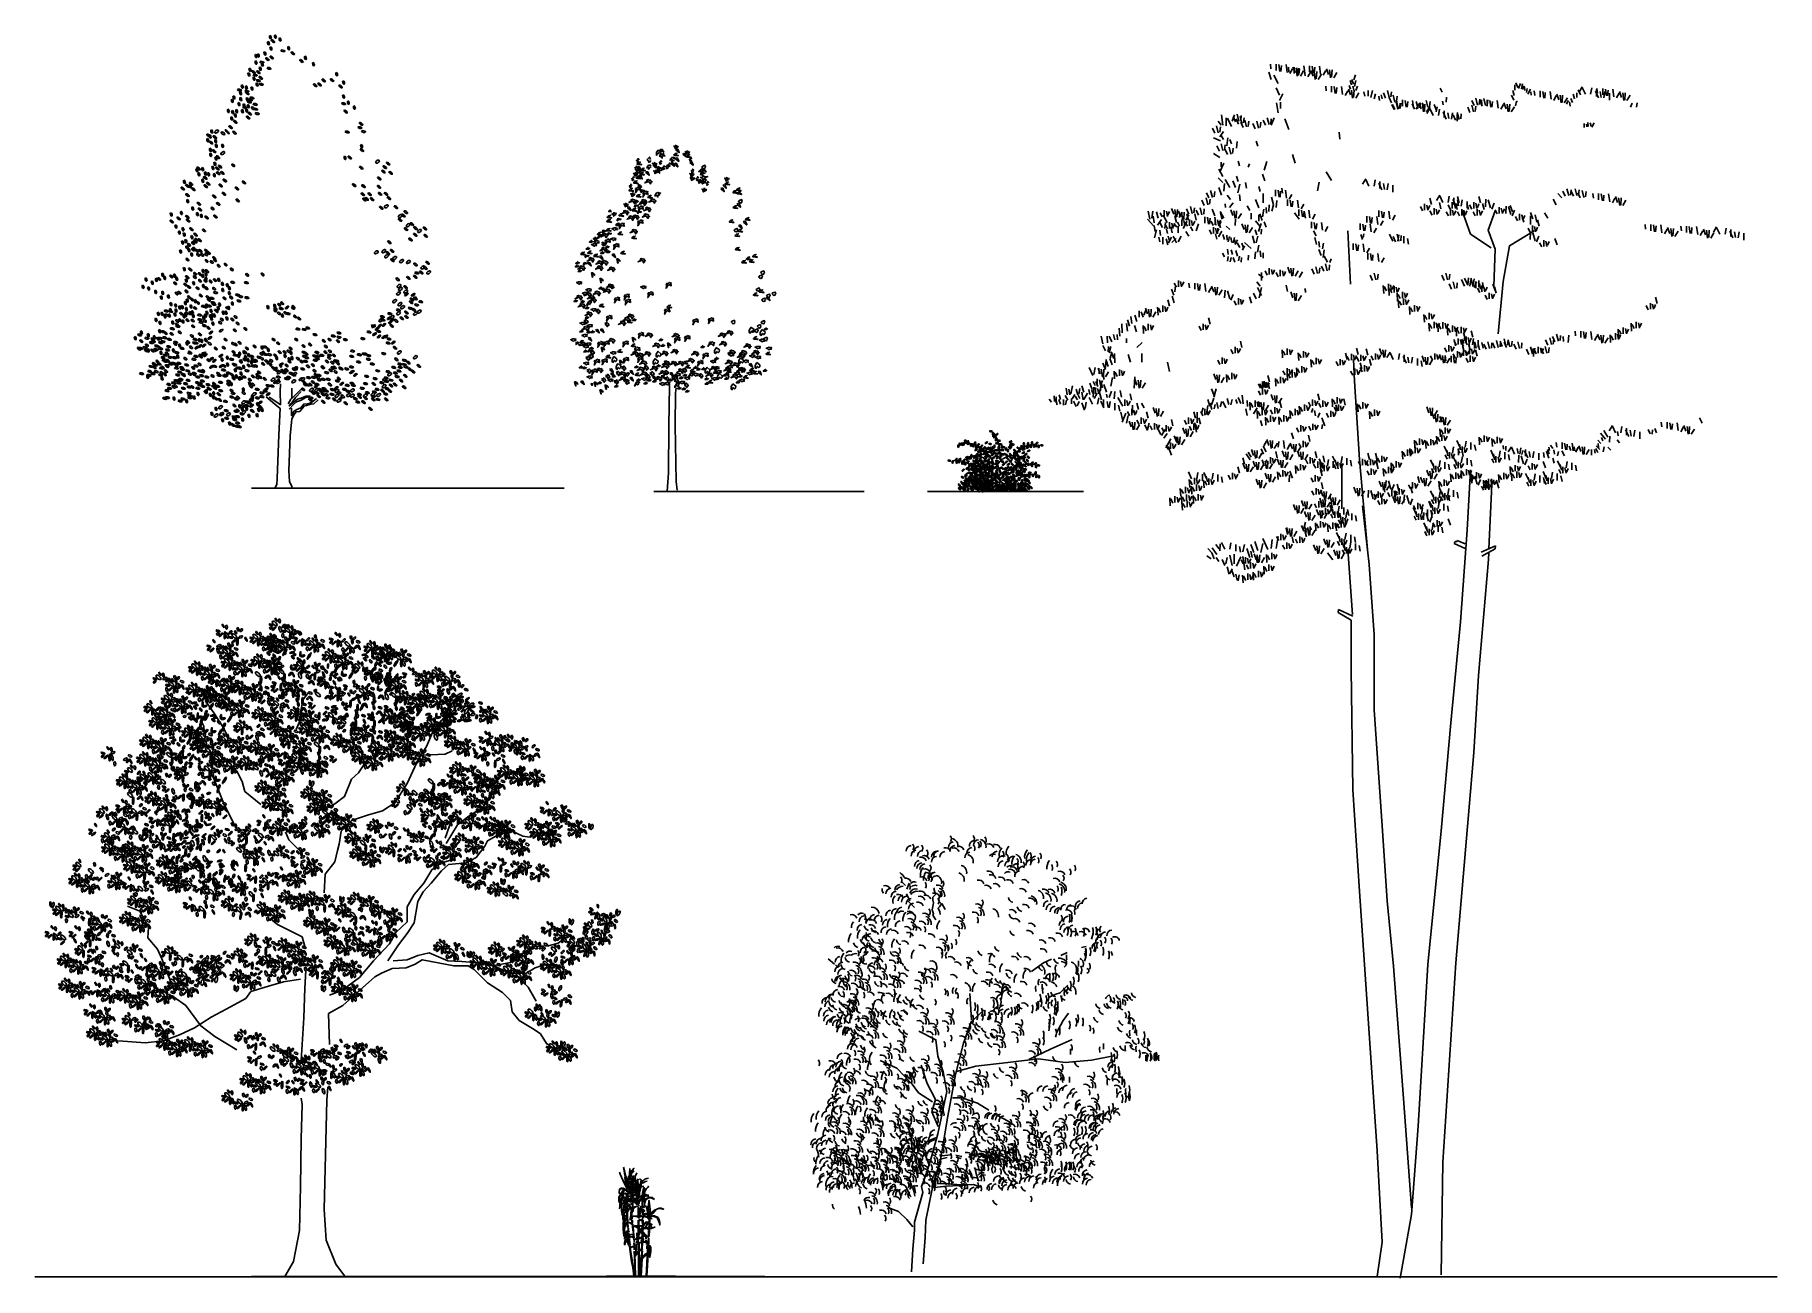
# Model space of a CAD drawing. Header units: millimetres. Extents: x 183.1 to 231.4, y 273.1 to 307.6.
import ezdxf

# ---------------------------------------------------------------- set-up
doc = ezdxf.new("R2010")
doc.units = ezdxf.units.MM
doc.layers.add('lesPaysagistes', color=7, linetype='Continuous')

# ---------------------------------------------------------------- blocks, each defined once
blk = doc.blocks.new('A$C628D0328')
at = {"layer": 'lesPaysagistes'}
blk.add_line((0, 0), (5.828, 0), dxfattribs=at)
for points in [[(-0.405, 9.194), (-0.436, 9.23), (-0.45, 9.19), (-0.482, 9.181), (-0.45, 9.153), (-0.464, 9.126), (-0.409, 9.158)], [(-0.092, 9.181), (-0.106, 9.135), (-0.124, 9.149), (-0.142, 9.122), (-0.151, 9.167), (-0.169, 9.176), (-0.183, 9.203), (-0.147, 9.244), (-0.119, 9.271), (-0.101, 9.23), (-0.092, 9.208)], [(0.161, 9.434), (0.125, 9.366), (0.107, 9.38), (0.071, 9.321), (0.075, 9.407), (0.116, 9.461), (0.148, 9.457), (0.161, 9.439)], [(0.225, 9.312), (0.229, 9.239), (0.202, 9.271), (0.184, 9.303), (0.161, 9.289), (0.189, 9.348), (0.193, 9.375), (0.229, 9.344), (0.266, 9.38), (0.266, 9.334), (0.306, 9.303), (0.243, 9.307), (0.22, 9.303)], [(0.166, 9.484), (0.198, 9.448), (0.193, 9.407), (0.22, 9.443), (0.275, 9.407), (0.234, 9.484), (0.198, 9.488), (0.202, 9.457), (0.175, 9.488)], [(0.569, 9.212), (0.564, 9.267), (0.555, 9.267), (0.546, 9.239), (0.515, 9.257), (0.492, 9.262), (0.497, 9.235), (0.46, 9.226), (0.474, 9.203), (0.447, 9.185), (0.492, 9.199), (0.51, 9.199), (0.528, 9.185), (0.492, 9.144), (0.551, 9.176), (0.574, 9.181)], [(0.601, 9.226), (0.655, 9.181), (0.691, 9.149), (0.691, 9.167), (0.673, 9.203), (0.66, 9.244), (0.628, 9.248), (0.596, 9.235)], [(0.61, 9.47), (0.664, 9.425), (0.7, 9.393), (0.7, 9.411), (0.682, 9.448), (0.669, 9.488), (0.637, 9.493), (0.605, 9.479)], [(0.805, 9.348), (0.859, 9.303), (0.895, 9.271), (0.895, 9.289), (0.877, 9.325), (0.863, 9.366), (0.832, 9.371), (0.8, 9.357)], [(1.058, 9.226), (1.026, 9.262), (1.013, 9.221), (0.981, 9.212), (1.013, 9.185), (0.999, 9.158), (1.054, 9.19)], [(-0.541, 8.687), (-0.572, 8.723), (-0.586, 8.682), (-0.618, 8.673), (-0.586, 8.646), (-0.599, 8.619), (-0.545, 8.651)], [(-0.45, 8.986), (-0.482, 9.022), (-0.495, 8.981), (-0.527, 8.972), (-0.495, 8.945), (-0.509, 8.918), (-0.455, 8.95)], [(-0.455, 8.981), (-0.4, 8.936), (-0.364, 8.904), (-0.364, 8.922), (-0.382, 8.959), (-0.396, 8.999), (-0.427, 9.004), (-0.459, 8.99)], [(-0.414, 8.741), (-0.359, 8.696), (-0.323, 8.664), (-0.323, 8.682), (-0.341, 8.719), (-0.355, 8.759), (-0.387, 8.764), (-0.418, 8.75)], [(-0.224, 8.841), (-0.169, 8.796), (-0.133, 8.764), (-0.133, 8.782), (-0.151, 8.818), (-0.165, 8.859), (-0.196, 8.864), (-0.228, 8.85)], [(-0.07, 9.031), (-0.106, 9.045), (-0.147, 9.049), (-0.165, 9.022), (-0.196, 8.972), (-0.151, 8.99), (-0.151, 8.932), (-0.11, 8.981), (-0.07, 9.008)], [(0.021, 8.981), (0.035, 9.036), (0.08, 9.018), (0.039, 8.963)], [(0.071, 8.9), (0.125, 8.855), (0.161, 8.823), (0.161, 8.841), (0.143, 8.877), (0.13, 8.918), (0.098, 8.922), (0.066, 8.909)], [(0.075, 8.963), (0.134, 9.008), (0.139, 8.999), (0.139, 8.945), (0.093, 8.95)], [(0.229, 9.14), (0.198, 9.176), (0.184, 9.135), (0.152, 9.126), (0.184, 9.099), (0.17, 9.072), (0.225, 9.104)], [(0.315, 8.995), (0.284, 9.031), (0.27, 8.99), (0.238, 8.981), (0.27, 8.954), (0.257, 8.927), (0.311, 8.959)], [(0.411, 9.018), (0.379, 9.054), (0.365, 9.013), (0.334, 9.004), (0.365, 8.977), (0.352, 8.95), (0.406, 8.981)], [(0.469, 9.072), (0.438, 9.108), (0.424, 9.067), (0.392, 9.058), (0.424, 9.031), (0.411, 9.004), (0.465, 9.036)], [(0.474, 9.09), (0.528, 9.045), (0.564, 9.013), (0.564, 9.031), (0.546, 9.067), (0.533, 9.108), (0.501, 9.113), (0.469, 9.099)], [(0.574, 9.076), (0.628, 9.031), (0.664, 8.999), (0.664, 9.018), (0.646, 9.054), (0.632, 9.094), (0.601, 9.099), (0.569, 9.085)], [(0.999, 9.122), (1.054, 9.076), (1.09, 9.045), (1.09, 9.063), (1.072, 9.099), (1.058, 9.14), (1.026, 9.144), (0.995, 9.131)], [(1.112, 8.904), (1.081, 8.941), (1.067, 8.9), (1.036, 8.891), (1.067, 8.864), (1.054, 8.836), (1.108, 8.868)], [(1.244, 8.692), (1.212, 8.728), (1.199, 8.687), (1.167, 8.678), (1.199, 8.651), (1.185, 8.624), (1.239, 8.655)], [(1.289, 8.85), (1.289, 8.891), (1.244, 8.868), (1.298, 8.922), (1.339, 8.945), (1.339, 8.9), (1.312, 8.873), (1.298, 8.845)], [(1.339, 8.71), (1.384, 8.755), (1.389, 8.723), (1.493, 8.737), (1.407, 8.692), (1.452, 8.628), (1.375, 8.664), (1.343, 8.646), (1.33, 8.705), (1.289, 8.705)], [(1.294, 8.773), (1.307, 8.814), (1.312, 8.836), (1.366, 8.877), (1.348, 8.841), (1.416, 8.827), (1.343, 8.8), (1.343, 8.759), (1.316, 8.787), (1.294, 8.773)], [(1.362, 8.963), (1.33, 8.999), (1.357, 9.022), (1.416, 9.045), (1.434, 8.995), (1.416, 8.981), (1.416, 8.959), (1.389, 8.95), (1.353, 8.963)], [(1.362, 8.918), (1.42, 8.877), (1.448, 8.859), (1.425, 8.904), (1.38, 8.936), (1.357, 8.936), (1.348, 8.922)], [(-0.604, 8.488), (-0.636, 8.524), (-0.649, 8.483), (-0.681, 8.474), (-0.649, 8.447), (-0.663, 8.42), (-0.609, 8.452)], [(-0.445, 8.385), (-0.367, 8.353), (-0.368, 8.379), (-0.398, 8.428), (-0.365, 8.427), (-0.402, 8.432), (-0.43, 8.443), (-0.447, 8.423), (-0.493, 8.414), (-0.513, 8.379), (-0.486, 8.387), (-0.511, 8.282), (-0.445, 8.385)], [(-0.369, 8.301), (-0.334, 8.362), (-0.256, 8.344), (-0.269, 8.327), (-0.33, 8.331), (-0.36, 8.284)], [(-0.241, 8.267), (-0.163, 8.234), (-0.163, 8.26), (-0.194, 8.309), (-0.16, 8.308), (-0.197, 8.313), (-0.225, 8.325), (-0.243, 8.305), (-0.289, 8.296), (-0.308, 8.261), (-0.281, 8.269), (-0.306, 8.164), (-0.241, 8.267)], [(-0.138, 8.599), (-0.096, 8.526), (-0.08, 8.547), (-0.075, 8.604), (-0.049, 8.583), (-0.075, 8.61), (-0.091, 8.636), (-0.117, 8.63), (-0.158, 8.651), (-0.195, 8.636), (-0.169, 8.625), (-0.252, 8.557), (-0.138, 8.599)], [(0.12, 8.219), (0.112, 8.163), (0.073, 8.228), (0.029, 8.189), (0.068, 8.267), (0.112, 8.293), (0.189, 8.275), (0.125, 8.267), (0.159, 8.223), (0.116, 8.228)], [(1.525, 8.56), (1.493, 8.596), (1.479, 8.556), (1.448, 8.547), (1.479, 8.52), (1.466, 8.492), (1.52, 8.524)], [(1.86, 8.388), (1.914, 8.343), (1.95, 8.311), (1.95, 8.329), (1.932, 8.366), (1.919, 8.406), (1.887, 8.411), (1.855, 8.397)], [(1.919, 8.479), (1.973, 8.433), (2.009, 8.402), (2.009, 8.42), (1.991, 8.456), (1.978, 8.497), (1.946, 8.501), (1.914, 8.488)], [(-1.173, 7.752), (-1.255, 7.761), (-1.208, 7.804), (-1.173, 7.765)], [(-0.78, 7.743), (-0.738, 7.67), (-0.723, 7.69), (-0.717, 7.748), (-0.691, 7.727), (-0.717, 7.753), (-0.733, 7.779), (-0.759, 7.774), (-0.801, 7.795), (-0.838, 7.779), (-0.811, 7.769), (-0.895, 7.701), (-0.78, 7.743)], [(-0.731, 7.868), (-0.676, 7.822), (-0.64, 7.791), (-0.64, 7.809), (-0.658, 7.845), (-0.672, 7.886), (-0.704, 7.89), (-0.735, 7.877)], [(-0.574, 8.053), (-0.532, 7.98), (-0.517, 8.001), (-0.511, 8.058), (-0.485, 8.037), (-0.511, 8.063), (-0.527, 8.089), (-0.553, 8.084), (-0.595, 8.105), (-0.631, 8.089), (-0.605, 8.079), (-0.689, 8.011), (-0.574, 8.053)], [(-0.503, 8.076), (-0.546, 8.033), (-0.503, 7.99), (-0.433, 8.046), (-0.455, 8.05), (-0.49, 8.076)], [(-0.542, 7.886), (-0.507, 7.947), (-0.429, 7.929), (-0.442, 7.912), (-0.503, 7.916), (-0.533, 7.869)], [(-0.464, 7.713), (-0.429, 7.774), (-0.351, 7.756), (-0.364, 7.739), (-0.425, 7.743), (-0.455, 7.696)], [(-0.37, 7.858), (-0.292, 7.825), (-0.292, 7.851), (-0.323, 7.9), (-0.29, 7.9), (-0.326, 7.904), (-0.355, 7.916), (-0.372, 7.896), (-0.418, 7.887), (-0.438, 7.852), (-0.41, 7.86), (-0.436, 7.755), (-0.37, 7.858)], [(-0.294, 7.999), (-0.252, 7.926), (-0.237, 7.947), (-0.231, 8.004), (-0.205, 7.983), (-0.231, 8.009), (-0.247, 8.035), (-0.273, 8.03), (-0.315, 8.051), (-0.352, 8.035), (-0.325, 8.025), (-0.409, 7.957), (-0.294, 7.999)], [(-0.273, 8.042), (-0.231, 7.969), (-0.215, 7.99), (-0.21, 8.047), (-0.184, 8.026), (-0.21, 8.052), (-0.226, 8.079), (-0.252, 8.073), (-0.293, 8.094), (-0.33, 8.079), (-0.304, 8.068), (-0.387, 8), (-0.273, 8.042)], [(-0.165, 7.827), (-0.123, 7.754), (-0.107, 7.775), (-0.102, 7.832), (-0.076, 7.811), (-0.102, 7.837), (-0.118, 7.863), (-0.144, 7.858), (-0.186, 7.879), (-0.222, 7.863), (-0.196, 7.853), (-0.28, 7.785), (-0.165, 7.827)], [(-0.025, 8.063), (0.017, 7.99), (0.032, 8.011), (0.038, 8.069), (0.064, 8.048), (0.038, 8.074), (0.022, 8.1), (-0.004, 8.095), (-0.046, 8.116), (-0.082, 8.1), (-0.056, 8.09), (-0.14, 8.022), (-0.025, 8.063)], [(2.308, 7.958), (2.362, 7.913), (2.399, 7.881), (2.399, 7.899), (2.381, 7.935), (2.367, 7.976), (2.335, 7.981), (2.304, 7.967)], [(2.378, 8.01), (2.346, 8.046), (2.374, 8.069), (2.432, 8.091), (2.451, 8.041), (2.432, 8.028), (2.432, 8.005), (2.405, 7.996), (2.369, 8.01)], [(-1.099, 7.306), (-1.161, 7.285), (-1.12, 7.264), (-1.088, 7.238), (-1.062, 7.259), (-1.02, 7.253), (-1.036, 7.285), (-1.015, 7.3), (-1.052, 7.306), (-1.109, 7.311)], [(-1.022, 7.51), (-0.987, 7.57), (-0.909, 7.553), (-0.922, 7.536), (-0.983, 7.54), (-1.013, 7.493)], [(-0.897, 7.385), (-0.82, 7.352), (-0.82, 7.378), (-0.851, 7.427), (-0.817, 7.426), (-0.854, 7.431), (-0.882, 7.442), (-0.9, 7.422), (-0.945, 7.413), (-0.965, 7.379), (-0.938, 7.386), (-0.963, 7.282), (-0.897, 7.385)], [(-0.628, 7.59), (-0.586, 7.517), (-0.57, 7.538), (-0.565, 7.595), (-0.539, 7.574), (-0.565, 7.6), (-0.581, 7.627), (-0.607, 7.621), (-0.649, 7.642), (-0.685, 7.627), (-0.659, 7.616), (-0.743, 7.548), (-0.628, 7.59)], [(-0.542, 7.213), (-0.5, 7.14), (-0.484, 7.161), (-0.479, 7.219), (-0.453, 7.198), (-0.479, 7.224), (-0.495, 7.25), (-0.521, 7.245), (-0.563, 7.266), (-0.599, 7.25), (-0.573, 7.239), (-0.657, 7.172), (-0.542, 7.213)], [(-0.499, 7.612), (-0.457, 7.538), (-0.441, 7.559), (-0.436, 7.617), (-0.41, 7.596), (-0.436, 7.622), (-0.452, 7.648), (-0.478, 7.643), (-0.52, 7.664), (-0.556, 7.648), (-0.53, 7.638), (-0.614, 7.57), (-0.499, 7.612)], [(-0.38, 7.471), (-0.303, 7.438), (-0.303, 7.464), (-0.334, 7.513), (-0.3, 7.512), (-0.337, 7.517), (-0.365, 7.528), (-0.383, 7.508), (-0.429, 7.499), (-0.448, 7.465), (-0.421, 7.472), (-0.446, 7.368), (-0.38, 7.471)], [(-0.208, 7.644), (-0.166, 7.571), (-0.151, 7.592), (-0.145, 7.649), (-0.119, 7.628), (-0.145, 7.654), (-0.161, 7.68), (-0.187, 7.675), (-0.229, 7.696), (-0.265, 7.68), (-0.239, 7.67), (-0.323, 7.602), (-0.208, 7.644)], [(2.259, 7.211), (2.227, 7.247), (2.254, 7.27), (2.313, 7.293), (2.331, 7.243), (2.313, 7.229), (2.313, 7.207), (2.286, 7.198), (2.25, 7.211)], [(2.353, 7.365), (2.408, 7.32), (2.444, 7.288), (2.444, 7.306), (2.426, 7.342), (2.412, 7.383), (2.381, 7.388), (2.349, 7.374)], [(2.485, 7.469), (2.539, 7.424), (2.575, 7.392), (2.575, 7.41), (2.557, 7.446), (2.544, 7.487), (2.512, 7.492), (2.48, 7.478)], [(-1.809, 6.773), (-1.877, 6.721), (-1.804, 6.721), (-1.778, 6.757)], [(-1.72, 6.966), (-1.788, 6.914), (-1.715, 6.914), (-1.689, 6.951)], [(-1.668, 6.867), (-1.731, 6.846), (-1.689, 6.825), (-1.658, 6.799), (-1.631, 6.82), (-1.59, 6.815), (-1.605, 6.846), (-1.584, 6.862), (-1.621, 6.867), (-1.679, 6.872)], [(-1.6, 6.945), (-1.663, 6.924), (-1.621, 6.904), (-1.59, 6.877), (-1.564, 6.898), (-1.522, 6.893), (-1.537, 6.924), (-1.517, 6.94), (-1.553, 6.945), (-1.611, 6.951)], [(-1.549, 7.034), (-1.515, 7.095), (-1.437, 7.078), (-1.45, 7.06), (-1.51, 7.065), (-1.541, 7.017)], [(-1.381, 6.714), (-1.339, 6.641), (-1.323, 6.662), (-1.318, 6.719), (-1.292, 6.698), (-1.318, 6.724), (-1.334, 6.751), (-1.36, 6.745), (-1.402, 6.766), (-1.438, 6.751), (-1.412, 6.74), (-1.496, 6.672), (-1.381, 6.714)], [(-1.36, 7.106), (-1.318, 7.033), (-1.302, 7.053), (-1.297, 7.111), (-1.271, 7.09), (-1.297, 7.116), (-1.313, 7.142), (-1.339, 7.137), (-1.381, 7.158), (-1.417, 7.142), (-1.391, 7.132), (-1.475, 7.064), (-1.36, 7.106)], [(-1.441, 7.181), (-1.407, 7.242), (-1.329, 7.225), (-1.342, 7.207), (-1.402, 7.212), (-1.433, 7.164)], [(-1.428, 6.874), (-1.428, 6.909), (-1.333, 6.879), (-1.333, 6.848), (-1.372, 6.818), (-1.411, 6.814), (-1.381, 6.853), (-1.437, 6.84), (-1.398, 6.874)], [(-1.285, 6.943), (-1.207, 6.911), (-1.207, 6.937), (-1.238, 6.986), (-1.205, 6.985), (-1.241, 6.99), (-1.27, 7.001), (-1.287, 6.981), (-1.333, 6.972), (-1.353, 6.938), (-1.325, 6.945), (-1.351, 6.84), (-1.285, 6.943)], [(-1.271, 6.815), (-1.339, 6.763), (-1.266, 6.763), (-1.24, 6.799)], [(-1.294, 7.112), (-1.26, 7.173), (-1.182, 7.155), (-1.195, 7.138), (-1.255, 7.142), (-1.285, 7.095)], [(-1.135, 7.024), (-1.198, 7.003), (-1.156, 6.982), (-1.125, 6.956), (-1.099, 6.977), (-1.057, 6.971), (-1.073, 7.003), (-1.052, 7.018), (-1.088, 7.024), (-1.146, 7.029)], [(-1.048, 6.814), (-0.97, 6.782), (-0.971, 6.808), (-1.001, 6.856), (-0.968, 6.856), (-1.004, 6.861), (-1.033, 6.872), (-1.05, 6.852), (-1.096, 6.843), (-1.116, 6.808), (-1.089, 6.816), (-1.114, 6.711), (-1.048, 6.814)], [(-2.112, 6.282), (-2.18, 6.23), (-2.107, 6.23), (-2.081, 6.266)], [(-2.096, 6.376), (-2.164, 6.324), (-2.091, 6.324), (-2.065, 6.36)], [(-1.956, 6.286), (-1.921, 6.347), (-1.843, 6.33), (-1.856, 6.312), (-1.917, 6.317), (-1.947, 6.269)], [(-1.913, 6.494), (-1.878, 6.554), (-1.8, 6.537), (-1.813, 6.52), (-1.874, 6.524), (-1.904, 6.477)], [(-1.736, 6.432), (-1.694, 6.359), (-1.679, 6.38), (-1.673, 6.437), (-1.647, 6.416), (-1.673, 6.442), (-1.689, 6.469), (-1.715, 6.463), (-1.757, 6.484), (-1.793, 6.469), (-1.767, 6.458), (-1.851, 6.39), (-1.736, 6.432)], [(-1.832, 6.326), (-1.777, 6.281), (-1.741, 6.249), (-1.741, 6.267), (-1.759, 6.304), (-1.773, 6.344), (-1.804, 6.349), (-1.836, 6.335)], [(-1.489, 6.342), (-1.447, 6.269), (-1.432, 6.289), (-1.426, 6.347), (-1.4, 6.326), (-1.426, 6.352), (-1.442, 6.378), (-1.468, 6.373), (-1.51, 6.394), (-1.546, 6.378), (-1.52, 6.368), (-1.604, 6.3), (-1.489, 6.342)], [(-1.506, 6.508), (-1.452, 6.463), (-1.416, 6.431), (-1.416, 6.449), (-1.434, 6.486), (-1.447, 6.526), (-1.479, 6.531), (-1.511, 6.517)], [(-1.407, 6.653), (-1.475, 6.601), (-1.402, 6.601), (-1.376, 6.637)], [(-1.36, 6.352), (-1.318, 6.279), (-1.302, 6.3), (-1.297, 6.358), (-1.271, 6.337), (-1.297, 6.363), (-1.313, 6.389), (-1.339, 6.384), (-1.381, 6.405), (-1.417, 6.389), (-1.391, 6.379), (-1.475, 6.311), (-1.36, 6.352)], [(-1.24, 6.679), (-1.308, 6.627), (-1.235, 6.627), (-1.208, 6.663)], [(-1.155, 6.56), (-1.101, 6.515), (-1.065, 6.483), (-1.065, 6.501), (-1.083, 6.538), (-1.096, 6.578), (-1.128, 6.583), (-1.16, 6.569)], [(-0.32, 6.411), (-0.279, 6.338), (-0.263, 6.359), (-0.258, 6.416), (-0.232, 6.395), (-0.258, 6.422), (-0.273, 6.448), (-0.299, 6.442), (-0.341, 6.463), (-0.378, 6.448), (-0.352, 6.437), (-0.435, 6.369), (-0.32, 6.411)], [(-2.081, 5.812), (-2.143, 5.791), (-2.102, 5.77), (-2.07, 5.744), (-2.044, 5.765), (-2.002, 5.76), (-2.018, 5.791), (-1.997, 5.807), (-2.034, 5.812), (-2.091, 5.817)], [(-1.992, 6.202), (-1.95, 6.129), (-1.934, 6.15), (-1.929, 6.207), (-1.903, 6.187), (-1.929, 6.213), (-1.945, 6.239), (-1.971, 6.234), (-2.013, 6.254), (-2.049, 6.239), (-2.023, 6.228), (-2.107, 6.16), (-1.992, 6.202)], [(-2.034, 6.152), (-2.102, 6.099), (-2.028, 6.099), (-2.002, 6.136)], [(-1.5, 6.202), (-1.458, 6.129), (-1.442, 6.15), (-1.437, 6.207), (-1.411, 6.186), (-1.437, 6.212), (-1.453, 6.238), (-1.479, 6.233), (-1.521, 6.254), (-1.557, 6.238), (-1.531, 6.228), (-1.615, 6.16), (-1.5, 6.202)], [(-1.166, 6.17), (-1.124, 6.096), (-1.109, 6.117), (-1.103, 6.175), (-1.077, 6.154), (-1.103, 6.18), (-1.119, 6.206), (-1.145, 6.201), (-1.187, 6.222), (-1.224, 6.206), (-1.197, 6.196), (-1.281, 6.128), (-1.166, 6.17)], [(2.937, 5.919), (2.905, 5.955), (2.932, 5.978), (2.991, 6), (3.009, 5.951), (2.991, 5.937), (2.991, 5.914), (2.964, 5.905), (2.928, 5.919)], [(2.993, 6.034), (2.961, 6.07), (2.989, 6.093), (3.047, 6.115), (3.066, 6.065), (3.047, 6.052), (3.047, 6.029), (3.02, 6.02), (2.984, 6.034)], [(-2.149, 5.316), (-2.217, 5.264), (-2.143, 5.264), (-2.117, 5.3)], [(-2.07, 5.384), (-2.028, 5.311), (-2.013, 5.332), (-2.008, 5.389), (-1.981, 5.368), (-2.008, 5.394), (-2.023, 5.421), (-2.049, 5.415), (-2.091, 5.436), (-2.128, 5.421), (-2.102, 5.41), (-2.185, 5.342), (-2.07, 5.384)], [(-1.919, 5.515), (-1.981, 5.494), (-1.94, 5.473), (-1.908, 5.447), (-1.882, 5.468), (-1.84, 5.462), (-1.856, 5.494), (-1.835, 5.509), (-1.872, 5.515), (-1.929, 5.52)], [(-1.823, 5.47), (-1.781, 5.397), (-1.765, 5.418), (-1.76, 5.475), (-1.734, 5.454), (-1.76, 5.481), (-1.776, 5.507), (-1.802, 5.501), (-1.844, 5.522), (-1.88, 5.507), (-1.854, 5.496), (-1.938, 5.428), (-1.823, 5.47)], [(-1.82, 5.614), (-1.882, 5.593), (-1.84, 5.572), (-1.809, 5.546), (-1.783, 5.567), (-1.741, 5.562), (-1.757, 5.593), (-1.736, 5.609), (-1.773, 5.614), (-1.83, 5.619)], [(-1.726, 5.384), (-1.684, 5.311), (-1.668, 5.332), (-1.663, 5.389), (-1.637, 5.368), (-1.663, 5.394), (-1.679, 5.421), (-1.705, 5.415), (-1.747, 5.436), (-1.783, 5.421), (-1.757, 5.41), (-1.841, 5.342), (-1.726, 5.384)], [(-1.683, 5.309), (-1.641, 5.236), (-1.625, 5.256), (-1.62, 5.314), (-1.594, 5.293), (-1.62, 5.319), (-1.636, 5.345), (-1.662, 5.34), (-1.704, 5.361), (-1.74, 5.345), (-1.714, 5.335), (-1.798, 5.267), (-1.683, 5.309)], [(-1.564, 5.502), (-1.523, 5.429), (-1.507, 5.45), (-1.502, 5.508), (-1.476, 5.487), (-1.502, 5.513), (-1.517, 5.539), (-1.543, 5.534), (-1.585, 5.555), (-1.622, 5.539), (-1.596, 5.528), (-1.679, 5.461), (-1.564, 5.502)], [(-1.454, 5.671), (-1.522, 5.619), (-1.449, 5.619), (-1.423, 5.656)], [(-1.441, 5.611), (-1.387, 5.566), (-1.351, 5.534), (-1.351, 5.552), (-1.369, 5.588), (-1.382, 5.629), (-1.414, 5.634), (-1.446, 5.62)], [(-1.284, 5.567), (-1.243, 5.494), (-1.227, 5.515), (-1.222, 5.572), (-1.196, 5.551), (-1.222, 5.577), (-1.237, 5.603), (-1.264, 5.598), (-1.305, 5.619), (-1.342, 5.603), (-1.316, 5.593), (-1.399, 5.525), (-1.284, 5.567)], [(-1.198, 5.696), (-1.157, 5.623), (-1.141, 5.644), (-1.136, 5.701), (-1.11, 5.68), (-1.136, 5.706), (-1.151, 5.733), (-1.177, 5.727), (-1.219, 5.748), (-1.256, 5.733), (-1.23, 5.722), (-1.313, 5.654), (-1.198, 5.696)], [(-1.026, 5.329), (-0.949, 5.296), (-0.949, 5.323), (-0.98, 5.371), (-0.946, 5.371), (-0.983, 5.376), (-1.011, 5.387), (-1.029, 5.367), (-1.075, 5.358), (-1.094, 5.323), (-1.067, 5.331), (-1.092, 5.226), (-1.026, 5.329)], [(-0.757, 5.415), (-0.68, 5.383), (-0.68, 5.409), (-0.711, 5.457), (-0.677, 5.457), (-0.714, 5.462), (-0.742, 5.473), (-0.76, 5.453), (-0.806, 5.444), (-0.825, 5.409), (-0.798, 5.417), (-0.823, 5.312), (-0.757, 5.415)], [(-0.725, 5.275), (-0.647, 5.243), (-0.648, 5.269), (-0.678, 5.318), (-0.645, 5.317), (-0.681, 5.322), (-0.71, 5.333), (-0.727, 5.313), (-0.773, 5.304), (-0.793, 5.27), (-0.766, 5.277), (-0.791, 5.172), (-0.725, 5.275)], [(-0.299, 5.692), (-0.362, 5.671), (-0.32, 5.65), (-0.289, 5.624), (-0.263, 5.645), (-0.221, 5.64), (-0.237, 5.671), (-0.216, 5.687), (-0.252, 5.692), (-0.31, 5.697)], [(-0.101, 5.48), (-0.023, 5.447), (-0.023, 5.473), (-0.054, 5.522), (-0.021, 5.521), (-0.057, 5.526), (-0.085, 5.537), (-0.103, 5.517), (-0.149, 5.509), (-0.168, 5.474), (-0.141, 5.482), (-0.167, 5.377), (-0.101, 5.48)], [(0.405, 5.738), (0.483, 5.705), (0.483, 5.732), (0.452, 5.78), (0.485, 5.78), (0.449, 5.784), (0.421, 5.796), (0.403, 5.776), (0.357, 5.767), (0.338, 5.732), (0.365, 5.74), (0.339, 5.635), (0.405, 5.738)], [(2.868, 5.563), (2.836, 5.6), (2.863, 5.622), (2.922, 5.645), (2.94, 5.595), (2.922, 5.581), (2.922, 5.559), (2.895, 5.55), (2.859, 5.563)], [(3.024, 5.279), (2.993, 5.315), (3.02, 5.338), (3.079, 5.361), (3.097, 5.311), (3.079, 5.297), (3.079, 5.275), (3.052, 5.266), (3.015, 5.279)], [(3.124, 5.364), (3.178, 5.319), (3.215, 5.287), (3.215, 5.305), (3.196, 5.341), (3.183, 5.382), (3.151, 5.387), (3.119, 5.373)], [(3.156, 5.394), (3.125, 5.43), (3.152, 5.453), (3.211, 5.475), (3.229, 5.426), (3.211, 5.412), (3.211, 5.389), (3.183, 5.38), (3.147, 5.394)], [(3.307, 5.449), (3.275, 5.485), (3.302, 5.507), (3.361, 5.53), (3.379, 5.48), (3.361, 5.467), (3.361, 5.444), (3.334, 5.435), (3.298, 5.449)], [(-1.987, 5.159), (-1.945, 5.086), (-1.929, 5.107), (-1.924, 5.165), (-1.898, 5.144), (-1.924, 5.17), (-1.94, 5.196), (-1.966, 5.191), (-2.008, 5.212), (-2.044, 5.196), (-2.018, 5.186), (-2.102, 5.118), (-1.987, 5.159)], [(-1.955, 5.3), (-2.023, 5.248), (-1.95, 5.248), (-1.924, 5.285)], [(-1.793, 4.924), (-1.752, 4.851), (-1.736, 4.872), (-1.731, 4.93), (-1.705, 4.909), (-1.731, 4.935), (-1.746, 4.961), (-1.773, 4.956), (-1.814, 4.977), (-1.851, 4.961), (-1.825, 4.951), (-1.908, 4.883), (-1.793, 4.924)], [(-1.835, 4.857), (-1.903, 4.804), (-1.83, 4.804), (-1.804, 4.841)], [(-1.83, 5.128), (-1.898, 5.076), (-1.825, 5.076), (-1.799, 5.112)], [(-1.864, 5.155), (-1.808, 5.254), (-1.769, 5.276), (-1.721, 5.25), (-1.765, 5.246), (-1.752, 5.207), (-1.773, 5.181), (-1.804, 5.211), (-1.851, 5.155), (-1.868, 5.159)], [(-1.684, 5.065), (-1.746, 5.045), (-1.705, 5.024), (-1.673, 4.998), (-1.647, 5.018), (-1.605, 5.013), (-1.621, 5.045), (-1.6, 5.06), (-1.637, 5.065), (-1.694, 5.071)], [(-1.242, 4.823), (-1.164, 4.791), (-1.164, 4.817), (-1.195, 4.866), (-1.162, 4.865), (-1.198, 4.87), (-1.226, 4.881), (-1.244, 4.861), (-1.29, 4.852), (-1.309, 4.818), (-1.282, 4.825), (-1.308, 4.72), (-1.242, 4.823)], [(-0.639, 4.862), (-0.597, 4.789), (-0.582, 4.81), (-0.576, 4.867), (-0.55, 4.846), (-0.576, 4.872), (-0.592, 4.898), (-0.618, 4.893), (-0.66, 4.914), (-0.696, 4.898), (-0.67, 4.888), (-0.754, 4.82), (-0.639, 4.862)], [(0.362, 5.017), (0.44, 4.984), (0.44, 5.011), (0.409, 5.059), (0.442, 5.059), (0.406, 5.063), (0.377, 5.075), (0.36, 5.055), (0.314, 5.046), (0.294, 5.011), (0.322, 5.019), (0.296, 4.914), (0.362, 5.017)], [(-1.987, 4.476), (-2.054, 4.424), (-1.981, 4.424), (-1.955, 4.46)], [(-1.987, 4.689), (-2.049, 4.669), (-2.008, 4.648), (-1.976, 4.622), (-1.95, 4.642), (-1.908, 4.637), (-1.924, 4.669), (-1.903, 4.684), (-1.94, 4.689), (-1.997, 4.695)], [(-1.882, 4.522), (-1.84, 4.449), (-1.825, 4.47), (-1.82, 4.528), (-1.793, 4.507), (-1.82, 4.533), (-1.835, 4.559), (-1.861, 4.554), (-1.903, 4.575), (-1.94, 4.559), (-1.914, 4.548), (-1.997, 4.481), (-1.882, 4.522)], [(-1.929, 4.35), (-1.992, 4.329), (-1.95, 4.308), (-1.919, 4.282), (-1.893, 4.303), (-1.851, 4.298), (-1.867, 4.329), (-1.846, 4.345), (-1.882, 4.35), (-1.94, 4.355)], [(-1.788, 4.454), (-1.856, 4.402), (-1.783, 4.402), (-1.757, 4.439)], [(-1.788, 4.622), (-1.851, 4.601), (-1.809, 4.58), (-1.778, 4.554), (-1.752, 4.575), (-1.71, 4.569), (-1.726, 4.601), (-1.705, 4.616), (-1.741, 4.622), (-1.799, 4.627)], [(-1.679, 4.46), (-1.746, 4.407), (-1.673, 4.407), (-1.647, 4.444)], [(-1.61, 4.467), (-1.556, 4.422), (-1.52, 4.39), (-1.52, 4.408), (-1.538, 4.444), (-1.552, 4.485), (-1.583, 4.49), (-1.615, 4.476)], [(-1.48, 4.48), (-1.426, 4.435), (-1.39, 4.403), (-1.39, 4.421), (-1.408, 4.457), (-1.421, 4.498), (-1.453, 4.503), (-1.485, 4.489)], [(-0.865, 4.674), (-0.823, 4.601), (-0.807, 4.622), (-0.802, 4.679), (-0.776, 4.658), (-0.802, 4.684), (-0.818, 4.71), (-0.844, 4.705), (-0.886, 4.726), (-0.922, 4.71), (-0.896, 4.7), (-0.98, 4.632), (-0.865, 4.674)], [(-0.746, 4.771), (-0.704, 4.697), (-0.689, 4.718), (-0.684, 4.776), (-0.657, 4.755), (-0.684, 4.781), (-0.699, 4.807), (-0.725, 4.802), (-0.767, 4.823), (-0.804, 4.807), (-0.778, 4.797), (-0.861, 4.729), (-0.746, 4.771)], [(-0.519, 4.789), (-0.587, 4.736), (-0.514, 4.736), (-0.488, 4.773)], [(-0.359, 4.35), (-0.281, 4.317), (-0.282, 4.343), (-0.312, 4.392), (-0.279, 4.391), (-0.315, 4.396), (-0.344, 4.408), (-0.361, 4.388), (-0.407, 4.379), (-0.427, 4.344), (-0.4, 4.352), (-0.425, 4.247), (-0.359, 4.35)], [(-0.122, 4.34), (-0.08, 4.267), (-0.064, 4.288), (-0.059, 4.345), (-0.033, 4.324), (-0.059, 4.351), (-0.075, 4.377), (-0.101, 4.371), (-0.143, 4.392), (-0.179, 4.377), (-0.153, 4.366), (-0.237, 4.298), (-0.122, 4.34)], [(0.621, 4.329), (0.663, 4.256), (0.678, 4.277), (0.684, 4.335), (0.71, 4.314), (0.684, 4.34), (0.668, 4.366), (0.642, 4.361), (0.6, 4.382), (0.563, 4.366), (0.59, 4.355), (0.506, 4.288), (0.621, 4.329)], [(1.148, 4.727), (1.226, 4.694), (1.225, 4.72), (1.195, 4.769), (1.228, 4.768), (1.192, 4.773), (1.163, 4.784), (1.146, 4.764), (1.1, 4.755), (1.08, 4.721), (1.107, 4.728), (1.082, 4.624), (1.148, 4.727)], [(1.579, 4.759), (1.656, 4.726), (1.656, 4.752), (1.625, 4.801), (1.659, 4.8), (1.622, 4.805), (1.594, 4.816), (1.576, 4.796), (1.53, 4.788), (1.511, 4.753), (1.538, 4.761), (1.513, 4.656), (1.579, 4.759)], [(1.902, 4.34), (1.944, 4.267), (1.959, 4.288), (1.965, 4.345), (1.991, 4.324), (1.965, 4.351), (1.949, 4.377), (1.923, 4.371), (1.881, 4.392), (1.844, 4.377), (1.871, 4.366), (1.787, 4.298), (1.902, 4.34)], [(2.106, 4.405), (2.148, 4.332), (2.164, 4.352), (2.169, 4.41), (2.195, 4.389), (2.169, 4.415), (2.153, 4.441), (2.127, 4.436), (2.086, 4.457), (2.049, 4.441), (2.075, 4.431), (1.991, 4.363), (2.106, 4.405)], [(2.177, 4.664), (2.146, 4.701), (2.173, 4.723), (2.232, 4.746), (2.25, 4.696), (2.232, 4.683), (2.232, 4.66), (2.204, 4.651), (2.168, 4.664)], [(2.699, 4.557), (2.647, 4.476), (2.647, 4.407), (2.67, 4.389), (2.71, 4.447), (2.745, 4.412), (2.774, 4.436), (2.78, 4.487), (2.693, 4.557)], [(2.773, 4.477), (2.705, 4.425), (2.778, 4.425), (2.804, 4.462)], [(2.824, 4.426), (2.792, 4.462), (2.819, 4.485), (2.878, 4.508), (2.896, 4.458), (2.878, 4.444), (2.878, 4.422), (2.851, 4.412), (2.815, 4.426)], [(2.899, 4.545), (2.867, 4.581), (2.894, 4.604), (2.953, 4.627), (2.971, 4.577), (2.953, 4.563), (2.953, 4.541), (2.926, 4.532), (2.89, 4.545)], [(3.004, 4.493), (2.952, 4.412), (2.952, 4.343), (2.976, 4.326), (3.016, 4.384), (3.05, 4.349), (3.079, 4.372), (3.085, 4.424), (2.999, 4.493)], [(3.006, 4.658), (2.974, 4.694), (3.001, 4.717), (3.06, 4.74), (3.078, 4.69), (3.06, 4.676), (3.06, 4.654), (3.033, 4.645), (2.997, 4.658)], [(3.125, 4.541), (3.057, 4.489), (3.13, 4.489), (3.156, 4.525)], [(-2.243, 4.23), (-2.305, 4.209), (-2.264, 4.188), (-2.232, 4.162), (-2.206, 4.183), (-2.164, 4.178), (-2.18, 4.209), (-2.159, 4.225), (-2.196, 4.23), (-2.253, 4.235)], [(-2.085, 4.104), (-2.137, 4.1), (-2.158, 4.074), (-2.158, 4.126), (-2.115, 4.143), (-2.08, 4.135), (-2.076, 4.104)], [(-1.977, 4.057), (-1.955, 4.083), (-1.916, 4.07), (-1.907, 4.091), (-1.925, 4.135), (-1.972, 4.126), (-2.007, 4.104), (-2.028, 4.091), (-2.046, 4.074), (-2.08, 4.065), (-2.046, 4.048), (-2.015, 4.057), (-1.981, 4.048), (-1.964, 4.052)], [(-2.028, 4.109), (-2.015, 4.143), (-1.998, 4.148), (-1.959, 4.178), (-1.985, 4.182), (-2.037, 4.156), (-2.037, 4.117)], [(-1.892, 4.045), (-1.954, 4.024), (-1.912, 4.004), (-1.881, 3.977), (-1.855, 3.998), (-1.813, 3.993), (-1.829, 4.024), (-1.808, 4.04), (-1.845, 4.045), (-1.902, 4.051)], [(-1.874, 3.923), (-1.942, 3.871), (-1.869, 3.871), (-1.843, 3.907)], [(-1.827, 4.115), (-1.889, 4.094), (-1.848, 4.073), (-1.816, 4.047), (-1.79, 4.068), (-1.748, 4.062), (-1.764, 4.094), (-1.743, 4.109), (-1.78, 4.115), (-1.837, 4.12)], [(-1.825, 3.871), (-1.769, 3.97), (-1.73, 3.992), (-1.682, 3.966), (-1.726, 3.962), (-1.713, 3.923), (-1.734, 3.897), (-1.765, 3.927), (-1.812, 3.871), (-1.829, 3.875)], [(-1.819, 4.246), (-1.764, 4.201), (-1.728, 4.169), (-1.728, 4.187), (-1.746, 4.223), (-1.76, 4.264), (-1.791, 4.268), (-1.823, 4.255)], [(-1.489, 4.102), (-1.412, 4.07), (-1.412, 4.096), (-1.443, 4.145), (-1.409, 4.144), (-1.446, 4.149), (-1.474, 4.16), (-1.492, 4.14), (-1.538, 4.131), (-1.557, 4.097), (-1.53, 4.104), (-1.555, 3.999), (-1.489, 4.102)], [(-1.317, 4.113), (-1.239, 4.08), (-1.24, 4.107), (-1.27, 4.155), (-1.237, 4.155), (-1.274, 4.16), (-1.302, 4.171), (-1.319, 4.151), (-1.365, 4.142), (-1.385, 4.107), (-1.358, 4.115), (-1.383, 4.01), (-1.317, 4.113)], [(-1.166, 4.189), (-1.124, 4.116), (-1.109, 4.137), (-1.103, 4.195), (-1.077, 4.174), (-1.103, 4.2), (-1.119, 4.226), (-1.145, 4.221), (-1.187, 4.242), (-1.224, 4.226), (-1.197, 4.216), (-1.281, 4.148), (-1.166, 4.189)], [(-1.135, 3.869), (-1.197, 3.848), (-1.156, 3.827), (-1.124, 3.801), (-1.098, 3.822), (-1.056, 3.817), (-1.072, 3.848), (-1.051, 3.864), (-1.088, 3.869), (-1.145, 3.874)], [(-0.79, 4.113), (-0.712, 4.08), (-0.712, 4.107), (-0.743, 4.155), (-0.709, 4.155), (-0.746, 4.16), (-0.774, 4.171), (-0.792, 4.151), (-0.838, 4.142), (-0.857, 4.107), (-0.83, 4.115), (-0.855, 4.01), (-0.79, 4.113)], [(-0.52, 3.824), (-0.478, 3.751), (-0.463, 3.771), (-0.457, 3.829), (-0.431, 3.808), (-0.457, 3.834), (-0.473, 3.86), (-0.499, 3.855), (-0.541, 3.876), (-0.578, 3.86), (-0.552, 3.85), (-0.635, 3.782), (-0.52, 3.824)], [(-0.467, 3.941), (-0.389, 3.908), (-0.389, 3.934), (-0.42, 3.983), (-0.387, 3.982), (-0.423, 3.987), (-0.451, 3.999), (-0.469, 3.979), (-0.515, 3.97), (-0.534, 3.935), (-0.507, 3.943), (-0.533, 3.838), (-0.467, 3.941)], [(-0.176, 3.824), (-0.134, 3.751), (-0.118, 3.771), (-0.113, 3.829), (-0.087, 3.808), (-0.113, 3.834), (-0.129, 3.86), (-0.155, 3.855), (-0.197, 3.876), (-0.233, 3.86), (-0.207, 3.85), (-0.291, 3.782), (-0.176, 3.824)], [(0.083, 4.06), (0.124, 3.987), (0.14, 4.008), (0.145, 4.066), (0.171, 4.045), (0.145, 4.071), (0.13, 4.097), (0.104, 4.092), (0.062, 4.113), (0.025, 4.097), (0.051, 4.086), (-0.032, 4.019), (0.083, 4.06)], [(0.116, 3.888), (0.064, 3.807), (0.064, 3.738), (0.087, 3.721), (0.128, 3.779), (0.162, 3.744), (0.191, 3.767), (0.197, 3.819), (0.11, 3.888)], [(0.213, 4.241), (0.145, 4.189), (0.218, 4.189), (0.245, 4.226)], [(0.309, 3.834), (0.35, 3.761), (0.366, 3.782), (0.371, 3.84), (0.398, 3.819), (0.371, 3.845), (0.356, 3.871), (0.33, 3.866), (0.288, 3.887), (0.251, 3.871), (0.277, 3.86), (0.194, 3.793), (0.309, 3.834)], [(0.271, 4.08), (0.203, 4.028), (0.276, 4.028), (0.302, 4.064)], [(0.589, 3.888), (0.63, 3.815), (0.646, 3.836), (0.651, 3.893), (0.677, 3.873), (0.651, 3.899), (0.636, 3.925), (0.609, 3.92), (0.568, 3.94), (0.531, 3.925), (0.557, 3.914), (0.474, 3.846), (0.589, 3.888)], [(0.642, 4.221), (0.72, 4.188), (0.72, 4.214), (0.689, 4.263), (0.722, 4.262), (0.686, 4.267), (0.657, 4.278), (0.64, 4.258), (0.594, 4.25), (0.574, 4.215), (0.601, 4.223), (0.576, 4.118), (0.642, 4.221)], [(0.922, 4.264), (1, 4.231), (0.999, 4.257), (0.969, 4.306), (1.002, 4.305), (0.966, 4.31), (0.937, 4.321), (0.92, 4.301), (0.874, 4.293), (0.854, 4.258), (0.881, 4.266), (0.856, 4.161), (0.922, 4.264)], [(1.161, 3.826), (1.203, 3.753), (1.218, 3.774), (1.224, 3.832), (1.25, 3.811), (1.224, 3.837), (1.208, 3.863), (1.182, 3.858), (1.14, 3.879), (1.103, 3.863), (1.13, 3.853), (1.046, 3.785), (1.161, 3.826)], [(1.372, 4.045), (1.304, 3.993), (1.377, 3.993), (1.403, 4.03)], [(1.593, 4.1), (1.658, 4.047), (1.665, 4.072), (1.65, 4.127), (1.682, 4.117), (1.648, 4.132), (1.624, 4.151), (1.602, 4.137), (1.555, 4.142), (1.526, 4.114), (1.555, 4.114), (1.5, 4.02), (1.593, 4.1)], [(1.736, 3.992), (1.684, 3.911), (1.684, 3.842), (1.707, 3.825), (1.748, 3.882), (1.782, 3.848), (1.811, 3.871), (1.817, 3.923), (1.73, 3.992)], [(1.934, 4.103), (1.976, 4.03), (1.992, 4.051), (1.997, 4.109), (2.023, 4.088), (1.997, 4.114), (1.981, 4.14), (1.955, 4.135), (1.913, 4.156), (1.877, 4.14), (1.903, 4.13), (1.819, 4.062), (1.934, 4.103)], [(2.171, 3.867), (2.213, 3.794), (2.228, 3.814), (2.234, 3.872), (2.26, 3.851), (2.234, 3.877), (2.218, 3.903), (2.192, 3.898), (2.15, 3.919), (2.114, 3.903), (2.14, 3.893), (2.056, 3.825), (2.171, 3.867)], [(2.494, 3.856), (2.536, 3.783), (2.551, 3.804), (2.557, 3.861), (2.583, 3.84), (2.557, 3.866), (2.541, 3.892), (2.515, 3.887), (2.473, 3.908), (2.436, 3.892), (2.463, 3.882), (2.379, 3.814), (2.494, 3.856)], [(2.612, 4.039), (2.654, 3.966), (2.67, 3.987), (2.675, 4.044), (2.701, 4.023), (2.675, 4.049), (2.659, 4.075), (2.633, 4.07), (2.591, 4.091), (2.555, 4.075), (2.581, 4.065), (2.497, 3.997), (2.612, 4.039)], [(2.833, 3.861), (2.875, 3.788), (2.89, 3.809), (2.895, 3.866), (2.922, 3.845), (2.895, 3.871), (2.88, 3.898), (2.854, 3.892), (2.812, 3.913), (2.775, 3.898), (2.801, 3.887), (2.718, 3.819), (2.833, 3.861)], [(2.869, 4.023), (2.806, 4.002), (2.848, 3.981), (2.879, 3.955), (2.906, 3.976), (2.947, 3.971), (2.932, 4.002), (2.953, 4.018), (2.916, 4.023), (2.859, 4.028)], [(2.99, 4.219), (2.927, 4.198), (2.969, 4.177), (3.001, 4.151), (3.027, 4.172), (3.068, 4.167), (3.053, 4.198), (3.074, 4.214), (3.037, 4.219), (2.98, 4.224)], [(3.075, 4.194), (3.043, 4.23), (3.07, 4.253), (3.129, 4.275), (3.147, 4.226), (3.129, 4.212), (3.129, 4.189), (3.102, 4.18), (3.066, 4.194)], [(3.18, 3.994), (3.118, 3.973), (3.159, 3.952), (3.191, 3.926), (3.217, 3.947), (3.259, 3.942), (3.243, 3.973), (3.264, 3.989), (3.227, 3.994), (3.17, 3.999)], [(-2, 3.482), (-2.067, 3.43), (-1.994, 3.43), (-1.968, 3.466)], [(-1.9, 3.46), (-1.968, 3.408), (-1.895, 3.408), (-1.869, 3.445)], [(-1.887, 3.579), (-1.95, 3.558), (-1.908, 3.538), (-1.877, 3.511), (-1.851, 3.532), (-1.809, 3.527), (-1.824, 3.558), (-1.804, 3.574), (-1.84, 3.579), (-1.898, 3.585)], [(-1.651, 3.338), (-1.573, 3.306), (-1.573, 3.332), (-1.604, 3.381), (-1.571, 3.38), (-1.607, 3.385), (-1.636, 3.396), (-1.653, 3.376), (-1.699, 3.367), (-1.719, 3.333), (-1.691, 3.34), (-1.717, 3.235), (-1.651, 3.338)], [(-1.586, 3.607), (-1.508, 3.575), (-1.509, 3.601), (-1.539, 3.65), (-1.506, 3.649), (-1.543, 3.654), (-1.571, 3.665), (-1.589, 3.645), (-1.634, 3.636), (-1.654, 3.602), (-1.627, 3.609), (-1.652, 3.504), (-1.586, 3.607)], [(-1.502, 3.37), (-1.461, 3.297), (-1.445, 3.318), (-1.44, 3.375), (-1.414, 3.354), (-1.44, 3.38), (-1.455, 3.406), (-1.481, 3.401), (-1.523, 3.422), (-1.56, 3.406), (-1.534, 3.396), (-1.617, 3.328), (-1.502, 3.37)], [(-1.371, 3.618), (-1.293, 3.585), (-1.293, 3.612), (-1.324, 3.66), (-1.291, 3.66), (-1.327, 3.665), (-1.356, 3.676), (-1.373, 3.656), (-1.419, 3.647), (-1.439, 3.612), (-1.412, 3.62), (-1.437, 3.515), (-1.371, 3.618)], [(-1.22, 3.375), (-1.166, 3.329), (-1.13, 3.298), (-1.13, 3.316), (-1.148, 3.352), (-1.161, 3.393), (-1.193, 3.397), (-1.225, 3.384)], [(-1.106, 3.744), (-1.158, 3.663), (-1.158, 3.594), (-1.135, 3.577), (-1.095, 3.634), (-1.06, 3.6), (-1.031, 3.623), (-1.025, 3.675), (-1.112, 3.744)], [(-0.997, 3.548), (-1.048, 3.467), (-1.048, 3.398), (-1.025, 3.381), (-0.985, 3.439), (-0.95, 3.404), (-0.922, 3.427), (-0.916, 3.479), (-1.002, 3.548)], [(-0.779, 3.661), (-0.701, 3.629), (-0.701, 3.655), (-0.732, 3.703), (-0.699, 3.703), (-0.735, 3.708), (-0.764, 3.719), (-0.781, 3.699), (-0.827, 3.69), (-0.847, 3.655), (-0.82, 3.663), (-0.845, 3.558), (-0.779, 3.661)], [(-0.464, 3.486), (-0.532, 3.434), (-0.459, 3.434), (-0.433, 3.471)], [(-0.369, 3.781), (-0.328, 3.707), (-0.312, 3.728), (-0.307, 3.786), (-0.281, 3.765), (-0.307, 3.791), (-0.322, 3.817), (-0.349, 3.812), (-0.39, 3.833), (-0.427, 3.817), (-0.401, 3.807), (-0.484, 3.739), (-0.369, 3.781)], [(-0.348, 3.393), (-0.306, 3.32), (-0.29, 3.341), (-0.285, 3.398), (-0.259, 3.378), (-0.285, 3.404), (-0.301, 3.43), (-0.327, 3.425), (-0.369, 3.445), (-0.405, 3.43), (-0.379, 3.419), (-0.463, 3.351), (-0.348, 3.393)], [(-0.38, 3.683), (-0.303, 3.65), (-0.303, 3.676), (-0.334, 3.725), (-0.3, 3.724), (-0.337, 3.729), (-0.365, 3.74), (-0.383, 3.72), (-0.429, 3.712), (-0.448, 3.677), (-0.421, 3.684), (-0.446, 3.58), (-0.38, 3.683)], [(-0.279, 3.569), (-0.237, 3.495), (-0.221, 3.516), (-0.216, 3.574), (-0.19, 3.553), (-0.216, 3.579), (-0.232, 3.605), (-0.258, 3.6), (-0.299, 3.621), (-0.336, 3.605), (-0.31, 3.595), (-0.393, 3.527), (-0.279, 3.569)], [(0.02, 3.417), (0.062, 3.344), (0.077, 3.365), (0.082, 3.422), (0.109, 3.402), (0.082, 3.428), (0.067, 3.454), (0.041, 3.449), (-0.001, 3.47), (-0.038, 3.454), (-0.012, 3.443), (-0.095, 3.376), (0.02, 3.417)], [(0.035, 3.686), (-0.016, 3.606), (-0.016, 3.536), (0.007, 3.519), (0.047, 3.577), (0.082, 3.542), (0.11, 3.565), (0.116, 3.617), (0.03, 3.686)], [(0.15, 3.521), (0.082, 3.469), (0.155, 3.469), (0.181, 3.505)], [(0.33, 3.479), (0.372, 3.406), (0.388, 3.427), (0.393, 3.484), (0.419, 3.464), (0.393, 3.49), (0.377, 3.516), (0.351, 3.511), (0.309, 3.531), (0.273, 3.516), (0.299, 3.505), (0.215, 3.437), (0.33, 3.479)], [(0.352, 3.565), (0.394, 3.492), (0.409, 3.513), (0.414, 3.571), (0.441, 3.55), (0.414, 3.576), (0.399, 3.602), (0.373, 3.597), (0.331, 3.618), (0.294, 3.602), (0.32, 3.591), (0.237, 3.524), (0.352, 3.565)], [(0.556, 3.555), (0.598, 3.481), (0.614, 3.502), (0.619, 3.56), (0.645, 3.539), (0.619, 3.565), (0.603, 3.591), (0.577, 3.586), (0.535, 3.607), (0.499, 3.591), (0.525, 3.581), (0.441, 3.513), (0.556, 3.555)], [(0.751, 3.556), (0.792, 3.483), (0.808, 3.503), (0.813, 3.561), (0.839, 3.54), (0.813, 3.566), (0.798, 3.592), (0.772, 3.587), (0.73, 3.608), (0.693, 3.592), (0.719, 3.582), (0.636, 3.514), (0.751, 3.556)], [(0.751, 3.344), (0.792, 3.271), (0.808, 3.292), (0.813, 3.349), (0.839, 3.328), (0.813, 3.354), (0.798, 3.38), (0.772, 3.375), (0.73, 3.396), (0.693, 3.38), (0.719, 3.37), (0.636, 3.302), (0.751, 3.344)], [(1.034, 3.636), (1.076, 3.563), (1.092, 3.584), (1.097, 3.641), (1.123, 3.621), (1.097, 3.647), (1.081, 3.673), (1.055, 3.668), (1.013, 3.688), (0.977, 3.673), (1.003, 3.662), (0.919, 3.594), (1.034, 3.636)], [(1.176, 3.475), (1.108, 3.422), (1.181, 3.422), (1.207, 3.459)], [(1.257, 3.421), (1.189, 3.369), (1.262, 3.369), (1.288, 3.406)], [(1.285, 3.576), (1.361, 3.54), (1.362, 3.566), (1.334, 3.616), (1.367, 3.614), (1.331, 3.621), (1.303, 3.633), (1.285, 3.614), (1.239, 3.608), (1.217, 3.574), (1.245, 3.58), (1.214, 3.477), (1.285, 3.576)], [(1.395, 3.434), (1.327, 3.382), (1.4, 3.382), (1.426, 3.419)], [(1.428, 3.78), (1.506, 3.747), (1.505, 3.773), (1.475, 3.822), (1.508, 3.821), (1.471, 3.826), (1.443, 3.837), (1.426, 3.817), (1.38, 3.808), (1.36, 3.774), (1.387, 3.781), (1.362, 3.677), (1.428, 3.78)], [(1.477, 3.444), (1.425, 3.364), (1.425, 3.294), (1.448, 3.277), (1.488, 3.335), (1.523, 3.3), (1.552, 3.323), (1.557, 3.375), (1.471, 3.444)], [(1.665, 3.415), (1.707, 3.342), (1.723, 3.362), (1.728, 3.42), (1.754, 3.399), (1.728, 3.425), (1.712, 3.451), (1.686, 3.446), (1.644, 3.467), (1.608, 3.451), (1.634, 3.441), (1.55, 3.373), (1.665, 3.415)], [(1.635, 3.631), (1.573, 3.61), (1.614, 3.589), (1.646, 3.563), (1.672, 3.584), (1.714, 3.579), (1.698, 3.61), (1.719, 3.626), (1.682, 3.631), (1.625, 3.636)], [(1.728, 3.453), (1.665, 3.432), (1.707, 3.411), (1.738, 3.385), (1.764, 3.406), (1.806, 3.4), (1.79, 3.432), (1.811, 3.447), (1.775, 3.453), (1.717, 3.458)], [(1.758, 3.723), (1.69, 3.67), (1.763, 3.67), (1.79, 3.707)], [(2.053, 3.382), (2.094, 3.309), (2.11, 3.33), (2.115, 3.388), (2.141, 3.367), (2.115, 3.393), (2.1, 3.419), (2.073, 3.414), (2.032, 3.435), (1.995, 3.419), (2.021, 3.409), (1.938, 3.341), (2.053, 3.382)], [(2.095, 3.584), (2.137, 3.511), (2.152, 3.532), (2.158, 3.59), (2.184, 3.569), (2.158, 3.595), (2.142, 3.621), (2.116, 3.616), (2.074, 3.637), (2.037, 3.621), (2.063, 3.61), (1.98, 3.543), (2.095, 3.584)], [(2.097, 3.481), (2.034, 3.46), (2.076, 3.44), (2.107, 3.413), (2.133, 3.434), (2.175, 3.429), (2.159, 3.46), (2.18, 3.476), (2.144, 3.481), (2.086, 3.487)], [(2.131, 3.821), (2.068, 3.8), (2.11, 3.78), (2.142, 3.753), (2.168, 3.774), (2.209, 3.769), (2.194, 3.8), (2.215, 3.816), (2.178, 3.821), (2.121, 3.827)], [(2.279, 3.515), (2.321, 3.442), (2.337, 3.463), (2.342, 3.52), (2.368, 3.5), (2.342, 3.526), (2.326, 3.552), (2.3, 3.547), (2.258, 3.567), (2.222, 3.552), (2.248, 3.541), (2.164, 3.473), (2.279, 3.515)], [(2.408, 3.372), (2.45, 3.299), (2.465, 3.319), (2.47, 3.377), (2.497, 3.356), (2.47, 3.382), (2.455, 3.408), (2.429, 3.403), (2.387, 3.424), (2.35, 3.408), (2.376, 3.398), (2.293, 3.33), (2.408, 3.372)], [(2.429, 3.757), (2.471, 3.684), (2.487, 3.705), (2.492, 3.762), (2.518, 3.742), (2.492, 3.768), (2.476, 3.794), (2.45, 3.789), (2.408, 3.809), (2.372, 3.794), (2.398, 3.783), (2.314, 3.715), (2.429, 3.757)], [(2.458, 3.383), (2.5, 3.31), (2.515, 3.33), (2.521, 3.388), (2.547, 3.367), (2.521, 3.393), (2.505, 3.419), (2.479, 3.414), (2.437, 3.435), (2.401, 3.419), (2.427, 3.409), (2.343, 3.341), (2.458, 3.383)], [(2.405, 3.709), (2.353, 3.629), (2.353, 3.56), (2.376, 3.542), (2.416, 3.6), (2.451, 3.565), (2.48, 3.588), (2.485, 3.64), (2.399, 3.709)], [(2.54, 3.637), (2.478, 3.616), (2.52, 3.595), (2.551, 3.569), (2.577, 3.59), (2.619, 3.585), (2.603, 3.616), (2.624, 3.632), (2.587, 3.637), (2.53, 3.642)], [(2.643, 3.518), (2.697, 3.472), (2.733, 3.441), (2.733, 3.459), (2.715, 3.495), (2.702, 3.536), (2.67, 3.54), (2.638, 3.527)], [(2.719, 3.781), (2.656, 3.76), (2.698, 3.739), (2.73, 3.713), (2.756, 3.734), (2.798, 3.729), (2.782, 3.76), (2.803, 3.776), (2.766, 3.781), (2.709, 3.786)], [(2.86, 3.577), (2.808, 3.496), (2.808, 3.427), (2.831, 3.41), (2.872, 3.467), (2.906, 3.433), (2.935, 3.456), (2.941, 3.508), (2.854, 3.577)], [(2.881, 3.746), (2.818, 3.726), (2.86, 3.705), (2.891, 3.679), (2.917, 3.699), (2.959, 3.694), (2.943, 3.726), (2.964, 3.741), (2.928, 3.746), (2.87, 3.752)], [(3.101, 3.388), (3.034, 3.336), (3.107, 3.336), (3.133, 3.373)], [(-2.027, 3.037), (-1.972, 2.991), (-1.936, 2.96), (-1.936, 2.978), (-1.954, 3.014), (-1.968, 3.055), (-1.999, 3.059), (-2.031, 3.046)], [(-1.792, 3.198), (-1.855, 3.177), (-1.813, 3.156), (-1.782, 3.13), (-1.756, 3.151), (-1.714, 3.146), (-1.729, 3.177), (-1.709, 3.193), (-1.745, 3.198), (-1.803, 3.203)], [(-1.721, 3.006), (-1.734, 2.976), (-1.713, 2.941), (-1.7, 2.963), (-1.7, 3.002)], [(-1.481, 3.05), (-1.549, 2.997), (-1.475, 2.997), (-1.449, 3.034)], [(-1.213, 3.112), (-1.275, 3.092), (-1.233, 3.071), (-1.202, 3.045), (-1.176, 3.066), (-1.134, 3.06), (-1.15, 3.092), (-1.129, 3.107), (-1.166, 3.112), (-1.223, 3.118)], [(-1.194, 3.258), (-1.14, 3.212), (-1.104, 3.181), (-1.104, 3.199), (-1.122, 3.235), (-1.135, 3.276), (-1.167, 3.28), (-1.199, 3.267)], [(-1.083, 3.227), (-1.151, 3.175), (-1.078, 3.175), (-1.051, 3.211)], [(-1.022, 2.95), (-1.09, 2.898), (-1.017, 2.898), (-0.991, 2.934)], [(-0.854, 3.266), (-0.812, 3.193), (-0.796, 3.214), (-0.791, 3.271), (-0.765, 3.25), (-0.791, 3.276), (-0.807, 3.303), (-0.833, 3.297), (-0.875, 3.318), (-0.911, 3.303), (-0.885, 3.292), (-0.969, 3.224), (-0.854, 3.266)], [(-0.854, 3.119), (-0.812, 3.046), (-0.796, 3.067), (-0.791, 3.124), (-0.765, 3.103), (-0.791, 3.129), (-0.807, 3.156), (-0.833, 3.15), (-0.875, 3.171), (-0.911, 3.156), (-0.885, 3.145), (-0.969, 3.077), (-0.854, 3.119)], [(-0.818, 3.171), (-0.761, 3.27), (-0.722, 3.292), (-0.675, 3.266), (-0.718, 3.261), (-0.705, 3.222), (-0.727, 3.196), (-0.757, 3.227), (-0.805, 3.171), (-0.822, 3.175)], [(-0.74, 3.11), (-0.761, 3.054), (-0.779, 3.015), (-0.757, 2.98), (-0.735, 2.972), (-0.744, 2.998), (-0.718, 3.015), (-0.688, 2.998), (-0.692, 3.024), (-0.718, 3.045), (-0.684, 3.071), (-0.74, 3.101)], [(-0.661, 3.323), (-0.607, 3.277), (-0.57, 3.246), (-0.57, 3.264), (-0.588, 3.3), (-0.602, 3.341), (-0.634, 3.345), (-0.665, 3.332)], [(-0.661, 3.141), (-0.607, 3.095), (-0.57, 3.064), (-0.57, 3.082), (-0.588, 3.118), (-0.602, 3.159), (-0.634, 3.163), (-0.665, 3.15)], [(-0.536, 2.928), (-0.48, 3.028), (-0.441, 3.049), (-0.394, 3.024), (-0.437, 3.019), (-0.424, 2.98), (-0.446, 2.954), (-0.476, 2.985), (-0.524, 2.928), (-0.541, 2.933)], [(-0.404, 3.127), (-0.472, 3.075), (-0.399, 3.075), (-0.373, 3.112)], [(-0.261, 3.266), (-0.219, 3.193), (-0.204, 3.214), (-0.199, 3.271), (-0.172, 3.25), (-0.199, 3.276), (-0.214, 3.303), (-0.24, 3.297), (-0.282, 3.318), (-0.319, 3.303), (-0.293, 3.292), (-0.376, 3.224), (-0.261, 3.266)], [(-0.279, 3.146), (-0.341, 3.125), (-0.299, 3.104), (-0.268, 3.078), (-0.242, 3.099), (-0.2, 3.094), (-0.216, 3.125), (-0.195, 3.141), (-0.232, 3.146), (-0.289, 3.151)], [(-0.205, 3.041), (-0.273, 2.989), (-0.2, 2.989), (-0.174, 3.025)], [(-0.105, 3.123), (-0.173, 3.071), (-0.1, 3.071), (-0.074, 3.107)], [(-0.037, 3.167), (0.018, 3.121), (0.054, 3.09), (0.054, 3.108), (0.036, 3.144), (0.022, 3.185), (-0.009, 3.189), (-0.041, 3.176)], [(0.037, 3.093), (-0.031, 3.041), (0.042, 3.041), (0.069, 3.077)], [(0.141, 3.132), (0.183, 3.059), (0.198, 3.08), (0.204, 3.137), (0.23, 3.116), (0.204, 3.142), (0.188, 3.169), (0.162, 3.163), (0.12, 3.184), (0.083, 3.169), (0.11, 3.158), (0.026, 3.09), (0.141, 3.132)], [(0.255, 3.296), (0.297, 3.223), (0.312, 3.244), (0.318, 3.302), (0.344, 3.281), (0.318, 3.307), (0.302, 3.333), (0.276, 3.328), (0.234, 3.349), (0.197, 3.333), (0.224, 3.322), (0.14, 3.255), (0.255, 3.296)], [(0.223, 3.008), (0.16, 2.987), (0.202, 2.966), (0.234, 2.94), (0.26, 2.961), (0.301, 2.956), (0.286, 2.987), (0.307, 3.003), (0.27, 3.008), (0.213, 3.013)], [(0.211, 3.193), (0.265, 3.147), (0.301, 3.116), (0.301, 3.134), (0.283, 3.17), (0.269, 3.211), (0.238, 3.215), (0.206, 3.202)], [(0.361, 3.02), (0.299, 2.999), (0.34, 2.979), (0.372, 2.952), (0.398, 2.973), (0.44, 2.968), (0.424, 2.999), (0.445, 3.015), (0.408, 3.02), (0.351, 3.026)], [(0.37, 0.005), (0.408, 0.509), (0.418, 1.827), (0.437, 2.923), (0.408, 2.991)], [(0.484, 3.123), (0.416, 3.071), (0.489, 3.071), (0.516, 3.108)], [(0.445, 3.271), (0.499, 3.225), (0.535, 3.194), (0.535, 3.212), (0.517, 3.248), (0.504, 3.289), (0.472, 3.293), (0.44, 3.28)], [(0.497, 3.154), (0.551, 3.108), (0.587, 3.077), (0.587, 3.095), (0.569, 3.131), (0.556, 3.172), (0.524, 3.176), (0.492, 3.163)], [(0.562, 3.206), (0.616, 3.16), (0.652, 3.129), (0.652, 3.147), (0.634, 3.183), (0.621, 3.224), (0.589, 3.228), (0.557, 3.215)], [(0.571, 2.89), (0.627, 2.989), (0.666, 3.011), (0.713, 2.985), (0.67, 2.98), (0.683, 2.941), (0.661, 2.915), (0.631, 2.946), (0.584, 2.89), (0.566, 2.894)], [(0.651, 3.263), (0.588, 3.242), (0.63, 3.221), (0.662, 3.195), (0.688, 3.216), (0.73, 3.211), (0.714, 3.242), (0.735, 3.258), (0.698, 3.263), (0.641, 3.268)], [(0.768, 3.051), (0.705, 3.03), (0.747, 3.009), (0.778, 2.983), (0.804, 3.004), (0.846, 2.999), (0.831, 3.03), (0.852, 3.046), (0.815, 3.051), (0.757, 3.056)], [(0.778, 3.187), (0.71, 3.134), (0.783, 3.134), (0.81, 3.171)], [(0.88, 3.257), (0.813, 3.205), (0.886, 3.205), (0.912, 3.241)], [(0.915, 3.168), (0.852, 3.147), (0.894, 3.126), (0.925, 3.1), (0.952, 3.121), (0.993, 3.116), (0.978, 3.147), (0.999, 3.163), (0.962, 3.168), (0.905, 3.173)], [(0.96, 3.175), (1.016, 3.274), (1.055, 3.296), (1.102, 3.27), (1.059, 3.266), (1.072, 3.227), (1.051, 3.201), (1.02, 3.231), (0.973, 3.175), (0.955, 3.179)], [(1.144, 3.267), (1.081, 3.246), (1.123, 3.225), (1.155, 3.199), (1.181, 3.22), (1.223, 3.215), (1.207, 3.246), (1.228, 3.262), (1.191, 3.267), (1.134, 3.272)], [(1.482, 3.158), (1.414, 3.106), (1.487, 3.106), (1.513, 3.142)], [(1.487, 3.031), (1.419, 2.979), (1.493, 2.979), (1.519, 3.015)], [(1.553, 3.239), (1.595, 3.165), (1.61, 3.186), (1.616, 3.244), (1.642, 3.223), (1.616, 3.249), (1.6, 3.275), (1.574, 3.27), (1.532, 3.291), (1.495, 3.275), (1.522, 3.265), (1.438, 3.197), (1.553, 3.239)], [(1.67, 3.153), (1.607, 3.132), (1.649, 3.111), (1.68, 3.085), (1.707, 3.106), (1.748, 3.101), (1.733, 3.132), (1.754, 3.148), (1.717, 3.153), (1.659, 3.158)], [(1.785, 3.349), (1.723, 3.328), (1.764, 3.307), (1.796, 3.281), (1.822, 3.302), (1.864, 3.297), (1.848, 3.328), (1.869, 3.344), (1.832, 3.349), (1.775, 3.354)], [(1.817, 3.277), (1.765, 3.196), (1.765, 3.127), (1.788, 3.11), (1.828, 3.168), (1.863, 3.133), (1.892, 3.156), (1.897, 3.208), (1.811, 3.277)], [(1.983, 3.256), (1.915, 3.204), (1.988, 3.204), (2.014, 3.24)], [(2.035, 3.169), (1.967, 3.117), (2.04, 3.117), (2.066, 3.154)], [(2.065, 3.287), (2.146, 3.311), (2.129, 3.331), (2.074, 3.35), (2.101, 3.37), (2.069, 3.351), (2.04, 3.342), (2.039, 3.315), (2.009, 3.279), (2.016, 3.24), (2.032, 3.263), (2.079, 3.166), (2.065, 3.287)], [(2.25, 3.192), (2.292, 3.119), (2.308, 3.14), (2.313, 3.198), (2.339, 3.177), (2.313, 3.203), (2.297, 3.229), (2.271, 3.224), (2.23, 3.245), (2.193, 3.229), (2.219, 3.219), (2.136, 3.151), (2.25, 3.192)], [(2.191, 2.989), (2.14, 2.908), (2.14, 2.839), (2.163, 2.822), (2.203, 2.879), (2.238, 2.845), (2.266, 2.868), (2.272, 2.92), (2.186, 2.989)], [(2.298, 3.303), (2.236, 3.282), (2.277, 3.261), (2.309, 3.235), (2.335, 3.256), (2.377, 3.25), (2.361, 3.282), (2.382, 3.297), (2.345, 3.303), (2.288, 3.308)], [(2.352, 3.066), (2.284, 3.013), (2.357, 3.013), (2.383, 3.05)], [(2.421, 3.233), (2.353, 3.18), (2.426, 3.18), (2.453, 3.217)], [(2.431, 3.107), (2.368, 3.086), (2.41, 3.065), (2.441, 3.039), (2.467, 3.06), (2.509, 3.055), (2.494, 3.086), (2.514, 3.102), (2.478, 3.107), (2.42, 3.112)], [(2.644, 3.303), (2.582, 3.282), (2.623, 3.261), (2.655, 3.235), (2.681, 3.256), (2.723, 3.25), (2.707, 3.282), (2.728, 3.297), (2.691, 3.303), (2.634, 3.308)], [(2.89, 3.31), (2.944, 3.264), (2.98, 3.233), (2.98, 3.251), (2.962, 3.287), (2.949, 3.328), (2.917, 3.332), (2.885, 3.319)], [(0.651, 0.034), (0.622, 0.276), (0.593, 1.827), (0.602, 2.729), (0.622, 2.875)], [(0.725, 2.898), (0.657, 2.846), (0.73, 2.846), (0.756, 2.883)], [(0.853, 2.881), (0.785, 2.829), (0.858, 2.829), (0.885, 2.865)], [(0.945, 2.812), (0.878, 2.76), (0.951, 2.76), (0.977, 2.796)]]:
    blk.add_lwpolyline(points, dxfattribs=at)
for points in [[(0.619, 9.615), (0.601, 9.574), (0.555, 9.583), (0.583, 9.547), (0.587, 9.506), (0.623, 9.525), (0.66, 9.543), (0.673, 9.574), (0.628, 9.552), (0.632, 9.588), (0.614, 9.583)], [(0.564, 9.344), (0.596, 9.371), (0.646, 9.384), (0.614, 9.348), (0.619, 9.325), (0.678, 9.316), (0.669, 9.303), (0.587, 9.316), (0.555, 9.321)], [(0.936, 9.457), (0.918, 9.416), (0.872, 9.425), (0.9, 9.389), (0.904, 9.348), (0.94, 9.366), (0.977, 9.384), (0.99, 9.416), (0.945, 9.393), (0.949, 9.43), (0.931, 9.425)], [(0.913, 9.298), (0.945, 9.325), (0.995, 9.339), (0.963, 9.303), (0.968, 9.28), (1.026, 9.271), (1.017, 9.257), (0.936, 9.271), (0.904, 9.276)], [(-0.5, 8.855), (-0.518, 8.814), (-0.563, 8.823), (-0.536, 8.787), (-0.532, 8.746), (-0.495, 8.764), (-0.459, 8.782), (-0.445, 8.814), (-0.491, 8.791), (-0.486, 8.827), (-0.504, 8.823)], [(-0.423, 8.932), (-0.441, 8.891), (-0.486, 8.9), (-0.459, 8.864), (-0.455, 8.823), (-0.418, 8.841), (-0.382, 8.859), (-0.368, 8.891), (-0.414, 8.868), (-0.409, 8.904), (-0.427, 8.9)], [(-0.477, 8.71), (-0.445, 8.737), (-0.396, 8.75), (-0.427, 8.714), (-0.423, 8.692), (-0.364, 8.682), (-0.373, 8.669), (-0.455, 8.682), (-0.486, 8.687)], [(-0.455, 9.094), (-0.423, 9.122), (-0.373, 9.135), (-0.405, 9.099), (-0.4, 9.076), (-0.341, 9.067), (-0.35, 9.054), (-0.432, 9.067), (-0.464, 9.072)], [(-0.378, 8.814), (-0.346, 8.841), (-0.296, 8.855), (-0.328, 8.818), (-0.323, 8.796), (-0.264, 8.787), (-0.273, 8.773), (-0.355, 8.787), (-0.387, 8.791)], [(-0.35, 8.927), (-0.319, 8.954), (-0.269, 8.968), (-0.301, 8.932), (-0.296, 8.909), (-0.237, 8.9), (-0.246, 8.886), (-0.328, 8.9), (-0.359, 8.904)], [(0.026, 9.131), (0.007, 9.09), (-0.038, 9.099), (-0.011, 9.063), (-0.006, 9.022), (0.03, 9.04), (0.066, 9.058), (0.08, 9.09), (0.035, 9.067), (0.039, 9.104), (0.021, 9.099)], [(0.062, 8.922), (0.044, 8.882), (-0.002, 8.891), (0.026, 8.855), (0.03, 8.814), (0.066, 8.832), (0.103, 8.85), (0.116, 8.882), (0.071, 8.859), (0.075, 8.895), (0.057, 8.891)], [(0.189, 8.995), (0.17, 8.954), (0.125, 8.963), (0.152, 8.927), (0.157, 8.886), (0.193, 8.904), (0.229, 8.922), (0.243, 8.954), (0.198, 8.932), (0.202, 8.968), (0.184, 8.963)], [(1.058, 8.845), (1.04, 8.805), (0.995, 8.814), (1.022, 8.778), (1.026, 8.737), (1.063, 8.755), (1.099, 8.773), (1.112, 8.805), (1.067, 8.782), (1.072, 8.818), (1.054, 8.814)], [(1.072, 8.732), (1.054, 8.692), (1.008, 8.701), (1.036, 8.664), (1.04, 8.624), (1.076, 8.642), (1.112, 8.66), (1.126, 8.692), (1.081, 8.669), (1.085, 8.705), (1.067, 8.701)], [(2.027, 8.719), (2.009, 8.678), (1.964, 8.687), (1.991, 8.651), (1.996, 8.61), (2.032, 8.628), (2.068, 8.646), (2.082, 8.678), (2.036, 8.655), (2.041, 8.692), (2.023, 8.687)], [(-0.676, 8.361), (-0.645, 8.388), (-0.595, 8.402), (-0.627, 8.366), (-0.622, 8.343), (-0.563, 8.334), (-0.572, 8.32), (-0.654, 8.334), (-0.686, 8.338)], [(-0.581, 8.289), (-0.599, 8.248), (-0.645, 8.257), (-0.618, 8.221), (-0.613, 8.18), (-0.577, 8.198), (-0.541, 8.216), (-0.527, 8.248), (-0.572, 8.225), (-0.568, 8.261), (-0.586, 8.257)], [(-0.55, 8.574), (-0.518, 8.601), (-0.468, 8.615), (-0.5, 8.578), (-0.495, 8.556), (-0.436, 8.547), (-0.445, 8.533), (-0.527, 8.547), (-0.559, 8.551)], [(-0.469, 8.197), (-0.437, 8.224), (-0.387, 8.237), (-0.419, 8.201), (-0.414, 8.179), (-0.356, 8.17), (-0.365, 8.156), (-0.446, 8.17), (-0.478, 8.174)], [(-0.404, 8.503), (-0.368, 8.482), (-0.338, 8.44), (-0.383, 8.457), (-0.403, 8.446), (-0.391, 8.387), (-0.407, 8.391), (-0.422, 8.472), (-0.428, 8.504)], [(-0.156, 8.171), (-0.124, 8.199), (-0.074, 8.212), (-0.106, 8.176), (-0.101, 8.153), (-0.042, 8.144), (-0.051, 8.131), (-0.133, 8.144), (-0.165, 8.149)], [(1.28, 8.655), (1.262, 8.615), (1.217, 8.624), (1.244, 8.587), (1.248, 8.547), (1.285, 8.565), (1.321, 8.583), (1.334, 8.615), (1.289, 8.592), (1.294, 8.628), (1.276, 8.624)], [(1.375, 8.637), (1.357, 8.596), (1.312, 8.606), (1.339, 8.569), (1.343, 8.529), (1.38, 8.547), (1.416, 8.565), (1.43, 8.596), (1.384, 8.574), (1.389, 8.61), (1.371, 8.606)], [(1.402, 8.415), (1.384, 8.375), (1.339, 8.384), (1.366, 8.347), (1.371, 8.307), (1.407, 8.325), (1.443, 8.343), (1.457, 8.375), (1.411, 8.352), (1.416, 8.388), (1.398, 8.384)], [(1.987, 8.542), (2.018, 8.569), (2.068, 8.583), (2.036, 8.547), (2.041, 8.524), (2.1, 8.515), (2.091, 8.501), (2.009, 8.515), (1.978, 8.52)], [(2.204, 8.307), (2.236, 8.334), (2.286, 8.347), (2.254, 8.311), (2.258, 8.289), (2.317, 8.28), (2.308, 8.266), (2.227, 8.28), (2.195, 8.284)], [(2.304, 8.375), (2.335, 8.402), (2.385, 8.415), (2.353, 8.379), (2.358, 8.357), (2.417, 8.347), (2.408, 8.334), (2.326, 8.347), (2.295, 8.352)], [(2.322, 8.275), (2.353, 8.302), (2.403, 8.316), (2.372, 8.28), (2.376, 8.257), (2.435, 8.248), (2.426, 8.234), (2.344, 8.248), (2.313, 8.252)], [(-1.108, 7.744), (-1.115, 7.7), (-1.162, 7.697), (-1.126, 7.669), (-1.111, 7.63), (-1.081, 7.657), (-1.05, 7.684), (-1.045, 7.718), (-1.083, 7.685), (-1.088, 7.721), (-1.105, 7.712)], [(-0.767, 8.003), (-0.785, 7.963), (-0.83, 7.972), (-0.803, 7.935), (-0.799, 7.895), (-0.763, 7.913), (-0.726, 7.931), (-0.713, 7.963), (-0.758, 7.94), (-0.753, 7.976), (-0.772, 7.972)], [(-0.59, 7.808), (-0.558, 7.835), (-0.508, 7.848), (-0.54, 7.812), (-0.536, 7.789), (-0.477, 7.78), (-0.486, 7.767), (-0.567, 7.78), (-0.599, 7.785)], [(2.213, 7.886), (2.245, 7.913), (2.295, 7.926), (2.263, 7.89), (2.267, 7.868), (2.326, 7.858), (2.317, 7.845), (2.236, 7.858), (2.204, 7.863)], [(-1.299, 7.254), (-1.268, 7.281), (-1.218, 7.295), (-1.249, 7.259), (-1.245, 7.236), (-1.186, 7.227), (-1.195, 7.213), (-1.277, 7.227), (-1.308, 7.231)], [(-1.291, 7.501), (-1.259, 7.528), (-1.209, 7.541), (-1.241, 7.505), (-1.236, 7.482), (-1.177, 7.473), (-1.186, 7.46), (-1.268, 7.473), (-1.3, 7.478)], [(-1.282, 7.617), (-1.25, 7.645), (-1.2, 7.658), (-1.232, 7.622), (-1.228, 7.599), (-1.169, 7.59), (-1.178, 7.577), (-1.259, 7.59), (-1.291, 7.595)], [(-1.044, 7.401), (-1.012, 7.428), (-0.963, 7.442), (-0.994, 7.406), (-0.99, 7.383), (-0.931, 7.374), (-0.94, 7.36), (-1.021, 7.374), (-1.053, 7.379)], [(-0.953, 7.668), (-0.921, 7.695), (-0.871, 7.709), (-0.903, 7.673), (-0.898, 7.65), (-0.839, 7.641), (-0.849, 7.628), (-0.93, 7.641), (-0.962, 7.646)], [(2.104, 7.494), (2.136, 7.521), (2.186, 7.535), (2.154, 7.498), (2.159, 7.476), (2.218, 7.467), (2.208, 7.453), (2.127, 7.467), (2.095, 7.471)], [(2.344, 7.234), (2.376, 7.261), (2.426, 7.274), (2.394, 7.238), (2.399, 7.216), (2.458, 7.207), (2.449, 7.193), (2.367, 7.207), (2.335, 7.211)], [(2.553, 7.555), (2.584, 7.582), (2.634, 7.596), (2.603, 7.56), (2.607, 7.537), (2.666, 7.528), (2.657, 7.514), (2.575, 7.528), (2.544, 7.533)], [(-1.628, 7.06), (-1.635, 7.016), (-1.681, 7.013), (-1.645, 6.985), (-1.63, 6.947), (-1.6, 6.974), (-1.569, 7.001), (-1.564, 7.035), (-1.602, 7.002), (-1.607, 7.038), (-1.624, 7.029)], [(-1.554, 7.146), (-1.523, 7.173), (-1.473, 7.187), (-1.505, 7.151), (-1.5, 7.128), (-1.441, 7.119), (-1.45, 7.105), (-1.532, 7.119), (-1.564, 7.123)], [(-0.979, 7.155), (-0.948, 7.182), (-0.898, 7.195), (-0.929, 7.159), (-0.925, 7.137), (-0.866, 7.128), (-0.875, 7.114), (-0.957, 7.128), (-0.988, 7.132)], [(-0.599, 7.042), (-0.567, 7.069), (-0.517, 7.083), (-0.549, 7.047), (-0.544, 7.024), (-0.485, 7.015), (-0.494, 7.002), (-0.576, 7.015), (-0.608, 7.02)], [(2.263, 7.107), (2.295, 7.134), (2.344, 7.148), (2.313, 7.111), (2.317, 7.089), (2.376, 7.08), (2.367, 7.066), (2.286, 7.08), (2.254, 7.084)], [(2.277, 6.725), (2.309, 6.753), (2.359, 6.766), (2.327, 6.73), (2.332, 6.707), (2.39, 6.698), (2.381, 6.685), (2.3, 6.698), (2.268, 6.703)], [(-2.013, 6.597), (-1.981, 6.624), (-1.931, 6.638), (-1.963, 6.601), (-1.959, 6.579), (-1.9, 6.57), (-1.909, 6.556), (-1.99, 6.57), (-2.022, 6.574)], [(-1.825, 6.628), (-1.793, 6.656), (-1.744, 6.669), (-1.775, 6.633), (-1.771, 6.61), (-1.712, 6.601), (-1.721, 6.588), (-1.802, 6.601), (-1.834, 6.606)], [(-1.651, 6.541), (-1.619, 6.568), (-1.569, 6.582), (-1.601, 6.546), (-1.596, 6.523), (-1.537, 6.514), (-1.546, 6.5), (-1.628, 6.514), (-1.66, 6.519)], [(-1.002, 6.448), (-0.966, 6.428), (-0.936, 6.385), (-0.981, 6.403), (-1.001, 6.391), (-0.99, 6.333), (-1.005, 6.337), (-1.02, 6.418), (-1.027, 6.449)], [(-0.904, 6.619), (-0.872, 6.646), (-0.822, 6.659), (-0.854, 6.623), (-0.849, 6.601), (-0.791, 6.592), (-0.8, 6.578), (-0.881, 6.592), (-0.913, 6.596)], [(2.452, 6.367), (2.484, 6.394), (2.533, 6.407), (2.502, 6.371), (2.506, 6.349), (2.565, 6.34), (2.556, 6.326), (2.474, 6.34), (2.443, 6.344)], [(2.578, 6.464), (2.61, 6.491), (2.659, 6.504), (2.628, 6.468), (2.632, 6.446), (2.691, 6.436), (2.682, 6.423), (2.601, 6.436), (2.569, 6.441)], [(2.665, 6.386), (2.697, 6.413), (2.747, 6.427), (2.715, 6.391), (2.72, 6.368), (2.778, 6.359), (2.769, 6.345), (2.688, 6.359), (2.656, 6.363)], [(2.752, 6.531), (2.784, 6.559), (2.834, 6.572), (2.802, 6.536), (2.807, 6.513), (2.866, 6.504), (2.857, 6.491), (2.775, 6.504), (2.743, 6.509)], [(-1.705, 6.058), (-1.668, 6.038), (-1.639, 5.995), (-1.683, 6.013), (-1.703, 6.001), (-1.692, 5.943), (-1.708, 5.947), (-1.722, 6.028), (-1.729, 6.059)], [(-1.47, 5.902), (-1.434, 5.882), (-1.405, 5.839), (-1.449, 5.857), (-1.469, 5.845), (-1.458, 5.787), (-1.474, 5.791), (-1.488, 5.872), (-1.495, 5.903)], [(-1.214, 5.688), (-1.182, 5.715), (-1.133, 5.729), (-1.164, 5.693), (-1.16, 5.67), (-1.101, 5.661), (-1.11, 5.647), (-1.191, 5.661), (-1.223, 5.665)], [(2.772, 5.465), (2.804, 5.492), (2.853, 5.506), (2.822, 5.47), (2.826, 5.447), (2.885, 5.438), (2.876, 5.424), (2.794, 5.438), (2.763, 5.442)], [(2.937, 5.552), (2.968, 5.579), (3.018, 5.593), (2.987, 5.557), (2.991, 5.534), (3.05, 5.525), (3.041, 5.512), (2.959, 5.525), (2.928, 5.53)], [(-1.605, 5.025), (-1.566, 5.025), (-1.544, 5.055), (-1.509, 5.021), (-1.488, 4.973), (-1.514, 4.969), (-1.531, 4.93), (-1.557, 4.978), (-1.592, 4.982), (-1.557, 5.008)], [(-1.495, 5.155), (-1.464, 5.182), (-1.414, 5.196), (-1.446, 5.159), (-1.441, 5.137), (-1.382, 5.128), (-1.391, 5.114), (-1.473, 5.128), (-1.504, 5.132)], [(0.378, 5.129), (0.409, 5.156), (0.459, 5.17), (0.427, 5.133), (0.432, 5.111), (0.491, 5.102), (0.482, 5.088), (0.4, 5.102), (0.369, 5.106)], [(-1.942, 4.744), (-1.903, 4.744), (-1.881, 4.774), (-1.847, 4.74), (-1.825, 4.692), (-1.851, 4.688), (-1.868, 4.649), (-1.894, 4.697), (-1.929, 4.701), (-1.894, 4.727)], [(-1.362, 4.662), (-1.324, 4.662), (-1.302, 4.692), (-1.267, 4.658), (-1.246, 4.61), (-1.272, 4.606), (-1.289, 4.567), (-1.315, 4.614), (-1.349, 4.619), (-1.315, 4.645)], [(-0.715, 4.713), (-0.683, 4.74), (-0.633, 4.753), (-0.665, 4.717), (-0.661, 4.695), (-0.602, 4.686), (-0.611, 4.672), (-0.692, 4.686), (-0.724, 4.69)], [(-1.765, 3.884), (-1.726, 3.884), (-1.704, 3.914), (-1.669, 3.879), (-1.648, 3.832), (-1.674, 3.828), (-1.691, 3.789), (-1.717, 3.836), (-1.752, 3.841), (-1.717, 3.867)], [(-1.431, 3.991), (-1.395, 3.97), (-1.366, 3.928), (-1.41, 3.946), (-1.43, 3.934), (-1.419, 3.875), (-1.435, 3.879), (-1.449, 3.961), (-1.456, 3.992)], [(-0.991, 3.894), (-0.959, 3.922), (-0.91, 3.935), (-0.941, 3.899), (-0.937, 3.876), (-0.878, 3.867), (-0.887, 3.854), (-0.968, 3.867), (-1, 3.872)], [(-0.613, 4.05), (-0.581, 4.077), (-0.531, 4.09), (-0.563, 4.054), (-0.558, 4.031), (-0.5, 4.022), (-0.509, 4.009), (-0.59, 4.022), (-0.622, 4.027)], [(-0.573, 4.264), (-0.537, 4.243), (-0.507, 4.201), (-0.552, 4.219), (-0.572, 4.207), (-0.56, 4.148), (-0.576, 4.152), (-0.591, 4.234), (-0.597, 4.265)], [(0.403, 4.108), (0.439, 4.087), (0.468, 4.045), (0.424, 4.063), (0.404, 4.051), (0.415, 3.992), (0.399, 3.996), (0.385, 4.078), (0.378, 4.109)], [(2.772, 4.253), (2.804, 4.28), (2.853, 4.294), (2.822, 4.258), (2.826, 4.235), (2.885, 4.226), (2.876, 4.212), (2.794, 4.226), (2.763, 4.231)], [(3.121, 3.827), (3.153, 3.854), (3.203, 3.867), (3.171, 3.831), (3.175, 3.808), (3.234, 3.799), (3.225, 3.786), (3.144, 3.799), (3.112, 3.804)], [(-1.886, 3.724), (-1.847, 3.724), (-1.825, 3.754), (-1.791, 3.72), (-1.769, 3.672), (-1.795, 3.668), (-1.812, 3.629), (-1.838, 3.676), (-1.873, 3.681), (-1.838, 3.707)], [(-1.855, 3.369), (-1.817, 3.369), (-1.795, 3.4), (-1.76, 3.365), (-1.739, 3.318), (-1.765, 3.313), (-1.782, 3.274), (-1.808, 3.322), (-1.842, 3.326), (-1.808, 3.352)], [(-1.799, 3.78), (-1.76, 3.78), (-1.739, 3.81), (-1.704, 3.776), (-1.682, 3.728), (-1.708, 3.724), (-1.726, 3.685), (-1.752, 3.733), (-1.786, 3.737), (-1.752, 3.763)], [(-1.311, 3.739), (-1.279, 3.766), (-1.23, 3.78), (-1.261, 3.744), (-1.257, 3.721), (-1.198, 3.712), (-1.207, 3.699), (-1.288, 3.712), (-1.32, 3.717)], [(-0.924, 3.627), (-0.888, 3.606), (-0.858, 3.564), (-0.903, 3.582), (-0.923, 3.57), (-0.912, 3.511), (-0.927, 3.515), (-0.942, 3.596), (-0.948, 3.628)], [(-0.895, 3.452), (-0.857, 3.452), (-0.835, 3.482), (-0.8, 3.447), (-0.779, 3.4), (-0.805, 3.395), (-0.822, 3.356), (-0.848, 3.404), (-0.882, 3.408), (-0.848, 3.434)], [(-0.268, 3.456), (-0.229, 3.456), (-0.208, 3.486), (-0.173, 3.452), (-0.152, 3.404), (-0.178, 3.4), (-0.195, 3.361), (-0.221, 3.408), (-0.255, 3.413), (-0.221, 3.439)], [(0.791, 3.391), (0.83, 3.391), (0.852, 3.421), (0.886, 3.387), (0.908, 3.339), (0.882, 3.335), (0.865, 3.296), (0.839, 3.343), (0.804, 3.348), (0.839, 3.374)], [(0.823, 3.575), (0.854, 3.602), (0.904, 3.615), (0.872, 3.579), (0.877, 3.556), (0.936, 3.547), (0.927, 3.534), (0.845, 3.547), (0.813, 3.552)], [(0.9, 3.458), (0.932, 3.485), (0.982, 3.499), (0.95, 3.463), (0.954, 3.44), (1.013, 3.431), (1.004, 3.417), (0.923, 3.431), (0.891, 3.436)], [(1.026, 3.352), (1.058, 3.379), (1.108, 3.392), (1.076, 3.356), (1.081, 3.333), (1.139, 3.324), (1.13, 3.311), (1.049, 3.324), (1.017, 3.329)], [(2.675, 3.371), (2.707, 3.398), (2.756, 3.412), (2.725, 3.375), (2.729, 3.353), (2.788, 3.344), (2.779, 3.33), (2.698, 3.344), (2.666, 3.348)], [(-2.173, 3.042), (-2.137, 3.021), (-2.107, 2.979), (-2.152, 2.996), (-2.172, 2.985), (-2.16, 2.926), (-2.176, 2.93), (-2.191, 3.011), (-2.197, 3.043)], [(-1.626, 3.029), (-1.59, 3.008), (-1.561, 2.966), (-1.605, 2.983), (-1.625, 2.972), (-1.614, 2.913), (-1.63, 2.917), (-1.644, 2.998), (-1.651, 3.03)], [(-1.449, 3.123), (-1.41, 3.123), (-1.388, 3.153), (-1.354, 3.119), (-1.332, 3.071), (-1.358, 3.067), (-1.375, 3.028), (-1.401, 3.075), (-1.436, 3.08), (-1.401, 3.106)], [(-1.327, 2.951), (-1.291, 2.93), (-1.262, 2.888), (-1.306, 2.905), (-1.326, 2.894), (-1.315, 2.835), (-1.331, 2.839), (-1.345, 2.92), (-1.352, 2.952)], [(-1.341, 3.218), (-1.302, 3.218), (-1.28, 3.248), (-1.246, 3.214), (-1.224, 3.166), (-1.25, 3.162), (-1.267, 3.123), (-1.293, 3.171), (-1.328, 3.175), (-1.293, 3.201)], [(-1.099, 3.067), (-1.06, 3.067), (-1.038, 3.097), (-1.004, 3.062), (-0.982, 3.015), (-1.008, 3.011), (-1.025, 2.972), (-1.051, 3.019), (-1.086, 3.024), (-1.051, 3.049)], [(-1.047, 3.305), (-1.008, 3.305), (-0.986, 3.335), (-0.952, 3.3), (-0.93, 3.253), (-0.956, 3.248), (-0.973, 3.209), (-0.999, 3.257), (-1.034, 3.261), (-0.999, 3.287)], [(-0.506, 3.245), (-0.474, 3.272), (-0.425, 3.286), (-0.456, 3.249), (-0.452, 3.227), (-0.393, 3.218), (-0.402, 3.204), (-0.483, 3.218), (-0.515, 3.222)], [(-0.221, 3.209), (-0.182, 3.209), (-0.16, 3.24), (-0.126, 3.205), (-0.104, 3.158), (-0.13, 3.153), (-0.147, 3.114), (-0.173, 3.162), (-0.208, 3.166), (-0.173, 3.192)], [(-0.108, 3.292), (-0.069, 3.292), (-0.048, 3.322), (-0.013, 3.287), (0.008, 3.24), (-0.018, 3.235), (-0.035, 3.196), (-0.061, 3.244), (-0.095, 3.248), (-0.061, 3.274)], [(0.285, 3.33), (0.324, 3.33), (0.346, 3.361), (0.38, 3.326), (0.402, 3.279), (0.376, 3.274), (0.359, 3.235), (0.333, 3.283), (0.298, 3.287), (0.333, 3.313)], [(0.311, 3.149), (0.35, 3.149), (0.372, 3.179), (0.406, 3.145), (0.428, 3.097), (0.402, 3.093), (0.385, 3.054), (0.359, 3.101), (0.324, 3.106), (0.359, 3.132)], [(0.566, 3.101), (0.605, 3.101), (0.627, 3.132), (0.661, 3.097), (0.683, 3.049), (0.657, 3.045), (0.64, 3.006), (0.614, 3.054), (0.579, 3.058), (0.614, 3.084)], [(0.839, 2.98), (0.878, 2.98), (0.899, 3.011), (0.934, 2.976), (0.955, 2.928), (0.929, 2.924), (0.912, 2.885), (0.886, 2.933), (0.852, 2.937), (0.886, 2.963)], [(1.245, 3.24), (1.284, 3.24), (1.306, 3.27), (1.34, 3.235), (1.362, 3.188), (1.336, 3.184), (1.319, 3.145), (1.293, 3.192), (1.258, 3.196), (1.293, 3.222)], [(1.521, 3.041), (1.552, 3.068), (1.602, 3.082), (1.571, 3.046), (1.575, 3.023), (1.634, 3.014), (1.625, 3.001), (1.543, 3.014), (1.512, 3.019)], [(1.666, 3.303), (1.698, 3.33), (1.748, 3.344), (1.716, 3.308), (1.721, 3.285), (1.779, 3.276), (1.77, 3.262), (1.689, 3.276), (1.657, 3.28)], [(2.5, 3.177), (2.532, 3.204), (2.582, 3.218), (2.55, 3.182), (2.555, 3.159), (2.614, 3.15), (2.604, 3.136), (2.523, 3.15), (2.491, 3.154)], [(2.762, 3.293), (2.794, 3.321), (2.844, 3.334), (2.812, 3.298), (2.817, 3.275), (2.875, 3.266), (2.866, 3.253), (2.785, 3.266), (2.753, 3.271)], [(-1.47, 2.821), (-1.434, 2.8), (-1.405, 2.758), (-1.449, 2.775), (-1.469, 2.764), (-1.458, 2.705), (-1.474, 2.709), (-1.488, 2.79), (-1.495, 2.822)]]:
    blk.add_lwpolyline(points, close=True, dxfattribs=at)
blk = doc.blocks.new('A$C61D07BE1')
at = {"layer": 'lesPaysagistes'}
blk.add_line((-4.974, 0.179), (-0.655, 0.179), dxfattribs=at)
for centre, radius, start, end in [((-3.956, 0.66), 0.866, 17.6009, 95.0362), ((-4.133, 1.197), 1.169, 357.3735, 31.0325), ((-2.008, 0.799), 0.686, 86.6532, 165.6131), ((-4.151, 0.416), 0.619, 28.1951, 100.358), ((-3.629, 0.765), 0.403, 357.6587, 113.1364), ((-2.583, 0.637), 0.539, 58.373, 147.0677), ((-3.537, -0.095), 0.649, 69.0048, 128.0512), ((-2.637, 0.354), 0.429, 23.8562, 139.8888), ((-2.161, -0.702), 1.356, 79.103, 115.8008), ((-2.163, 0.191), 0.749, 74.9308, 132.8299)]:
    blk.add_arc(centre, radius, start, end, dxfattribs=at)
for centre, major_axis in [((-4.122, 1.438), (0, -0.0388)), ((-4.087, 1.486), (-0.0055, -0.0384)), ((-4.02, 1.491), (0, -0.0388)), ((-3.977, 1.49), (-0.0055, -0.0384)), ((-3.932, 1.571), (-0.0055, -0.0384)), ((-3.769, 1.469), (-0.0055, -0.0384)), ((-3.706, 1.45), (0, -0.0388)), ((-3.655, 1.514), (-0.0055, -0.0384)), ((-3.236, 1.496), (0.0383, -0.006)), ((-3.216, 1.847), (0.0383, -0.006)), ((-3.161, 1.779), (-0.0055, -0.0384)), ((-3.122, 1.43), (0, -0.0388)), ((-3.075, 1.612), (-0.0055, -0.0384)), ((-3.049, 1.512), (0.0383, -0.006)), ((-2.988, 1.59), (0.0383, -0.006)), ((-2.947, 1.488), (0.0383, -0.006)), ((-2.912, 1.416), (-0.0055, -0.0384)), ((-2.67, 1.428), (0.0274, -0.0274)), ((-2.306, 1.495), (0, -0.0388)), ((-2.186, 1.498), (-0.0055, -0.0384)), ((-2.104, 1.424), (-0.0055, -0.0384)), ((-2.08, 1.526), (-0.0055, -0.0384)), ((-2.02, 1.438), (0, -0.0388)), ((-1.961, 1.445), (-0.0055, -0.0384)), ((-1.894, 1.426), (0, -0.0388)), ((-1.808, 1.459), (0.0383, -0.006)), ((-4.371, 1.031), (0.0383, -0.006)), ((-4.281, 0.99), (0, -0.0388)), ((-4.167, 0.994), (0, -0.0388)), ((-4.097, 1.006), (0, -0.0388)), ((-4.01, 0.968), (-0.0055, -0.0384)), ((-3.967, 0.96), (0.0192, -0.0337)), ((-3.926, 0.945), (0, -0.0388)), ((-3.881, 1.075), (0, -0.0388)), ((-3.826, 1.106), (-0.0055, -0.0384)), ((-3.779, 1.112), (0, -0.0388)), ((-3.757, 1.167), (-0.0055, -0.0384)), ((-3.693, 1.017), (0.0192, -0.0337)), ((-3.687, 1.131), (-0.0055, -0.0384)), ((-3.634, 1.408), (-0.0055, -0.0384)), ((-3.612, 1.06), (0.0383, -0.006)), ((-3.624, 1.115), (0.0192, -0.0337)), ((-3.606, 1.04), (0.0388, 0)), ((-3.603, 0.983), (0.0383, -0.006)), ((-3.591, 1.124), (0, -0.0388)), ((-3.551, 0.934), (0.0274, -0.0274)), ((-3.518, 1.182), (0.0383, -0.006)), ((-3.526, 1.357), (0, -0.0388)), ((-3.506, 1.065), (0.0274, -0.0274)), ((-3.497, 1.229), (0.0192, -0.0337)), ((-3.5, 1.123), (-0.0055, -0.0384)), ((-3.456, 0.967), (0.0274, -0.0274)), ((-3.463, 1.314), (-0.0055, -0.0384)), ((-3.404, 1.287), (0, -0.0388)), ((-3.38, 1.028), (0.0274, -0.0274)), ((-3.359, 1.13), (0.0274, -0.0274)), ((-3.355, 1.368), (0.0192, -0.0337)), ((-3.342, 1.283), (0.0192, -0.0337)), ((-3.33, 1.168), (0.0192, -0.0337)), ((-3.284, 0.998), (0.0388, 0)), ((-3.294, 1.369), (0, -0.0388)), ((-3.269, 1.156), (0.0192, -0.0337)), ((-3.257, 1), (0.0274, -0.0274)), ((-3.243, 1.371), (-0.0055, -0.0384)), ((-3.212, 1.258), (0.0192, -0.0337)), ((-3.204, 1.303), (0.0192, -0.0337)), ((-3.195, 0.979), (0.0274, -0.0274)), ((-3.187, 1.34), (0.0192, -0.0337)), ((-3.183, 0.96), (0.0192, -0.0337)), ((-3.175, 1.001), (0.0192, -0.0337)), ((-3.163, 1.389), (0.0192, -0.0337)), ((-3.098, 1.239), (0.0383, -0.006)), ((-3.069, 1.317), (0.0383, -0.006)), ((-3.049, 1.027), (0.0383, -0.006)), ((-3.004, 1.323), (0.0192, -0.0337)), ((-3.002, 1.4), (-0.0055, -0.0384)), ((-2.963, 1.091), (0.0192, -0.0337)), ((-2.926, 1.219), (0.0383, -0.006)), ((-2.902, 1.325), (0.0383, -0.006)), ((-2.894, 1.007), (0.0383, -0.006)), ((-2.857, 1.402), (0.0383, -0.006)), ((-2.784, 1.191), (0.0274, -0.0274)), ((-2.798, 1.351), (-0.0055, -0.0384)), ((-2.76, 1.093), (0.0274, -0.0274)), ((-2.747, 1.312), (0, -0.0388)), ((-2.703, 1.387), (0.0274, -0.0274)), ((-2.686, 1.02), (0.0274, -0.0274)), ((-2.674, 1.204), (0.0274, -0.0274)), ((-2.67, 1.122), (0.0274, -0.0274)), ((-2.56, 1.314), (0.0274, -0.0274)), ((-2.571, 1.226), (0, -0.0388)), ((-2.557, 1.131), (-0.0055, -0.0384)), ((-2.539, 1.073), (0.0274, -0.0274)), ((-2.519, 0.979), (0.0274, -0.0274)), ((-2.482, 1.195), (0.0274, -0.0274)), ((-2.492, 1.261), (-0.0055, -0.0384)), ((-2.481, 1.062), (0.0192, -0.0337)), ((-2.462, 1.383), (0.0274, -0.0274)), ((-2.458, 1.13), (0.0274, -0.0274)), ((-2.445, 0.983), (0.0274, -0.0274)), ((-2.433, 1.292), (0.0383, -0.006)), ((-2.441, 1.038), (0.0192, -0.0337)), ((-2.426, 1.09), (-0.0055, -0.0384)), ((-2.412, 1.357), (0, -0.0388)), ((-2.396, 0.96), (0.0192, -0.0337)), ((-2.384, 1.11), (0.0274, -0.0274)), ((-2.359, 1.431), (0.0383, -0.006)), ((-2.348, 1.126), (0.0274, -0.0274)), ((-2.335, 1.357), (0, -0.0388)), ((-2.308, 1.053), (-0.0055, -0.0384)), ((-2.29, 1.142), (0.0274, -0.0274)), ((-2.296, 1.367), (-0.0055, -0.0384)), ((-2.262, 0.983), (0.0274, -0.0274)), ((-2.209, 1.036), (0.0274, -0.0274)), ((-2.212, 1.397), (0, -0.0388)), ((-2.18, 1.13), (0.0274, -0.0274)), ((-2.182, 0.927), (-0.0055, -0.0384)), ((-4.004, 0.571), (0.0274, -0.0274)), ((-3.926, 0.48), (0.0383, -0.006)), ((-3.894, 0.529), (0.0274, -0.0274)), ((-3.834, 0.498), (0.0274, -0.0274)), ((-3.816, 0.541), (0.0383, -0.006)), ((-3.812, 0.697), (0.0383, -0.006)), ((-3.82, 0.479), (0.0192, -0.0337)), ((-3.818, 0.882), (-0.0055, -0.0384)), ((-3.763, 0.941), (0.0383, -0.006)), ((-3.775, 0.569), (0.0192, -0.0337)), ((-3.761, 0.65), (0.0274, -0.0274)), ((-3.742, 0.786), (0.0383, -0.006)), ((-3.726, 0.937), (0.0383, -0.006)), ((-3.731, 0.824), (0.0274, -0.0274)), ((-3.71, 0.511), (0.0388, 0)), ((-3.704, 0.943), (0.0388, 0)), ((-3.7, 0.886), (0.0383, -0.006)), ((-3.706, 0.59), (0.0274, -0.0274)), ((-3.674, 0.845), (0.0274, -0.0274)), ((-3.667, 0.779), (0.0388, 0)), ((-3.664, 0.722), (0.0383, -0.006)), ((-3.666, 0.894), (0.0274, -0.0274)), ((-3.669, 0.479), (0.0192, -0.0337)), ((-3.651, 0.65), (0.0274, -0.0274)), ((-3.643, 0.505), (0.0388, 0)), ((-3.631, 0.548), (0.0388, 0)), ((-3.627, 0.49), (0.0383, -0.006)), ((-3.625, 0.706), (0.0388, 0)), ((-3.629, 0.608), (0.0274, -0.0274)), ((-3.621, 0.649), (0.0383, -0.006)), ((-3.594, 0.803), (0.0388, 0)), ((-3.591, 0.746), (0.0383, -0.006)), ((-3.566, 0.888), (0.0274, -0.0274)), ((-3.563, 0.483), (0.0192, -0.0337)), ((-3.53, 0.52), (0.0192, -0.0337)), ((-3.515, 0.541), (0.0388, 0)), ((-3.512, 0.484), (0.0383, -0.006)), ((-3.511, 0.876), (0.0274, -0.0274)), ((-3.503, 0.748), (0.0388, 0)), ((-3.499, 0.691), (0.0383, -0.006)), ((-3.499, 0.626), (0.0274, -0.0274)), ((-3.497, 0.491), (0.0192, -0.0337)), ((-3.485, 0.852), (0.0388, 0)), ((-3.481, 0.795), (0.0383, -0.006)), ((-3.426, 0.638), (0.0274, -0.0274)), ((-3.42, 0.894), (0.0274, -0.0274)), ((-3.42, 0.517), (0.0274, -0.0274)), ((-3.412, 0.87), (0.0388, 0)), ((-3.408, 0.813), (0.0383, -0.006)), ((-3.408, 0.528), (0.0192, -0.0337)), ((-3.38, 0.726), (0.0274, -0.0274)), ((-3.369, 0.925), (0.0388, 0)), ((-3.366, 0.868), (0.0383, -0.006)), ((-3.363, 0.475), (0.0388, 0)), ((-3.347, 0.669), (0.0274, -0.0274)), ((-3.334, 0.871), (0.0192, -0.0337)), ((-3.296, 0.852), (0.0388, 0)), ((-3.293, 0.795), (0.0383, -0.006)), ((-3.298, 0.511), (0.0274, -0.0274)), ((-3.29, 0.669), (0.0388, 0)), ((-3.286, 0.612), (0.0383, -0.006)), ((-3.28, 0.941), (0.0383, -0.006)), ((-3.241, 0.797), (0.0388, 0)), ((-3.238, 0.74), (0.0383, -0.006)), ((-3.219, 0.456), (0.0274, -0.0274)), ((-3.205, 0.846), (0.0388, 0)), ((-3.216, 0.589), (0.0192, -0.0337)), ((-3.201, 0.788), (0.0383, -0.006)), ((-3.193, 0.481), (0.0388, 0)), ((-3.184, 0.812), (0.0274, -0.0274)), ((-3.191, 0.756), (0.0192, -0.0337)), ((-3.182, 0.863), (0.0274, -0.0274)), ((-3.174, 0.681), (0.0388, 0)), ((-3.171, 0.624), (0.0383, -0.006)), ((-3.17, 0.876), (0.0274, -0.0274)), ((-3.167, 0.499), (0.0192, -0.0337)), ((-3.109, 0.511), (0.0274, -0.0274)), ((-3.101, 0.639), (0.0388, 0)), ((-3.098, 0.582), (0.0383, -0.006)), ((-3.102, 0.52), (0.0192, -0.0337)), ((-3.059, 0.687), (0.0388, 0)), ((-3.055, 0.63), (0.0383, -0.006)), ((-3.043, 0.456), (0.0274, -0.0274)), ((-3.036, 0.891), (0.0192, -0.0337)), ((-3.022, 0.608), (0.0388, 0)), ((-3.019, 0.551), (0.0383, -0.006)), ((-3, 0.553), (0.0274, -0.0274)), ((-2.988, 0.511), (0.0274, -0.0274)), ((-2.963, 0.728), (0.0192, -0.0337)), ((-2.906, 0.822), (0.0192, -0.0337)), ((-2.877, 0.605), (0.0192, -0.0337)), ((-2.82, 0.475), (0.0192, -0.0337)), ((-2.792, 0.634), (0.0192, -0.0337)), ((-2.761, 0.572), (0.0388, 0)), ((-2.757, 0.515), (0.0383, -0.006)), ((-2.734, 0.675), (0.0192, -0.0337)), ((-2.734, 0.499), (0.0192, -0.0337)), ((-2.726, 0.462), (0.0274, -0.0274)), ((-2.69, 0.48), (0.0274, -0.0274)), ((-2.623, 0.571), (0.0274, -0.0274)), ((-2.617, 0.93), (0.0274, -0.0274)), ((-2.617, 0.529), (0.0274, -0.0274)), ((-2.586, 0.626), (0.0274, -0.0274)), ((-2.598, 0.727), (-0.0055, -0.0384)), ((-2.554, 0.475), (0.0388, 0)), ((-2.567, 0.52), (0, -0.0388)), ((-2.516, 0.817), (-0.0055, -0.0384)), ((-2.508, 0.702), (-0.0055, -0.0384)), ((-2.458, 0.918), (0.0274, -0.0274)), ((-2.437, 0.524), (0.0192, -0.0337)), ((-2.418, 0.857), (-0.0055, -0.0384)), ((-2.41, 0.662), (-0.0055, -0.0384)), ((-2.384, 0.818), (0.0192, -0.0337)), ((-2.351, 0.834), (0.0192, -0.0337)), ((-2.357, 0.47), (-0.0055, -0.0384)), ((-2.355, 0.451), (0, -0.0388)), ((-2.341, 0.613), (-0.0055, -0.0384)), ((-2.32, 0.906), (-0.0055, -0.0384)), ((-2.294, 0.74), (0.0192, -0.0337)), ((-2.265, 0.794), (0.0383, -0.006)), ((-2.284, 0.625), (-0.0055, -0.0384)), ((-2.284, 0.515), (-0.0055, -0.0384)), ((-2.266, 0.889), (0.0274, -0.0274)), ((-2.255, 0.478), (-0.0055, -0.0384)), ((-2.229, 0.619), (0.0383, -0.006)), ((-2.214, 0.499), (-0.0055, -0.0384)), ((-2.184, 0.492), (0.0274, -0.0274)), ((-2.139, 0.697), (0.0383, -0.006)), ((-2.149, 0.592), (-0.0055, -0.0384)), ((-2.098, 0.925), (0.0383, -0.006)), ((-2.078, 0.9), (0, -0.0388)), ((-2.055, 0.625), (-0.0055, -0.0384)), ((-1.982, 0.69), (-0.0055, -0.0384)), ((-1.965, 0.87), (-0.0055, -0.0384)), ((-1.961, 0.596), (-0.0055, -0.0384)), ((-1.902, 0.9), (0.0383, -0.006)), ((-1.888, 0.588), (-0.0055, -0.0384)), ((-4.095, 0.358), (0.0274, -0.0274)), ((-4.089, 0.255), (0.0274, -0.0274)), ((-4.053, 0.298), (0.0274, -0.0274)), ((-4.022, 0.425), (0.0274, -0.0274)), ((-4.01, 0.401), (0.0274, -0.0274)), ((-4.01, 0.285), (0.0274, -0.0274)), ((-3.986, 0.243), (0.0274, -0.0274)), ((-3.953, 0.347), (0.0388, 0)), ((-3.95, 0.29), (0.0383, -0.006)), ((-3.963, 0.246), (0.0192, -0.0337)), ((-3.943, 0.4), (0.0274, -0.0274)), ((-3.938, 0.255), (0.0192, -0.0337)), ((-3.899, 0.388), (-0.0055, -0.0384)), ((-3.877, 0.312), (0.0192, -0.0337)), ((-3.828, 0.397), (0.0192, -0.0337)), ((-3.816, 0.339), (0.0274, -0.0274)), ((-3.775, 0.295), (0.0192, -0.0337)), ((-3.75, 0.438), (0.0192, -0.0337)), ((-3.75, 0.242), (0.0192, -0.0337)), ((-3.727, 0.38), (0.0274, -0.0274)), ((-3.732, 0.303), (-0.0055, -0.0384)), ((-3.706, 0.454), (0.0383, -0.006)), ((-3.661, 0.42), (0.0388, 0)), ((-3.658, 0.363), (0.0383, -0.006)), ((-3.665, 0.279), (0.0192, -0.0337)), ((-3.639, 0.448), (0.0383, -0.006)), ((-3.641, 0.273), (0.0274, -0.0274)), ((-3.637, 0.392), (0.0274, -0.0274)), ((-3.625, 0.347), (0.0388, 0)), ((-3.621, 0.29), (0.0383, -0.006)), ((-3.612, 0.348), (0.0192, -0.0337)), ((-3.587, 0.43), (0.0192, -0.0337)), ((-3.575, 0.41), (0.0192, -0.0337)), ((-3.564, 0.2), (0.0274, -0.0274)), ((-3.552, 0.444), (0.0388, 0)), ((-3.548, 0.387), (0.0383, -0.006)), ((-3.555, 0.265), (0.0274, -0.0274)), ((-3.515, 0.456), (0.0388, 0)), ((-3.526, 0.344), (0.0192, -0.0337)), ((-3.512, 0.399), (0.0383, -0.006)), ((-3.509, 0.322), (0.0388, 0)), ((-3.506, 0.265), (0.0383, -0.006)), ((-3.466, 0.274), (0.0388, 0)), ((-3.463, 0.217), (0.0383, -0.006)), ((-3.46, 0.359), (0.0388, 0)), ((-3.457, 0.302), (0.0383, -0.006)), ((-3.453, 0.275), (0.0192, -0.0337)), ((-3.449, 0.442), (0.0192, -0.0337)), ((-3.436, 0.324), (0.0192, -0.0337)), ((-3.399, 0.359), (0.0388, 0)), ((-3.396, 0.302), (0.0383, -0.006)), ((-3.408, 0.373), (0.0192, -0.0337)), ((-3.396, 0.245), (0.0274, -0.0274)), ((-3.359, 0.417), (0.0383, -0.006)), ((-3.371, 0.406), (0.0192, -0.0337)), ((-3.345, 0.292), (0.0388, 0)), ((-3.341, 0.235), (0.0383, -0.006)), ((-3.326, 0.308), (0.0192, -0.0337)), ((-3.322, 0.246), (0.0192, -0.0337)), ((-3.302, 0.377), (0.0388, 0)), ((-3.299, 0.32), (0.0383, -0.006)), ((-3.285, 0.434), (0.0192, -0.0337)), ((-3.274, 0.425), (0.0274, -0.0274)), ((-3.261, 0.23), (0.0192, -0.0337)), ((-3.244, 0.316), (0.0192, -0.0337)), ((-3.212, 0.369), (0.0192, -0.0337)), ((-3.189, 0.423), (0.0383, -0.006)), ((-3.183, 0.222), (0.0192, -0.0337)), ((-3.159, 0.32), (0.0192, -0.0337)), ((-3.13, 0.222), (0.0192, -0.0337)), ((-3.071, 0.426), (0.0388, 0)), ((-3.067, 0.369), (0.0383, -0.006)), ((-3.053, 0.283), (0.0192, -0.0337)), ((-3.049, 0.242), (0.0192, -0.0337)), ((-3.02, 0.348), (0.0192, -0.0337)), ((-3, 0.324), (0.0192, -0.0337)), ((-3, 0.316), (0.0192, -0.0337)), ((-2.96, 0.359), (0.0274, -0.0274)), ((-2.967, 0.259), (0.0192, -0.0337)), ((-2.955, 0.23), (0.0192, -0.0337)), ((-2.927, 0.328), (0.0274, -0.0274)), ((-2.915, 0.273), (0.0274, -0.0274)), ((-2.889, 0.393), (0.0192, -0.0337)), ((-2.87, 0.389), (0.0388, 0)), ((-2.867, 0.332), (0.0383, -0.006)), ((-2.872, 0.31), (0.0274, -0.0274)), ((-2.866, 0.225), (0.0274, -0.0274)), ((-2.832, 0.238), (0.0192, -0.0337)), ((-2.781, 0.285), (0.0274, -0.0274)), ((-2.787, 0.21), (0.0192, -0.0337)), ((-2.783, 0.393), (0.0192, -0.0337)), ((-2.783, 0.377), (0.0192, -0.0337)), ((-2.775, 0.234), (0.0192, -0.0337)), ((-2.75, 0.407), (0.0274, -0.0274)), ((-2.744, 0.322), (0.0274, -0.0274)), ((-2.738, 0.45), (0.0274, -0.0274)), ((-2.718, 0.377), (0.0192, -0.0337)), ((-2.702, 0.371), (0.0274, -0.0274)), ((-2.685, 0.222), (0.0192, -0.0337)), ((-2.665, 0.287), (0.0192, -0.0337)), ((-2.657, 0.243), (0, -0.0388)), ((-2.641, 0.299), (0.0192, -0.0337)), ((-2.623, 0.243), (0.0274, -0.0274)), ((-2.624, 0.361), (0.0192, -0.0337)), ((-2.598, 0.371), (0.0274, -0.0274)), ((-2.592, 0.218), (0.0192, -0.0337)), ((-2.588, 0.312), (0, -0.0388)), ((-2.567, 0.324), (0.0192, -0.0337)), ((-2.55, 0.417), (0.0383, -0.006)), ((-2.525, 0.225), (0.0274, -0.0274)), ((-2.539, 0.247), (0, -0.0388)), ((-2.535, 0.349), (0, -0.0388)), ((-2.459, 0.242), (-0.0055, -0.0384)), ((-2.455, 0.38), (-0.0055, -0.0384)), ((-2.453, 0.325), (0, -0.0388)), ((-2.428, 0.237), (0.0274, -0.0274)), ((-2.395, 0.377), (0.0388, 0)), ((-2.395, 0.274), (0.0388, 0)), ((-2.392, 0.32), (0.0383, -0.006)), ((-2.392, 0.217), (0.0383, -0.006)), ((-2.359, 0.426), (0.0388, 0)), ((-2.359, 0.329), (0.0388, 0)), ((-2.355, 0.369), (0.0383, -0.006)), ((-2.355, 0.271), (0.0383, -0.006)), ((-2.335, 0.407), (0.0383, -0.006)), ((-2.353, 0.327), (-0.0055, -0.0384)), ((-2.316, 0.262), (0.0388, 0)), ((-2.313, 0.204), (0.0383, -0.006)), ((-2.282, 0.267), (0.0274, -0.0274)), ((-2.268, 0.395), (0.0388, 0)), ((-2.264, 0.338), (0.0383, -0.006)), ((-2.245, 0.225), (0.0274, -0.0274)), ((-2.184, 0.365), (0.0274, -0.0274)), ((-2.184, 0.285), (0.0274, -0.0274)), ((-2.172, 0.261), (0.0274, -0.0274)), ((-2.16, 0.425), (0.0274, -0.0274)), ((-2.105, 0.292), (0.0274, -0.0274))]:
    blk.add_ellipse(centre, major_axis=major_axis, ratio=0.368421, dxfattribs=at)
at = {"layer": 'lesPaysagistes', "extrusion": (0, 0, -1)}
for centre, major_axis in [((-3.868, 1.562), (0.0349, 0.0169)), ((-3.839, 1.505), (0.0349, 0.0169)), ((-3.737, 1.464), (0.0349, 0.0169)), ((-3.568, 1.471), (0.0292, 0.0255)), ((-3.483, 1.438), (0.0292, 0.0255)), ((-3.341, 1.53), (0.0349, 0.0169)), ((-3.137, 1.725), (0.0349, 0.0169)), ((-3.109, 1.689), (0.0349, 0.0169)), ((-3.058, 1.757), (0.0292, 0.0255)), ((-2.672, 1.562), (0.0349, 0.0169)), ((-2.66, 1.501), (0.0349, 0.0169)), ((-2.611, 1.472), (0.0349, 0.0169)), ((-2.161, 1.434), (0.0292, 0.0255)), ((-1.944, 1.516), (0.0292, 0.0255)), ((-4.181, 1.067), (0.0292, 0.0255)), ((-4.079, 1.071), (0.0292, 0.0255)), ((-3.96, 1.047), (0.0292, 0.0255)), ((-3.88, 1.13), (0.0349, 0.0169)), ((-3.85, 0.998), (0.0292, 0.0255)), ((-3.638, 0.957), (0.0292, 0.0255)), ((-3.627, 1.334), (0.0349, 0.0169)), ((-3.602, 1.211), (0.0349, 0.0169)), ((-3.586, 1.415), (0.0349, 0.0169)), ((-3.553, 1.289), (0.0349, 0.0169)), ((-3.544, 1.022), (0.0292, 0.0255)), ((-3.499, 0.941), (0.0292, 0.0255)), ((-3.472, 0.999), (0.0349, 0.0169)), ((-3.435, 0.979), (0.0349, 0.0169)), ((-3.409, 1.389), (0.0292, 0.0255)), ((-3.403, 1.228), (0.0349, 0.0169)), ((-3.337, 1.207), (0.0349, 0.0169)), ((-3.287, 1.059), (0.0292, 0.0255)), ((-3.264, 1.285), (0.0349, 0.0169)), ((-3.177, 1.198), (0.0292, 0.0255)), ((-3.16, 1.108), (0.0292, 0.0255)), ((-3.124, 1.296), (0.0292, 0.0255)), ((-3.079, 0.953), (0.0292, 0.0255)), ((-3.072, 1.167), (0.0349, 0.0169)), ((-3.038, 1.12), (0.0292, 0.0255)), ((-3.007, 1.24), (0.0349, 0.0169)), ((-2.95, 1.15), (0.0349, 0.0169)), ((-2.86, 1.211), (0.0349, 0.0169)), ((-2.785, 0.998), (0.0292, 0.0255)), ((-2.317, 1.256), (0.0349, 0.0169)), ((-2.25, 1.21), (0.0292, 0.0255)), ((-2.17, 1.305), (0.0349, 0.0169)), ((-2.071, 0.969), (0.0292, 0.0255)), ((-1.985, 0.949), (0.0292, 0.0255)), ((-3.985, 0.769), (0.0292, 0.0255)), ((-3.913, 0.612), (0.0349, 0.0169)), ((-3.899, 0.659), (0.0292, 0.0255)), ((-3.874, 0.822), (0.0292, 0.0255)), ((-3.823, 0.787), (0.0349, 0.0169)), ((-3.811, 0.583), (0.0349, 0.0169)), ((-3.768, 0.651), (0.0292, 0.0255)), ((-3.709, 0.71), (0.0349, 0.0169)), ((-3.658, 0.574), (0.0292, 0.0255)), ((-3.609, 0.875), (0.0292, 0.0255)), ((-3.564, 0.627), (0.0292, 0.0255)), ((-3.533, 0.799), (0.0349, 0.0169)), ((-3.503, 0.72), (0.0292, 0.0255)), ((-3.499, 0.602), (0.0292, 0.0255)), ((-3.491, 0.826), (0.0292, 0.0255)), ((-3.451, 0.869), (0.0349, 0.0169)), ((-3.451, 0.689), (0.0349, 0.0169)), ((-3.438, 0.598), (0.0292, 0.0255)), ((-3.401, 0.533), (0.0292, 0.0255)), ((-3.341, 0.881), (0.0349, 0.0169)), ((-3.341, 0.657), (0.0349, 0.0169)), ((-3.341, 0.595), (0.0349, 0.0169)), ((-3.337, 0.865), (0.0349, 0.0169)), ((-3.336, 0.778), (0.0292, 0.0255)), ((-3.283, 0.565), (0.0292, 0.0255)), ((-3.275, 0.716), (0.0292, 0.0255)), ((-3.262, 0.802), (0.0292, 0.0255)), ((-3.182, 0.53), (0.0349, 0.0169)), ((-3.132, 0.655), (0.0292, 0.0255)), ((-3.103, 0.839), (0.0292, 0.0255)), ((-3.058, 0.757), (0.0292, 0.0255)), ((-3.026, 0.818), (0.0292, 0.0255)), ((-2.986, 0.636), (0.0349, 0.0169)), ((-2.962, 0.82), (0.0349, 0.0169)), ((-2.924, 0.553), (0.0292, 0.0255)), ((-2.888, 0.685), (0.0349, 0.0169)), ((-2.867, 0.933), (0.0292, 0.0255)), ((-2.863, 0.508), (0.0292, 0.0255)), ((-2.842, 0.688), (0.0292, 0.0255)), ((-2.83, 0.81), (0.0292, 0.0255)), ((-2.81, 0.676), (0.0292, 0.0255)), ((-2.785, 0.537), (0.0292, 0.0255)), ((-2.778, 0.559), (0.0349, 0.0169)), ((-2.773, 0.814), (0.0292, 0.0255)), ((-2.746, 0.848), (0.0349, 0.0169)), ((-2.733, 0.934), (0.0349, 0.0169)), ((-2.724, 0.778), (0.0292, 0.0255)), ((-2.701, 0.677), (0.0349, 0.0169)), ((-2.683, 0.574), (0.0292, 0.0255)), ((-2.668, 0.84), (0.0349, 0.0169)), ((-2.638, 0.504), (0.0292, 0.0255)), ((-2.63, 0.72), (0.0292, 0.0255)), ((-2.593, 0.835), (0.0292, 0.0255)), ((-2.561, 0.582), (0.0292, 0.0255)), ((-2.525, 0.893), (0.0349, 0.0169)), ((-2.501, 0.469), (0.0349, 0.0169)), ((-2.475, 0.745), (0.0292, 0.0255)), ((-2.475, 0.659), (0.0292, 0.0255)), ((-2.41, 0.557), (0.0292, 0.0255)), ((-2.391, 0.767), (0.0349, 0.0169)), ((-2.348, 0.704), (0.0292, 0.0255)), ((-3.928, 0.308), (0.0292, 0.0255)), ((-3.85, 0.235), (0.0292, 0.0255)), ((-3.732, 0.215), (0.0292, 0.0255)), ((-3.458, 0.247), (0.0292, 0.0255)), ((-3.427, 0.355), (0.0349, 0.0169)), ((-3.426, 0.194), (0.0292, 0.0255)), ((-3.411, 0.416), (0.0349, 0.0169)), ((-3.325, 0.404), (0.0349, 0.0169)), ((-3.288, 0.29), (0.0349, 0.0169)), ((-3.267, 0.251), (0.0292, 0.0255)), ((-3.254, 0.41), (0.0292, 0.0255)), ((-3.185, 0.264), (0.0292, 0.0255)), ((-3.169, 0.394), (0.0292, 0.0255)), ((-3.107, 0.325), (0.0292, 0.0255)), ((-3.084, 0.228), (0.0349, 0.0169)), ((-3.067, 0.341), (0.0292, 0.0255)), ((-3.058, 0.419), (0.0292, 0.0255)), ((-2.977, 0.239), (0.0292, 0.0255)), ((-2.96, 0.447), (0.0292, 0.0255)), ((-2.88, 0.237), (0.0349, 0.0169)), ((-2.777, 0.357), (0.0292, 0.0255)), ((-2.732, 0.28), (0.0292, 0.0255)), ((-2.663, 0.439), (0.0292, 0.0255))]:
    blk.add_ellipse(centre, major_axis=major_axis, ratio=0.368421, dxfattribs=at)
blk = doc.blocks.new('A$C3563476A')
at = {"layer": 'lesPaysagistes'}
for p, q in [((-4.895, 10.97), (-4.794, 10.871)), ((-4.767, 10.641), (-4.67, 10.445)), ((-4.695, 10.937), (-4.754, 10.775)), ((-4.72, 10.434), (-4.541, 10.265)), ((-5.824, 9.288), (-5.866, 9.254)), ((-5.866, 9.254), (-5.849, 9.198)), ((-5.849, 9.198), (-5.843, 9.174)), ((0.087, 9.157), (0.216, 9.179)), ((0.366, 9.388), (0.407, 9.555)), ((-6.939, 8.838), (-6.761, 8.69)), ((-5.959, 8.77), (-5.987, 8.719)), ((-5.987, 8.719), (-5.919, 8.705)), ((-5.92, 8.948), (-5.97, 8.927)), ((-5.97, 8.927), (-5.954, 8.836)), ((-5.935, 8.815), (-5.959, 8.77)), ((-5.954, 8.836), (-5.935, 8.815)), ((-5.936, 8.994), (-5.836, 9.037)), ((-5.929, 9.03), (-5.936, 8.994)), ((-5.907, 9.041), (-5.929, 9.03)), ((-5.901, 8.952), (-5.92, 8.948)), ((-5.919, 8.705), (-5.89, 8.687)), ((-5.895, 9.053), (-5.907, 9.041)), ((-5.843, 9.174), (-5.904, 9.136)), ((-5.904, 9.136), (-5.888, 9.09)), ((-5.827, 9.039), (-5.901, 8.952)), ((-5.888, 9.09), (-5.895, 9.053)), ((-5.89, 8.687), (-5.86, 8.708)), ((-5.836, 9.037), (-5.827, 9.039)), ((-1.303, 8.49), (-0.969, 8.725)), ((-0.969, 8.725), (-0.741, 8.833)), ((-0.486, 8.931), (-0.309, 9.019)), ((-6.737, 8.671), (-6.675, 8.62)), ((-0.808, 7.781), (-0.621, 7.864)), ((-0.621, 7.864), (-0.502, 7.899)), ((-0.502, 7.899), (-0.296, 8.105)), ((-0.42, 7.127), (-0.27, 7.336)), ((-0.61, 6.783), (-0.42, 7.127)), ((-3.493, 4.983), (-3.225, 4.987)), ((-3.225, 4.987), (-2.798, 4.837)), ((-2.798, 4.837), (-2.485, 4.647)), ((-2.272, 4.514), (-1.881, 4.299)), ((-3.932, 3.886), (-4.178, 3.785)), ((-4.178, 3.785), (-4.24, 3.735)), ((-4.187, 3.696), (-4.122, 3.762)), ((-4.122, 3.762), (-4.044, 3.802)), ((-4.044, 3.802), (-3.926, 3.829)), ((-3.779, 3.375), (-3.546, 3.407)), ((-3.398, 3.397), (-3.235, 3.355)), ((-3.05, 3.339), (-2.911, 3.4)), ((-2.795, 3.434), (-2.516, 3.36)), ((-3.782, 3.295), (-3.638, 3.335)), ((-3.385, 3.342), (-3.245, 3.302)), ((-2.516, 3.36), (-2.309, 3.313)), ((-2.309, 3.313), (-2.168, 3.331))]:
    blk.add_line(p, q, dxfattribs=at)
for points in [[(-3.985, 10.812), (-4.006, 10.79), (-3.975, 10.692), (-3.954, 10.636), (-4.03, 10.549), (-4.031, 10.479), (-4.012, 10.396), (-4.024, 10.332), (-4.053, 10.194), (-4.012, 10.09), (-4.037, 10.049), (-3.971, 9.951), (-3.947, 9.922)], [(-3.89, 10.738), (-3.821, 10.667), (-3.818, 10.58), (-3.867, 10.525), (-3.865, 10.438), (-3.796, 10.367), (-3.847, 10.285), (-3.889, 10.24), (-3.839, 10.138), (-3.832, 10.07)], [(-3.787, 10.369), (-3.689, 10.208)], [(-2.963, 7.146), (-3.007, 7.877)], [(-4.303, 0.386), (-4.248, 1.116), (-4.233, 1.589), (-4.046, 2.497), (-3.814, 3.317), (-3.636, 4.371), (-3.407, 5.635), (-3.186, 6.502), (-2.975, 7.094), (-2.607, 7.426)], [(-4.623, 0.164), (-4.593, 0.789), (-4.542, 1.32), (-4.544, 1.542), (-4.312, 2.362), (-4.349, 2.526), (-4.257, 2.77), (-4.096, 3.252), (-3.894, 3.99), (-3.644, 5.16), (-3.745, 5.706), (-3.894, 6.141), (-3.95, 6.598), (-4.424, 6.835)], [(-1.376, 6.052), (-0.751, 6.344), (-0.167, 6.602)], [(-4.047, 4.87), (-4.428, 5.128), (-4.605, 5.36), (-5.029, 5.806), (-5.498, 6.02)], [(-3.891, 4.189), (-4.058, 4.595), (-3.964, 4.938), (-4.189, 5.381), (-4.355, 5.887)], [(-3.376, 5.716), (-2.841, 5.864), (-1.951, 5.969), (-1.107, 6.064), (-0.366, 5.963), (0.36, 6.031), (0.976, 6.147)], [(-4.145, 3.142), (-4.267, 3.46), (-4.435, 3.545), (-4.704, 3.854)], [(-4.069, 2.492), (-3.659, 2.536), (-3.121, 2.561)], [(-3.921, 2.6), (-3.652, 2.612), (-3.273, 2.576), (-2.904, 2.586), (-2.713, 2.507)], [(-4.587, 1.409), (-4.759, 1.616), (-4.982, 1.837), (-5.279, 1.942)]]:
    blk.add_lwpolyline(points, dxfattribs=at)
for centre, radius, start, end in [((-3.451, 11.936), 0.151, 96.2682, 184.4616), ((-3.653, 12.163), 0.134, 327.2916, 42.3198), ((-3.542, 11.977), 0.203, 349.2508, 75.5179), ((-2.871, 11.967), 0.151, 96.2682, 184.4616), ((-3.017, 12.165), 0.134, 327.2916, 42.3198), ((-2.756, 11.993), 0.151, 96.2682, 184.4616), ((-2.83, 12.011), 0.134, 327.2916, 42.3198), ((-2.76, 11.951), 0.203, 349.2508, 75.5179), ((-2.69, 12.127), 0.134, 327.2916, 42.3198), ((-4.621, 11.835), 0.151, 96.2682, 184.4616), ((-4.487, 11.698), 0.151, 96.2682, 184.4616), ((-4.698, 11.931), 0.134, 327.2916, 42.3198), ((-4.408, 11.8), 0.151, 96.2682, 184.4616), ((-4.309, 11.692), 0.151, 96.2682, 184.4616), ((-4.362, 11.51), 0.151, 18.5369, 106.7302), ((-4.448, 11.897), 0.134, 327.2916, 42.3198), ((-4.279, 11.554), 0.151, 18.5369, 106.7302), ((-4.305, 11.771), 0.134, 327.2916, 42.3198), ((-3.921, 11.67), 0.151, 96.2682, 184.4616), ((-3.917, 11.531), 0.151, 96.2682, 184.4616), ((-3.859, 11.684), 0.151, 96.2682, 184.4616), ((-3.688, 11.667), 0.151, 96.2682, 184.4616), ((-3.689, 11.771), 0.151, 18.5369, 106.7302), ((-3.409, 11.834), 0.151, 96.2682, 184.4616), ((-3.451, 11.763), 0.151, 18.5369, 106.7302), ((-3.32, 11.812), 0.151, 18.5369, 106.7302), ((-2.994, 11.65), 0.151, 96.2682, 184.4616), ((-2.938, 11.774), 0.151, 96.2682, 184.4616), ((-3.117, 11.534), 0.203, 349.2508, 75.5179), ((-3.002, 11.904), 0.134, 327.2916, 42.3198), ((-2.884, 11.984), 0.134, 327.2916, 42.3198), ((-2.49, 11.878), 0.151, 18.5369, 106.7302), ((-2.354, 11.602), 0.141, 67.815, 138.0618), ((-2.235, 11.675), 0.151, 96.2682, 184.4616), ((-2.313, 11.863), 0.151, 18.5369, 106.7302), ((-2.092, 11.54), 0.151, 96.2682, 184.4616), ((-1.89, 11.715), 0.311, 139.0202, 186.8036), ((-2.083, 11.559), 0.141, 67.815, 138.0618), ((-2.198, 11.733), 0.134, 327.2916, 42.3198), ((-1.691, 11.761), 0.311, 139.0202, 186.8036), ((-2.08, 11.646), 0.134, 327.2916, 42.3198), ((-1.792, 11.534), 0.151, 96.2682, 184.4616), ((-1.533, 11.492), 0.311, 139.0202, 186.8036), ((-1.788, 11.535), 0.203, 349.2508, 75.5179), ((-1.804, 11.535), 0.134, 327.2916, 42.3198), ((-1.179, 11.661), 0.311, 139.0202, 186.8036), ((-1.127, 11.585), 0.311, 139.0202, 186.8036), ((-1.439, 11.695), 0.134, 327.2916, 42.3198), ((-1.177, 11.452), 0.151, 96.2682, 184.4616), ((-1.169, 11.538), 0.151, 96.2682, 184.4616), ((-1.227, 11.562), 0.134, 327.2916, 42.3198), ((-1.164, 11.682), 0.134, 327.2916, 42.3198), ((-5.236, 10.831), 0.492, 32.0793, 53.951), ((-5.027, 11.022), 0.134, 327.2916, 42.3198), ((-4.393, 11.412), 0.151, 96.2682, 184.4616), ((-4.324, 11.353), 0.151, 96.2682, 184.4616), ((-4.243, 11.325), 0.151, 96.2682, 184.4616), ((-4.071, 11.171), 0.311, 139.0202, 186.8036), ((-4.25, 11.181), 0.151, 18.5369, 106.7302), ((-3.982, 11.051), 0.311, 139.0202, 186.8036), ((-4.26, 11.04), 0.203, 349.2508, 75.5179), ((-4.017, 11.07), 0.151, 96.2682, 184.4616), ((-4.266, 11.075), 0.134, 327.2916, 42.3198), ((-4.218, 11.359), 0.134, 327.2916, 42.3198), ((-3.957, 11.093), 0.151, 96.2682, 184.4616), ((-3.932, 10.987), 0.151, 96.2682, 184.4616), ((-3.99, 10.955), 0.203, 349.2508, 75.5179), ((-3.366, 11.024), 0.203, 349.2508, 75.5179), ((-3.296, 11.232), 0.203, 349.2508, 75.5179), ((-2.496, 11.123), 0.151, 18.5369, 106.7302), ((-2.431, 11.022), 0.151, 18.5369, 106.7302), ((-2.07, 11.405), 0.151, 96.2682, 184.4616), ((-1.945, 11.111), 0.141, 67.815, 138.0618), ((-1.887, 11.419), 0.151, 96.2682, 184.4616), ((-1.879, 11.283), 0.141, 67.815, 138.0618), ((-1.893, 11.171), 0.151, 18.5369, 106.7302), ((-1.848, 11.243), 0.151, 18.5369, 106.7302), ((-1.699, 11.333), 0.141, 67.815, 138.0618), ((-1.615, 11.128), 0.151, 96.2682, 184.4616), ((-1.811, 11.398), 0.134, 327.2916, 42.3198), ((-1.516, 11.262), 0.151, 96.2682, 184.4616), ((-1.631, 11.439), 0.134, 327.2916, 42.3198), ((-1.305, 11.441), 0.151, 96.2682, 184.4616), ((-0.561, 11.366), 0.311, 139.0202, 186.8036), ((-0.848, 11.361), 0.134, 327.2916, 42.3198), ((-0.712, 11.461), 0.134, 327.2916, 42.3198), ((-0.521, 11.12), 0.151, 18.5369, 106.7302), ((-0.531, 11.071), 0.134, 327.2916, 42.3198), ((-0.343, 11.242), 0.134, 327.2916, 42.3198), ((-0.209, 11.349), 0.134, 327.2916, 42.3198), ((-5.283, 10.767), 0.159, 170.5535, 223.2162), ((-5.363, 10.723), 0.151, 18.5369, 106.7302), ((-5.186, 10.65), 0.151, 96.2682, 184.4616), ((-5.036, 10.565), 0.151, 96.2682, 184.4616), ((-4.937, 10.751), 0.151, 96.2682, 184.4616), ((-4.847, 10.627), 0.229, 93.3025, 146.4188), ((-4.794, 10.91), 0.166, 26.2721, 100.012), ((-4.794, 10.833), 0.134, 327.2916, 42.3198), ((-4.505, 10.598), 0.182, 74.5813, 159.3591), ((-4.546, 10.836), 0.141, 67.815, 138.0618), ((-4.487, 10.533), 0.18, 75.2957, 148.7558), ((-4.523, 10.737), 0.141, 67.815, 138.0618), ((-4.382, 10.568), 0.151, 18.5369, 106.7302), ((-4.347, 10.958), 0.151, 18.5369, 106.7302), ((-4.349, 10.875), 0.134, 327.2916, 42.3198), ((-3.996, 10.512), 0.151, 18.5369, 106.7302), ((-3.898, 10.735), 0.151, 18.5369, 106.7302), ((-3.908, 10.595), 0.203, 349.2508, 75.5179), ((-3.914, 10.63), 0.134, 327.2916, 42.3198), ((-3.866, 10.914), 0.134, 327.2916, 42.3198), ((-2.764, 10.873), 0.151, 18.5369, 106.7302), ((-2.563, 10.73), 0.151, 18.5369, 106.7302), ((-2.322, 10.775), 0.151, 18.5369, 106.7302), ((-2.175, 10.956), 0.151, 18.5369, 106.7302), ((-1.949, 10.882), 0.151, 18.5369, 106.7302), ((-1.589, 10.64), 0.151, 18.5369, 106.7302), ((-1.52, 10.886), 0.151, 18.5369, 106.7302), ((-1.169, 10.541), 0.203, 349.2508, 75.5179), ((-0.96, 10.622), 0.151, 18.5369, 106.7302), ((-0.96, 10.471), 0.203, 349.2508, 75.5179), ((-0.797, 10.616), 0.151, 18.5369, 106.7302), ((-0.795, 10.454), 0.203, 349.2508, 75.5179), ((-0.656, 10.922), 0.151, 18.5369, 106.7302), ((-0.691, 10.776), 0.134, 327.2916, 42.3198), ((-0.582, 10.72), 0.203, 349.2508, 75.5179), ((-0.538, 10.767), 0.203, 349.2508, 75.5179), ((-0.746, 10.714), 0.29, 336.0136, 22.7138), ((-5.735, 10.049), 0.222, 12.9265, 91.8243), ((-5.188, 10.039), 0.151, 96.2682, 184.4616), ((-5.025, 10.088), 0.151, 96.2682, 184.4616), ((-4.947, 10.441), 0.199, 133.2025, 200.6529), ((-4.788, 9.958), 0.311, 139.0202, 186.8036), ((-5, 10.475), 0.151, 18.5369, 106.7302), ((-4.879, 10.121), 0.151, 96.2682, 184.4616), ((-4.847, 10.455), 0.151, 96.2682, 184.4616), ((-4.892, 10.023), 0.141, 67.815, 138.0618), ((-4.752, 10.423), 0.151, 96.2682, 184.4616), ((-4.619, 10.366), 0.151, 96.2682, 184.4616), ((-4.701, 10.011), 0.151, 18.5369, 106.7302), ((-4.555, 10.228), 0.151, 96.2682, 184.4616), ((-4.445, 10.262), 0.151, 18.5369, 106.7302), ((-4.398, 10.422), 0.151, 18.5369, 106.7302), ((-4.237, 10.453), 0.151, 18.5369, 106.7302), ((-4.241, 10.135), 0.134, 327.2916, 42.3198), ((-3.997, 10.429), 0.134, 327.2916, 42.3198), ((-2.808, 10.21), 0.151, 18.5369, 106.7302), ((-2.818, 10.07), 0.203, 349.2508, 75.5179), ((-2.824, 10.105), 0.134, 327.2916, 42.3198), ((-2.775, 10.388), 0.134, 327.2916, 42.3198), ((-2.418, 10.031), 0.203, 349.2508, 75.5179), ((-1.78, 10.563), 0.161, 189.085, 256.7714), ((-1.863, 10.053), 0.151, 18.5369, 106.7302), ((-1.533, 10.306), 0.161, 189.085, 256.7714), ((-1.509, 10.198), 0.151, 18.5369, 106.7302), ((-1.339, 10.373), 0.151, 18.5369, 106.7302), ((-1.357, 10.386), 0.203, 349.2508, 75.5179), ((-0.818, 10.295), 0.151, 96.2682, 184.4616), ((-0.742, 10.21), 0.151, 96.2682, 184.4616), ((-0.627, 10.153), 0.151, 96.2682, 184.4616), ((-0.506, 10.115), 0.151, 96.2682, 184.4616), ((-0.438, 10.103), 0.151, 96.2682, 184.4616), ((-0.339, 10.2), 0.151, 96.2682, 184.4616), ((-0.317, 10.043), 0.151, 18.5369, 106.7302), ((-0.179, 10.19), 0.151, 96.2682, 184.4616), ((-0.208, 10.161), 0.151, 18.5369, 106.7302), ((0.404, 10.165), 0.507, 172.7072, 190.5426), ((0.068, 10.293), 0.151, 96.2682, 184.4616), ((0.127, 10.242), 0.151, 96.2682, 184.4616), ((0.255, 10.374), 0.151, 96.2682, 184.4616), ((-6.287, 9.917), 0.151, 18.5369, 106.7302), ((-6.082, 9.716), 0.211, 134.7925, 183.6868), ((-5.984, 9.639), 0.151, 96.2682, 184.4616), ((-6.006, 9.968), 0.141, 67.815, 138.0618), ((-5.926, 9.88), 0.151, 96.2682, 184.4616), ((-5.778, 9.78), 0.161, 189.085, 256.7714), ((-6.033, 9.996), 0.134, 327.2916, 42.3198), ((-6.013, 9.91), 0.134, 327.2916, 42.3198), ((-5.728, 9.828), 0.151, 96.2682, 184.4616), ((-5.768, 9.635), 0.151, 18.5369, 106.7302), ((-5.637, 9.915), 0.151, 96.2682, 184.4616), ((-5.738, 9.773), 0.151, 18.5369, 106.7302), ((-5.581, 9.727), 0.161, 189.085, 256.7714), ((-5.505, 9.901), 0.151, 96.2682, 184.4616), ((-5.581, 9.941), 0.134, 327.2916, 42.3198), ((-5.321, 9.572), 0.151, 96.2682, 184.4616), ((-5.28, 9.782), 0.151, 96.2682, 184.4616), ((-5.167, 9.521), 0.151, 96.2682, 184.4616), ((-4.986, 9.758), 0.311, 139.0202, 186.8036), ((-4.923, 9.74), 0.151, 96.2682, 184.4616), ((-4.553, 9.925), 0.311, 139.0202, 186.8036), ((-4.78, 9.584), 0.151, 18.5369, 106.7302), ((-4.653, 9.973), 0.141, 67.815, 138.0618), ((-4.683, 9.807), 0.151, 18.5369, 106.7302), ((-4.693, 9.666), 0.203, 349.2508, 75.5179), ((-4.699, 9.702), 0.134, 327.2916, 42.3198), ((-4.65, 9.985), 0.134, 327.2916, 42.3198), ((-4.497, 9.578), 0.151, 18.5369, 106.7302), ((-4.371, 9.733), 0.151, 18.5369, 106.7302), ((-4.274, 9.956), 0.151, 18.5369, 106.7302), ((-4.372, 9.65), 0.134, 327.2916, 42.3198), ((-4.284, 9.816), 0.203, 349.2508, 75.5179), ((-4.29, 9.851), 0.134, 327.2916, 42.3198), ((-3.61, 9.696), 0.311, 139.0202, 186.8036), ((-3.43, 9.617), 0.151, 18.5369, 106.7302), ((-3.333, 9.84), 0.151, 18.5369, 106.7302), ((-3.343, 9.7), 0.203, 349.2508, 75.5179), ((-3.349, 9.735), 0.134, 327.2916, 42.3198), ((-3.3, 10.018), 0.134, 327.2916, 42.3198), ((-2.905, 9.987), 0.151, 18.5369, 106.7302), ((-2.907, 9.904), 0.134, 327.2916, 42.3198), ((-1.759, 10.107), 0.161, 189.085, 256.7714), ((-1.764, 9.804), 0.151, 18.5369, 106.7302), ((-1.337, 9.678), 0.151, 18.5369, 106.7302), ((-0.381, 9.771), 0.151, 96.2682, 184.4616), ((-0.354, 9.656), 0.151, 96.2682, 184.4616), ((-0.579, 9.962), 0.134, 327.2916, 42.3198), ((-0.264, 9.872), 0.151, 96.2682, 184.4616), ((-0.252, 9.577), 0.151, 96.2682, 184.4616), ((-0.575, 9.6), 0.29, 336.0136, 22.7138), ((-0.132, 9.623), 0.151, 96.2682, 184.4616), ((-0.524, 9.963), 0.29, 336.0136, 22.7138), ((-0.482, 9.565), 0.29, 336.0136, 22.7138), ((-0.464, 9.977), 0.29, 336.0136, 22.7138), ((0.322, 9.973), 0.507, 172.7072, 190.5426), ((-0.352, 9.581), 0.29, 336.0136, 22.7138), ((0.181, 9.56), 0.127, 8.7816, 119.1316), ((-0.126, 9.577), 0.29, 336.0136, 22.7138), ((0.124, 9.592), 0.29, 336.0136, 22.7138), ((0.217, 9.613), 0.29, 336.0136, 22.7138), ((0.655, 9.571), 0.139, 136.6138, 212.3819), ((0.73, 9.651), 0.139, 136.6138, 212.3819), ((-6.668, 9.048), 0.141, 67.815, 138.0618), ((-6.06, 9.334), 0.311, 139.0202, 186.8036), ((-6.074, 9.308), 0.161, 189.085, 256.7714), ((-5.814, 9.443), 0.311, 139.0202, 186.8036), ((-5.889, 9.405), 0.161, 189.085, 256.7714), ((-5.84, 9.366), 0.151, 96.2682, 184.4616), ((-5.803, 9.316), 0.161, 189.085, 256.7714), ((-5.766, 9.488), 0.161, 189.085, 256.7714), ((-5.737, 9.39), 0.151, 96.2682, 184.4616), ((-5.725, 9.596), 0.161, 189.085, 256.7714), ((-5.644, 9.243), 0.161, 189.085, 256.7714), ((-5.642, 9.233), 0.161, 189.085, 256.7714), ((-5.638, 9.31), 0.161, 189.085, 256.7714), ((-5.594, 9.451), 0.161, 189.085, 256.7714), ((-5.688, 9.468), 0.151, 18.5369, 106.7302), ((-5.58, 9.13), 0.151, 18.5369, 106.7302), ((-5.59, 8.989), 0.203, 349.2508, 75.5179), ((-5.371, 9.413), 0.161, 189.085, 256.7714), ((-5.548, 9.308), 0.134, 327.2916, 42.3198), ((-5.136, 9.48), 0.151, 18.5369, 106.7302), ((-4.866, 9.191), 0.311, 139.0202, 186.8036), ((-4.884, 9.389), 0.161, 189.085, 256.7714), ((-4.849, 9.189), 0.151, 18.5369, 106.7302), ((-4.725, 9.423), 0.151, 18.5369, 106.7302), ((-4.781, 9.501), 0.134, 327.2916, 42.3198), ((-4.383, 9.072), 0.151, 18.5369, 106.7302), ((-4.119, 9.384), 0.151, 18.5369, 106.7302), ((-3.803, 9.234), 0.151, 18.5369, 106.7302), ((-3.813, 9.093), 0.203, 349.2508, 75.5179), ((-3.819, 9.128), 0.134, 327.2916, 42.3198), ((-3.77, 9.412), 0.134, 327.2916, 42.3198), ((-3.723, 9.141), 0.134, 327.2916, 42.3198), ((-3.628, 9.185), 0.134, 327.2916, 42.3198), ((-3.509, 9.296), 0.134, 327.2916, 42.3198), ((-3.431, 9.534), 0.134, 327.2916, 42.3198), ((-2.161, 9.208), 0.161, 189.085, 256.7714), ((-1.736, 9.641), 0.161, 189.085, 256.7714), ((-1.396, 9.476), 0.151, 18.5369, 106.7302), ((-1.042, 9.216), 0.151, 18.5369, 106.7302), ((-0.783, 9.275), 0.151, 18.5369, 106.7302), ((-0.583, 9.405), 0.151, 18.5369, 106.7302), ((-0.139, 9.471), 0.127, 8.7816, 119.1316), ((0.069, 9.443), 0.151, 18.5369, 106.7302), ((0.529, 9.141), 0.151, 96.2682, 184.4616), ((0.167, 9.159), 0.29, 336.0136, 22.7138), ((0.305, 9.095), 0.169, 337.5922, 37.8924), ((0.624, 9.294), 0.151, 96.2682, 184.4616), ((0.652, 9.204), 0.139, 136.6138, 212.3819), ((0.67, 9.379), 0.151, 96.2682, 184.4616), ((0.509, 9.266), 0.134, 327.2916, 42.3198), ((0.768, 9.438), 0.151, 96.2682, 184.4616), ((0.625, 9.348), 0.134, 327.2916, 42.3198), ((0.943, 9.488), 0.151, 96.2682, 184.4616), ((0.806, 9.318), 0.134, 327.2916, 42.3198), ((1.01, 9.324), 0.127, 8.7816, 119.1316), ((-6.592, 8.754), 0.151, 96.2682, 184.4616), ((-6.668, 8.991), 0.151, 18.5369, 106.7302), ((-6.515, 8.6), 0.151, 96.2682, 184.4616), ((-6.267, 8.789), 0.311, 139.0202, 186.8036), ((-6.308, 8.906), 0.161, 189.085, 256.7714), ((-6.35, 8.806), 0.141, 67.815, 138.0618), ((-6.332, 8.915), 0.141, 67.815, 138.0618), ((-6.184, 8.844), 0.141, 67.815, 138.0618), ((-6.206, 8.598), 0.151, 18.5369, 106.7302), ((-6.217, 8.984), 0.134, 327.2916, 42.3198), ((-6.174, 8.777), 0.134, 327.2916, 42.3198), ((-5.901, 9.014), 0.151, 96.2682, 184.4616), ((-6.133, 8.814), 0.134, 327.2916, 42.3198), ((-5.685, 8.58), 0.151, 96.2682, 184.4616), ((-5.68, 8.719), 0.151, 18.5369, 106.7302), ((-5.678, 8.907), 0.151, 18.5369, 106.7302), ((-5.511, 8.676), 0.151, 96.2682, 184.4616), ((-5.486, 9.171), 0.161, 189.085, 256.7714), ((-5.69, 8.579), 0.203, 349.2508, 75.5179), ((-5.564, 8.701), 0.151, 18.5369, 106.7302), ((-5.696, 8.614), 0.134, 327.2916, 42.3198), ((-5.679, 8.824), 0.134, 327.2916, 42.3198), ((-5.648, 8.897), 0.134, 327.2916, 42.3198), ((-5.596, 9.024), 0.134, 327.2916, 42.3198), ((-5.458, 8.613), 0.134, 327.2916, 42.3198), ((-5.204, 8.655), 0.151, 18.5369, 106.7302), ((-5.051, 9.068), 0.161, 189.085, 256.7714), ((-5.107, 8.879), 0.151, 18.5369, 106.7302), ((-5.117, 8.738), 0.203, 349.2508, 75.5179), ((-4.987, 8.603), 0.151, 18.5369, 106.7302), ((-5.123, 8.773), 0.134, 327.2916, 42.3198), ((-5.074, 9.057), 0.134, 327.2916, 42.3198), ((-4.315, 8.889), 0.311, 139.0202, 186.8036), ((-4.072, 8.631), 0.151, 18.5369, 106.7302), ((-3.9, 9.01), 0.151, 18.5369, 106.7302), ((-3.902, 8.927), 0.134, 327.2916, 42.3198), ((-3.898, 9.01), 0.134, 327.2916, 42.3198), ((-3.542, 8.924), 0.139, 136.6138, 212.3819), ((-3.565, 8.751), 0.151, 18.5369, 106.7302), ((-3.394, 8.602), 0.151, 18.5369, 106.7302), ((-3.067, 8.725), 0.151, 18.5369, 106.7302), ((-2.926, 8.802), 0.161, 189.085, 256.7714), ((-2.748, 8.589), 0.311, 139.0202, 186.8036), ((-2.626, 9.091), 0.161, 189.085, 256.7714), ((-2.463, 8.837), 0.151, 18.5369, 106.7302), ((-2.154, 8.788), 0.311, 139.0202, 186.8036), ((-1.87, 8.508), 0.311, 139.0202, 186.8036), ((-1.806, 8.758), 0.151, 18.5369, 106.7302), ((-1.535, 9.038), 0.161, 189.085, 256.7714), ((-1.47, 8.751), 0.151, 18.5369, 106.7302), ((-1.017, 8.97), 0.151, 18.5369, 106.7302), ((-0.726, 8.774), 0.161, 189.085, 256.7714), ((-0.518, 8.866), 0.161, 189.085, 256.7714), ((-0.549, 8.553), 0.306, 51.8213, 91.4148), ((-0.582, 8.292), 0.487, 59.5978, 77.2795), ((-0.479, 8.737), 0.156, 301.4939, 29.4187), ((-0.065, 8.897), 0.267, 168.2131, 198.7329), ((-0.253, 8.554), 0.203, 349.2508, 75.5179), ((0.507, 8.718), 0.507, 172.7072, 190.5426), ((-0.011, 8.706), 0.152, 324.8192, 68.4428), ((-0.094, 8.888), 0.29, 336.0136, 22.7138), ((-0.08, 8.947), 0.29, 336.0136, 22.7138), ((-0.071, 8.999), 0.29, 336.0136, 22.7138), ((-0.069, 9.02), 0.29, 336.0136, 22.7138), ((0.198, 8.625), 0.134, 327.2916, 42.3198), ((0.053, 9.041), 0.29, 336.0136, 22.7138), ((0.41, 9.047), 0.29, 336.0136, 22.7138), ((0.567, 8.948), 0.29, 336.0136, 22.7138), ((0.565, 8.876), 0.382, 8.8926, 25.1581), ((-6.678, 8.31), 0.161, 189.085, 256.7714), ((-6.6, 8.493), 0.151, 96.2682, 184.4616), ((-6.6, 8.221), 0.151, 96.2682, 184.4616), ((-6.551, 8.232), 0.151, 96.2682, 184.4616), ((-6.514, 8.418), 0.151, 96.2682, 184.4616), ((-6.478, 8.107), 0.151, 96.2682, 184.4616), ((-6.453, 8.349), 0.161, 189.085, 256.7714), ((-6.426, 8.704), 0.161, 189.085, 256.7714), ((-6.526, 8.148), 0.151, 18.5369, 106.7302), ((-6.309, 8.395), 0.161, 189.085, 256.7714), ((-6.494, 8.326), 0.134, 327.2916, 42.3198), ((-6.231, 8.52), 0.161, 189.085, 256.7714), ((-6.304, 8.375), 0.151, 18.5369, 106.7302), ((-6.305, 8.292), 0.134, 327.2916, 42.3198), ((-6.157, 8.233), 0.151, 18.5369, 106.7302), ((-6.216, 8.458), 0.203, 349.2508, 75.5179), ((-6.222, 8.493), 0.134, 327.2916, 42.3198), ((-6.167, 8.092), 0.203, 349.2508, 75.5179), ((-6.173, 8.128), 0.134, 327.2916, 42.3198), ((-6.125, 8.411), 0.134, 327.2916, 42.3198), ((-5.96, 8.129), 0.151, 18.5369, 106.7302), ((-5.927, 8.307), 0.134, 327.2916, 42.3198), ((-5.777, 8.496), 0.151, 18.5369, 106.7302), ((-5.643, 8.596), 0.161, 189.085, 256.7714), ((-5.779, 8.413), 0.134, 327.2916, 42.3198), ((-5.588, 8.211), 0.151, 18.5369, 106.7302), ((-5.491, 8.435), 0.151, 18.5369, 106.7302), ((-5.59, 8.128), 0.134, 327.2916, 42.3198), ((-5.501, 8.294), 0.203, 349.2508, 75.5179), ((-5.507, 8.329), 0.134, 327.2916, 42.3198), ((-5.075, 8.444), 0.161, 189.085, 256.7714), ((-5.12, 8.211), 0.151, 18.5369, 106.7302), ((-4.812, 8.135), 0.311, 139.0202, 186.8036), ((-5.206, 8.572), 0.134, 327.2916, 42.3198), ((-5.13, 8.07), 0.203, 349.2508, 75.5179), ((-4.964, 8.095), 0.151, 18.5369, 106.7302), ((-5.087, 8.389), 0.134, 327.2916, 42.3198), ((-4.884, 8.291), 0.151, 18.5369, 106.7302), ((-4.665, 8.664), 0.161, 189.085, 256.7714), ((-4.494, 8.098), 0.151, 18.5369, 106.7302), ((-4.397, 8.321), 0.151, 18.5369, 106.7302), ((-4.407, 8.181), 0.203, 349.2508, 75.5179), ((-4.188, 8.46), 0.161, 189.085, 256.7714), ((-4.413, 8.216), 0.134, 327.2916, 42.3198), ((-4.23, 8.406), 0.151, 18.5369, 106.7302), ((-4.365, 8.5), 0.134, 327.2916, 42.3198), ((-4.184, 8.197), 0.151, 18.5369, 106.7302), ((-4.087, 8.42), 0.151, 18.5369, 106.7302), ((-4.097, 8.28), 0.203, 349.2508, 75.5179), ((-4.103, 8.315), 0.134, 327.2916, 42.3198), ((-4.055, 8.599), 0.134, 327.2916, 42.3198), ((-3.503, 8.253), 0.151, 18.5369, 106.7302), ((-2.76, 8.578), 0.161, 189.085, 256.7714), ((-2.654, 8.066), 0.151, 18.5369, 106.7302), ((-2.527, 8.11), 0.151, 18.5369, 106.7302), ((-2.513, 8.323), 0.151, 18.5369, 106.7302), ((-2.437, 8.539), 0.151, 18.5369, 106.7302), ((-2.153, 8.097), 0.311, 139.0202, 186.8036), ((-2.145, 8.322), 0.161, 189.085, 256.7714), ((-2.017, 8.267), 0.161, 189.085, 256.7714), ((-1.981, 8.378), 0.151, 18.5369, 106.7302), ((-1.843, 8.464), 0.161, 189.085, 256.7714), ((-1.469, 8.223), 0.311, 139.0202, 186.8036), ((-1.574, 8.063), 0.151, 18.5369, 106.7302), ((-1.222, 8.332), 0.311, 139.0202, 186.8036), ((-1.468, 8.422), 0.151, 18.5369, 106.7302), ((-0.975, 8.179), 0.139, 136.6138, 212.3819), ((-0.953, 8.668), 0.161, 189.085, 256.7714), ((-1.172, 8.468), 0.244, 345.7421, 55.9542), ((-0.91, 8.179), 0.127, 8.7816, 119.1316), ((-0.757, 8.286), 0.151, 96.2682, 184.4616), ((-1.078, 8.331), 0.29, 336.0136, 22.7138), ((-0.982, 8.339), 0.29, 336.0136, 22.7138), ((-0.653, 8.301), 0.127, 8.7816, 119.1316), ((-0.508, 8.578), 0.139, 136.6138, 212.3819), ((-0.906, 8.378), 0.29, 336.0136, 22.7138), ((-0.492, 8.107), 0.29, 336.0136, 22.7138), ((-0.407, 8.225), 0.29, 336.0136, 22.7138), ((-0.337, 8.537), 0.29, 336.0136, 22.7138), ((-0.303, 8.509), 0.29, 336.0136, 22.7138), ((-0.273, 8.319), 0.29, 336.0136, 22.7138), ((-0.196, 8.534), 0.29, 336.0136, 22.7138), ((0.234, 8.507), 0.0598, 268.0023, 88.0023), ((-6.955, 7.616), 0.151, 96.2682, 184.4616), ((-6.866, 7.658), 0.151, 96.2682, 184.4616), ((-6.834, 7.717), 0.141, 67.815, 138.0618), ((-6.762, 7.726), 0.151, 96.2682, 184.4616), ((-6.696, 7.792), 0.161, 189.085, 256.7714), ((-6.656, 7.837), 0.151, 96.2682, 184.4616), ((-6.624, 7.925), 0.151, 18.5369, 106.7302), ((-6.492, 7.947), 0.161, 189.085, 256.7714), ((-6.625, 7.842), 0.134, 327.2916, 42.3198), ((-6.355, 8.208), 0.161, 189.085, 256.7714), ((-6.536, 8.008), 0.203, 349.2508, 75.5179), ((-6.542, 8.043), 0.134, 327.2916, 42.3198), ((-6.188, 7.766), 0.161, 189.085, 256.7714), ((-6.282, 7.722), 0.151, 18.5369, 106.7302), ((-6.254, 8.01), 0.151, 18.5369, 106.7302), ((-6.292, 7.581), 0.203, 349.2508, 75.5179), ((-6.291, 7.725), 0.134, 327.2916, 42.3198), ((-6.256, 7.927), 0.134, 327.2916, 42.3198), ((-6.25, 7.9), 0.134, 327.2916, 42.3198), ((-6.057, 7.905), 0.151, 18.5369, 106.7302), ((-5.884, 8.133), 0.161, 189.085, 256.7714), ((-6.059, 7.822), 0.134, 327.2916, 42.3198), ((-5.97, 7.988), 0.203, 349.2508, 75.5179), ((-5.976, 8.023), 0.134, 327.2916, 42.3198), ((-5.802, 7.772), 0.151, 18.5369, 106.7302), ((-5.488, 8.234), 0.161, 189.085, 256.7714), ((-5.516, 7.759), 0.151, 18.5369, 106.7302), ((-5.446, 8.001), 0.151, 18.5369, 106.7302), ((-5.15, 7.691), 0.311, 139.0202, 186.8036), ((-5.291, 7.737), 0.151, 18.5369, 106.7302), ((-5.217, 7.988), 0.151, 18.5369, 106.7302), ((-5.218, 7.905), 0.134, 327.2916, 42.3198), ((-4.803, 7.687), 0.311, 139.0202, 186.8036), ((-5.136, 8.105), 0.134, 327.2916, 42.3198), ((-4.871, 7.775), 0.161, 189.085, 256.7714), ((-4.7, 7.648), 0.311, 139.0202, 186.8036), ((-4.629, 7.824), 0.161, 189.085, 256.7714), ((-4.348, 7.53), 0.311, 139.0202, 186.8036), ((-4.505, 7.871), 0.151, 18.5369, 106.7302), ((-4.242, 7.871), 0.161, 189.085, 256.7714), ((-4.496, 8.015), 0.134, 327.2916, 42.3198), ((-4.186, 8.114), 0.134, 327.2916, 42.3198), ((-3.806, 7.918), 0.134, 327.2916, 42.3198), ((-3.743, 7.872), 0.134, 327.2916, 42.3198), ((-3.35, 7.95), 0.139, 136.6138, 212.3819), ((-3.265, 7.932), 0.139, 136.6138, 212.3819), ((-3.464, 7.815), 0.134, 327.2916, 42.3198), ((-3.196, 7.984), 0.203, 349.2508, 75.5179), ((-2.953, 7.656), 0.139, 136.6138, 212.3819), ((-2.624, 7.958), 0.311, 139.0202, 186.8036), ((-2.392, 7.613), 0.151, 18.5369, 106.7302), ((-2.299, 7.985), 0.151, 18.5369, 106.7302), ((-2.253, 7.781), 0.151, 18.5369, 106.7302), ((-2.117, 7.713), 0.151, 96.2682, 184.4616), ((-2.434, 7.647), 0.29, 336.0136, 22.7138), ((-2.41, 7.821), 0.29, 336.0136, 22.7138), ((-1.809, 7.967), 0.311, 139.0202, 186.8036), ((-1.967, 7.831), 0.151, 96.2682, 184.4616), ((-1.963, 7.935), 0.151, 96.2682, 184.4616), ((-2.026, 7.98), 0.151, 18.5369, 106.7302), ((-1.85, 8.086), 0.161, 189.085, 256.7714), ((-1.809, 8.075), 0.161, 189.085, 256.7714), ((-1.804, 7.956), 0.161, 189.085, 256.7714), ((-1.729, 7.734), 0.151, 18.5369, 106.7302), ((-0.679, 8.027), 0.507, 172.7072, 190.5426), ((-1.332, 7.752), 0.29, 336.0136, 22.7138), ((-1.004, 8.07), 0.127, 8.7816, 119.1316), ((-1.303, 7.625), 0.29, 336.0136, 22.7138), ((-0.5, 8.076), 0.507, 172.7072, 190.5426), ((-0.483, 7.969), 0.507, 172.7072, 190.5426), ((-1.168, 7.713), 0.29, 336.0136, 22.7138), ((-1.112, 7.775), 0.29, 336.0136, 22.7138), ((-0.6, 7.942), 0.161, 189.085, 256.7714), ((-0.782, 8.006), 0.193, 18.44, 82.0628), ((-0.918, 7.636), 0.29, 336.0136, 22.7138), ((-0.329, 7.851), 0.161, 189.085, 256.7714), ((0.042, 7.749), 0.507, 172.7072, 190.5426), ((-0.245, 8.056), 0.161, 189.085, 256.7714), ((-0.257, 7.891), 0.139, 136.6138, 212.3819), ((-0.186, 7.932), 0.139, 136.6138, 212.3819), ((-0.149, 8.111), 0.161, 189.085, 256.7714), ((-0.287, 7.909), 0.221, 345.8064, 54.3251), ((0.893, 7.691), 0.145, 98.8973, 165.0728), ((0.771, 7.713), 0.134, 327.2916, 42.3198), ((1.054, 7.766), 0.161, 189.085, 256.7714), ((0.866, 7.679), 0.134, 327.2916, 42.3198), ((1.206, 7.866), 0.161, 189.085, 256.7714), ((1.255, 7.675), 0.112, 358.6825, 94.5918), ((1.318, 7.71), 0.127, 8.7816, 119.1316), ((1.548, 7.846), 0.161, 189.085, 256.7714), ((1.63, 7.92), 0.161, 189.085, 256.7714), ((-6.888, 7.275), 0.311, 139.0202, 186.8036), ((-6.917, 7.265), 0.151, 96.2682, 184.4616), ((-6.907, 7.125), 0.151, 96.2682, 184.4616), ((-6.879, 7.524), 0.151, 96.2682, 184.4616), ((-6.766, 7.525), 0.161, 189.085, 256.7714), ((-6.753, 7.659), 0.161, 189.085, 256.7714), ((-6.657, 7.586), 0.161, 189.085, 256.7714), ((-6.524, 7.329), 0.161, 189.085, 256.7714), ((-6.603, 7.201), 0.151, 18.5369, 106.7302), ((-6.475, 7.709), 0.161, 189.085, 256.7714), ((-6.467, 7.506), 0.161, 189.085, 256.7714), ((-6.295, 7.088), 0.311, 139.0202, 186.8036), ((-6.425, 7.657), 0.161, 189.085, 256.7714), ((-6.506, 7.424), 0.151, 18.5369, 106.7302), ((-6.516, 7.284), 0.203, 349.2508, 75.5179), ((-6.421, 7.324), 0.151, 18.5369, 106.7302), ((-6.309, 7.16), 0.151, 96.2682, 184.4616), ((-6.379, 7.499), 0.151, 18.5369, 106.7302), ((-6.522, 7.319), 0.134, 327.2916, 42.3198), ((-6.473, 7.603), 0.134, 327.2916, 42.3198), ((-6.324, 7.547), 0.151, 18.5369, 106.7302), ((-6.025, 7.089), 0.311, 139.0202, 186.8036), ((-6.422, 7.241), 0.134, 327.2916, 42.3198), ((-6.334, 7.407), 0.203, 349.2508, 75.5179), ((-6.381, 7.416), 0.134, 327.2916, 42.3198), ((-6.34, 7.442), 0.134, 327.2916, 42.3198), ((-6.298, 7.617), 0.134, 327.2916, 42.3198), ((-6.005, 7.493), 0.161, 189.085, 256.7714), ((-6.219, 7.167), 0.134, 327.2916, 42.3198), ((-5.95, 7.108), 0.151, 18.5369, 106.7302), ((-5.853, 7.331), 0.151, 18.5369, 106.7302), ((-5.709, 7.233), 0.141, 67.815, 138.0618), ((-5.863, 7.191), 0.203, 349.2508, 75.5179), ((-5.869, 7.226), 0.134, 327.2916, 42.3198), ((-5.864, 7.161), 0.134, 327.2916, 42.3198), ((-5.82, 7.51), 0.134, 327.2916, 42.3198), ((-5.377, 7.493), 0.311, 139.0202, 186.8036), ((-5.769, 7.262), 0.134, 327.2916, 42.3198), ((-5.472, 7.495), 0.161, 189.085, 256.7714), ((-5.554, 7.557), 0.151, 18.5369, 106.7302), ((-5.677, 7.291), 0.134, 327.2916, 42.3198), ((-5.587, 7.327), 0.134, 327.2916, 42.3198), ((-5.273, 7.388), 0.161, 189.085, 256.7714), ((-5.106, 7.196), 0.311, 139.0202, 186.8036), ((-4.921, 7.229), 0.311, 139.0202, 186.8036), ((-4.97, 7.305), 0.161, 189.085, 256.7714), ((-5.224, 7.297), 0.134, 327.2916, 42.3198), ((-4.849, 7.398), 0.161, 189.085, 256.7714), ((-4.803, 7.289), 0.161, 189.085, 256.7714), ((-4.876, 7.256), 0.151, 18.5369, 106.7302), ((-4.696, 7.728), 0.161, 189.085, 256.7714), ((-4.688, 7.457), 0.161, 189.085, 256.7714), ((-4.509, 7.672), 0.161, 189.085, 256.7714), ((-4.428, 7.604), 0.161, 189.085, 256.7714), ((-4.44, 7.405), 0.151, 18.5369, 106.7302), ((-4.333, 7.2), 0.151, 18.5369, 106.7302), ((-4.343, 7.06), 0.203, 349.2508, 75.5179), ((-4.301, 7.378), 0.134, 327.2916, 42.3198), ((-4.08, 7.628), 0.134, 327.2916, 42.3198), ((-3.639, 7.193), 0.151, 18.5369, 106.7302), ((-3.649, 7.053), 0.203, 349.2508, 75.5179), ((-3.607, 7.372), 0.134, 327.2916, 42.3198), ((-3.198, 7.176), 0.29, 336.0136, 22.7138), ((-3.141, 7.513), 0.29, 336.0136, 22.7138), ((-3.078, 7.267), 0.29, 336.0136, 22.7138), ((-3.074, 7.465), 0.29, 336.0136, 22.7138), ((-2.951, 7.359), 0.29, 336.0136, 22.7138), ((-2.932, 7.244), 0.29, 336.0136, 22.7138), ((-2.09, 7.354), 0.507, 172.7072, 190.5426), ((-2.357, 7.164), 0.151, 96.2682, 184.4616), ((-2.752, 7.257), 0.29, 336.0136, 22.7138), ((-2.386, 7.27), 0.127, 8.7816, 119.1316), ((-1.935, 7.263), 0.507, 172.7072, 190.5426), ((-2.627, 7.603), 0.29, 336.0136, 22.7138), ((-2.199, 7.368), 0.151, 96.2682, 184.4616), ((-2.568, 7.222), 0.29, 336.0136, 22.7138), ((-2.527, 7.562), 0.29, 336.0136, 22.7138), ((-2.07, 7.295), 0.151, 96.2682, 184.4616), ((-2.057, 7.401), 0.151, 96.2682, 184.4616), ((-2.406, 7.252), 0.29, 336.0136, 22.7138), ((-1.905, 7.305), 0.151, 96.2682, 184.4616), ((-1.798, 7.218), 0.151, 96.2682, 184.4616), ((-2.128, 7.387), 0.29, 336.0136, 22.7138), ((-2.038, 7.393), 0.29, 336.0136, 22.7138), ((-1.981, 7.421), 0.29, 336.0136, 22.7138), ((-1.52, 7.607), 0.161, 189.085, 256.7714), ((-1.924, 7.483), 0.29, 336.0136, 22.7138), ((-1.531, 7.465), 0.151, 18.5369, 106.7302), ((-1.551, 7.449), 0.29, 336.0136, 22.7138), ((-1.432, 7.512), 0.29, 336.0136, 22.7138), ((-1.391, 7.549), 0.29, 336.0136, 22.7138), ((-0.814, 7.544), 0.161, 189.085, 256.7714), ((-0.698, 7.541), 0.139, 136.6138, 212.3819), ((-1.063, 7.195), 0.29, 336.0136, 22.7138), ((-0.613, 7.604), 0.139, 136.6138, 212.3819), ((-0.938, 7.414), 0.29, 336.0136, 22.7138), ((-0.89, 7.39), 0.29, 336.0136, 22.7138), ((-0.855, 7.482), 0.29, 336.0136, 22.7138), ((-0.064, 7.59), 0.507, 172.7072, 190.5426), ((-0.287, 7.183), 0.29, 336.0136, 22.7138), ((0.641, 7.616), 0.161, 189.085, 256.7714), ((0.734, 7.452), 0.161, 189.085, 256.7714), ((0.871, 7.615), 0.161, 189.085, 256.7714), ((0.943, 7.631), 0.161, 189.085, 256.7714), ((0.815, 7.563), 0.29, 336.0136, 22.7138), ((1.27, 7.586), 0.161, 189.085, 256.7714), ((0.883, 7.572), 0.29, 336.0136, 22.7138), ((1.738, 7.665), 0.507, 172.7072, 190.5426), ((1.173, 7.615), 0.134, 327.2916, 42.3198), ((1.191, 7.264), 0.134, 327.2916, 42.3198), ((1.285, 7.301), 0.134, 327.2916, 42.3198), ((1.12, 7.155), 0.29, 336.0136, 22.7138), ((-6.831, 7.021), 0.151, 96.2682, 184.4616), ((-6.737, 7.086), 0.151, 96.2682, 184.4616), ((-6.703, 7.088), 0.151, 96.2682, 184.4616), ((-6.659, 6.995), 0.151, 96.2682, 184.4616), ((-6.398, 6.959), 0.311, 139.0202, 186.8036), ((-6.547, 6.817), 0.151, 96.2682, 184.4616), ((-6.534, 6.829), 0.151, 96.2682, 184.4616), ((-6.529, 6.905), 0.151, 96.2682, 184.4616), ((-6.219, 6.757), 0.311, 139.0202, 186.8036), ((-6.372, 6.79), 0.151, 96.2682, 184.4616), ((-6.604, 7.118), 0.134, 327.2916, 42.3198), ((-6.338, 6.785), 0.151, 96.2682, 184.4616), ((-6.313, 7.214), 0.161, 189.085, 256.7714), ((-6.314, 6.725), 0.151, 96.2682, 184.4616), ((-6.269, 6.77), 0.151, 96.2682, 184.4616), ((-6.145, 6.817), 0.161, 189.085, 256.7714), ((-6.135, 6.917), 0.161, 189.085, 256.7714), ((-5.956, 6.575), 0.311, 139.0202, 186.8036), ((-6.056, 6.903), 0.161, 189.085, 256.7714), ((-6.095, 7.049), 0.141, 67.815, 138.0618), ((-6.012, 7), 0.161, 189.085, 256.7714), ((-6.006, 7.067), 0.161, 189.085, 256.7714), ((-5.884, 6.97), 0.161, 189.085, 256.7714), ((-5.863, 7.111), 0.161, 189.085, 256.7714), ((-5.968, 7.048), 0.151, 18.5369, 106.7302), ((-5.839, 7.051), 0.161, 189.085, 256.7714), ((-5.722, 7.208), 0.161, 189.085, 256.7714), ((-5.952, 7.025), 0.134, 327.2916, 42.3198), ((-5.672, 6.849), 0.161, 189.085, 256.7714), ((-5.626, 7.121), 0.161, 189.085, 256.7714), ((-5.733, 6.809), 0.151, 18.5369, 106.7302), ((-5.538, 7.12), 0.161, 189.085, 256.7714), ((-5.743, 6.668), 0.203, 349.2508, 75.5179), ((-5.532, 7.187), 0.161, 189.085, 256.7714), ((-5.749, 6.703), 0.134, 327.2916, 42.3198), ((-5.449, 7.206), 0.161, 189.085, 256.7714), ((-5.7, 6.987), 0.134, 327.2916, 42.3198), ((-5.258, 6.802), 0.161, 189.085, 256.7714), ((-5.179, 7.17), 0.161, 189.085, 256.7714), ((-4.991, 7.158), 0.161, 189.085, 256.7714), ((-4.883, 7.118), 0.161, 189.085, 256.7714), ((-4.817, 6.926), 0.161, 189.085, 256.7714), ((-4.717, 6.821), 0.161, 189.085, 256.7714), ((-4.691, 6.9), 0.161, 189.085, 256.7714), ((-4.431, 6.977), 0.151, 18.5369, 106.7302), ((-4.432, 6.894), 0.134, 327.2916, 42.3198), ((-4.349, 7.095), 0.134, 327.2916, 42.3198), ((-4.168, 6.677), 0.151, 18.5369, 106.7302), ((-4.071, 6.9), 0.151, 18.5369, 106.7302), ((-4.081, 6.76), 0.203, 349.2508, 75.5179), ((-4.086, 6.795), 0.134, 327.2916, 42.3198), ((-4.038, 7.079), 0.134, 327.2916, 42.3198), ((-3.736, 6.97), 0.151, 18.5369, 106.7302), ((-3.738, 6.887), 0.134, 327.2916, 42.3198), ((-3.655, 7.088), 0.134, 327.2916, 42.3198), ((-3.156, 6.778), 0.151, 18.5369, 106.7302), ((-3.166, 6.638), 0.203, 349.2508, 75.5179), ((-3.172, 6.673), 0.134, 327.2916, 42.3198), ((-3.123, 6.956), 0.134, 327.2916, 42.3198), ((-2.807, 7.148), 0.161, 189.085, 256.7714), ((-2.762, 6.907), 0.161, 189.085, 256.7714), ((-2.707, 6.996), 0.161, 189.085, 256.7714), ((-2.676, 7.101), 0.161, 189.085, 256.7714), ((-2.522, 6.951), 0.161, 189.085, 256.7714), ((-2.28, 6.8), 0.161, 189.085, 256.7714), ((-2.378, 6.728), 0.151, 18.5369, 106.7302), ((-2.251, 6.817), 0.161, 189.085, 256.7714), ((-2.281, 6.951), 0.151, 18.5369, 106.7302), ((-2.291, 6.811), 0.203, 349.2508, 75.5179), ((-2.297, 6.846), 0.134, 327.2916, 42.3198), ((-2.248, 7.13), 0.134, 327.2916, 42.3198), ((-2.184, 6.729), 0.134, 327.2916, 42.3198), ((-1.809, 6.665), 0.151, 18.5369, 106.7302), ((-1.712, 6.888), 0.151, 18.5369, 106.7302), ((-1.722, 6.748), 0.203, 349.2508, 75.5179), ((-1.728, 6.783), 0.134, 327.2916, 42.3198), ((-1.68, 7.066), 0.134, 327.2916, 42.3198), ((-1.245, 6.731), 0.29, 336.0136, 22.7138), ((-1.088, 6.964), 0.29, 336.0136, 22.7138), ((-1.081, 7.057), 0.29, 336.0136, 22.7138), ((-0.962, 7.12), 0.29, 336.0136, 22.7138), ((-0.9, 6.789), 0.29, 336.0136, 22.7138), ((-0.799, 6.841), 0.29, 336.0136, 22.7138), ((-0.521, 7.01), 0.29, 336.0136, 22.7138), ((-0.334, 7.081), 0.29, 336.0136, 22.7138), ((-0.154, 7.094), 0.29, 336.0136, 22.7138), ((0.204, 6.91), 0.134, 327.2916, 42.3198), ((0.3, 6.837), 0.134, 327.2916, 42.3198), ((0.585, 7.244), 0.161, 189.085, 256.7714), ((1.248, 6.971), 0.161, 189.085, 256.7714), ((1.282, 7.153), 0.161, 189.085, 256.7714), ((1.495, 6.798), 0.161, 189.085, 256.7714), ((1.424, 7.078), 0.127, 8.7816, 119.1316), ((1.929, 6.799), 0.507, 172.7072, 190.5426), ((1.935, 7.117), 0.507, 172.7072, 190.5426), ((1.389, 6.953), 0.134, 327.2916, 42.3198), ((1.291, 6.899), 0.29, 336.0136, 22.7138), ((2.118, 6.803), 0.507, 172.7072, 190.5426), ((1.552, 6.713), 0.29, 336.0136, 22.7138), ((-6.249, 6.35), 0.151, 96.2682, 184.4616), ((-6.174, 6.498), 0.151, 96.2682, 184.4616), ((-6.278, 6.333), 0.151, 18.5369, 106.7302), ((-6.157, 6.327), 0.151, 96.2682, 184.4616), ((-6.074, 6.488), 0.151, 96.2682, 184.4616), ((-6.311, 6.219), 0.134, 327.2916, 42.3198), ((-6.09, 6.565), 0.151, 18.5369, 106.7302), ((-6.084, 6.133), 0.151, 18.5369, 106.7302), ((-5.881, 6.474), 0.161, 189.085, 256.7714), ((-5.865, 6.739), 0.161, 189.085, 256.7714), ((-6.051, 6.311), 0.134, 327.2916, 42.3198), ((-5.83, 6.585), 0.151, 18.5369, 106.7302), ((-5.623, 6.588), 0.161, 189.085, 256.7714), ((-5.831, 6.502), 0.134, 327.2916, 42.3198), ((-5.565, 6.525), 0.161, 189.085, 256.7714), ((-5.361, 6.244), 0.151, 18.5369, 106.7302), ((-5.371, 6.103), 0.203, 349.2508, 75.5179), ((-5.328, 6.422), 0.134, 327.2916, 42.3198), ((-5.081, 6.19), 0.151, 18.5369, 106.7302), ((-4.984, 6.414), 0.151, 18.5369, 106.7302), ((-4.994, 6.273), 0.203, 349.2508, 75.5179), ((-5, 6.308), 0.134, 327.2916, 42.3198), ((-4.952, 6.592), 0.134, 327.2916, 42.3198), ((-4.169, 6.594), 0.134, 327.2916, 42.3198), ((-3.825, 6.458), 0.134, 327.2916, 42.3198), ((-3.644, 6.633), 0.134, 327.2916, 42.3198), ((-3.253, 6.555), 0.151, 18.5369, 106.7302), ((-3.262, 6.232), 0.134, 327.2916, 42.3198), ((-3.254, 6.472), 0.134, 327.2916, 42.3198), ((-2.61, 6.669), 0.161, 189.085, 256.7714), ((-2.429, 6.787), 0.161, 189.085, 256.7714), ((-2.352, 6.543), 0.161, 189.085, 256.7714), ((-2.314, 6.327), 0.151, 18.5369, 106.7302), ((-2.38, 6.645), 0.134, 327.2916, 42.3198), ((-2.217, 6.551), 0.151, 18.5369, 106.7302), ((-2.315, 6.244), 0.134, 327.2916, 42.3198), ((-2.227, 6.41), 0.203, 349.2508, 75.5179), ((-2.233, 6.445), 0.134, 327.2916, 42.3198), ((-1.811, 6.582), 0.134, 327.2916, 42.3198), ((-1.328, 6.138), 0.151, 18.5369, 106.7302), ((-1.231, 6.362), 0.151, 18.5369, 106.7302), ((-1.241, 6.221), 0.203, 349.2508, 75.5179), ((-1.247, 6.256), 0.134, 327.2916, 42.3198), ((-1.198, 6.54), 0.134, 327.2916, 42.3198), ((-1.242, 6.563), 0.29, 336.0136, 22.7138), ((0.285, 6.279), 0.507, 172.7072, 190.5426), ((-0.306, 6.374), 0.134, 327.2916, 42.3198), ((1.096, 6.331), 0.507, 172.7072, 190.5426), ((1.2, 6.426), 0.507, 172.7072, 190.5426), ((1.126, 6.408), 0.161, 189.085, 256.7714), ((0.795, 6.18), 0.29, 336.0136, 22.7138), ((1.313, 6.451), 0.161, 189.085, 256.7714), ((1.805, 6.375), 0.507, 172.7072, 190.5426), ((1.367, 6.393), 0.127, 8.7816, 119.1316), ((1.592, 6.472), 0.161, 189.085, 256.7714), ((1.656, 6.617), 0.161, 189.085, 256.7714), ((2.104, 6.349), 0.507, 172.7072, 190.5426), ((1.544, 6.554), 0.134, 327.2916, 42.3198), ((1.422, 6.205), 0.29, 336.0136, 22.7138), ((1.905, 6.533), 0.161, 189.085, 256.7714), ((1.698, 6.534), 0.134, 327.2916, 42.3198), ((2.062, 6.416), 0.161, 189.085, 256.7714), ((1.65, 6.531), 0.29, 336.0136, 22.7138), ((1.84, 6.503), 0.134, 327.2916, 42.3198), ((-7.309, 5.945), 0.134, 327.2916, 42.3198), ((-6.877, 5.864), 0.151, 18.5369, 106.7302), ((-6.745, 5.754), 0.151, 96.2682, 184.4616), ((-6.659, 5.806), 0.151, 96.2682, 184.4616), ((-6.605, 5.666), 0.151, 96.2682, 184.4616), ((-6.57, 5.848), 0.151, 96.2682, 184.4616), ((-6.535, 6.075), 0.151, 96.2682, 184.4616), ((-6.531, 5.727), 0.151, 96.2682, 184.4616), ((-6.322, 5.762), 0.311, 139.0202, 186.8036), ((-6.671, 5.959), 0.134, 327.2916, 42.3198), ((-6.394, 5.944), 0.161, 189.085, 256.7714), ((-6.461, 6.07), 0.151, 18.5369, 106.7302), ((-6.115, 5.92), 0.311, 139.0202, 186.8036), ((-6.466, 6.028), 0.134, 327.2916, 42.3198), ((-6.331, 5.721), 0.134, 327.2916, 42.3198), ((-6.181, 5.91), 0.151, 18.5369, 106.7302), ((-6.182, 5.827), 0.134, 327.2916, 42.3198), ((-6.093, 5.993), 0.203, 349.2508, 75.5179), ((-6.099, 6.028), 0.134, 327.2916, 42.3198), ((-5.884, 5.848), 0.151, 18.5369, 106.7302), ((-5.533, 5.802), 0.311, 139.0202, 186.8036), ((-5.484, 6.044), 0.311, 139.0202, 186.8036), ((-5.458, 6.021), 0.151, 18.5369, 106.7302), ((-5.363, 5.772), 0.151, 18.5369, 106.7302), ((-5.459, 5.938), 0.134, 327.2916, 42.3198), ((-5.373, 5.632), 0.203, 349.2508, 75.5179), ((-5.377, 6.138), 0.134, 327.2916, 42.3198), ((-5.331, 5.951), 0.134, 327.2916, 42.3198), ((-5.083, 6.107), 0.134, 327.2916, 42.3198), ((-4.802, 6.161), 0.161, 189.085, 256.7714), ((-4.507, 6.151), 0.161, 189.085, 256.7714), ((-4.699, 5.736), 0.134, 327.2916, 42.3198), ((-4.405, 5.867), 0.161, 189.085, 256.7714), ((-4.41, 5.68), 0.151, 18.5369, 106.7302), ((-4.312, 5.903), 0.151, 18.5369, 106.7302), ((-4.322, 5.762), 0.203, 349.2508, 75.5179), ((-4.328, 5.797), 0.134, 327.2916, 42.3198), ((-4.28, 6.081), 0.134, 327.2916, 42.3198), ((-3.948, 5.765), 0.151, 18.5369, 106.7302), ((-3.958, 5.624), 0.203, 349.2508, 75.5179), ((-3.916, 5.943), 0.134, 327.2916, 42.3198), ((-3.391, 5.831), 0.151, 18.5369, 106.7302), ((-3.294, 6.054), 0.151, 18.5369, 106.7302), ((-3.393, 5.748), 0.134, 327.2916, 42.3198), ((-3.304, 5.913), 0.203, 349.2508, 75.5179), ((-3.31, 5.948), 0.134, 327.2916, 42.3198), ((-2.031, 5.848), 0.161, 189.085, 256.7714), ((-1.879, 5.686), 0.151, 18.5369, 106.7302), ((-1.847, 5.864), 0.134, 327.2916, 42.3198), ((-1.327, 5.813), 0.151, 18.5369, 106.7302), ((-1.33, 6.055), 0.134, 327.2916, 42.3198), ((-1.294, 5.991), 0.134, 327.2916, 42.3198), ((-0.55, 6.154), 0.161, 189.085, 256.7714), ((-0.596, 5.649), 0.151, 18.5369, 106.7302), ((-0.564, 5.827), 0.134, 327.2916, 42.3198), ((0.053, 5.998), 0.161, 189.085, 256.7714), ((0.819, 5.847), 0.161, 189.085, 256.7714), ((0.969, 5.844), 0.151, 96.2682, 184.4616), ((1, 5.749), 0.151, 96.2682, 184.4616), ((0.638, 6.13), 0.29, 336.0136, 22.7138), ((0.661, 5.938), 0.29, 336.0136, 22.7138), ((0.717, 6.092), 0.29, 336.0136, 22.7138), ((0.733, 5.807), 0.29, 336.0136, 22.7138), ((0.84, 5.74), 0.29, 336.0136, 22.7138), ((1.82, 6.109), 0.127, 8.7816, 119.1316), ((2.374, 6.102), 0.507, 172.7072, 190.5426), ((1.627, 6.111), 0.29, 336.0136, 22.7138), ((1.724, 6.119), 0.29, 336.0136, 22.7138), ((1.907, 6.107), 0.134, 327.2916, 42.3198), ((2.605, 6.132), 0.507, 172.7072, 190.5426), ((1.843, 6.119), 0.29, 336.0136, 22.7138), ((1.888, 6.136), 0.29, 336.0136, 22.7138), ((2.73, 6.105), 0.507, 172.7072, 190.5426), ((-6.868, 5.627), 0.151, 96.2682, 184.4616), ((-6.756, 5.566), 0.151, 96.2682, 184.4616), ((-6.653, 5.164), 0.151, 96.2682, 184.4616), ((-6.617, 5.58), 0.161, 189.085, 256.7714), ((-6.596, 5.297), 0.151, 96.2682, 184.4616), ((-6.525, 5.412), 0.151, 96.2682, 184.4616), ((-6.327, 5.495), 0.311, 139.0202, 186.8036), ((-6.468, 5.471), 0.161, 189.085, 256.7714), ((-6.461, 5.319), 0.151, 18.5369, 106.7302), ((-6.187, 5.461), 0.311, 139.0202, 186.8036), ((-6.323, 5.5), 0.161, 189.085, 256.7714), ((-6.314, 5.57), 0.161, 189.085, 256.7714), ((-6.364, 5.543), 0.151, 18.5369, 106.7302), ((-6.206, 5.607), 0.161, 189.085, 256.7714), ((-6.462, 5.236), 0.134, 327.2916, 42.3198), ((-6.373, 5.402), 0.203, 349.2508, 75.5179), ((-6.379, 5.437), 0.134, 327.2916, 42.3198), ((-6.179, 5.581), 0.151, 18.5369, 106.7302), ((-5.973, 5.324), 0.151, 18.5369, 106.7302), ((-5.746, 5.756), 0.161, 189.085, 256.7714), ((-5.827, 5.216), 0.151, 18.5369, 106.7302), ((-5.73, 5.439), 0.151, 18.5369, 106.7302), ((-5.74, 5.298), 0.203, 349.2508, 75.5179), ((-5.746, 5.333), 0.134, 327.2916, 42.3198), ((-5.698, 5.617), 0.134, 327.2916, 42.3198), ((-5.46, 5.549), 0.151, 18.5369, 106.7302), ((-5.145, 5.525), 0.311, 139.0202, 186.8036), ((-5.072, 5.301), 0.311, 139.0202, 186.8036), ((-5.462, 5.466), 0.134, 327.2916, 42.3198), ((-5.379, 5.667), 0.134, 327.2916, 42.3198), ((-4.95, 5.38), 0.161, 189.085, 256.7714), ((-5.122, 5.564), 0.134, 327.2916, 42.3198), ((-4.939, 5.371), 0.151, 18.5369, 106.7302), ((-4.949, 5.231), 0.203, 349.2508, 75.5179), ((-4.829, 5.334), 0.151, 18.5369, 106.7302), ((-4.955, 5.266), 0.134, 327.2916, 42.3198), ((-4.906, 5.55), 0.134, 327.2916, 42.3198), ((-4.732, 5.557), 0.151, 18.5369, 106.7302), ((-4.604, 5.662), 0.161, 189.085, 256.7714), ((-4.83, 5.251), 0.134, 327.2916, 42.3198), ((-4.797, 5.594), 0.134, 327.2916, 42.3198), ((-4.742, 5.417), 0.203, 349.2508, 75.5179), ((-4.497, 5.705), 0.161, 189.085, 256.7714), ((-4.748, 5.452), 0.134, 327.2916, 42.3198), ((-4.65, 5.628), 0.134, 327.2916, 42.3198), ((-4.411, 5.597), 0.134, 327.2916, 42.3198), ((-4.045, 5.542), 0.151, 18.5369, 106.7302), ((-4.047, 5.459), 0.134, 327.2916, 42.3198), ((-3.964, 5.66), 0.134, 327.2916, 42.3198), ((-3.704, 5.26), 0.151, 18.5369, 106.7302), ((-3.606, 5.483), 0.151, 18.5369, 106.7302), ((-3.616, 5.343), 0.203, 349.2508, 75.5179), ((-3.622, 5.378), 0.134, 327.2916, 42.3198), ((-3.574, 5.662), 0.134, 327.2916, 42.3198), ((-2.916, 5.344), 0.161, 189.085, 256.7714), ((-2.989, 5.286), 0.151, 18.5369, 106.7302), ((-2.892, 5.509), 0.151, 18.5369, 106.7302), ((-2.902, 5.368), 0.203, 349.2508, 75.5179), ((-2.781, 5.223), 0.151, 18.5369, 106.7302), ((-2.908, 5.404), 0.134, 327.2916, 42.3198), ((-2.859, 5.687), 0.134, 327.2916, 42.3198), ((-2.683, 5.446), 0.151, 18.5369, 106.7302), ((-2.693, 5.306), 0.203, 349.2508, 75.5179), ((-2.699, 5.341), 0.134, 327.2916, 42.3198), ((-2.651, 5.624), 0.134, 327.2916, 42.3198), ((-2.19, 5.683), 0.161, 189.085, 256.7714), ((-1.977, 5.463), 0.151, 18.5369, 106.7302), ((-1.978, 5.38), 0.134, 327.2916, 42.3198), ((-1.889, 5.546), 0.203, 349.2508, 75.5179), ((-1.895, 5.581), 0.134, 327.2916, 42.3198), ((-0.985, 5.169), 0.151, 96.2682, 184.4616), ((-0.833, 5.171), 0.151, 96.2682, 184.4616), ((-0.693, 5.425), 0.151, 18.5369, 106.7302), ((-0.765, 5.254), 0.134, 327.2916, 42.3198), ((-0.695, 5.342), 0.134, 327.2916, 42.3198), ((-0.606, 5.508), 0.203, 349.2508, 75.5179), ((-0.612, 5.543), 0.134, 327.2916, 42.3198), ((-0.291, 5.187), 0.151, 96.2682, 184.4616), ((0.068, 5.501), 0.507, 172.7072, 190.5426), ((0.257, 5.505), 0.507, 172.7072, 190.5426), ((0.187, 5.212), 0.151, 18.5369, 106.7302), ((0.284, 5.435), 0.151, 18.5369, 106.7302), ((0.274, 5.295), 0.203, 349.2508, 75.5179), ((0.268, 5.33), 0.134, 327.2916, 42.3198), ((0.317, 5.614), 0.134, 327.2916, 42.3198), ((0.921, 5.641), 0.161, 189.085, 256.7714), ((1.303, 5.429), 0.507, 172.7072, 190.5426), ((1.089, 5.527), 0.151, 96.2682, 184.4616), ((1.451, 5.542), 0.507, 172.7072, 190.5426), ((1.015, 5.378), 0.127, 8.7816, 119.1316), ((1.055, 5.206), 0.127, 8.7816, 119.1316), ((1.27, 5.689), 0.161, 189.085, 256.7714), ((0.858, 5.66), 0.29, 336.0136, 22.7138), ((0.939, 5.461), 0.29, 336.0136, 22.7138), ((1.717, 5.485), 0.507, 172.7072, 190.5426), ((0.998, 5.39), 0.29, 336.0136, 22.7138), ((1.137, 5.211), 0.29, 336.0136, 22.7138), ((-6.796, 4.837), 0.151, 96.2682, 184.4616), ((-6.791, 4.718), 0.151, 96.2682, 184.4616), ((-6.669, 5.108), 0.161, 189.085, 256.7714), ((-6.661, 4.77), 0.151, 96.2682, 184.4616), ((-6.624, 4.942), 0.151, 96.2682, 184.4616), ((-6.424, 5.053), 0.311, 139.0202, 186.8036), ((-6.569, 4.846), 0.151, 96.2682, 184.4616), ((-6.45, 5.281), 0.161, 189.085, 256.7714), ((-6.384, 5.284), 0.161, 189.085, 256.7714), ((-6.089, 4.843), 0.311, 139.0202, 186.8036), ((-6.354, 4.857), 0.134, 327.2916, 42.3198), ((-6.164, 4.75), 0.151, 18.5369, 106.7302), ((-6.117, 4.904), 0.151, 18.5369, 106.7302), ((-6.067, 4.974), 0.151, 18.5369, 106.7302), ((-6.076, 4.833), 0.203, 349.2508, 75.5179), ((-6.082, 4.868), 0.134, 327.2916, 42.3198), ((-5.899, 5.048), 0.151, 18.5369, 106.7302), ((-6.034, 5.152), 0.134, 327.2916, 42.3198), ((-5.482, 5.081), 0.311, 139.0202, 186.8036), ((-5.829, 5.133), 0.134, 327.2916, 42.3198), ((-5.652, 4.736), 0.151, 18.5369, 106.7302), ((-5.311, 4.837), 0.311, 139.0202, 186.8036), ((-5.488, 4.766), 0.151, 18.5369, 106.7302), ((-5.619, 4.915), 0.134, 327.2916, 42.3198), ((-5.474, 5.114), 0.151, 18.5369, 106.7302), ((-5.258, 5.248), 0.161, 189.085, 256.7714), ((-5.036, 5.148), 0.151, 18.5369, 106.7302), ((-5.037, 5.065), 0.134, 327.2916, 42.3198), ((-4.719, 5.12), 0.161, 189.085, 256.7714), ((-4.286, 4.919), 0.161, 189.085, 256.7714), ((-4.143, 4.939), 0.161, 189.085, 256.7714), ((-3.941, 4.769), 0.151, 18.5369, 106.7302), ((-3.909, 4.948), 0.134, 327.2916, 42.3198), ((-3.885, 4.842), 0.134, 327.2916, 42.3198), ((-3.705, 5.177), 0.134, 327.2916, 42.3198), ((-3.303, 4.888), 0.151, 18.5369, 106.7302), ((-3.108, 5.326), 0.161, 189.085, 256.7714), ((-3.313, 4.748), 0.203, 349.2508, 75.5179), ((-3.319, 4.783), 0.134, 327.2916, 42.3198), ((-3.271, 5.066), 0.134, 327.2916, 42.3198), ((-3.097, 4.714), 0.151, 18.5369, 106.7302), ((-3.065, 4.892), 0.134, 327.2916, 42.3198), ((-2.99, 5.203), 0.134, 327.2916, 42.3198), ((-2.782, 5.14), 0.134, 327.2916, 42.3198), ((-1.662, 4.815), 0.151, 18.5369, 106.7302), ((-1.564, 5.038), 0.151, 18.5369, 106.7302), ((-1.683, 5.117), 0.134, 327.2916, 42.3198), ((-1.574, 4.898), 0.203, 349.2508, 75.5179), ((-1.58, 4.933), 0.134, 327.2916, 42.3198), ((-1.234, 4.97), 0.151, 96.2682, 184.4616), ((-0.894, 4.853), 0.151, 18.5369, 106.7302), ((-0.797, 5.076), 0.151, 18.5369, 106.7302), ((-0.896, 4.77), 0.134, 327.2916, 42.3198), ((-0.807, 4.935), 0.203, 349.2508, 75.5179), ((-0.604, 5.125), 0.151, 96.2682, 184.4616), ((-0.813, 4.971), 0.134, 327.2916, 42.3198), ((-0.387, 5.132), 0.151, 96.2682, 184.4616), ((-0.236, 4.709), 0.151, 96.2682, 184.4616), ((-0.156, 4.978), 0.151, 96.2682, 184.4616), ((-0.079, 5.091), 0.151, 96.2682, 184.4616), ((-0.013, 5.004), 0.151, 96.2682, 184.4616), ((0.076, 4.782), 0.151, 96.2682, 184.4616), ((0.186, 5.129), 0.134, 327.2916, 42.3198), ((0.397, 4.824), 0.151, 18.5369, 106.7302), ((0.387, 4.683), 0.203, 349.2508, 75.5179), ((0.429, 5.002), 0.134, 327.2916, 42.3198), ((0.679, 4.726), 0.29, 336.0136, 22.7138), ((1.573, 5.183), 0.507, 172.7072, 190.5426), ((1.217, 5.007), 0.151, 96.2682, 184.4616), ((0.94, 4.969), 0.29, 336.0136, 22.7138), ((1.448, 5.152), 0.161, 189.085, 256.7714), ((1.036, 4.977), 0.29, 336.0136, 22.7138), ((1.818, 5.184), 0.507, 172.7072, 190.5426), ((1.903, 5.021), 0.507, 172.7072, 190.5426), ((1.145, 5.023), 0.29, 336.0136, 22.7138), ((-7.101, 4.346), 0.311, 139.0202, 186.8036), ((-6.964, 4.421), 0.311, 139.0202, 186.8036), ((-6.961, 4.461), 0.151, 96.2682, 184.4616), ((-6.862, 4.364), 0.151, 96.2682, 184.4616), ((-6.846, 4.629), 0.151, 96.2682, 184.4616), ((-6.78, 4.339), 0.151, 96.2682, 184.4616), ((-6.559, 4.294), 0.311, 139.0202, 186.8036), ((-6.528, 4.544), 0.311, 139.0202, 186.8036), ((-6.634, 4.692), 0.161, 189.085, 256.7714), ((-6.629, 4.507), 0.161, 189.085, 256.7714), ((-6.635, 4.612), 0.151, 96.2682, 184.4616), ((-6.564, 4.344), 0.141, 166.2644, 230.4966), ((-6.764, 4.347), 0.134, 327.2916, 42.3198), ((-6.323, 4.326), 0.311, 139.0202, 186.8036), ((-6.466, 4.737), 0.141, 166.2644, 230.4966), ((-6.276, 4.601), 0.311, 139.0202, 186.8036), ((-6.484, 4.455), 0.151, 18.5369, 106.7302), ((-6.387, 4.678), 0.151, 18.5369, 106.7302), ((-6.485, 4.372), 0.134, 327.2916, 42.3198), ((-6.45, 4.308), 0.134, 327.2916, 42.3198), ((-6.397, 4.538), 0.203, 349.2508, 75.5179), ((-6.403, 4.573), 0.134, 327.2916, 42.3198), ((-5.866, 4.563), 0.311, 139.0202, 186.8036), ((-6.165, 4.667), 0.134, 327.2916, 42.3198), ((-5.82, 4.427), 0.141, 166.2644, 230.4966), ((-5.612, 4.506), 0.311, 139.0202, 186.8036), ((-5.964, 4.365), 0.134, 327.2916, 42.3198), ((-5.703, 4.491), 0.141, 166.2644, 230.4966), ((-5.508, 4.336), 0.311, 139.0202, 186.8036), ((-6.405, 4.086), 0.664, 4.5171, 24.8322), ((-5.749, 4.513), 0.151, 18.5369, 106.7302), ((-5.63, 4.456), 0.141, 166.2644, 230.4966), ((-6.338, 4.175), 0.664, 4.5171, 24.8322), ((-5.75, 4.43), 0.134, 327.2916, 42.3198), ((-5.46, 4.471), 0.161, 189.085, 256.7714), ((-5.662, 4.596), 0.203, 349.2508, 75.5179), ((-5.424, 4.473), 0.161, 189.085, 256.7714), ((-5.668, 4.631), 0.134, 327.2916, 42.3198), ((-5.553, 4.265), 0.134, 327.2916, 42.3198), ((-5.108, 4.418), 0.151, 18.5369, 106.7302), ((-4.915, 4.823), 0.161, 189.085, 256.7714), ((-5.118, 4.278), 0.203, 349.2508, 75.5179), ((-5.124, 4.313), 0.134, 327.2916, 42.3198), ((-5.075, 4.596), 0.134, 327.2916, 42.3198), ((-4.836, 4.28), 0.151, 18.5369, 106.7302), ((-4.691, 4.519), 0.161, 189.085, 256.7714), ((-4.739, 4.503), 0.151, 18.5369, 106.7302), ((-4.749, 4.362), 0.203, 349.2508, 75.5179), ((-4.764, 4.32), 0.134, 327.2916, 42.3198), ((-4.755, 4.397), 0.134, 327.2916, 42.3198), ((-4.707, 4.681), 0.134, 327.2916, 42.3198), ((-4.33, 4.418), 0.161, 189.085, 256.7714), ((-4.431, 4.206), 0.151, 18.5369, 106.7302), ((-4.334, 4.43), 0.151, 18.5369, 106.7302), ((-4.344, 4.289), 0.203, 349.2508, 75.5179), ((-4.35, 4.324), 0.134, 327.2916, 42.3198), ((-4.302, 4.608), 0.134, 327.2916, 42.3198), ((-4.038, 4.546), 0.151, 18.5369, 106.7302), ((-4.014, 4.441), 0.151, 18.5369, 106.7302), ((-3.917, 4.664), 0.151, 18.5369, 106.7302), ((-4.04, 4.463), 0.134, 327.2916, 42.3198), ((-4.016, 4.358), 0.134, 327.2916, 42.3198), ((-3.951, 4.629), 0.203, 349.2508, 75.5179), ((-3.927, 4.523), 0.203, 349.2508, 75.5179), ((-3.957, 4.664), 0.134, 327.2916, 42.3198), ((-3.933, 4.559), 0.134, 327.2916, 42.3198), ((-3.401, 4.665), 0.151, 18.5369, 106.7302), ((-3.322, 4.247), 0.151, 18.5369, 106.7302), ((-3.402, 4.582), 0.134, 327.2916, 42.3198), ((-3.194, 4.491), 0.151, 18.5369, 106.7302), ((-3.29, 4.425), 0.134, 327.2916, 42.3198), ((-3.196, 4.408), 0.134, 327.2916, 42.3198), ((-3.107, 4.573), 0.203, 349.2508, 75.5179), ((-3.113, 4.608), 0.134, 327.2916, 42.3198), ((-2.915, 4.285), 0.151, 18.5369, 106.7302), ((-2.812, 4.39), 0.172, 78.4224, 141.1355), ((-2.883, 4.463), 0.134, 327.2916, 42.3198), ((-2.441, 4.431), 0.151, 96.2682, 184.4616), ((-2.382, 4.412), 0.151, 96.2682, 184.4616), ((-2.25, 4.409), 0.151, 96.2682, 184.4616), ((-2.225, 4.393), 0.151, 96.2682, 184.4616), ((-2.422, 4.682), 0.134, 327.2916, 42.3198), ((-2.145, 4.379), 0.151, 96.2682, 184.4616), ((-2.048, 4.336), 0.151, 96.2682, 184.4616), ((-1.988, 4.308), 0.134, 327.2916, 42.3198), ((-1.794, 4.348), 0.151, 18.5369, 106.7302), ((-1.804, 4.208), 0.203, 349.2508, 75.5179), ((-1.761, 4.527), 0.134, 327.2916, 42.3198), ((-1.663, 4.732), 0.134, 327.2916, 42.3198), ((-1.302, 4.378), 0.151, 18.5369, 106.7302), ((-1.443, 4.554), 0.134, 327.2916, 42.3198), ((-1.312, 4.238), 0.203, 349.2508, 75.5179), ((-1.359, 4.342), 0.134, 327.2916, 42.3198), ((-1.318, 4.273), 0.134, 327.2916, 42.3198), ((-1.269, 4.557), 0.134, 327.2916, 42.3198), ((-0.803, 4.787), 0.161, 189.085, 256.7714), ((-0.545, 4.201), 0.151, 96.2682, 184.4616), ((-0.498, 4.258), 0.151, 18.5369, 106.7302), ((-0.466, 4.436), 0.134, 327.2916, 42.3198), ((-0.235, 4.364), 0.151, 18.5369, 106.7302), ((0.024, 4.245), 0.151, 96.2682, 184.4616), ((0.062, 4.221), 0.151, 96.2682, 184.4616), ((0.063, 4.676), 0.151, 96.2682, 184.4616), ((0.089, 4.645), 0.151, 96.2682, 184.4616), ((0.131, 4.444), 0.151, 96.2682, 184.4616), ((0.086, 4.217), 0.151, 18.5369, 106.7302), ((0.201, 4.373), 0.151, 96.2682, 184.4616), ((0.215, 4.581), 0.151, 96.2682, 184.4616), ((0.232, 4.478), 0.151, 96.2682, 184.4616), ((0.319, 4.372), 0.151, 96.2682, 184.4616), ((0.3, 4.601), 0.151, 18.5369, 106.7302), ((0.423, 4.367), 0.151, 96.2682, 184.4616), ((0.374, 4.504), 0.151, 18.5369, 106.7302), ((0.298, 4.518), 0.134, 327.2916, 42.3198), ((0.581, 4.367), 0.151, 96.2682, 184.4616), ((0.494, 4.266), 0.151, 18.5369, 106.7302), ((0.195, 4.291), 0.29, 336.0136, 22.7138), ((0.381, 4.719), 0.134, 327.2916, 42.3198), ((0.668, 4.396), 0.151, 96.2682, 184.4616), ((0.723, 4.399), 0.151, 96.2682, 184.4616), ((0.73, 4.41), 0.151, 96.2682, 184.4616), ((0.399, 4.38), 0.29, 336.0136, 22.7138), ((0.417, 4.518), 0.29, 336.0136, 22.7138), ((0.74, 4.256), 0.151, 18.5369, 106.7302), ((0.892, 4.475), 0.151, 96.2682, 184.4616), ((0.572, 4.638), 0.29, 336.0136, 22.7138), ((0.77, 4.444), 0.134, 327.2916, 42.3198), ((1.059, 4.56), 0.151, 96.2682, 184.4616), ((1.005, 4.45), 0.151, 18.5369, 106.7302), ((1.138, 4.541), 0.151, 96.2682, 184.4616), ((-6.976, 4.087), 0.311, 139.0202, 186.8036), ((-7.117, 3.717), 0.151, 96.2682, 184.4616), ((-6.984, 3.802), 0.151, 96.2682, 184.4616), ((-6.769, 3.958), 0.311, 139.0202, 186.8036), ((-6.872, 4.202), 0.161, 189.085, 256.7714), ((-6.893, 3.946), 0.151, 18.5369, 106.7302), ((-6.789, 4.277), 0.141, 166.2644, 230.4966), ((-6.766, 3.901), 0.161, 189.085, 256.7714), ((-6.729, 4.327), 0.161, 189.085, 256.7714), ((-6.796, 4.169), 0.151, 18.5369, 106.7302), ((-6.895, 3.863), 0.134, 327.2916, 42.3198), ((-6.806, 4.028), 0.203, 349.2508, 75.5179), ((-6.812, 4.063), 0.134, 327.2916, 42.3198), ((-6.58, 3.907), 0.151, 18.5369, 106.7302), ((-6.482, 4.13), 0.151, 18.5369, 106.7302), ((-6.581, 3.824), 0.134, 327.2916, 42.3198), ((-6.492, 3.989), 0.203, 349.2508, 75.5179), ((-6.498, 4.025), 0.134, 327.2916, 42.3198), ((-6.233, 4.122), 0.161, 189.085, 256.7714), ((-5.988, 4.043), 0.161, 189.085, 256.7714), ((-6.094, 3.963), 0.151, 18.5369, 106.7302), ((-5.887, 4.034), 0.161, 189.085, 256.7714), ((-6.145, 3.824), 0.134, 327.2916, 42.3198), ((-5.997, 4.186), 0.151, 18.5369, 106.7302), ((-6.095, 3.88), 0.134, 327.2916, 42.3198), ((-6.006, 4.046), 0.203, 349.2508, 75.5179), ((-6.012, 4.081), 0.134, 327.2916, 42.3198), ((-5.683, 3.864), 0.151, 18.5369, 106.7302), ((-5.586, 4.087), 0.151, 18.5369, 106.7302), ((-5.684, 3.781), 0.134, 327.2916, 42.3198), ((-5.596, 3.946), 0.203, 349.2508, 75.5179), ((-5.602, 3.981), 0.134, 327.2916, 42.3198), ((-5.205, 4.195), 0.151, 18.5369, 106.7302), ((-5.046, 4.032), 0.161, 189.085, 256.7714), ((-4.948, 4.304), 0.161, 189.085, 256.7714), ((-5.206, 4.112), 0.134, 327.2916, 42.3198), ((-4.888, 4.042), 0.161, 189.085, 256.7714), ((-4.989, 4.089), 0.151, 18.5369, 106.7302), ((-5.595, 3.981), 0.664, 4.5171, 24.8322), ((-4.803, 3.855), 0.151, 96.2682, 184.4616), ((-4.785, 4.153), 0.161, 189.085, 256.7714), ((-4.893, 3.919), 0.151, 18.5369, 106.7302), ((-4.796, 4.142), 0.151, 18.5369, 106.7302), ((-4.895, 3.836), 0.134, 327.2916, 42.3198), ((-4.633, 4.317), 0.161, 189.085, 256.7714), ((-4.736, 3.88), 0.151, 18.5369, 106.7302), ((-4.806, 4.001), 0.203, 349.2508, 75.5179), ((-4.6, 3.728), 0.151, 96.2682, 184.4616), ((-4.838, 4.197), 0.134, 327.2916, 42.3198), ((-4.812, 4.036), 0.134, 327.2916, 42.3198), ((-4.54, 4.075), 0.161, 189.085, 256.7714), ((-4.746, 3.74), 0.203, 349.2508, 75.5179), ((-4.752, 3.775), 0.134, 327.2916, 42.3198), ((-4.704, 4.059), 0.134, 327.2916, 42.3198), ((-5.128, 3.623), 0.664, 4.5171, 24.8322), ((-5.057, 3.603), 0.664, 4.5171, 24.8322), ((-4.302, 3.763), 0.151, 96.2682, 184.4616), ((-4.253, 3.849), 0.141, 166.2644, 230.4966), ((-4.433, 4.123), 0.134, 327.2916, 42.3198), ((-4.179, 3.748), 0.151, 96.2682, 184.4616), ((-4, 3.822), 0.151, 96.2682, 184.4616), ((-3.964, 3.95), 0.151, 96.2682, 184.4616), ((-3.813, 3.806), 0.134, 327.2916, 42.3198), ((-3.412, 4.121), 0.172, 78.4224, 141.1355), ((-3.42, 4.023), 0.151, 18.5369, 106.7302), ((-3.517, 3.846), 0.134, 327.2916, 42.3198), ((-3.421, 3.94), 0.134, 327.2916, 42.3198), ((-3.332, 4.106), 0.203, 349.2508, 75.5179), ((-3.338, 4.141), 0.134, 327.2916, 42.3198), ((-3.013, 4.062), 0.151, 18.5369, 106.7302), ((-2.845, 3.771), 0.151, 96.2682, 184.4616), ((-3.014, 3.979), 0.134, 327.2916, 42.3198), ((-2.752, 3.997), 0.141, 166.2644, 230.4966), ((-2.925, 4.144), 0.203, 349.2508, 75.5179), ((-2.724, 4.191), 0.151, 96.2682, 184.4616), ((-2.7, 3.835), 0.141, 166.2644, 230.4966), ((-2.931, 4.179), 0.134, 327.2916, 42.3198), ((-2.639, 4.045), 0.141, 166.2644, 230.4966), ((-2.622, 3.986), 0.151, 96.2682, 184.4616), ((-2.62, 4.073), 0.151, 96.2682, 184.4616), ((-2.529, 3.944), 0.161, 189.085, 256.7714), ((-2.501, 4.123), 0.151, 96.2682, 184.4616), ((-2.484, 4.129), 0.161, 189.085, 256.7714), ((-2.468, 3.743), 0.151, 18.5369, 106.7302), ((-2.274, 4.308), 0.161, 189.085, 256.7714), ((-2.371, 3.966), 0.151, 18.5369, 106.7302), ((-2.381, 3.826), 0.203, 349.2508, 75.5179), ((-2.387, 3.861), 0.134, 327.2916, 42.3198), ((-2.339, 4.145), 0.134, 327.2916, 42.3198), ((-2.118, 3.907), 0.151, 18.5369, 106.7302), ((-2.18, 3.861), 0.134, 327.2916, 42.3198), ((-2.021, 4.13), 0.151, 18.5369, 106.7302), ((-2.119, 3.824), 0.134, 327.2916, 42.3198), ((-2.031, 3.989), 0.203, 349.2508, 75.5179), ((-2.037, 4.025), 0.134, 327.2916, 42.3198), ((-1.891, 4.125), 0.151, 18.5369, 106.7302), ((-1.892, 4.042), 0.134, 327.2916, 42.3198), ((-1.618, 3.968), 0.161, 189.085, 256.7714), ((-1.81, 4.243), 0.134, 327.2916, 42.3198), ((-1.488, 3.941), 0.151, 18.5369, 106.7302), ((-1.399, 4.155), 0.151, 18.5369, 106.7302), ((-1.391, 4.164), 0.151, 18.5369, 106.7302), ((-1.242, 3.867), 0.151, 96.2682, 184.4616), ((-1.49, 3.858), 0.134, 327.2916, 42.3198), ((-1.401, 4.023), 0.203, 349.2508, 75.5179), ((-1.286, 3.828), 0.151, 18.5369, 106.7302), ((-1.407, 4.058), 0.134, 327.2916, 42.3198), ((-1.4, 4.072), 0.134, 327.2916, 42.3198), ((-1.296, 3.687), 0.203, 349.2508, 75.5179), ((-1.189, 3.767), 0.151, 18.5369, 106.7302), ((-1.254, 4.006), 0.134, 327.2916, 42.3198), ((-1.157, 3.945), 0.134, 327.2916, 42.3198), ((-0.857, 3.901), 0.151, 96.2682, 184.4616), ((-0.767, 3.791), 0.151, 96.2682, 184.4616), ((-0.904, 3.81), 0.134, 327.2916, 42.3198), ((-0.519, 3.946), 0.151, 96.2682, 184.4616), ((-0.596, 4.035), 0.151, 18.5369, 106.7302), ((-0.521, 3.754), 0.151, 18.5369, 106.7302), ((-0.388, 4.041), 0.151, 96.2682, 184.4616), ((-0.597, 3.952), 0.134, 327.2916, 42.3198), ((-0.508, 4.118), 0.203, 349.2508, 75.5179), ((-0.514, 4.153), 0.134, 327.2916, 42.3198), ((-0.489, 3.933), 0.134, 327.2916, 42.3198), ((-0.389, 4.045), 0.29, 336.0136, 22.7138), ((0.075, 3.812), 0.151, 96.2682, 184.4616), ((0.086, 3.722), 0.151, 96.2682, 184.4616), ((-0.305, 4.078), 0.29, 336.0136, 22.7138), ((0.146, 4.186), 0.151, 96.2682, 184.4616), ((-0.179, 4.079), 0.29, 336.0136, 22.7138), ((0.28, 3.85), 0.151, 96.2682, 184.4616), ((-0.075, 4.088), 0.29, 336.0136, 22.7138), ((0.433, 3.876), 0.151, 96.2682, 184.4616), ((0.454, 4.151), 0.151, 96.2682, 184.4616), ((0.368, 3.95), 0.151, 18.5369, 106.7302), ((0.491, 4.15), 0.151, 96.2682, 184.4616), ((0.511, 3.819), 0.151, 96.2682, 184.4616), ((0.555, 3.792), 0.151, 96.2682, 184.4616), ((0.561, 4.129), 0.151, 96.2682, 184.4616), ((0.618, 4.086), 0.151, 96.2682, 184.4616), ((0.708, 3.976), 0.151, 96.2682, 184.4616), ((-7.264, 3.694), 0.151, 96.2682, 184.4616), ((-7.224, 3.615), 0.151, 96.2682, 184.4616), ((-6.967, 3.184), 0.311, 139.0202, 186.8036), ((-7.109, 3.587), 0.151, 96.2682, 184.4616), ((-7.859, 3.287), 0.664, 4.5171, 24.8322), ((-7.014, 3.57), 0.161, 189.085, 256.7714), ((-6.998, 3.438), 0.151, 96.2682, 184.4616), ((-6.973, 3.662), 0.151, 96.2682, 184.4616), ((-6.841, 3.704), 0.151, 96.2682, 184.4616), ((-6.863, 3.408), 0.151, 18.5369, 106.7302), ((-6.735, 3.335), 0.151, 96.2682, 184.4616), ((-6.709, 3.461), 0.151, 96.2682, 184.4616), ((-6.873, 3.267), 0.203, 349.2508, 75.5179), ((-6.879, 3.303), 0.134, 327.2916, 42.3198), ((-6.588, 3.807), 0.161, 189.085, 256.7714), ((-6.702, 3.276), 0.151, 18.5369, 106.7302), ((-6.83, 3.586), 0.134, 327.2916, 42.3198), ((-6.576, 3.405), 0.151, 96.2682, 184.4616), ((-6.543, 3.611), 0.161, 189.085, 256.7714), ((-6.536, 3.398), 0.151, 18.5369, 106.7302), ((-6.669, 3.455), 0.134, 327.2916, 42.3198), ((-6.398, 3.875), 0.161, 189.085, 256.7714), ((-6.367, 3.398), 0.151, 96.2682, 184.4616), ((-6.546, 3.257), 0.203, 349.2508, 75.5179), ((-6.552, 3.292), 0.134, 327.2916, 42.3198), ((-6.503, 3.576), 0.134, 327.2916, 42.3198), ((-6.274, 3.423), 0.151, 18.5369, 106.7302), ((-6.257, 3.24), 0.151, 18.5369, 106.7302), ((-6.177, 3.646), 0.151, 18.5369, 106.7302), ((-6.276, 3.34), 0.134, 327.2916, 42.3198), ((-6.187, 3.506), 0.203, 349.2508, 75.5179), ((-6.225, 3.418), 0.134, 327.2916, 42.3198), ((-6.193, 3.541), 0.134, 327.2916, 42.3198), ((-6.066, 3.292), 0.134, 327.2916, 42.3198), ((-5.971, 3.31), 0.134, 327.2916, 42.3198), ((-5.689, 3.599), 0.161, 189.085, 256.7714), ((-5.732, 3.354), 0.151, 18.5369, 106.7302), ((-5.635, 3.577), 0.151, 18.5369, 106.7302), ((-5.437, 3.832), 0.161, 189.085, 256.7714), ((-5.645, 3.436), 0.203, 349.2508, 75.5179), ((-5.663, 3.369), 0.134, 327.2916, 42.3198), ((-5.651, 3.471), 0.134, 327.2916, 42.3198), ((-5.602, 3.755), 0.134, 327.2916, 42.3198), ((-5.435, 3.434), 0.151, 18.5369, 106.7302), ((-5.331, 3.342), 0.151, 18.5369, 106.7302), ((-5.203, 3.581), 0.161, 189.085, 256.7714), ((-5.341, 3.201), 0.203, 349.2508, 75.5179), ((-5.299, 3.52), 0.134, 327.2916, 42.3198), ((-5.151, 3.238), 0.151, 18.5369, 106.7302), ((-5.054, 3.461), 0.151, 18.5369, 106.7302), ((-5.051, 3.419), 0.151, 18.5369, 106.7302), ((-4.869, 3.609), 0.161, 189.085, 256.7714), ((-5.064, 3.32), 0.203, 349.2508, 75.5179), ((-5.061, 3.279), 0.203, 349.2508, 75.5179), ((-5.07, 3.355), 0.134, 327.2916, 42.3198), ((-5.067, 3.314), 0.134, 327.2916, 42.3198), ((-4.791, 3.706), 0.151, 96.2682, 184.4616), ((-4.764, 3.504), 0.161, 189.085, 256.7714), ((-5.021, 3.639), 0.134, 327.2916, 42.3198), ((-5.019, 3.598), 0.134, 327.2916, 42.3198), ((-4.833, 3.657), 0.151, 18.5369, 106.7302), ((-4.7, 3.596), 0.151, 96.2682, 184.4616), ((-4.698, 3.444), 0.151, 96.2682, 184.4616), ((-4.621, 3.439), 0.151, 96.2682, 184.4616), ((-4.718, 3.447), 0.151, 18.5369, 106.7302), ((-4.835, 3.574), 0.134, 327.2916, 42.3198), ((-4.55, 3.699), 0.161, 189.085, 256.7714), ((-4.728, 3.307), 0.203, 349.2508, 75.5179), ((-4.526, 3.265), 0.151, 96.2682, 184.4616), ((-4.612, 3.342), 0.151, 18.5369, 106.7302), ((-4.734, 3.342), 0.134, 327.2916, 42.3198), ((-4.479, 3.659), 0.141, 166.2644, 230.4966), ((-4.685, 3.626), 0.134, 327.2916, 42.3198), ((-4.622, 3.202), 0.203, 349.2508, 75.5179), ((-4.397, 3.513), 0.151, 96.2682, 184.4616), ((-4.495, 3.314), 0.151, 18.5369, 106.7302), ((-4.341, 3.691), 0.141, 166.2644, 230.4966), ((-4.58, 3.52), 0.134, 327.2916, 42.3198), ((-5.072, 3.476), 0.664, 4.5171, 24.8322), ((-4.398, 3.537), 0.151, 18.5369, 106.7302), ((-4.266, 3.51), 0.151, 96.2682, 184.4616), ((-4.408, 3.396), 0.203, 349.2508, 75.5179), ((-4.454, 3.323), 0.134, 327.2916, 42.3198), ((-4.185, 3.583), 0.151, 96.2682, 184.4616), ((-4.414, 3.432), 0.134, 327.2916, 42.3198), ((-4.366, 3.715), 0.134, 327.2916, 42.3198), ((-4.091, 3.648), 0.151, 96.2682, 184.4616), ((-4.03, 3.433), 0.151, 96.2682, 184.4616), ((-4.086, 3.351), 0.151, 18.5369, 106.7302), ((-4.096, 3.21), 0.203, 349.2508, 75.5179), ((-3.942, 3.405), 0.151, 18.5369, 106.7302), ((-4.054, 3.529), 0.134, 327.2916, 42.3198), ((-3.845, 3.628), 0.151, 18.5369, 106.7302), ((-3.944, 3.322), 0.134, 327.2916, 42.3198), ((-3.855, 3.487), 0.203, 349.2508, 75.5179), ((-3.861, 3.522), 0.134, 327.2916, 42.3198), ((-3.647, 3.445), 0.151, 18.5369, 106.7302), ((-3.55, 3.668), 0.151, 18.5369, 106.7302), ((-3.648, 3.362), 0.134, 327.2916, 42.3198), ((-3.56, 3.527), 0.203, 349.2508, 75.5179), ((-3.566, 3.563), 0.134, 327.2916, 42.3198), ((-3.092, 3.323), 0.151, 18.5369, 106.7302), ((-2.915, 3.646), 0.151, 96.2682, 184.4616), ((-2.995, 3.546), 0.151, 18.5369, 106.7302), ((-2.858, 3.456), 0.161, 189.085, 256.7714), ((-2.842, 3.281), 0.151, 96.2682, 184.4616), ((-2.814, 3.397), 0.151, 96.2682, 184.4616), ((-3.005, 3.405), 0.203, 349.2508, 75.5179), ((-2.788, 3.504), 0.161, 189.085, 256.7714), ((-2.768, 3.483), 0.151, 96.2682, 184.4616), ((-3.011, 3.441), 0.134, 327.2916, 42.3198), ((-2.754, 3.279), 0.151, 96.2682, 184.4616), ((-2.963, 3.724), 0.134, 327.2916, 42.3198), ((-2.707, 3.596), 0.151, 96.2682, 184.4616), ((-2.674, 3.498), 0.161, 189.085, 256.7714), ((-2.638, 3.657), 0.161, 189.085, 256.7714), ((-2.707, 3.294), 0.151, 18.5369, 106.7302), ((-2.637, 3.343), 0.151, 18.5369, 106.7302), ((-2.487, 3.46), 0.161, 189.085, 256.7714), ((-2.647, 3.202), 0.203, 349.2508, 75.5179), ((-2.674, 3.473), 0.134, 327.2916, 42.3198), ((-2.522, 3.337), 0.151, 18.5369, 106.7302), ((-2.364, 3.845), 0.161, 189.085, 256.7714), ((-2.604, 3.521), 0.134, 327.2916, 42.3198), ((-2.532, 3.196), 0.203, 349.2508, 75.5179), ((-2.408, 3.404), 0.151, 18.5369, 106.7302), ((-2.275, 3.457), 0.161, 189.085, 256.7714), ((-2.244, 3.532), 0.161, 189.085, 256.7714), ((-2.49, 3.515), 0.134, 327.2916, 42.3198), ((-2.335, 3.299), 0.151, 18.5369, 106.7302), ((-2.47, 3.66), 0.134, 327.2916, 42.3198), ((-2.418, 3.263), 0.203, 349.2508, 75.5179), ((-2.31, 3.46), 0.151, 18.5369, 106.7302), ((-2.424, 3.298), 0.134, 327.2916, 42.3198), ((-2.376, 3.582), 0.134, 327.2916, 42.3198), ((-2.213, 3.683), 0.151, 18.5369, 106.7302), ((-2.175, 3.238), 0.151, 18.5369, 106.7302), ((-2.311, 3.377), 0.134, 327.2916, 42.3198), ((-2.303, 3.477), 0.134, 327.2916, 42.3198), ((-2.041, 3.563), 0.161, 189.085, 256.7714), ((-2.223, 3.542), 0.203, 349.2508, 75.5179), ((-2.092, 3.371), 0.151, 18.5369, 106.7302), ((-2.229, 3.577), 0.134, 327.2916, 42.3198), ((-2.011, 3.322), 0.151, 18.5369, 106.7302), ((-2.102, 3.23), 0.203, 349.2508, 75.5179), ((-2.143, 3.416), 0.134, 327.2916, 42.3198), ((-1.932, 3.34), 0.151, 18.5369, 106.7302), ((-2.06, 3.549), 0.134, 327.2916, 42.3198), ((-1.914, 3.545), 0.151, 18.5369, 106.7302), ((-1.889, 3.401), 0.151, 18.5369, 106.7302), ((-1.779, 3.449), 0.151, 96.2682, 184.4616), ((-1.835, 3.563), 0.151, 18.5369, 106.7302), ((-1.924, 3.405), 0.203, 349.2508, 75.5179), ((-1.899, 3.261), 0.203, 349.2508, 75.5179), ((-1.93, 3.44), 0.134, 327.2916, 42.3198), ((-1.905, 3.296), 0.134, 327.2916, 42.3198), ((-1.845, 3.423), 0.203, 349.2508, 75.5179), ((-1.882, 3.723), 0.134, 327.2916, 42.3198), ((-1.856, 3.579), 0.134, 327.2916, 42.3198), ((-1.851, 3.458), 0.134, 327.2916, 42.3198), ((-1.803, 3.742), 0.134, 327.2916, 42.3198), ((-1.735, 3.332), 0.134, 327.2916, 42.3198), ((-1.589, 3.292), 0.134, 327.2916, 42.3198), ((-1.383, 3.605), 0.151, 18.5369, 106.7302), ((-1.254, 3.713), 0.161, 189.085, 256.7714), ((-1.323, 3.265), 0.151, 18.5369, 106.7302), ((-1.439, 3.384), 0.134, 327.2916, 42.3198), ((-1.286, 3.544), 0.151, 18.5369, 106.7302), ((-1.385, 3.522), 0.134, 327.2916, 42.3198), ((-1.302, 3.722), 0.134, 327.2916, 42.3198), ((-1.291, 3.444), 0.134, 327.2916, 42.3198), ((-1.288, 3.461), 0.134, 327.2916, 42.3198), ((-1.199, 3.626), 0.203, 349.2508, 75.5179), ((-1.205, 3.662), 0.134, 327.2916, 42.3198), ((-1.033, 3.408), 0.151, 18.5369, 106.7302), ((-0.936, 3.631), 0.151, 18.5369, 106.7302), ((-0.91, 3.277), 0.151, 18.5369, 106.7302), ((-1.035, 3.325), 0.134, 327.2916, 42.3198), ((-0.946, 3.491), 0.203, 349.2508, 75.5179), ((-0.952, 3.526), 0.134, 327.2916, 42.3198), ((-0.878, 3.455), 0.134, 327.2916, 42.3198), ((-0.618, 3.531), 0.151, 18.5369, 106.7302), ((-0.441, 3.582), 0.151, 96.2682, 184.4616), ((-0.44, 3.414), 0.151, 96.2682, 184.4616), ((-0.62, 3.448), 0.134, 327.2916, 42.3198), ((-0.531, 3.614), 0.203, 349.2508, 75.5179), ((-0.537, 3.649), 0.134, 327.2916, 42.3198), ((-0.076, 3.711), 0.161, 189.085, 256.7714), ((-0.064, 3.687), 0.151, 96.2682, 184.4616), ((-0.009, 3.448), 0.151, 96.2682, 184.4616), ((0.045, 3.293), 0.151, 96.2682, 184.4616), ((0.142, 3.761), 0.161, 189.085, 256.7714), ((0.198, 3.561), 0.151, 96.2682, 184.4616), ((0.22, 3.342), 0.151, 96.2682, 184.4616), ((0.296, 3.257), 0.151, 96.2682, 184.4616), ((0.301, 3.519), 0.151, 96.2682, 184.4616), ((0.129, 3.678), 0.134, 327.2916, 42.3198), ((0.4, 3.537), 0.161, 189.085, 256.7714), ((0.399, 3.495), 0.151, 96.2682, 184.4616), ((0.388, 3.605), 0.134, 327.2916, 42.3198), ((-7.035, 2.903), 0.311, 139.0202, 186.8036), ((-7.189, 2.893), 0.151, 96.2682, 184.4616), ((-7.19, 3.298), 0.141, 166.2644, 230.4966), ((-7.014, 3.173), 0.151, 96.2682, 184.4616), ((-7, 2.969), 0.151, 96.2682, 184.4616), ((-6.917, 3.086), 0.151, 96.2682, 184.4616), ((-6.96, 3.185), 0.151, 18.5369, 106.7302), ((-6.815, 2.984), 0.161, 189.085, 256.7714), ((-6.833, 2.732), 0.172, 78.4224, 141.1355), ((-6.789, 3.162), 0.161, 189.085, 256.7714), ((-6.961, 3.102), 0.134, 327.2916, 42.3198), ((-6.702, 2.863), 0.151, 96.2682, 184.4616), ((-6.697, 3.028), 0.151, 96.2682, 184.4616), ((-6.799, 3.053), 0.151, 18.5369, 106.7302), ((-6.602, 3.346), 0.161, 189.085, 256.7714), ((-6.663, 2.822), 0.151, 18.5369, 106.7302), ((-6.801, 2.97), 0.134, 327.2916, 42.3198), ((-6.633, 3.174), 0.151, 18.5369, 106.7302), ((-6.712, 3.136), 0.203, 349.2508, 75.5179), ((-6.506, 3.148), 0.151, 96.2682, 184.4616), ((-6.718, 3.171), 0.134, 327.2916, 42.3198), ((-6.575, 2.8), 0.151, 18.5369, 106.7302), ((-6.409, 3.401), 0.161, 189.085, 256.7714), ((-6.634, 3.091), 0.134, 327.2916, 42.3198), ((-6.631, 3.001), 0.134, 327.2916, 42.3198), ((-6.477, 3.023), 0.151, 18.5369, 106.7302), ((-6.352, 3.349), 0.161, 189.085, 256.7714), ((-6.487, 2.882), 0.203, 349.2508, 75.5179), ((-6.25, 3.276), 0.161, 189.085, 256.7714), ((-6.354, 3.016), 0.151, 18.5369, 106.7302), ((-6.493, 2.918), 0.134, 327.2916, 42.3198), ((-6.445, 3.201), 0.134, 327.2916, 42.3198), ((-6.877, 2.625), 0.664, 4.5171, 24.8322), ((-6.356, 2.933), 0.134, 327.2916, 42.3198), ((-6.196, 2.891), 0.151, 18.5369, 106.7302), ((-6.267, 3.099), 0.203, 349.2508, 75.5179), ((-6.273, 3.134), 0.134, 327.2916, 42.3198), ((-6.769, 2.628), 0.664, 4.5171, 24.8322), ((-6.101, 2.909), 0.151, 18.5369, 106.7302), ((-6.099, 3.114), 0.151, 18.5369, 106.7302), ((-5.763, 2.753), 0.311, 139.0202, 186.8036), ((-6.109, 2.973), 0.203, 349.2508, 75.5179), ((-6.004, 3.132), 0.151, 18.5369, 106.7302), ((-6.115, 3.009), 0.134, 327.2916, 42.3198), ((-5.847, 3.352), 0.161, 189.085, 256.7714), ((-6.102, 2.826), 0.134, 327.2916, 42.3198), ((-6.014, 2.991), 0.203, 349.2508, 75.5179), ((-6.02, 3.026), 0.134, 327.2916, 42.3198), ((-5.792, 2.967), 0.151, 18.5369, 106.7302), ((-5.596, 3.248), 0.161, 189.085, 256.7714), ((-5.695, 3.191), 0.151, 18.5369, 106.7302), ((-5.794, 2.884), 0.134, 327.2916, 42.3198), ((-5.705, 3.05), 0.203, 349.2508, 75.5179), ((-5.733, 3.271), 0.134, 327.2916, 42.3198), ((-5.711, 3.085), 0.134, 327.2916, 42.3198), ((-5.542, 2.863), 0.151, 18.5369, 106.7302), ((-5.444, 3.086), 0.151, 18.5369, 106.7302), ((-5.168, 2.758), 0.311, 139.0202, 186.8036), ((-5.429, 3.119), 0.151, 18.5369, 106.7302), ((-5.257, 2.97), 0.161, 189.085, 256.7714), ((-5.454, 2.946), 0.203, 349.2508, 75.5179), ((-5.46, 2.981), 0.134, 327.2916, 42.3198), ((-5.43, 3.036), 0.134, 327.2916, 42.3198), ((-5.412, 3.264), 0.134, 327.2916, 42.3198), ((-5.347, 3.236), 0.134, 327.2916, 42.3198), ((-5.172, 2.845), 0.151, 18.5369, 106.7302), ((-5.149, 3.196), 0.151, 18.5369, 106.7302), ((-5.105, 2.808), 0.151, 18.5369, 106.7302), ((-5.075, 3.068), 0.151, 18.5369, 106.7302), ((-5.153, 3.155), 0.134, 327.2916, 42.3198), ((-5.15, 3.113), 0.134, 327.2916, 42.3198), ((-5.085, 2.928), 0.203, 349.2508, 75.5179), ((-5.091, 2.963), 0.134, 327.2916, 42.3198), ((-5.073, 2.986), 0.134, 327.2916, 42.3198), ((-5.042, 3.247), 0.134, 327.2916, 42.3198), ((-4.815, 3.224), 0.151, 18.5369, 106.7302), ((-4.645, 3.062), 0.161, 189.085, 256.7714), ((-4.638, 3.306), 0.161, 189.085, 256.7714), ((-4.71, 3.119), 0.151, 18.5369, 106.7302), ((-4.595, 3.14), 0.151, 96.2682, 184.4616), ((-4.686, 2.825), 0.151, 18.5369, 106.7302), ((-4.573, 3.091), 0.151, 96.2682, 184.4616), ((-4.816, 3.141), 0.134, 327.2916, 42.3198), ((-4.781, 2.843), 0.134, 327.2916, 42.3198), ((-4.583, 2.921), 0.151, 18.5369, 106.7302), ((-4.464, 3.129), 0.161, 189.085, 256.7714), ((-4.711, 3.036), 0.134, 327.2916, 42.3198), ((-4.457, 3.106), 0.151, 96.2682, 184.4616), ((-4.654, 3.003), 0.134, 327.2916, 42.3198), ((-4.628, 3.237), 0.134, 327.2916, 42.3198), ((-4.486, 3.144), 0.151, 18.5369, 106.7302), ((-5.117, 2.724), 0.664, 4.5171, 24.8322), ((-5.108, 2.842), 0.664, 4.5171, 24.8322), ((-4.35, 3.223), 0.141, 166.2644, 230.4966), ((-4.585, 2.838), 0.134, 327.2916, 42.3198), ((-4.496, 3.004), 0.203, 349.2508, 75.5179), ((-4.29, 3.046), 0.151, 96.2682, 184.4616), ((-4.272, 3.123), 0.161, 189.085, 256.7714), ((-5.03, 2.817), 0.664, 4.5171, 24.8322), ((-4.266, 3.206), 0.141, 166.2644, 230.4966), ((-4.502, 3.039), 0.134, 327.2916, 42.3198), ((-5, 2.845), 0.664, 4.5171, 24.8322), ((-4.497, 3.231), 0.134, 327.2916, 42.3198), ((-4.303, 2.968), 0.151, 18.5369, 106.7302), ((-4.313, 2.828), 0.203, 349.2508, 75.5179), ((-4.184, 3.128), 0.151, 18.5369, 106.7302), ((-4.319, 2.863), 0.134, 327.2916, 42.3198), ((-4.271, 3.147), 0.134, 327.2916, 42.3198), ((-4.079, 2.792), 0.151, 18.5369, 106.7302), ((-4.185, 3.045), 0.134, 327.2916, 42.3198), ((-4.012, 2.786), 0.151, 18.5369, 106.7302), ((-4.125, 2.875), 0.134, 327.2916, 42.3198), ((-3.982, 3.015), 0.151, 18.5369, 106.7302), ((-4.102, 3.245), 0.134, 327.2916, 42.3198), ((-3.991, 2.874), 0.203, 349.2508, 75.5179), ((-3.997, 2.909), 0.134, 327.2916, 42.3198), ((-3.98, 2.964), 0.134, 327.2916, 42.3198), ((-3.949, 3.193), 0.134, 327.2916, 42.3198), ((-3.599, 2.874), 0.151, 18.5369, 106.7302), ((-3.666, 2.926), 0.134, 327.2916, 42.3198), ((-3.502, 3.097), 0.151, 18.5369, 106.7302), ((-3.512, 2.957), 0.203, 349.2508, 75.5179), ((-3.518, 2.992), 0.134, 327.2916, 42.3198), ((-3.469, 3.276), 0.134, 327.2916, 42.3198), ((-3.257, 2.876), 0.151, 18.5369, 106.7302), ((-3.137, 3.014), 0.141, 166.2644, 230.4966), ((-3.267, 2.736), 0.203, 349.2508, 75.5179), ((-3.234, 2.81), 0.134, 327.2916, 42.3198), ((-3.224, 3.055), 0.134, 327.2916, 42.3198), ((-3.725, 3.029), 0.664, 4.5171, 24.8322), ((-2.951, 3.014), 0.161, 189.085, 256.7714), ((-3.633, 2.723), 0.664, 4.5171, 24.8322), ((-3.598, 2.666), 0.664, 4.5171, 24.8322), ((-3.094, 3.24), 0.134, 327.2916, 42.3198), ((-3.486, 2.779), 0.664, 4.5171, 24.8322), ((-2.804, 3.071), 0.151, 18.5369, 106.7302), ((-2.799, 2.852), 0.151, 18.5369, 106.7302), ((-3.445, 2.635), 0.664, 4.5171, 24.8322), ((-3.411, 2.898), 0.664, 4.5171, 24.8322), ((-2.644, 3.228), 0.151, 96.2682, 184.4616), ((-2.734, 3.12), 0.151, 18.5369, 106.7302), ((-2.642, 2.734), 0.172, 78.4224, 141.1355), ((-2.809, 2.711), 0.203, 349.2508, 75.5179), ((-2.805, 2.988), 0.134, 327.2916, 42.3198), ((-2.767, 3.03), 0.134, 327.2916, 42.3198), ((-2.717, 3.154), 0.203, 349.2508, 75.5179), ((-2.619, 3.114), 0.151, 18.5369, 106.7302), ((-2.735, 3.037), 0.134, 327.2916, 42.3198), ((-2.723, 3.189), 0.134, 327.2916, 42.3198), ((-2.395, 3.266), 0.161, 189.085, 256.7714), ((-2.653, 3.237), 0.134, 327.2916, 42.3198), ((-2.505, 3.181), 0.151, 18.5369, 106.7302), ((-2.621, 3.031), 0.134, 327.2916, 42.3198), ((-2.327, 3.4), 0.161, 189.085, 256.7714), ((-2.432, 3.075), 0.151, 18.5369, 106.7302), ((-2.538, 3.231), 0.134, 327.2916, 42.3198), ((-2.507, 3.098), 0.134, 327.2916, 42.3198), ((-2.26, 2.997), 0.141, 166.2644, 230.4966), ((-2.434, 2.992), 0.134, 327.2916, 42.3198), ((-2.273, 3.015), 0.151, 18.5369, 106.7302), ((-2.345, 3.158), 0.203, 349.2508, 75.5179), ((-2.103, 3.278), 0.161, 189.085, 256.7714), ((-2.351, 3.193), 0.134, 327.2916, 42.3198), ((-2.19, 3.147), 0.151, 18.5369, 106.7302), ((-2.274, 2.932), 0.134, 327.2916, 42.3198), ((-2.185, 3.098), 0.203, 349.2508, 75.5179), ((-2.191, 3.133), 0.134, 327.2916, 42.3198), ((-2.191, 3.064), 0.134, 327.2916, 42.3198), ((-1.95, 3.04), 0.141, 166.2644, 230.4966), ((-1.919, 3.316), 0.161, 189.085, 256.7714), ((-1.895, 2.988), 0.161, 189.085, 256.7714), ((-2.143, 3.178), 0.134, 327.2916, 42.3198), ((-1.986, 3.178), 0.151, 18.5369, 106.7302), ((-2.108, 3.265), 0.134, 327.2916, 42.3198), ((-1.843, 3.382), 0.161, 189.085, 256.7714), ((-1.776, 2.994), 0.161, 189.085, 256.7714), ((-2.013, 3.239), 0.134, 327.2916, 42.3198), ((-1.865, 2.931), 0.151, 18.5369, 106.7302), ((-1.988, 3.095), 0.134, 327.2916, 42.3198), ((-1.707, 2.977), 0.161, 189.085, 256.7714), ((-1.934, 3.257), 0.134, 327.2916, 42.3198), ((-1.767, 3.154), 0.151, 18.5369, 106.7302), ((-1.623, 3.367), 0.161, 189.085, 256.7714), ((-1.866, 2.848), 0.134, 327.2916, 42.3198), ((-1.718, 2.891), 0.151, 18.5369, 106.7302), ((-1.62, 3.094), 0.141, 166.2644, 230.4966), ((-1.777, 3.013), 0.203, 349.2508, 75.5179), ((-1.785, 3.061), 0.134, 327.2916, 42.3198), ((-1.783, 3.048), 0.134, 327.2916, 42.3198), ((-1.621, 3.114), 0.151, 18.5369, 106.7302), ((-1.569, 2.982), 0.151, 18.5369, 106.7302), ((-1.631, 2.973), 0.203, 349.2508, 75.5179), ((-1.637, 3.008), 0.134, 327.2916, 42.3198), ((-1.472, 3.206), 0.151, 18.5369, 106.7302), ((-1.368, 3.137), 0.141, 166.2644, 230.4966), ((-1.57, 2.899), 0.134, 327.2916, 42.3198), ((-1.421, 3.042), 0.151, 18.5369, 106.7302), ((-1.482, 3.065), 0.203, 349.2508, 75.5179), ((-1.487, 3.1), 0.134, 327.2916, 42.3198), ((-1.068, 2.993), 0.311, 139.0202, 186.8036), ((-1.422, 2.959), 0.134, 327.2916, 42.3198), ((-1.333, 3.125), 0.203, 349.2508, 75.5179), ((-1.339, 3.16), 0.134, 327.2916, 42.3198), ((-1.008, 3.054), 0.151, 18.5369, 106.7302), ((-1.051, 2.943), 0.134, 327.2916, 42.3198), ((-0.629, 3.005), 0.311, 139.0202, 186.8036), ((-1.009, 2.971), 0.134, 327.2916, 42.3198), ((-0.92, 3.136), 0.203, 349.2508, 75.5179), ((-0.926, 3.172), 0.134, 327.2916, 42.3198), ((-0.471, 2.799), 0.311, 139.0202, 186.8036), ((-0.501, 2.869), 0.151, 96.2682, 184.4616), ((-0.527, 2.75), 0.151, 18.5369, 106.7302), ((-0.587, 3.138), 0.134, 327.2916, 42.3198), ((-0.744, 3.049), 0.29, 336.0136, 22.7138), ((-0.07, 2.979), 0.311, 139.0202, 186.8036), ((-0.615, 3.099), 0.29, 336.0136, 22.7138), ((-0.53, 3.098), 0.29, 336.0136, 22.7138), ((-0.482, 3.102), 0.29, 336.0136, 22.7138), ((-0.419, 3.102), 0.29, 336.0136, 22.7138), ((-0.217, 2.989), 0.134, 327.2916, 42.3198), ((0.113, 3.076), 0.151, 96.2682, 184.4616), ((0.16, 2.956), 0.151, 96.2682, 184.4616), ((0.201, 3.18), 0.151, 96.2682, 184.4616), ((-0.029, 3.112), 0.134, 327.2916, 42.3198), ((0.261, 2.839), 0.151, 96.2682, 184.4616), ((0.457, 3.08), 0.151, 96.2682, 184.4616), ((0.504, 3.278), 0.161, 189.085, 256.7714), ((-7.081, 2.515), 0.151, 96.2682, 184.4616), ((-7.032, 2.733), 0.151, 96.2682, 184.4616), ((-7.021, 2.681), 0.151, 96.2682, 184.4616), ((-6.692, 2.562), 0.311, 139.0202, 186.8036), ((-6.845, 2.438), 0.151, 96.2682, 184.4616), ((-6.831, 2.63), 0.172, 78.4224, 141.1355), ((-6.753, 2.372), 0.151, 96.2682, 184.4616), ((-6.751, 2.503), 0.151, 96.2682, 184.4616), ((-6.674, 2.455), 0.151, 96.2682, 184.4616), ((-6.761, 2.599), 0.151, 18.5369, 106.7302), ((-6.544, 2.507), 0.151, 96.2682, 184.4616), ((-6.377, 2.635), 0.311, 139.0202, 186.8036), ((-6.762, 2.516), 0.134, 327.2916, 42.3198), ((-6.498, 2.496), 0.151, 96.2682, 184.4616), ((-6.673, 2.682), 0.203, 349.2508, 75.5179), ((-6.679, 2.717), 0.134, 327.2916, 42.3198), ((-6.616, 2.548), 0.134, 327.2916, 42.3198), ((-6.576, 2.717), 0.134, 327.2916, 42.3198), ((-6.296, 2.543), 0.141, 166.2644, 230.4966), ((-6.254, 2.611), 0.141, 166.2644, 230.4966), ((-6.189, 2.479), 0.151, 96.2682, 184.4616), ((-6.934, 2.43), 0.664, 4.5171, 24.8322), ((-6.285, 2.646), 0.134, 327.2916, 42.3198), ((-6.028, 2.538), 0.151, 96.2682, 184.4616), ((-5.973, 2.651), 0.161, 189.085, 256.7714), ((-6.197, 2.808), 0.134, 327.2916, 42.3198), ((-6.181, 2.383), 0.134, 327.2916, 42.3198), ((-5.861, 2.62), 0.151, 96.2682, 184.4616), ((-5.849, 2.919), 0.161, 189.085, 256.7714), ((-5.814, 2.622), 0.161, 189.085, 256.7714), ((-5.799, 2.634), 0.151, 96.2682, 184.4616), ((-5.525, 2.676), 0.311, 139.0202, 186.8036), ((-5.653, 2.614), 0.151, 96.2682, 184.4616), ((-5.612, 2.579), 0.151, 96.2682, 184.4616), ((-5.531, 2.609), 0.151, 96.2682, 184.4616), ((-5.733, 2.395), 0.134, 327.2916, 42.3198), ((-5.695, 2.671), 0.134, 327.2916, 42.3198), ((-5.648, 2.373), 0.134, 327.2916, 42.3198), ((-6.085, 2.407), 0.664, 4.5171, 24.8322), ((-6.051, 2.48), 0.664, 4.5171, 24.8322), ((-5.543, 2.78), 0.134, 327.2916, 42.3198), ((-5.274, 2.439), 0.151, 96.2682, 184.4616), ((-5.256, 2.797), 0.141, 166.2644, 230.4966), ((-5.431, 2.776), 0.134, 327.2916, 42.3198), ((-5.173, 2.473), 0.151, 96.2682, 184.4616), ((-5.132, 2.341), 0.151, 96.2682, 184.4616), ((-5.117, 2.279), 0.151, 96.2682, 184.4616), ((-5.202, 2.585), 0.151, 18.5369, 106.7302), ((-5.094, 2.819), 0.141, 166.2644, 230.4966), ((-5.078, 2.44), 0.151, 96.2682, 184.4616), ((-5.094, 2.353), 0.172, 78.4224, 141.1355), ((-5.772, 2.595), 0.664, 4.5171, 24.8322), ((-4.991, 2.297), 0.151, 96.2682, 184.4616), ((-4.965, 2.826), 0.161, 189.085, 256.7714), ((-5.204, 2.502), 0.134, 327.2916, 42.3198), ((-5.173, 2.762), 0.134, 327.2916, 42.3198), ((-5.025, 2.512), 0.151, 18.5369, 106.7302), ((-5.115, 2.667), 0.203, 349.2508, 75.5179), ((-4.914, 2.293), 0.151, 96.2682, 184.4616), ((-5.121, 2.703), 0.134, 327.2916, 42.3198), ((-5.581, 2.145), 0.664, 4.5171, 24.8322), ((-4.91, 2.441), 0.151, 18.5369, 106.7302), ((-4.749, 2.287), 0.151, 96.2682, 184.4616), ((-4.813, 2.665), 0.151, 18.5369, 106.7302), ((-4.783, 2.602), 0.151, 18.5369, 106.7302), ((-4.912, 2.358), 0.134, 327.2916, 42.3198), ((-4.823, 2.524), 0.203, 349.2508, 75.5179), ((-5.363, 2.209), 0.664, 4.5171, 24.8322), ((-4.829, 2.559), 0.134, 327.2916, 42.3198), ((-4.785, 2.519), 0.134, 327.2916, 42.3198), ((-4.696, 2.685), 0.203, 349.2508, 75.5179), ((-4.488, 2.376), 0.172, 78.4224, 141.1355), ((-4.702, 2.72), 0.134, 327.2916, 42.3198), ((-5.194, 2.204), 0.664, 4.5171, 24.8322), ((-5.177, 2.288), 0.664, 4.5171, 24.8322), ((-4.401, 2.745), 0.151, 18.5369, 106.7302), ((-4.402, 2.662), 0.134, 327.2916, 42.3198), ((-4.255, 2.474), 0.151, 18.5369, 106.7302), ((-4.158, 2.697), 0.151, 18.5369, 106.7302), ((-4.257, 2.391), 0.134, 327.2916, 42.3198), ((-4.109, 2.563), 0.151, 18.5369, 106.7302), ((-4.168, 2.557), 0.203, 349.2508, 75.5179), ((-4.174, 2.592), 0.134, 327.2916, 42.3198), ((-4.111, 2.48), 0.134, 327.2916, 42.3198), ((-4.08, 2.709), 0.134, 327.2916, 42.3198), ((-4.022, 2.645), 0.203, 349.2508, 75.5179), ((-4.028, 2.681), 0.134, 327.2916, 42.3198), ((-3.796, 2.524), 0.151, 18.5369, 106.7302), ((-3.698, 2.747), 0.151, 18.5369, 106.7302), ((-3.597, 2.385), 0.141, 166.2644, 230.4966), ((-3.797, 2.441), 0.134, 327.2916, 42.3198), ((-3.519, 2.288), 0.151, 96.2682, 184.4616), ((-3.708, 2.607), 0.203, 349.2508, 75.5179), ((-3.714, 2.642), 0.134, 327.2916, 42.3198), ((-3.419, 2.793), 0.161, 189.085, 256.7714), ((-3.6, 2.791), 0.134, 327.2916, 42.3198), ((-3.341, 2.328), 0.151, 96.2682, 184.4616), ((-3.364, 2.408), 0.151, 18.5369, 106.7302), ((-3.354, 2.653), 0.151, 18.5369, 106.7302), ((-3.267, 2.631), 0.151, 18.5369, 106.7302), ((-3.366, 2.325), 0.134, 327.2916, 42.3198), ((-3.356, 2.57), 0.134, 327.2916, 42.3198), ((-3.277, 2.491), 0.203, 349.2508, 75.5179), ((-3.081, 2.831), 0.141, 166.2644, 230.4966), ((-3.064, 2.336), 0.151, 96.2682, 184.4616), ((-3.283, 2.526), 0.134, 327.2916, 42.3198), ((-3.273, 2.771), 0.134, 327.2916, 42.3198), ((-3.186, 2.717), 0.134, 327.2916, 42.3198), ((-2.874, 2.361), 0.151, 96.2682, 184.4616), ((-2.897, 2.629), 0.151, 18.5369, 106.7302), ((-2.73, 2.385), 0.151, 96.2682, 184.4616), ((-2.898, 2.546), 0.134, 327.2916, 42.3198), ((-2.607, 2.677), 0.172, 78.4224, 141.1355), ((-2.82, 2.47), 0.134, 327.2916, 42.3198), ((-2.815, 2.747), 0.134, 327.2916, 42.3198), ((-2.382, 2.456), 0.151, 96.2682, 184.4616), ((-2.601, 2.476), 0.134, 327.2916, 42.3198), ((-2.259, 2.447), 0.151, 96.2682, 184.4616), ((-2.2, 2.675), 0.151, 96.2682, 184.4616), ((-2.057, 2.602), 0.161, 189.085, 256.7714), ((-2.049, 2.625), 0.151, 96.2682, 184.4616), ((-2.031, 2.87), 0.161, 189.085, 256.7714), ((-2.036, 2.61), 0.151, 96.2682, 184.4616), ((-1.968, 2.56), 0.151, 96.2682, 184.4616), ((-1.966, 2.43), 0.151, 96.2682, 184.4616), ((-1.935, 2.783), 0.161, 189.085, 256.7714), ((-1.801, 2.44), 0.151, 96.2682, 184.4616), ((-1.792, 2.826), 0.161, 189.085, 256.7714), ((-1.866, 2.421), 0.151, 18.5369, 106.7302), ((-1.726, 2.56), 0.151, 96.2682, 184.4616), ((-1.664, 2.791), 0.161, 189.085, 256.7714), ((-1.661, 2.481), 0.151, 96.2682, 184.4616), ((-1.478, 2.617), 0.151, 96.2682, 184.4616), ((-1.72, 2.808), 0.134, 327.2916, 42.3198), ((-1.424, 2.551), 0.161, 189.085, 256.7714), ((-1.447, 2.716), 0.151, 18.5369, 106.7302), ((-1.338, 2.658), 0.151, 96.2682, 184.4616), ((-1.221, 2.676), 0.151, 96.2682, 184.4616), ((-1.095, 2.49), 0.151, 96.2682, 184.4616), ((-1.285, 2.712), 0.134, 327.2916, 42.3198), ((-1.017, 2.723), 0.151, 96.2682, 184.4616), ((-1.013, 2.621), 0.151, 96.2682, 184.4616), ((-0.839, 2.596), 0.151, 96.2682, 184.4616), ((-1.039, 2.703), 0.134, 327.2916, 42.3198), ((-0.65, 2.667), 0.151, 96.2682, 184.4616), ((-0.563, 2.613), 0.151, 96.2682, 184.4616), ((-0.443, 2.659), 0.151, 96.2682, 184.4616), ((-0.266, 2.581), 0.311, 139.0202, 186.8036), ((-0.358, 2.734), 0.151, 96.2682, 184.4616), ((-0.26, 2.673), 0.151, 96.2682, 184.4616), ((-0.182, 2.749), 0.161, 189.085, 256.7714), ((-0.328, 2.778), 0.134, 327.2916, 42.3198), ((-0.1, 2.716), 0.151, 18.5369, 106.7302), ((0.02, 2.818), 0.161, 189.085, 256.7714), ((0.268, 2.608), 0.151, 96.2682, 184.4616), ((0.044, 2.797), 0.134, 327.2916, 42.3198), ((0.301, 2.746), 0.151, 96.2682, 184.4616), ((0.255, 2.709), 0.151, 18.5369, 106.7302), ((0.368, 2.575), 0.151, 96.2682, 184.4616), ((-6.675, 2.005), 0.141, 166.2644, 230.4966), ((-6.701, 1.698), 0.664, 4.5171, 24.8322), ((-5.817, 2.049), 0.172, 78.4224, 141.1355), ((-6.537, 1.874), 0.664, 4.5171, 24.8322), ((-5.863, 1.994), 0.151, 18.5369, 106.7302), ((-5.766, 2.217), 0.151, 18.5369, 106.7302), ((-5.864, 1.911), 0.134, 327.2916, 42.3198), ((-5.776, 2.076), 0.203, 349.2508, 75.5179), ((-5.782, 2.112), 0.134, 327.2916, 42.3198), ((-5.371, 1.947), 0.151, 18.5369, 106.7302), ((-5.381, 1.807), 0.203, 349.2508, 75.5179), ((-5.387, 1.842), 0.134, 327.2916, 42.3198), ((-5.339, 2.126), 0.134, 327.2916, 42.3198), ((-5.085, 2.101), 0.151, 18.5369, 106.7302), ((-4.589, 2.302), 0.141, 166.2644, 230.4966), ((-4.549, 2.348), 0.141, 166.2644, 230.4966), ((-3.916, 2.24), 0.134, 327.2916, 42.3198), ((-3.465, 2.216), 0.151, 96.2682, 184.4616), ((-3.498, 2.248), 0.134, 327.2916, 42.3198), ((-2.21, 2.174), 0.161, 189.085, 256.7714), ((-1.426, 2.172), 0.134, 327.2916, 42.3198), ((-5.469, 1.724), 0.151, 18.5369, 106.7302), ((-5.47, 1.641), 0.134, 327.2916, 42.3198)]:
    blk.add_arc(centre, radius, start, end, dxfattribs=at)
blk = doc.blocks.new('A$C13ED2F65')
at = {"layer": 'lesPaysagistes'}
blk.add_line((-14.232, 0), (0, 0), dxfattribs=at)
for points in [[(-14.86, 14.895), (-15.006, 15.213), (-15.275, 15.628), (-15.52, 15.971)], [(-13, 15.164), (-12.829, 15.555), (-12.853, 15.726), (-12.804, 15.995), (-12.658, 16.191)], [(-12.217, 10.64), (-12.193, 11.153), (-11.924, 11.496), (-11.85, 11.814), (-11.801, 11.985), (-11.752, 12.352), (-11.459, 12.645), (-11.019, 12.792), (-10.603, 12.914), (-10.26, 13.134), (-9.918, 13.672), (-9.6, 14.357), (-9.379, 14.699), (-9.159, 15.213)], [(-9.477, 14.455), (-8.866, 14.479), (-8.67, 14.577)], [(-13.979, 13.085), (-14.419, 13.452), (-14.493, 13.721), (-14.639, 14.014), (-14.835, 14.137)], [(-12.413, 12.89), (-11.924, 13.11), (-11.655, 13.305), (-11.459, 13.794), (-11.263, 13.965), (-10.97, 14.406)], [(-14.688, 12.474), (-15.006, 13.134), (-15.178, 13.55), (-15.324, 13.917)], [(-8.841, 12.009), (-8.523, 12.523), (-8.205, 12.767), (-7.789, 13.036), (-7.691, 13.256), (-7.496, 13.428)], [(-10.456, 8.757), (-10.162, 9.197), (-9.918, 9.515), (-9.722, 9.809), (-9.624, 10.395), (-9.477, 10.664), (-9.257, 10.909), (-8.963, 11.251), (-8.768, 11.422), (-8.278, 11.471), (-8.009, 11.618), (-7.765, 11.936), (-7.691, 12.083), (-7.373, 12.254), (-7.006, 12.352), (-6.713, 12.205), (-6.517, 12.18), (-6.395, 12.278), (-6.126, 12.547), (-5.979, 12.572)], [(-8.866, 12.156), (-8.743, 12.498), (-8.548, 12.938)], [(-12.927, 11.838), (-13.196, 12.107), (-13.294, 12.327)], [(-12.071, 7.803), (-11.728, 7.926), (-11.239, 8.292), (-10.847, 8.757), (-10.407, 9.222), (-10.236, 9.54), (-9.918, 9.833), (-9.918, 10.249), (-9.722, 10.591), (-9.453, 10.909), (-9.233, 11.276), (-9.012, 11.447), (-8.719, 11.545)], [(-16.352, 7.852), (-16.719, 8.806), (-16.841, 9.075), (-17.11, 9.393), (-17.086, 9.686), (-17.33, 10.126), (-17.673, 10.273)], [(-12.756, 9.148), (-12.829, 9.417), (-13.514, 9.76), (-13.661, 9.882)], [(-10.309, 8.757), (-9.918, 8.781), (-9.624, 8.904), (-9.306, 8.977), (-8.792, 8.757), (-8.401, 8.733), (-7.838, 8.684), (-7.545, 8.61), (-7.055, 8.708), (-6.762, 8.928), (-6.419, 9.148), (-6.003, 9.173), (-5.734, 9.246), (-5.489, 9.417)], [(-11.704, 7.51), (-11.239, 7.926), (-10.812, 8.307), (-10.627, 8.415), (-10.334, 8.537), (-9.942, 8.561), (-9.697, 8.659), (-9.502, 8.781), (-9.257, 8.733), (-8.621, 8.61), (-8.23, 8.61), (-8.058, 8.513), (-7.691, 8.146), (-7.275, 7.877), (-7.055, 7.657), (-7.006, 7.339), (-6.811, 7.094), (-6.395, 6.85), (-6.223, 6.727), (-6.052, 6.458), (-5.489, 6.067)], [(-12.878, 8.244), (-13.343, 8.17), (-13.759, 8.048), (-14.248, 7.901), (-14.395, 7.706), (-14.933, 7.412), (-15.349, 7.192), (-15.814, 6.899), (-16.23, 6.703), (-16.67, 6.532), (-17.184, 6.483), (-17.918, 6.532)], [(-12.853, 5.994), (-12.78, 7.168), (-12.756, 7.999), (-12.731, 8.488)], [(-7.545, 8.635), (-7.055, 8.39), (-6.615, 8.415), (-6.37, 8.561), (-6.077, 8.659), (-5.807, 8.635)], [(-6.908, 8.366), (-6.566, 8.023), (-6.346, 7.632)], [(-14.639, 6.287), (-15.251, 6.654), (-15.642, 6.948), (-16.058, 7.51), (-16.401, 7.754)], [(-12.095, 7.29), (-11.704, 7.51)], [(-12.071, 6.434), (-12.095, 7.29)], [(-13.318, -0.021), (-13.074, 0.419), (-12.902, 1.275), (-12.878, 2.497), (-12.853, 3.818), (-12.829, 4.771), (-12.853, 4.942)], [(-11.63, -0.021), (-11.899, 0.345), (-12.168, 1.006), (-12.217, 1.861), (-12.144, 4.894), (-12.119, 5.26)]]:
    blk.add_lwpolyline(points, dxfattribs=at)
for centre, major_axis, ratio in [((-15.161, 17.899), (-0.0552, 0.0174), 0.365381), ((-15.022, 18.041), (-0.0261, 0.0436), 0.333334), ((-14.974, 17.78), (0.004, 0.103), 0.205007), ((-14.926, 18.004), (-0.0058, 0.0581), 0.422264), ((-14.815, 17.864), (0.0407, 0.0406), 0.40396), ((-14.673, 17.861), (-0.0261, 0.0436), 0.333334), ((-14.609, 17.943), (-0.0145, 0.0494), 0.511008), ((-14.519, 17.919), (-0.0349, -0.0377), 0.483036), ((-14.089, 17.844), (-0.0261, 0.0436), 0.333334), ((-13.692, 18.068), (-0.0552, 0.0174), 0.365381), ((-13.698, 17.984), (-0.032, -0.0261), 0.605276), ((-13.59, 18.109), (-0.0639, 0.0581), 0.430687), ((-13.608, 17.964), (0.0523, 0.0465), 0.249192), ((-13.552, 18.211), (-0.0261, 0.0436), 0.333334), ((-13.457, 18.173), (-0.0058, 0.0581), 0.422264), ((-13.439, 17.944), (-0.0232, 0.0784), 0.349758), ((-13.343, 17.888), (-0.0552, 0.0174), 0.365381), ((-13.346, 18.034), (0.0407, 0.0406), 0.40396), ((-13.242, 17.929), (-0.0639, 0.0581), 0.430687), ((-13.265, 18.019), (-0.029, 0.061), 0.231521), ((-13.204, 18.031), (-0.0261, 0.0436), 0.333334), ((-13.108, 17.993), (-0.0058, 0.0581), 0.422264), ((-13.067, 17.9), (-0.0523, -0.029), 0.434249), ((-12.998, 17.854), (0.0407, 0.0406), 0.40396), ((-12.916, 17.839), (-0.029, 0.061), 0.231521), ((-12.874, 17.844), (-0.0261, 0.0436), 0.333334), ((-15.415, 17.475), (-0.0552, 0.0174), 0.365381), ((-15.421, 17.391), (-0.032, -0.0261), 0.605276), ((-15.331, 17.371), (0.0523, 0.0465), 0.249192), ((-15.276, 17.618), (-0.0261, 0.0436), 0.333334), ((-15.167, 17.815), (-0.032, -0.0261), 0.605276), ((-15.162, 17.351), (-0.0232, 0.0784), 0.349758), ((-15.139, 17.487), (-0.0523, -0.029), 0.434249), ((-15.077, 17.794), (0.0523, 0.0465), 0.249192), ((-15.07, 17.441), (0.0407, 0.0406), 0.40396), ((-14.965, 17.336), (-0.0639, 0.0581), 0.430687), ((-14.988, 17.426), (-0.029, 0.061), 0.231521), ((-14.927, 17.438), (-0.0261, 0.0436), 0.333334), ((-14.908, 17.774), (-0.0232, 0.0784), 0.349758), ((-14.863, 17.519), (-0.0145, 0.0494), 0.511008), ((-14.812, 17.719), (-0.0552, 0.0174), 0.365381), ((-14.831, 17.4), (-0.0058, 0.0581), 0.422264), ((-14.773, 17.496), (-0.0349, -0.0377), 0.483036), ((-14.711, 17.76), (-0.0639, 0.0581), 0.430687), ((-14.728, 17.614), (0.0523, 0.0465), 0.249192), ((-14.666, 17.4), (-0.0494, 0.0232), 0.490647), ((-14.626, 17.6), (0.004, 0.103), 0.205007), ((-14.536, 17.731), (-0.0523, -0.029), 0.434249), ((-14.385, 17.67), (-0.029, 0.061), 0.231521), ((-14.229, 17.701), (-0.0552, 0.0174), 0.365381), ((-14.234, 17.617), (-0.032, -0.0261), 0.605276), ((-14.127, 17.742), (-0.0639, 0.0581), 0.430687), ((-14.144, 17.597), (0.0523, 0.0465), 0.249192), ((-14.042, 17.583), (0.004, 0.103), 0.205007), ((-13.993, 17.806), (-0.0058, 0.0581), 0.422264), ((-13.976, 17.577), (-0.0232, 0.0784), 0.349758), ((-13.953, 17.713), (-0.0523, -0.029), 0.434249), ((-13.88, 17.521), (-0.0552, 0.0174), 0.365381), ((-13.883, 17.667), (0.0407, 0.0406), 0.40396), ((-13.9, 17.408), (-0.0058, 0.061), 0.466918), ((-13.833, 17.645), (-0.0552, 0.0174), 0.365381), ((-13.839, 17.561), (-0.032, -0.0261), 0.605276), ((-13.778, 17.562), (-0.0639, 0.0581), 0.430687), ((-13.786, 17.4), (-0.0681, -0.0158), 0.249192), ((-13.796, 17.417), (0.0523, 0.0465), 0.249192), ((-13.802, 17.652), (-0.029, 0.061), 0.231521), ((-13.732, 17.686), (-0.0639, 0.0581), 0.430687), ((-13.749, 17.54), (0.0523, 0.0465), 0.249192), ((-13.741, 17.664), (-0.0261, 0.0436), 0.333334), ((-13.694, 17.787), (-0.0261, 0.0436), 0.333334), ((-13.694, 17.403), (0.004, 0.103), 0.205007), ((-13.677, 17.745), (-0.0145, 0.0494), 0.511008), ((-13.645, 17.626), (-0.0058, 0.0581), 0.422264), ((-13.647, 17.526), (0.004, 0.103), 0.205007), ((-13.627, 17.396), (-0.0232, 0.0784), 0.349758), ((-13.587, 17.722), (-0.0349, -0.0377), 0.483036), ((-13.598, 17.749), (-0.0058, 0.0581), 0.422264), ((-13.58, 17.52), (-0.0232, 0.0784), 0.349758), ((-13.557, 17.656), (-0.0523, -0.029), 0.434249), ((-13.554, 17.361), (-0.0037, -0.0674), 0.231521), ((-13.485, 17.465), (-0.0552, 0.0174), 0.365381), ((-13.487, 17.61), (0.0407, 0.0406), 0.40396), ((-13.505, 17.352), (-0.0058, 0.061), 0.466918), ((-13.479, 17.626), (-0.0494, 0.0232), 0.490647), ((-13.453, 17.472), (-0.029, 0.061), 0.231521), ((-13.383, 17.506), (-0.0639, 0.0581), 0.430687), ((-13.4, 17.36), (0.0523, 0.0465), 0.249192), ((-13.406, 17.596), (-0.029, 0.061), 0.231521), ((-13.364, 17.775), (-0.0058, 0.061), 0.466918), ((-13.345, 17.607), (-0.0261, 0.0436), 0.333334), ((-13.31, 17.306), (-0.0527, -0.0887), 0.205007), ((-13.298, 17.346), (0.004, 0.103), 0.205007), ((-13.281, 17.688), (-0.0145, 0.0494), 0.511008), ((-13.249, 17.569), (-0.0058, 0.0581), 0.422264), ((-13.209, 17.476), (-0.0523, -0.029), 0.434249), ((-13.191, 17.665), (-0.0349, -0.0377), 0.483036), ((-13.139, 17.43), (0.0407, 0.0406), 0.40396), ((-13.157, 17.77), (0.004, 0.103), 0.205007), ((-13.084, 17.569), (-0.0494, 0.0232), 0.490647), ((-13.091, 17.764), (-0.0232, 0.0784), 0.349758), ((-13.058, 17.416), (-0.029, 0.061), 0.231521), ((-13.014, 17.701), (-0.0552, 0.0174), 0.365381), ((-13.02, 17.617), (-0.032, -0.0261), 0.605276), ((-12.93, 17.597), (0.0523, 0.0465), 0.249192), ((-12.827, 17.583), (0.004, 0.103), 0.205007), ((-12.761, 17.577), (-0.0232, 0.0784), 0.349758), ((-12.665, 17.521), (-0.0552, 0.0174), 0.365381), ((-12.668, 17.667), (0.0407, 0.0406), 0.40396), ((-12.686, 17.408), (-0.0058, 0.061), 0.466918), ((-12.564, 17.562), (-0.0639, 0.0581), 0.430687), ((-12.581, 17.417), (0.0523, 0.0465), 0.249192), ((-12.526, 17.664), (-0.0261, 0.0436), 0.333334), ((-12.479, 17.403), (0.004, 0.103), 0.205007), ((-12.462, 17.745), (-0.0145, 0.0494), 0.511008), ((-12.43, 17.626), (-0.0058, 0.0581), 0.422264), ((-12.413, 17.396), (-0.0232, 0.0784), 0.349758), ((-12.389, 17.533), (-0.0523, -0.029), 0.434249), ((-12.32, 17.486), (0.0407, 0.0406), 0.40396), ((-12.264, 17.626), (-0.0494, 0.0232), 0.490647), ((-12.238, 17.472), (-0.029, 0.061), 0.231521), ((-12.083, 17.364), (-0.0261, 0.0436), 0.333334), ((-12.025, 17.673), (-0.0552, 0.0174), 0.365381), ((-12.031, 17.589), (-0.032, -0.0261), 0.605276), ((-11.941, 17.569), (0.0523, 0.0465), 0.249192), ((-11.886, 17.815), (-0.0261, 0.0436), 0.333334), ((-11.839, 17.554), (0.004, 0.103), 0.205007), ((-11.79, 17.778), (-0.0058, 0.0581), 0.422264), ((-11.772, 17.548), (-0.0232, 0.0784), 0.349758), ((-11.679, 17.638), (0.0407, 0.0406), 0.40396), ((-11.697, 17.38), (-0.0058, 0.061), 0.466918), ((-11.575, 17.534), (-0.0639, 0.0581), 0.430687), ((-11.592, 17.389), (0.0523, 0.0465), 0.249192), ((-11.49, 17.374), (0.004, 0.103), 0.205007), ((-11.473, 17.717), (-0.0145, 0.0494), 0.511008), ((-11.441, 17.598), (-0.0058, 0.0581), 0.422264), ((-11.424, 17.368), (-0.0232, 0.0784), 0.349758), ((-11.383, 17.693), (-0.0349, -0.0377), 0.483036), ((-11.331, 17.458), (0.0407, 0.0406), 0.40396), ((-11.276, 17.598), (-0.0494, 0.0232), 0.490647), ((-11.25, 17.444), (-0.029, 0.061), 0.231521), ((-11.065, 17.447), (-0.0552, 0.0174), 0.365381), ((-11.07, 17.363), (-0.032, -0.0261), 0.605276), ((-10.963, 17.488), (-0.0639, 0.0581), 0.430687), ((-10.98, 17.343), (0.0523, 0.0465), 0.249192), ((-10.925, 17.589), (-0.0261, 0.0436), 0.333334), ((-10.878, 17.328), (0.004, 0.103), 0.205007), ((-10.829, 17.552), (-0.0058, 0.0581), 0.422264), ((-10.812, 17.322), (-0.0232, 0.0784), 0.349758), ((-10.789, 17.459), (-0.0523, -0.029), 0.434249), ((-10.719, 17.412), (0.0407, 0.0406), 0.40396), ((-10.638, 17.398), (-0.029, 0.061), 0.231521), ((-10.577, 17.409), (-0.0261, 0.0436), 0.333334), ((-10.513, 17.491), (-0.0145, 0.0494), 0.511008), ((-10.481, 17.372), (-0.0058, 0.0581), 0.422264), ((-10.473, 17.448), (-0.0261, 0.0436), 0.333334), ((-10.423, 17.468), (-0.0349, -0.0377), 0.483036), ((-10.377, 17.411), (-0.0058, 0.0581), 0.422264), ((-10.315, 17.372), (-0.0494, 0.0232), 0.490647), ((-10.061, 17.35), (-0.0145, 0.0494), 0.511008), ((-15.924, 16.882), (-0.0552, 0.0174), 0.365381), ((-15.822, 16.923), (-0.0639, 0.0581), 0.430687), ((-15.784, 17.025), (-0.0261, 0.0436), 0.333334), ((-15.688, 16.987), (-0.0058, 0.0581), 0.422264), ((-15.648, 16.894), (-0.0523, -0.029), 0.434249), ((-15.372, 16.926), (-0.0145, 0.0494), 0.511008), ((-15.282, 16.903), (-0.0349, -0.0377), 0.483036), ((-15.067, 17.295), (-0.0552, 0.0174), 0.365381), ((-15.087, 17.182), (-0.0058, 0.061), 0.466918), ((-15.02, 17.024), (-0.0552, 0.0174), 0.365381), ((-15.025, 16.939), (-0.032, -0.0261), 0.605276), ((-14.982, 17.191), (0.0523, 0.0465), 0.249192), ((-14.918, 17.064), (-0.0639, 0.0581), 0.430687), ((-14.935, 16.919), (0.0523, 0.0465), 0.249192), ((-14.88, 17.166), (-0.0261, 0.0436), 0.333334), ((-14.88, 17.177), (0.004, 0.103), 0.205007), ((-14.833, 16.905), (0.004, 0.103), 0.205007), ((-14.814, 17.171), (-0.0232, 0.0784), 0.349758), ((-14.791, 17.307), (-0.0523, -0.029), 0.434249), ((-14.784, 17.128), (-0.0058, 0.0581), 0.422264), ((-14.767, 16.899), (-0.0232, 0.0784), 0.349758), ((-14.744, 17.035), (-0.0523, -0.029), 0.434249), ((-14.721, 17.261), (0.0407, 0.0406), 0.40396), ((-14.674, 16.989), (0.0407, 0.0406), 0.40396), ((-14.64, 17.246), (-0.029, 0.061), 0.231521), ((-14.569, 16.884), (-0.0639, 0.0581), 0.430687), ((-14.593, 16.974), (-0.029, 0.061), 0.231521), ((-14.532, 16.986), (-0.0261, 0.0436), 0.333334), ((-14.468, 17.067), (-0.0145, 0.0494), 0.511008), ((-14.436, 16.948), (-0.0058, 0.0581), 0.422264), ((-14.378, 17.044), (-0.0349, -0.0377), 0.483036), ((-14.27, 16.948), (-0.0494, 0.0232), 0.490647), ((-14.2, 17.08), (-0.0552, 0.0174), 0.365381), ((-14.206, 16.996), (-0.032, -0.0261), 0.605276), ((-14.099, 17.121), (-0.0639, 0.0581), 0.430687), ((-14.116, 16.976), (0.0523, 0.0465), 0.249192), ((-14.056, 17.023), (0.0406, 0.0076), 0.605276), ((-14.061, 17.222), (-0.0261, 0.0436), 0.333334), ((-14.014, 16.961), (0.004, 0.103), 0.205007), ((-13.965, 17.185), (-0.0058, 0.0581), 0.422264), ((-13.948, 16.955), (-0.0232, 0.0784), 0.349758), ((-13.924, 17.092), (-0.0523, -0.029), 0.434249), ((-13.852, 16.9), (-0.0552, 0.0174), 0.365381), ((-13.855, 17.045), (0.0407, 0.0406), 0.40396), ((-13.75, 16.941), (-0.0639, 0.0581), 0.430687), ((-13.808, 16.997), (-0.0037, -0.0674), 0.231521), ((-13.762, 17.268), (0.0401, -0.0417), 0.365381), ((-13.773, 17.031), (-0.029, 0.061), 0.231521), ((-13.743, 16.946), (-0.0552, -0.0162), 0.40396), ((-13.716, 17.339), (0.0406, 0.0076), 0.605276), ((-13.712, 17.042), (-0.0261, 0.0436), 0.333334), ((-13.649, 17.124), (-0.0145, 0.0494), 0.511008), ((-13.605, 17.213), (0.0322, -0.044), 0.490647), ((-13.617, 17.005), (-0.0058, 0.0581), 0.422264), ((-13.576, 16.912), (-0.0523, -0.029), 0.434249), ((-13.563, 16.943), (-0.0527, -0.0887), 0.205007), ((-13.558, 17.1), (-0.0349, -0.0377), 0.483036), ((-13.506, 16.865), (0.0407, 0.0406), 0.40396), ((-13.49, 17.309), (-0.0552, -0.0162), 0.40396), ((-13.488, 17.014), (-0.0109, -0.0503), 0.511008), ((-13.451, 17.005), (-0.0494, 0.0232), 0.490647), ((-13.459, 17.134), (-0.0227, -0.0538), 0.422264), ((-13.425, 16.851), (-0.029, 0.061), 0.231521), ((-13.381, 16.922), (0.0406, 0.0076), 0.605276), ((-13.111, 17.299), (-0.0681, -0.0158), 0.249192), ((-13.133, 16.896), (-0.0037, -0.0674), 0.231521), ((-13.087, 17.167), (0.0401, -0.0417), 0.365381), ((-13.042, 17.238), (0.0406, 0.0076), 0.605276), ((-13.014, 16.939), (-0.0552, 0.0174), 0.365381), ((-12.912, 16.98), (-0.0639, 0.0581), 0.430687), ((-12.93, 17.112), (0.0322, -0.044), 0.490647), ((-12.874, 17.081), (-0.0261, 0.0436), 0.333334), ((-12.879, 17.259), (-0.0037, -0.0674), 0.231521), ((-12.815, 17.208), (-0.0552, -0.0162), 0.40396), ((-12.827, 16.82), (0.004, 0.103), 0.205007), ((-12.814, 16.913), (-0.0109, -0.0503), 0.511008), ((-12.785, 17.033), (-0.0227, -0.0538), 0.422264), ((-12.779, 17.043), (-0.0058, 0.0581), 0.422264), ((-12.668, 16.904), (0.0407, 0.0406), 0.40396), ((-12.635, 17.205), (-0.0527, -0.0887), 0.205007), ((-12.526, 16.901), (-0.0261, 0.0436), 0.333334), ((-12.462, 16.983), (-0.0145, 0.0494), 0.511008), ((-12.43, 16.863), (-0.0058, 0.0581), 0.422264), ((-12.372, 16.959), (-0.0349, -0.0377), 0.483036), ((-12.277, 16.901), (0.0406, 0.0076), 0.605276), ((-12.223, 17.221), (-0.0552, 0.0174), 0.365381), ((-12.229, 17.137), (-0.032, -0.0261), 0.605276), ((-12.121, 17.262), (-0.0639, 0.0581), 0.430687), ((-12.139, 17.117), (0.0523, 0.0465), 0.249192), ((-12.115, 16.922), (-0.0037, -0.0674), 0.231521), ((-12.036, 17.103), (0.004, 0.103), 0.205007), ((-11.988, 17.326), (-0.0058, 0.0581), 0.422264), ((-11.97, 17.096), (-0.0232, 0.0784), 0.349758), ((-11.947, 17.233), (-0.0523, -0.029), 0.434249), ((-11.874, 17.041), (-0.0552, 0.0174), 0.365381), ((-11.87, 16.868), (-0.0527, -0.0887), 0.205007), ((-11.877, 17.186), (0.0407, 0.0406), 0.40396), ((-11.895, 16.928), (-0.0058, 0.061), 0.466918), ((-11.773, 17.082), (-0.0639, 0.0581), 0.430687), ((-11.79, 16.937), (0.0523, 0.0465), 0.249192), ((-11.796, 17.172), (-0.029, 0.061), 0.231521), ((-11.735, 17.184), (-0.0261, 0.0436), 0.333334), ((-11.688, 16.923), (0.004, 0.103), 0.205007), ((-11.671, 17.265), (-0.0145, 0.0494), 0.511008), ((-11.639, 17.146), (-0.0058, 0.0581), 0.422264), ((-11.622, 16.916), (-0.0232, 0.0784), 0.349758), ((-11.598, 17.053), (-0.0523, -0.029), 0.434249), ((-11.581, 17.242), (-0.0349, -0.0377), 0.483036), ((-11.529, 17.006), (0.0407, 0.0406), 0.40396), ((-11.473, 17.146), (-0.0494, 0.0232), 0.490647), ((-11.447, 16.992), (-0.029, 0.061), 0.231521), ((-11.404, 16.882), (-0.0552, 0.0174), 0.365381), ((-11.302, 16.923), (-0.0639, 0.0581), 0.430687), ((-11.264, 17.025), (-0.0261, 0.0436), 0.333334), ((-11.168, 16.987), (-0.0058, 0.0581), 0.422264), ((-11.109, 17.243), (-0.0681, -0.0158), 0.249192), ((-11.132, 16.84), (-0.0037, -0.0674), 0.231521), ((-11.085, 17.111), (0.0401, -0.0417), 0.365381), ((-11.04, 17.182), (0.0406, 0.0076), 0.605276), ((-10.928, 17.056), (0.0322, -0.044), 0.490647), ((-10.878, 17.203), (-0.0037, -0.0674), 0.231521), ((-10.813, 17.152), (-0.0552, -0.0162), 0.40396), ((-10.812, 16.857), (-0.0109, -0.0503), 0.511008), ((-10.783, 16.976), (-0.0227, -0.0538), 0.422264), ((-10.716, 17.267), (-0.0552, 0.0174), 0.365381), ((-10.704, 17.097), (-0.0681, -0.0158), 0.249192), ((-10.736, 17.154), (-0.0058, 0.061), 0.466918), ((-10.681, 16.965), (0.0401, -0.0417), 0.365381), ((-10.633, 17.149), (-0.0527, -0.0887), 0.205007), ((-10.614, 17.308), (-0.0639, 0.0581), 0.430687), ((-10.632, 17.163), (0.0523, 0.0465), 0.249192), ((-10.635, 17.036), (0.0406, 0.0076), 0.605276), ((-10.613, 17.306), (-0.0552, 0.0174), 0.365381), ((-10.618, 17.222), (-0.032, -0.0261), 0.605276), ((-10.528, 17.202), (0.0523, 0.0465), 0.249192), ((-10.524, 16.91), (0.0322, -0.044), 0.490647), ((-10.53, 17.148), (0.004, 0.103), 0.205007), ((-10.463, 17.142), (-0.0232, 0.0784), 0.349758), ((-10.44, 17.279), (-0.0523, -0.029), 0.434249), ((-10.473, 17.057), (-0.0037, -0.0674), 0.231521), ((-10.409, 17.005), (-0.0552, -0.0162), 0.40396), ((-10.426, 17.187), (0.004, 0.103), 0.205007), ((-10.37, 17.232), (0.0407, 0.0406), 0.40396), ((-10.36, 17.181), (-0.0232, 0.0784), 0.349758), ((-10.337, 17.318), (-0.0523, -0.029), 0.434249), ((-10.289, 17.218), (-0.029, 0.061), 0.231521), ((-10.267, 17.271), (0.0407, 0.0406), 0.40396), ((-10.229, 17.003), (-0.0527, -0.0887), 0.205007), ((-10.162, 17.167), (-0.0639, 0.0581), 0.430687), ((-10.186, 17.257), (-0.029, 0.061), 0.231521), ((-10.125, 17.268), (-0.0261, 0.0436), 0.333334), ((-10.078, 17.007), (0.004, 0.103), 0.205007), ((-10.029, 17.231), (-0.0058, 0.0581), 0.422264), ((-10.011, 17.001), (-0.0232, 0.0784), 0.349758), ((-9.988, 17.138), (-0.0523, -0.029), 0.434249), ((-9.971, 17.326), (-0.0349, -0.0377), 0.483036), ((-9.918, 17.091), (0.0407, 0.0406), 0.40396), ((-9.863, 17.231), (-0.0494, 0.0232), 0.490647), ((-9.837, 17.077), (-0.029, 0.061), 0.231521), ((-16.912, 16.572), (-0.0552, 0.0174), 0.365381), ((-16.918, 16.488), (-0.032, -0.0261), 0.605276), ((-16.811, 16.613), (-0.0639, 0.0581), 0.430687), ((-16.773, 16.714), (-0.0261, 0.0436), 0.333334), ((-16.677, 16.676), (-0.0058, 0.0581), 0.422264), ((-16.637, 16.584), (-0.0523, -0.029), 0.434249), ((-16.567, 16.537), (0.0407, 0.0406), 0.40396), ((-16.462, 16.433), (-0.0639, 0.0581), 0.430687), ((-16.485, 16.523), (-0.029, 0.061), 0.231521), ((-16.424, 16.534), (-0.0261, 0.0436), 0.333334), ((-16.361, 16.615), (-0.0145, 0.0494), 0.511008), ((-16.329, 16.496), (-0.0058, 0.0581), 0.422264), ((-16.288, 16.403), (-0.0523, -0.029), 0.434249), ((-16.271, 16.592), (-0.0349, -0.0377), 0.483036), ((-16.163, 16.496), (-0.0494, 0.0232), 0.490647), ((-15.93, 16.798), (-0.032, -0.0261), 0.605276), ((-15.869, 16.432), (-0.0261, 0.0436), 0.333334), ((-15.839, 16.778), (0.0523, 0.0465), 0.249192), ((-15.773, 16.394), (-0.0058, 0.0581), 0.422264), ((-15.737, 16.764), (0.004, 0.103), 0.205007), ((-15.671, 16.758), (-0.0232, 0.0784), 0.349758), ((-15.575, 16.702), (-0.0552, 0.0174), 0.365381), ((-15.578, 16.848), (0.0407, 0.0406), 0.40396), ((-15.595, 16.589), (-0.0058, 0.061), 0.466918), ((-15.473, 16.743), (-0.0639, 0.0581), 0.430687), ((-15.491, 16.598), (0.0523, 0.0465), 0.249192), ((-15.497, 16.833), (-0.029, 0.061), 0.231521), ((-15.436, 16.845), (-0.0261, 0.0436), 0.333334), ((-15.387, 16.572), (-0.0552, 0.0174), 0.365381), ((-15.393, 16.488), (-0.032, -0.0261), 0.605276), ((-15.389, 16.584), (0.004, 0.103), 0.205007), ((-15.34, 16.807), (-0.0058, 0.0581), 0.422264), ((-15.322, 16.578), (-0.0232, 0.0784), 0.349758), ((-15.303, 16.467), (0.0523, 0.0465), 0.249192), ((-15.299, 16.714), (-0.0523, -0.029), 0.434249), ((-15.229, 16.668), (0.0407, 0.0406), 0.40396), ((-15.174, 16.807), (-0.0494, 0.0232), 0.490647), ((-15.2, 16.453), (0.004, 0.103), 0.205007), ((-15.148, 16.653), (-0.029, 0.061), 0.231521), ((-15.134, 16.447), (-0.0232, 0.0784), 0.349758), ((-15.041, 16.537), (0.0407, 0.0406), 0.40396), ((-14.937, 16.433), (-0.0639, 0.0581), 0.430687), ((-14.96, 16.523), (-0.029, 0.061), 0.231521), ((-14.899, 16.534), (-0.0261, 0.0436), 0.333334), ((-14.835, 16.615), (-0.0145, 0.0494), 0.511008), ((-14.803, 16.496), (-0.0058, 0.0581), 0.422264), ((-14.762, 16.403), (-0.0523, -0.029), 0.434249), ((-14.745, 16.592), (-0.0349, -0.0377), 0.483036), ((-14.671, 16.844), (-0.0552, 0.0174), 0.365381), ((-14.691, 16.73), (-0.0058, 0.061), 0.466918), ((-14.636, 16.387), (-0.0639, 0.0581), 0.430687), ((-14.638, 16.496), (-0.0494, 0.0232), 0.490647), ((-14.587, 16.739), (0.0523, 0.0465), 0.249192), ((-14.598, 16.488), (-0.0261, 0.0436), 0.333334), ((-14.502, 16.451), (-0.0058, 0.0581), 0.422264), ((-14.485, 16.725), (0.004, 0.103), 0.205007), ((-14.418, 16.719), (-0.0232, 0.0784), 0.349758), ((-14.395, 16.855), (-0.0523, -0.029), 0.434249), ((-14.325, 16.809), (0.0407, 0.0406), 0.40396), ((-14.244, 16.794), (-0.029, 0.061), 0.231521), ((-14.185, 16.39), (-0.0145, 0.0494), 0.511008), ((-14.057, 16.701), (-0.0639, 0.0581), 0.430687), ((-14.004, 16.444), (-0.0145, 0.0494), 0.511008), ((-13.972, 16.542), (0.004, 0.103), 0.205007), ((-13.872, 16.787), (-0.0058, 0.061), 0.466918), ((-13.813, 16.626), (0.0407, 0.0406), 0.40396), ((-13.768, 16.796), (0.0523, 0.0465), 0.249192), ((-13.732, 16.611), (-0.029, 0.061), 0.231521), ((-13.665, 16.781), (0.004, 0.103), 0.205007), ((-13.607, 16.459), (-0.0552, 0.0174), 0.365381), ((-13.599, 16.775), (-0.0232, 0.0784), 0.349758), ((-13.565, 16.763), (0.0283, -0.0816), 0.430687), ((-13.502, 16.707), (-0.032, -0.0261), 0.605276), ((-13.468, 16.601), (-0.0261, 0.0436), 0.333334), ((-13.405, 16.78), (-0.0639, 0.0581), 0.430687), ((-13.421, 16.34), (0.004, 0.103), 0.205007), ((-13.372, 16.563), (-0.0058, 0.0581), 0.422264), ((-13.331, 16.471), (-0.0523, -0.029), 0.434249), ((-13.32, 16.403), (-0.0058, 0.0581), 0.422264), ((-13.32, 16.62), (0.004, 0.103), 0.205007), ((-13.261, 16.424), (0.0407, 0.0406), 0.40396), ((-13.18, 16.41), (-0.029, 0.061), 0.231521), ((-13.161, 16.704), (0.0407, 0.0406), 0.40396), ((-13.119, 16.421), (-0.0261, 0.0436), 0.333334), ((-13.069, 16.845), (-0.0552, -0.0162), 0.40396), ((-13.079, 16.69), (-0.029, 0.061), 0.231521), ((-13.055, 16.502), (-0.0145, 0.0494), 0.511008), ((-13.02, 16.855), (-0.032, -0.0261), 0.605276), ((-13.023, 16.383), (-0.0058, 0.0581), 0.422264), ((-12.965, 16.479), (-0.0349, -0.0377), 0.483036), ((-12.93, 16.834), (0.0523, 0.0465), 0.249192), ((-12.891, 16.662), (0.0283, -0.0816), 0.430687), ((-12.849, 16.786), (-0.032, -0.0261), 0.605276), ((-12.761, 16.814), (-0.0232, 0.0784), 0.349758), ((-12.665, 16.759), (-0.0552, 0.0174), 0.365381), ((-12.686, 16.646), (-0.0058, 0.061), 0.466918), ((-12.617, 16.585), (0.0406, 0.0076), 0.605276), ((-12.61, 16.479), (0.0407, 0.0406), 0.40396), ((-12.581, 16.654), (0.0523, 0.0465), 0.249192), ((-12.528, 16.465), (-0.029, 0.061), 0.231521), ((-12.479, 16.64), (0.004, 0.103), 0.205007), ((-12.389, 16.771), (-0.0523, -0.029), 0.434249), ((-12.364, 16.515), (-0.0552, 0.0174), 0.365381), ((-12.37, 16.431), (-0.032, -0.0261), 0.605276), ((-12.368, 16.559), (-0.0037, -0.0674), 0.231521), ((-12.304, 16.507), (-0.0552, -0.0162), 0.40396), ((-12.262, 16.556), (-0.0639, 0.0581), 0.430687), ((-12.298, 16.561), (-0.032, -0.0261), 0.605276), ((-12.28, 16.411), (0.0523, 0.0465), 0.249192), ((-12.264, 16.863), (-0.0494, 0.0232), 0.490647), ((-12.238, 16.71), (-0.029, 0.061), 0.231521), ((-12.225, 16.658), (-0.0261, 0.0436), 0.333334), ((-12.165, 16.775), (0.0322, -0.044), 0.490647), ((-12.178, 16.397), (0.004, 0.103), 0.205007), ((-12.111, 16.391), (-0.0232, 0.0784), 0.349758), ((-12.049, 16.576), (-0.0109, -0.0503), 0.511008), ((-12.02, 16.695), (-0.0227, -0.0538), 0.422264), ((-11.953, 16.76), (-0.0681, -0.0158), 0.249192), ((-11.929, 16.628), (0.0401, -0.0417), 0.365381), ((-11.937, 16.466), (-0.029, 0.061), 0.231521), ((-11.883, 16.699), (0.0406, 0.0076), 0.605276), ((-11.812, 16.559), (-0.0145, 0.0494), 0.511008), ((-11.772, 16.572), (0.0322, -0.044), 0.490647), ((-11.721, 16.72), (-0.0037, -0.0674), 0.231521), ((-11.657, 16.668), (-0.0552, -0.0162), 0.40396), ((-11.477, 16.666), (-0.0527, -0.0887), 0.205007), ((-11.409, 16.798), (-0.032, -0.0261), 0.605276), ((-11.38, 16.866), (0.0406, 0.0076), 0.605276), ((-11.394, 16.479), (-0.0058, 0.0581), 0.422264), ((-11.354, 16.386), (-0.0523, -0.029), 0.434249), ((-11.319, 16.778), (0.0523, 0.0465), 0.249192), ((-11.067, 16.788), (-0.0552, -0.0162), 0.40396), ((-11.055, 16.702), (-0.0552, 0.0174), 0.365381), ((-11.058, 16.848), (0.0407, 0.0406), 0.40396), ((-11.075, 16.589), (-0.0058, 0.061), 0.466918), ((-10.988, 16.395), (-0.0349, -0.0377), 0.483036), ((-10.953, 16.743), (-0.0639, 0.0581), 0.430687), ((-10.975, 16.72), (0.0406, 0.0076), 0.605276), ((-10.887, 16.786), (-0.0527, -0.0887), 0.205007), ((-10.889, 16.605), (0.0283, -0.0816), 0.430687), ((-10.869, 16.584), (0.004, 0.103), 0.205007), ((-10.802, 16.578), (-0.0232, 0.0784), 0.349758), ((-10.779, 16.714), (-0.0523, -0.029), 0.434249), ((-10.754, 16.572), (-0.0552, 0.0174), 0.365381), ((-10.76, 16.488), (-0.032, -0.0261), 0.605276), ((-10.704, 16.715), (-0.0681, -0.0158), 0.249192), ((-10.709, 16.668), (0.0407, 0.0406), 0.40396), ((-10.727, 16.694), (-0.0037, -0.0674), 0.231521), ((-10.681, 16.583), (0.0401, -0.0417), 0.365381), ((-10.67, 16.467), (0.0523, 0.0465), 0.249192), ((-10.662, 16.642), (-0.0552, -0.0162), 0.40396), ((-10.654, 16.807), (-0.0494, 0.0232), 0.490647), ((-10.635, 16.654), (0.0406, 0.0076), 0.605276), ((-10.628, 16.653), (-0.029, 0.061), 0.231521), ((-10.524, 16.527), (0.0322, -0.044), 0.490647), ((-10.482, 16.64), (-0.0527, -0.0887), 0.205007), ((-10.501, 16.447), (-0.0232, 0.0784), 0.349758), ((-10.478, 16.584), (-0.0523, -0.029), 0.434249), ((-10.484, 16.459), (0.0283, -0.0816), 0.430687), ((-10.473, 16.675), (-0.0037, -0.0674), 0.231521), ((-10.409, 16.623), (-0.0552, -0.0162), 0.40396), ((-10.408, 16.537), (0.0407, 0.0406), 0.40396), ((-10.407, 16.71), (-0.0109, -0.0503), 0.511008), ((-10.378, 16.83), (-0.0227, -0.0538), 0.422264), ((-10.378, 16.448), (-0.0227, -0.0538), 0.422264), ((-10.304, 16.433), (-0.0639, 0.0581), 0.430687), ((-10.327, 16.523), (-0.029, 0.061), 0.231521), ((-10.266, 16.534), (-0.0261, 0.0436), 0.333334), ((-10.229, 16.621), (-0.0527, -0.0887), 0.205007), ((-10.202, 16.615), (-0.0145, 0.0494), 0.511008), ((-10.17, 16.496), (-0.0058, 0.0581), 0.422264), ((-10.129, 16.403), (-0.0523, -0.029), 0.434249), ((-10.112, 16.592), (-0.0349, -0.0377), 0.483036), ((-10.004, 16.496), (-0.0494, 0.0232), 0.490647), ((-9.991, 16.713), (-0.0552, 0.0174), 0.365381), ((-9.997, 16.629), (-0.032, -0.0261), 0.605276), ((-9.852, 16.855), (-0.0261, 0.0436), 0.333334), ((-9.756, 16.818), (-0.0058, 0.0581), 0.422264), ((-9.715, 16.725), (-0.0523, -0.029), 0.434249), ((-9.643, 16.533), (-0.0552, 0.0174), 0.365381), ((-9.645, 16.678), (0.0407, 0.0406), 0.40396), ((-9.663, 16.42), (-0.0058, 0.061), 0.466918), ((-9.541, 16.574), (-0.0639, 0.0581), 0.430687), ((-9.558, 16.429), (0.0523, 0.0465), 0.249192), ((-9.564, 16.664), (-0.029, 0.061), 0.231521), ((-9.503, 16.675), (-0.0261, 0.0436), 0.333334), ((-9.456, 16.414), (0.004, 0.103), 0.205007), ((-9.439, 16.757), (-0.0145, 0.0494), 0.511008), ((-9.407, 16.638), (-0.0058, 0.0581), 0.422264), ((-9.39, 16.408), (-0.0232, 0.0784), 0.349758), ((-9.367, 16.545), (-0.0523, -0.029), 0.434249), ((-9.349, 16.733), (-0.0349, -0.0377), 0.483036), ((-9.297, 16.498), (0.0407, 0.0406), 0.40396), ((-9.257, 16.713), (-0.0552, 0.0174), 0.365381), ((-9.262, 16.629), (-0.032, -0.0261), 0.605276), ((-9.242, 16.638), (-0.0494, 0.0232), 0.490647), ((-9.216, 16.484), (-0.029, 0.061), 0.231521), ((-9.155, 16.754), (-0.0639, 0.0581), 0.430687), ((-9.172, 16.609), (0.0523, 0.0465), 0.249192), ((-9.117, 16.855), (-0.0261, 0.0436), 0.333334), ((-9.07, 16.594), (0.004, 0.103), 0.205007), ((-9.021, 16.818), (-0.0058, 0.0581), 0.422264), ((-9.004, 16.588), (-0.0232, 0.0784), 0.349758), ((-8.981, 16.725), (-0.0523, -0.029), 0.434249), ((-8.908, 16.533), (-0.0552, 0.0174), 0.365381), ((-8.911, 16.678), (0.0407, 0.0406), 0.40396), ((-8.928, 16.42), (-0.0058, 0.061), 0.466918), ((-8.891, 16.488), (-0.0261, 0.0436), 0.333334), ((-8.806, 16.574), (-0.0639, 0.0581), 0.430687), ((-8.824, 16.429), (0.0523, 0.0465), 0.249192), ((-8.722, 16.414), (0.004, 0.103), 0.205007), ((-8.705, 16.757), (-0.0145, 0.0494), 0.511008), ((-8.673, 16.638), (-0.0058, 0.0581), 0.422264), ((-8.632, 16.545), (-0.0523, -0.029), 0.434249), ((-8.615, 16.733), (-0.0349, -0.0377), 0.483036), ((-8.562, 16.498), (0.0407, 0.0406), 0.40396), ((-8.507, 16.638), (-0.0494, 0.0232), 0.490647), ((-8.481, 16.484), (-0.029, 0.061), 0.231521), ((-8.479, 16.39), (-0.0145, 0.0494), 0.511008), ((-17.027, 15.924), (-0.0261, 0.0436), 0.333334), ((-16.686, 16.007), (-0.0552, 0.0174), 0.365381), ((-16.692, 15.923), (-0.032, -0.0261), 0.605276), ((-16.585, 16.048), (-0.0639, 0.0581), 0.430687), ((-16.602, 15.903), (0.0523, 0.0465), 0.249192), ((-16.564, 16.392), (-0.0552, 0.0174), 0.365381), ((-16.584, 16.279), (-0.0058, 0.061), 0.466918), ((-16.547, 16.149), (-0.0261, 0.0436), 0.333334), ((-16.48, 16.287), (0.0523, 0.0465), 0.249192), ((-16.5, 15.888), (0.004, 0.103), 0.205007), ((-16.451, 16.112), (-0.0058, 0.0581), 0.422264), ((-16.434, 15.882), (-0.0232, 0.0784), 0.349758), ((-16.411, 16.019), (-0.0523, -0.029), 0.434249), ((-16.377, 16.273), (0.004, 0.103), 0.205007), ((-16.341, 15.972), (0.0407, 0.0406), 0.40396), ((-16.311, 16.267), (-0.0232, 0.0784), 0.349758), ((-16.259, 15.958), (-0.029, 0.061), 0.231521), ((-16.218, 16.357), (0.0407, 0.0406), 0.40396), ((-16.198, 15.969), (-0.0261, 0.0436), 0.333334), ((-16.137, 16.343), (-0.029, 0.061), 0.231521), ((-16.135, 16.051), (-0.0145, 0.0494), 0.511008), ((-16.103, 15.932), (-0.0058, 0.0581), 0.422264), ((-16.045, 16.027), (-0.0349, -0.0377), 0.483036), ((-16.008, 16.29), (-0.0552, 0.0174), 0.365381), ((-16.014, 16.205), (-0.032, -0.0261), 0.605276), ((-15.937, 15.932), (-0.0494, 0.0232), 0.490647), ((-15.907, 16.33), (-0.0639, 0.0581), 0.430687), ((-15.924, 16.185), (0.0523, 0.0465), 0.249192), ((-15.822, 16.171), (0.004, 0.103), 0.205007), ((-15.756, 16.165), (-0.0232, 0.0784), 0.349758), ((-15.732, 16.301), (-0.0523, -0.029), 0.434249), ((-15.66, 16.11), (-0.0552, 0.0174), 0.365381), ((-15.663, 16.255), (0.0407, 0.0406), 0.40396), ((-15.68, 15.996), (-0.0058, 0.061), 0.466918), ((-15.558, 16.15), (-0.0639, 0.0581), 0.430687), ((-15.576, 16.005), (0.0523, 0.0465), 0.249192), ((-15.581, 16.24), (-0.029, 0.061), 0.231521), ((-15.528, 16.148), (-0.0552, 0.0174), 0.365381), ((-15.534, 16.064), (-0.032, -0.0261), 0.605276), ((-15.52, 16.252), (-0.0261, 0.0436), 0.333334), ((-15.427, 16.189), (-0.0639, 0.0581), 0.430687), ((-15.444, 16.044), (0.0523, 0.0465), 0.249192), ((-15.473, 15.991), (0.004, 0.103), 0.205007), ((-15.457, 16.333), (-0.0145, 0.0494), 0.511008), ((-15.425, 16.214), (-0.0058, 0.0581), 0.422264), ((-15.407, 15.985), (-0.0232, 0.0784), 0.349758), ((-15.384, 16.121), (-0.0523, -0.029), 0.434249), ((-15.389, 16.291), (-0.0261, 0.0436), 0.333334), ((-15.366, 16.31), (-0.0349, -0.0377), 0.483036), ((-15.342, 16.03), (0.004, 0.103), 0.205007), ((-15.314, 16.075), (0.0407, 0.0406), 0.40396), ((-15.293, 16.253), (-0.0058, 0.0581), 0.422264), ((-15.275, 16.024), (-0.0232, 0.0784), 0.349758), ((-15.259, 16.214), (-0.0494, 0.0232), 0.490647), ((-15.252, 16.16), (-0.0523, -0.029), 0.434249), ((-15.233, 16.06), (-0.029, 0.061), 0.231521), ((-15.18, 15.968), (-0.0552, 0.0174), 0.365381), ((-15.183, 16.114), (0.0407, 0.0406), 0.40396), ((-15.078, 16.009), (-0.0639, 0.0581), 0.430687), ((-15.101, 16.099), (-0.029, 0.061), 0.231521), ((-15.038, 16.392), (-0.0552, 0.0174), 0.365381), ((-15.059, 16.279), (-0.0058, 0.061), 0.466918), ((-15.003, 15.935), (-0.0639, 0.0581), 0.430687), ((-15.04, 16.111), (-0.0261, 0.0436), 0.333334), ((-14.993, 15.85), (0.004, 0.103), 0.205007), ((-14.954, 16.287), (0.0523, 0.0465), 0.249192), ((-14.976, 16.192), (-0.0145, 0.0494), 0.511008), ((-14.965, 16.036), (-0.0261, 0.0436), 0.333334), ((-14.944, 16.073), (-0.0058, 0.0581), 0.422264), ((-14.886, 16.169), (-0.0349, -0.0377), 0.483036), ((-14.869, 15.999), (-0.0058, 0.0581), 0.422264), ((-14.828, 15.906), (-0.0523, -0.029), 0.434249), ((-14.852, 16.273), (0.004, 0.103), 0.205007), ((-14.786, 16.267), (-0.0232, 0.0784), 0.349758), ((-14.737, 16.346), (-0.0552, 0.0174), 0.365381), ((-14.753, 15.919), (-0.029, 0.061), 0.231521), ((-14.743, 16.262), (-0.032, -0.0261), 0.605276), ((-14.693, 16.357), (0.0407, 0.0406), 0.40396), ((-14.653, 16.241), (0.0523, 0.0465), 0.249192), ((-14.611, 16.343), (-0.029, 0.061), 0.231521), ((-14.553, 15.938), (-0.0145, 0.0494), 0.511008), ((-14.551, 16.227), (0.004, 0.103), 0.205007), ((-14.484, 16.221), (-0.0232, 0.0784), 0.349758), ((-14.461, 16.358), (-0.0523, -0.029), 0.434249), ((-14.462, 15.915), (-0.0349, -0.0377), 0.483036), ((-14.389, 16.166), (-0.0552, 0.0174), 0.365381), ((-14.392, 16.311), (0.0407, 0.0406), 0.40396), ((-14.409, 16.053), (-0.0058, 0.061), 0.466918), ((-14.287, 16.207), (-0.0639, 0.0581), 0.430687), ((-14.304, 16.061), (0.0523, 0.0465), 0.249192), ((-14.31, 16.297), (-0.029, 0.061), 0.231521), ((-14.249, 16.308), (-0.0261, 0.0436), 0.333334), ((-14.202, 16.047), (0.004, 0.103), 0.205007), ((-14.153, 16.271), (-0.0058, 0.0581), 0.422264), ((-14.136, 16.041), (-0.0232, 0.0784), 0.349758), ((-14.113, 16.178), (-0.0523, -0.029), 0.434249), ((-14.095, 16.366), (-0.0349, -0.0377), 0.483036), ((-14.043, 16.131), (0.0407, 0.0406), 0.40396), ((-14.003, 16.035), (-0.0552, 0.0174), 0.365381), ((-14.008, 15.951), (-0.032, -0.0261), 0.605276), ((-13.988, 16.271), (-0.0494, 0.0232), 0.490647), ((-13.972, 16.325), (-0.0058, 0.0581), 0.422264), ((-13.962, 16.117), (-0.029, 0.061), 0.231521), ((-13.918, 15.931), (0.0523, 0.0465), 0.249192), ((-13.862, 16.185), (0.0407, 0.0406), 0.40396), ((-13.863, 16.178), (-0.0261, 0.0436), 0.333334), ((-13.807, 16.325), (-0.0494, 0.0232), 0.490647), ((-13.767, 16.14), (-0.0058, 0.0581), 0.422264), ((-13.75, 15.911), (-0.0232, 0.0784), 0.349758), ((-13.727, 16.047), (-0.0523, -0.029), 0.434249), ((-13.657, 16.001), (0.0407, 0.0406), 0.40396), ((-13.643, 16.351), (-0.0552, 0.0174), 0.365381), ((-13.648, 16.267), (-0.032, -0.0261), 0.605276), ((-13.613, 16.375), (-0.032, -0.0261), 0.605276), ((-13.552, 15.896), (-0.0639, 0.0581), 0.430687), ((-13.558, 16.247), (0.0523, 0.0465), 0.249192), ((-13.515, 15.998), (-0.0261, 0.0436), 0.333334), ((-13.451, 16.079), (-0.0145, 0.0494), 0.511008), ((-13.361, 16.056), (-0.0349, -0.0377), 0.483036), ((-13.369, 16.18), (0.004, 0.103), 0.205007), ((-13.259, 16.279), (-0.0552, 0.0174), 0.365381), ((-13.279, 16.166), (-0.0058, 0.061), 0.466918), ((-13.253, 15.96), (-0.0494, 0.0232), 0.490647), ((-13.21, 16.264), (0.0407, 0.0406), 0.40396), ((-13.157, 16.32), (-0.0639, 0.0581), 0.430687), ((-13.128, 16.249), (-0.029, 0.061), 0.231521), ((-13.072, 16.16), (0.004, 0.103), 0.205007), ((-13.006, 16.154), (-0.0232, 0.0784), 0.349758), ((-12.983, 16.291), (-0.0523, -0.029), 0.434249), ((-12.996, 16.346), (-0.032, -0.0261), 0.605276), ((-12.97, 15.983), (-0.0145, 0.0494), 0.511008), ((-12.913, 16.244), (0.0407, 0.0406), 0.40396), ((-12.938, 16.081), (0.004, 0.103), 0.205007), ((-12.858, 16.383), (-0.0494, 0.0232), 0.490647), ((-12.832, 16.23), (-0.029, 0.061), 0.231521), ((-12.818, 15.955), (0.004, 0.103), 0.205007), ((-12.778, 16.165), (0.0407, 0.0406), 0.40396), ((-12.769, 16.178), (-0.0058, 0.0581), 0.422264), ((-12.659, 16.039), (0.0407, 0.0406), 0.40396), ((-12.604, 16.178), (-0.0494, 0.0232), 0.490647), ((-12.577, 16.025), (-0.029, 0.061), 0.231521), ((-12.467, 16.246), (-0.032, -0.0261), 0.605276), ((-12.393, 16.139), (-0.0639, 0.0581), 0.430687), ((-12.149, 16.064), (0.0407, 0.0406), 0.40396), ((-12.067, 16.049), (-0.029, 0.061), 0.231521), ((-12.025, 16.177), (-0.0552, 0.0174), 0.365381), ((-12.016, 16.335), (-0.0552, 0.0174), 0.365381), ((-12.031, 16.092), (-0.032, -0.0261), 0.605276), ((-12.036, 16.222), (-0.0058, 0.061), 0.466918), ((-11.941, 16.072), (0.0523, 0.0465), 0.249192), ((-11.886, 16.319), (-0.0261, 0.0436), 0.333334), ((-11.839, 16.058), (0.004, 0.103), 0.205007), ((-11.829, 16.217), (0.004, 0.103), 0.205007), ((-11.79, 16.281), (-0.0058, 0.0581), 0.422264), ((-11.772, 16.052), (-0.0232, 0.0784), 0.349758), ((-11.749, 16.188), (-0.0523, -0.029), 0.434249), ((-11.679, 16.142), (0.0407, 0.0406), 0.40396), ((-11.697, 15.883), (-0.0058, 0.061), 0.466918), ((-11.63, 16.374), (-0.0552, 0.0174), 0.365381), ((-11.635, 16.29), (-0.032, -0.0261), 0.605276), ((-11.537, 16.139), (-0.0261, 0.0436), 0.333334), ((-11.49, 15.878), (0.004, 0.103), 0.205007), ((-11.473, 16.22), (-0.0145, 0.0494), 0.511008), ((-11.401, 16.008), (-0.0523, -0.029), 0.434249), ((-11.383, 16.197), (-0.0349, -0.0377), 0.483036), ((-11.284, 16.339), (0.0407, 0.0406), 0.40396), ((-11.301, 16.081), (-0.0058, 0.061), 0.466918), ((-11.276, 16.101), (-0.0494, 0.0232), 0.490647), ((-11.25, 15.947), (-0.029, 0.061), 0.231521), ((-11.179, 16.235), (-0.0639, 0.0581), 0.430687), ((-11.197, 16.09), (0.0523, 0.0465), 0.249192), ((-11.142, 16.336), (-0.0261, 0.0436), 0.333334), ((-11.095, 16.075), (0.004, 0.103), 0.205007), ((-11.046, 16.299), (-0.0058, 0.0581), 0.422264), ((-11.028, 16.069), (-0.0232, 0.0784), 0.349758), ((-11.005, 16.206), (-0.0523, -0.029), 0.434249), ((-10.92, 16.15), (-0.0639, 0.0581), 0.430687), ((-10.935, 16.159), (0.0407, 0.0406), 0.40396), ((-10.88, 16.299), (-0.0494, 0.0232), 0.490647), ((-10.867, 15.893), (-0.0145, 0.0494), 0.511008), ((-10.854, 16.145), (-0.029, 0.061), 0.231521), ((-10.825, 15.932), (-0.032, -0.0261), 0.605276), ((-10.835, 15.991), (0.004, 0.103), 0.205007), ((-10.727, 16.312), (-0.0037, -0.0674), 0.231521), ((-10.676, 16.075), (0.0407, 0.0406), 0.40396), ((-10.662, 16.26), (-0.0552, -0.0162), 0.40396), ((-10.594, 16.06), (-0.029, 0.061), 0.231521), ((-10.482, 16.258), (-0.0527, -0.0887), 0.205007), ((-10.484, 16.077), (0.0283, -0.0816), 0.430687), ((-10.405, 16.392), (-0.0552, 0.0174), 0.365381), ((-10.426, 16.279), (-0.0058, 0.061), 0.466918), ((-10.407, 16.328), (-0.0109, -0.0503), 0.511008), ((-10.364, 16.157), (-0.032, -0.0261), 0.605276), ((-10.321, 16.287), (0.0523, 0.0465), 0.249192), ((-10.301, 16.128), (-0.0639, 0.0581), 0.430687), ((-10.219, 16.273), (0.004, 0.103), 0.205007), ((-10.216, 15.968), (0.004, 0.103), 0.205007), ((-10.161, 16.064), (-0.0552, 0.0174), 0.365381), ((-10.166, 15.979), (-0.032, -0.0261), 0.605276), ((-10.153, 16.267), (-0.0232, 0.0784), 0.349758), ((-10.059, 16.104), (-0.0639, 0.0581), 0.430687), ((-10.076, 15.959), (0.0523, 0.0465), 0.249192), ((-10.06, 16.357), (0.0407, 0.0406), 0.40396), ((-10.057, 16.052), (0.0407, 0.0406), 0.40396), ((-10.021, 16.206), (-0.0261, 0.0436), 0.333334), ((-9.978, 16.343), (-0.029, 0.061), 0.231521), ((-9.976, 16.038), (-0.029, 0.061), 0.231521), ((-9.974, 15.945), (0.004, 0.103), 0.205007), ((-9.925, 16.168), (-0.0058, 0.0581), 0.422264), ((-9.908, 15.939), (-0.0232, 0.0784), 0.349758), ((-9.885, 16.075), (-0.0523, -0.029), 0.434249), ((-9.815, 16.029), (0.0407, 0.0406), 0.40396), ((-9.71, 15.924), (-0.0639, 0.0581), 0.430687), ((-9.746, 16.134), (-0.032, -0.0261), 0.605276), ((-9.734, 16.014), (-0.029, 0.061), 0.231521), ((-9.673, 16.026), (-0.0261, 0.0436), 0.333334), ((-9.596, 16.12), (-0.0552, 0.0174), 0.365381), ((-9.609, 16.107), (-0.0145, 0.0494), 0.511008), ((-9.601, 16.036), (-0.032, -0.0261), 0.605276), ((-9.577, 15.988), (-0.0058, 0.0581), 0.422264), ((-9.494, 16.161), (-0.0639, 0.0581), 0.430687), ((-9.511, 16.016), (0.0523, 0.0465), 0.249192), ((-9.519, 16.084), (-0.0349, -0.0377), 0.483036), ((-9.456, 16.262), (-0.0261, 0.0436), 0.333334), ((-9.411, 15.988), (-0.0494, 0.0232), 0.490647), ((-9.409, 16.001), (0.004, 0.103), 0.205007), ((-9.36, 16.225), (-0.0058, 0.0581), 0.422264), ((-9.343, 15.995), (-0.0232, 0.0784), 0.349758), ((-9.32, 16.132), (-0.0523, -0.029), 0.434249), ((-9.247, 15.94), (-0.0552, 0.0174), 0.365381), ((-9.25, 16.085), (0.0407, 0.0406), 0.40396), ((-9.145, 15.981), (-0.0639, 0.0581), 0.430687), ((-9.169, 16.071), (-0.029, 0.061), 0.231521), ((-9.108, 16.082), (-0.0261, 0.0436), 0.333334), ((-9.031, 16.346), (-0.0552, 0.0174), 0.365381), ((-9.036, 16.262), (-0.032, -0.0261), 0.605276), ((-9.044, 16.164), (-0.0145, 0.0494), 0.511008), ((-9.012, 16.045), (-0.0058, 0.0581), 0.422264), ((-8.971, 15.952), (-0.0523, -0.029), 0.434249), ((-8.946, 16.241), (0.0523, 0.0465), 0.249192), ((-8.954, 16.14), (-0.0349, -0.0377), 0.483036), ((-8.901, 15.905), (0.0407, 0.0406), 0.40396), ((-8.856, 15.92), (-0.0455, -0.0239), 0.511008), ((-8.846, 16.045), (-0.0494, 0.0232), 0.490647), ((-8.851, 16.012), (0.0438, -0.0268), 0.483036), ((-8.82, 15.891), (-0.029, 0.061), 0.231521), ((-8.778, 16.221), (-0.0232, 0.0784), 0.349758), ((-8.746, 15.974), (-0.0558, -0.0171), 0.422264), ((-8.706, 15.961), (-0.0376, -0.0342), 0.333334), ((-8.688, 16.063), (-0.0558, -0.0171), 0.422264), ((-8.685, 16.311), (0.0407, 0.0406), 0.40396), ((-8.631, 16.11), (-0.0478, 0.0319), 0.40396), ((-8.599, 15.944), (-0.0444, -0.0741), 0.430687), ((-8.605, 16.121), (0.0387, -0.0456), 0.434249), ((-8.604, 16.297), (-0.029, 0.061), 0.231521), ((-8.517, 15.97), (-0.102, -0.016), 0.205007), ((-8.459, 16.059), (-0.102, -0.016), 0.205007), ((-8.466, 16.125), (-0.0723, -0.0382), 0.349758), ((-8.453, 15.955), (-0.0558, 0.0422), 0.249192), ((-8.389, 16.366), (-0.0349, -0.0377), 0.483036), ((-8.396, 15.954), (-0.0131, -0.053), 0.490647), ((-8.281, 16.271), (-0.0494, 0.0232), 0.490647), ((-8.25, 16.01), (-0.0541, -0.0404), 0.231521), ((-8.249, 15.927), (-0.0478, 0.0319), 0.40396), ((-17.167, 15.781), (-0.0552, 0.0174), 0.365381), ((-17.173, 15.697), (-0.032, -0.0261), 0.605276), ((-17.065, 15.822), (-0.0639, 0.0581), 0.430687), ((-17.082, 15.677), (0.0523, 0.0465), 0.249192), ((-16.98, 15.663), (0.004, 0.103), 0.205007), ((-16.924, 15.427), (-0.0639, 0.0581), 0.430687), ((-16.914, 15.656), (-0.0232, 0.0784), 0.349758), ((-16.886, 15.528), (-0.0261, 0.0436), 0.333334), ((-16.818, 15.601), (-0.0552, 0.0174), 0.365381), ((-16.821, 15.746), (0.0407, 0.0406), 0.40396), ((-16.838, 15.488), (-0.0058, 0.061), 0.466918), ((-16.79, 15.49), (-0.0058, 0.0581), 0.422264), ((-16.716, 15.642), (-0.0639, 0.0581), 0.430687), ((-16.734, 15.497), (0.0523, 0.0465), 0.249192), ((-16.74, 15.732), (-0.029, 0.061), 0.231521), ((-16.679, 15.744), (-0.0261, 0.0436), 0.333334), ((-16.632, 15.482), (0.004, 0.103), 0.205007), ((-16.615, 15.825), (-0.0145, 0.0494), 0.511008), ((-16.583, 15.706), (-0.0058, 0.0581), 0.422264), ((-16.565, 15.476), (-0.0232, 0.0784), 0.349758), ((-16.542, 15.613), (-0.0523, -0.029), 0.434249), ((-16.525, 15.802), (-0.0349, -0.0377), 0.483036), ((-16.472, 15.566), (0.0407, 0.0406), 0.40396), ((-16.474, 15.43), (-0.0145, 0.0494), 0.511008), ((-16.417, 15.706), (-0.0494, 0.0232), 0.490647), ((-16.391, 15.552), (-0.029, 0.061), 0.231521), ((-16.338, 15.827), (-0.0552, 0.0174), 0.365381), ((-16.358, 15.714), (-0.0058, 0.061), 0.466918), ((-16.236, 15.868), (-0.0639, 0.0581), 0.430687), ((-16.254, 15.723), (0.0523, 0.0465), 0.249192), ((-16.151, 15.708), (0.004, 0.103), 0.205007), ((-16.091, 15.528), (0.0406, 0.0076), 0.605276), ((-16.085, 15.702), (-0.0232, 0.0784), 0.349758), ((-16.062, 15.839), (-0.0523, -0.029), 0.434249), ((-15.992, 15.792), (0.0407, 0.0406), 0.40396), ((-15.956, 15.602), (-0.0681, -0.0158), 0.249192), ((-15.932, 15.47), (0.0401, -0.0417), 0.365381), ((-15.911, 15.778), (-0.029, 0.061), 0.231521), ((-15.886, 15.541), (0.0406, 0.0076), 0.605276), ((-15.821, 15.905), (-0.0681, -0.0158), 0.249192), ((-15.843, 15.503), (-0.0037, -0.0674), 0.231521), ((-15.797, 15.773), (0.0401, -0.0417), 0.365381), ((-15.779, 15.451), (-0.0552, -0.0162), 0.40396), ((-15.775, 15.415), (0.0322, -0.044), 0.490647), ((-15.752, 15.845), (0.0406, 0.0076), 0.605276), ((-15.724, 15.562), (-0.0037, -0.0674), 0.231521), ((-15.66, 15.511), (-0.0552, -0.0162), 0.40396), ((-15.64, 15.718), (0.0322, -0.044), 0.490647), ((-15.599, 15.448), (-0.0527, -0.0887), 0.205007), ((-15.589, 15.866), (-0.0037, -0.0674), 0.231521), ((-15.525, 15.814), (-0.0552, -0.0162), 0.40396), ((-15.524, 15.519), (-0.0109, -0.0503), 0.511008), ((-15.48, 15.508), (-0.0527, -0.0887), 0.205007), ((-15.495, 15.639), (-0.0227, -0.0538), 0.422264), ((-15.345, 15.812), (-0.0527, -0.0887), 0.205007), ((-15.315, 15.557), (-0.0681, -0.0158), 0.249192), ((-15.291, 15.425), (0.0401, -0.0417), 0.365381), ((-15.246, 15.496), (0.0406, 0.0076), 0.605276), ((-15.2, 15.855), (-0.0058, 0.061), 0.466918), ((-15.104, 15.894), (-0.0552, 0.0174), 0.365381), ((-15.095, 15.864), (0.0523, 0.0465), 0.249192), ((-15.11, 15.81), (-0.032, -0.0261), 0.605276), ((-15.083, 15.517), (-0.0037, -0.0674), 0.231521), ((-15.02, 15.79), (0.0523, 0.0465), 0.249192), ((-15.019, 15.466), (-0.0552, -0.0162), 0.40396), ((-14.918, 15.775), (0.004, 0.103), 0.205007), ((-14.839, 15.463), (-0.0527, -0.0887), 0.205007), ((-14.852, 15.769), (-0.0232, 0.0784), 0.349758), ((-14.756, 15.714), (-0.0552, 0.0174), 0.365381), ((-14.759, 15.859), (0.0407, 0.0406), 0.40396), ((-14.776, 15.601), (-0.0058, 0.061), 0.466918), ((-14.654, 15.755), (-0.0639, 0.0581), 0.430687), ((-14.672, 15.61), (0.0523, 0.0465), 0.249192), ((-14.677, 15.845), (-0.029, 0.061), 0.231521), ((-14.616, 15.856), (-0.0261, 0.0436), 0.333334), ((-14.569, 15.595), (0.004, 0.103), 0.205007), ((-14.521, 15.819), (-0.0058, 0.0581), 0.422264), ((-14.503, 15.589), (-0.0232, 0.0784), 0.349758), ((-14.48, 15.726), (-0.0523, -0.029), 0.434249), ((-14.41, 15.679), (0.0407, 0.0406), 0.40396), ((-14.355, 15.819), (-0.0494, 0.0232), 0.490647), ((-14.329, 15.665), (-0.029, 0.061), 0.231521), ((-14.172, 15.612), (-0.0552, 0.0174), 0.365381), ((-14.178, 15.528), (-0.032, -0.0261), 0.605276), ((-14.071, 15.653), (-0.0639, 0.0581), 0.430687), ((-14.088, 15.507), (0.0523, 0.0465), 0.249192), ((-14.033, 15.754), (-0.0261, 0.0436), 0.333334), ((-13.986, 15.493), (0.004, 0.103), 0.205007), ((-13.937, 15.716), (-0.0058, 0.0581), 0.422264), ((-13.919, 15.487), (-0.0232, 0.0784), 0.349758), ((-13.896, 15.623), (-0.0523, -0.029), 0.434249), ((-13.824, 15.432), (-0.0552, 0.0174), 0.365381), ((-13.827, 15.577), (0.0407, 0.0406), 0.40396), ((-13.722, 15.473), (-0.0639, 0.0581), 0.430687), ((-13.745, 15.563), (-0.029, 0.061), 0.231521), ((-13.684, 15.574), (-0.0261, 0.0436), 0.333334), ((-13.654, 15.855), (-0.0552, 0.0174), 0.365381), ((-13.674, 15.742), (-0.0058, 0.061), 0.466918), ((-13.62, 15.655), (-0.0145, 0.0494), 0.511008), ((-13.57, 15.751), (0.0523, 0.0465), 0.249192), ((-13.588, 15.536), (-0.0058, 0.0581), 0.422264), ((-13.548, 15.443), (-0.0523, -0.029), 0.434249), ((-13.53, 15.632), (-0.0349, -0.0377), 0.483036), ((-13.423, 15.536), (-0.0494, 0.0232), 0.490647), ((-13.401, 15.731), (-0.0232, 0.0784), 0.349758), ((-13.378, 15.867), (-0.0523, -0.029), 0.434249), ((-13.308, 15.821), (0.0407, 0.0406), 0.40396), ((-13.227, 15.806), (-0.029, 0.061), 0.231521), ((-13.183, 15.612), (-0.0552, 0.0174), 0.365381), ((-13.189, 15.528), (-0.032, -0.0261), 0.605276), ((-13.082, 15.653), (-0.0639, 0.0581), 0.430687), ((-13.099, 15.507), (0.0523, 0.0465), 0.249192), ((-13.044, 15.754), (-0.0261, 0.0436), 0.333334), ((-12.997, 15.493), (0.004, 0.103), 0.205007), ((-12.987, 15.64), (0.004, 0.103), 0.205007), ((-12.948, 15.716), (-0.0058, 0.0581), 0.422264), ((-12.931, 15.487), (-0.0232, 0.0784), 0.349758), ((-12.907, 15.623), (-0.0523, -0.029), 0.434249), ((-12.938, 15.864), (-0.0058, 0.0581), 0.422264), ((-12.835, 15.432), (-0.0552, 0.0174), 0.365381), ((-12.838, 15.577), (0.0407, 0.0406), 0.40396), ((-12.827, 15.724), (0.0407, 0.0406), 0.40396), ((-12.772, 15.864), (-0.0494, 0.0232), 0.490647), ((-12.733, 15.473), (-0.0639, 0.0581), 0.430687), ((-12.756, 15.563), (-0.029, 0.061), 0.231521), ((-12.746, 15.71), (-0.029, 0.061), 0.231521), ((-12.695, 15.574), (-0.0261, 0.0436), 0.333334), ((-12.608, 15.89), (-0.0552, 0.0174), 0.365381), ((-12.631, 15.655), (-0.0145, 0.0494), 0.511008), ((-12.614, 15.806), (-0.032, -0.0261), 0.605276), ((-12.6, 15.536), (-0.0058, 0.0581), 0.422264), ((-12.559, 15.443), (-0.0523, -0.029), 0.434249), ((-12.541, 15.632), (-0.0349, -0.0377), 0.483036), ((-12.524, 15.786), (0.0523, 0.0465), 0.249192), ((-12.434, 15.536), (-0.0494, 0.0232), 0.490647), ((-12.357, 15.539), (0.004, 0.103), 0.205007), ((-12.198, 15.623), (0.0407, 0.0406), 0.40396), ((-12.143, 15.763), (-0.0494, 0.0232), 0.490647), ((-12.138, 15.527), (-0.0552, 0.0174), 0.365381), ((-12.144, 15.443), (-0.032, -0.0261), 0.605276), ((-12.036, 15.568), (-0.0639, 0.0581), 0.430687), ((-11.999, 15.669), (-0.0261, 0.0436), 0.333334), ((-11.984, 15.705), (-0.032, -0.0261), 0.605276), ((-11.953, 15.804), (-0.0681, -0.0158), 0.249192), ((-11.975, 15.401), (-0.0037, -0.0674), 0.231521), ((-11.952, 15.408), (0.004, 0.103), 0.205007), ((-11.903, 15.632), (-0.0058, 0.0581), 0.422264), ((-11.883, 15.743), (0.0406, 0.0076), 0.605276), ((-11.885, 15.402), (-0.0232, 0.0784), 0.349758), ((-11.792, 15.492), (0.0407, 0.0406), 0.40396), ((-11.688, 15.388), (-0.0639, 0.0581), 0.430687), ((-11.711, 15.478), (-0.029, 0.061), 0.231521), ((-11.649, 15.872), (-0.0681, -0.0158), 0.249192), ((-11.671, 15.469), (-0.0037, -0.0674), 0.231521), ((-11.65, 15.489), (-0.0261, 0.0436), 0.333334), ((-11.625, 15.74), (0.0401, -0.0417), 0.365381), ((-11.626, 15.538), (-0.0227, -0.0538), 0.422264), ((-11.58, 15.811), (0.0406, 0.0076), 0.605276), ((-11.586, 15.571), (-0.0145, 0.0494), 0.511008), ((-11.352, 15.485), (-0.0109, -0.0503), 0.511008), ((-11.328, 15.668), (-0.0145, 0.0494), 0.511008), ((-11.323, 15.605), (-0.0227, -0.0538), 0.422264), ((-11.296, 15.549), (-0.0058, 0.0581), 0.422264), ((-11.296, 15.766), (0.004, 0.103), 0.205007), ((-11.173, 15.778), (-0.0527, -0.0887), 0.205007), ((-11.137, 15.85), (0.0407, 0.0406), 0.40396), ((-11.13, 15.549), (-0.0494, 0.0232), 0.490647), ((-11.104, 15.395), (-0.029, 0.061), 0.231521), ((-11.055, 15.835), (-0.029, 0.061), 0.231521), ((-10.966, 15.576), (-0.0552, 0.0174), 0.365381), ((-10.972, 15.491), (-0.032, -0.0261), 0.605276), ((-10.908, 15.476), (-0.0639, 0.0581), 0.430687), ((-10.882, 15.471), (0.0523, 0.0465), 0.249192), ((-10.884, 15.551), (0.004, 0.103), 0.205007), ((-10.835, 15.774), (-0.0058, 0.0581), 0.422264), ((-10.725, 15.635), (0.0407, 0.0406), 0.40396), ((-10.669, 15.774), (-0.0494, 0.0232), 0.490647), ((-10.643, 15.62), (-0.029, 0.061), 0.231521), ((-10.584, 15.555), (-0.0552, 0.0174), 0.365381), ((-10.59, 15.471), (-0.032, -0.0261), 0.605276), ((-10.505, 15.8), (-0.0552, 0.0174), 0.365381), ((-10.483, 15.596), (-0.0639, 0.0581), 0.430687), ((-10.5, 15.451), (0.0523, 0.0465), 0.249192), ((-10.511, 15.716), (-0.032, -0.0261), 0.605276), ((-10.421, 15.696), (0.0523, 0.0465), 0.249192), ((-10.445, 15.698), (-0.0261, 0.0436), 0.333334), ((-10.398, 15.437), (0.004, 0.103), 0.205007), ((-10.353, 15.482), (-0.032, -0.0261), 0.605276), ((-10.349, 15.66), (-0.0058, 0.0581), 0.422264), ((-10.332, 15.431), (-0.0232, 0.0784), 0.349758), ((-10.308, 15.567), (-0.0523, -0.029), 0.434249), ((-10.265, 15.528), (0.004, 0.103), 0.205007), ((-10.239, 15.521), (0.0407, 0.0406), 0.40396), ((-10.248, 15.87), (-0.0145, 0.0494), 0.511008), ((-10.217, 15.751), (-0.0058, 0.0581), 0.422264), ((-10.134, 15.416), (-0.0639, 0.0581), 0.430687), ((-10.157, 15.506), (-0.029, 0.061), 0.231521), ((-10.106, 15.612), (0.0407, 0.0406), 0.40396), ((-10.075, 15.726), (-0.0681, -0.0158), 0.249192), ((-10.096, 15.518), (-0.0261, 0.0436), 0.333334), ((-10.051, 15.751), (-0.0494, 0.0232), 0.490647), ((-10.051, 15.594), (0.0401, -0.0417), 0.365381), ((-10.032, 15.599), (-0.0145, 0.0494), 0.511008), ((-10.025, 15.598), (-0.029, 0.061), 0.231521), ((-10.005, 15.665), (0.0406, 0.0076), 0.605276), ((-10.001, 15.48), (-0.0058, 0.0581), 0.422264), ((-9.942, 15.576), (-0.0349, -0.0377), 0.483036), ((-9.887, 15.778), (-0.0552, 0.0174), 0.365381), ((-9.894, 15.538), (0.0322, -0.044), 0.490647), ((-9.893, 15.694), (-0.032, -0.0261), 0.605276), ((-9.835, 15.48), (-0.0494, 0.0232), 0.490647), ((-9.812, 15.884), (-0.0552, 0.0174), 0.365381), ((-9.832, 15.77), (-0.0058, 0.061), 0.466918), ((-9.843, 15.686), (-0.0037, -0.0674), 0.231521), ((-9.803, 15.673), (0.0523, 0.0465), 0.249192), ((-9.779, 15.634), (-0.0552, -0.0162), 0.40396), ((-9.728, 15.779), (0.0523, 0.0465), 0.249192), ((-9.749, 15.459), (-0.0227, -0.0538), 0.422264), ((-9.599, 15.632), (-0.0527, -0.0887), 0.205007), ((-9.626, 15.765), (0.004, 0.103), 0.205007), ((-9.559, 15.759), (-0.0232, 0.0784), 0.349758), ((-9.536, 15.895), (-0.0523, -0.029), 0.434249), ((-9.466, 15.849), (0.0407, 0.0406), 0.40396), ((-9.385, 15.834), (-0.029, 0.061), 0.231521), ((-9.344, 15.591), (-0.0681, -0.0158), 0.249192), ((-9.32, 15.459), (0.0401, -0.0417), 0.365381), ((-9.275, 15.53), (0.0406, 0.0076), 0.605276), ((-9.267, 15.827), (-0.0058, 0.061), 0.466918), ((-9.258, 15.472), (-0.0261, 0.0436), 0.333334), ((-9.163, 15.836), (0.0523, 0.0465), 0.249192), ((-9.163, 15.434), (-0.0058, 0.0581), 0.422264), ((-9.112, 15.551), (-0.0037, -0.0674), 0.231521), ((-9.048, 15.499), (-0.0552, -0.0162), 0.40396), ((-9.061, 15.821), (0.004, 0.103), 0.205007), ((-8.994, 15.815), (-0.0232, 0.0784), 0.349758), ((-8.939, 15.396), (-0.0444, -0.0741), 0.430687), ((-8.945, 15.573), (0.0387, -0.0456), 0.434249), ((-8.915, 15.733), (-0.0541, -0.0404), 0.231521), ((-8.913, 15.65), (-0.0478, 0.0319), 0.40396), ((-8.889, 15.64), (-0.0552, 0.0174), 0.365381), ((-8.895, 15.556), (-0.032, -0.0261), 0.605276), ((-8.868, 15.497), (-0.0527, -0.0887), 0.205007), ((-8.854, 15.597), (-0.0558, -0.0171), 0.422264), ((-8.8, 15.51), (-0.102, -0.016), 0.205007), ((-8.807, 15.577), (-0.0723, -0.0382), 0.349758), ((-8.788, 15.681), (-0.0639, 0.0581), 0.430687), ((-8.805, 15.536), (0.0523, 0.0465), 0.249192), ((-8.765, 15.479), (-0.0444, -0.0741), 0.430687), ((-8.771, 15.655), (0.0387, -0.0456), 0.434249), ((-8.764, 15.873), (-0.0376, -0.0342), 0.333334), ((-8.741, 15.815), (-0.0541, -0.0404), 0.231521), ((-8.739, 15.733), (-0.0478, 0.0319), 0.40396), ((-8.75, 15.782), (-0.0261, 0.0436), 0.333334), ((-8.625, 15.593), (-0.102, -0.016), 0.205007), ((-8.657, 15.856), (-0.0444, -0.0741), 0.430687), ((-8.632, 15.659), (-0.0723, -0.0382), 0.349758), ((-8.619, 15.49), (-0.0558, 0.0422), 0.249192), ((-8.597, 15.764), (-0.0063, -0.0575), 0.365381), ((-8.539, 15.852), (-0.0063, -0.0575), 0.365381), ((-8.474, 15.737), (-0.0455, -0.0239), 0.511008), ((-8.469, 15.83), (0.0438, -0.0268), 0.483036), ((-8.455, 15.863), (0.0319, -0.0262), 0.605276), ((-8.389, 15.472), (0.0387, -0.0456), 0.434249), ((-8.382, 15.69), (-0.0376, -0.0342), 0.333334), ((-8.364, 15.791), (-0.0558, -0.0171), 0.422264), ((-8.357, 15.55), (-0.0478, 0.0319), 0.40396), ((-8.275, 15.673), (-0.0444, -0.0741), 0.430687), ((-8.28, 15.85), (0.0387, -0.0456), 0.434249), ((-8.25, 15.476), (-0.0723, -0.0382), 0.349758), ((-8.135, 15.787), (-0.102, -0.016), 0.205007), ((-8.215, 15.581), (-0.0063, -0.0575), 0.365381), ((-8.142, 15.854), (-0.0723, -0.0382), 0.349758), ((-8.129, 15.684), (-0.0558, 0.0422), 0.249192), ((-8.1, 15.584), (-0.0586, -0.0177), 0.466918), ((-7.992, 15.516), (-0.0131, -0.053), 0.490647), ((-7.886, 15.903), (-0.0494, 0.0232), 0.490647), ((-7.863, 15.545), (-0.0552, 0.0174), 0.365381), ((-7.866, 15.69), (0.0407, 0.0406), 0.40396), ((-7.883, 15.432), (-0.0058, 0.061), 0.466918), ((-7.86, 15.75), (-0.029, 0.061), 0.231521), ((-7.761, 15.585), (-0.0639, 0.0581), 0.430687), ((-7.779, 15.44), (0.0523, 0.0465), 0.249192), ((-7.784, 15.675), (-0.029, 0.061), 0.231521), ((-7.723, 15.687), (-0.0261, 0.0436), 0.333334), ((-7.676, 15.426), (0.004, 0.103), 0.205007), ((-7.659, 15.768), (-0.0145, 0.0494), 0.511008), ((-7.627, 15.649), (-0.0058, 0.0581), 0.422264), ((-7.61, 15.42), (-0.0232, 0.0784), 0.349758), ((-7.587, 15.556), (-0.0523, -0.029), 0.434249), ((-7.569, 15.745), (-0.0349, -0.0377), 0.483036), ((-7.517, 15.51), (0.0407, 0.0406), 0.40396), ((-7.462, 15.649), (-0.0494, 0.0232), 0.490647), ((-7.436, 15.495), (-0.029, 0.061), 0.231521), ((-17.14, 14.992), (-0.0261, 0.0436), 0.333334), ((-17.025, 15.386), (-0.0552, 0.0174), 0.365381), ((-17.031, 15.302), (-0.032, -0.0261), 0.605276), ((-17.044, 14.954), (-0.0058, 0.0581), 0.422264), ((-16.941, 15.281), (0.0523, 0.0465), 0.249192), ((-16.839, 15.267), (0.004, 0.103), 0.205007), ((-16.773, 15.261), (-0.0232, 0.0784), 0.349758), ((-16.75, 15.398), (-0.0523, -0.029), 0.434249), ((-16.677, 15.206), (-0.0552, 0.0174), 0.365381), ((-16.68, 15.351), (0.0407, 0.0406), 0.40396), ((-16.697, 15.093), (-0.0058, 0.061), 0.466918), ((-16.575, 15.247), (-0.0639, 0.0581), 0.430687), ((-16.593, 15.101), (0.0523, 0.0465), 0.249192), ((-16.598, 15.337), (-0.029, 0.061), 0.231521), ((-16.537, 15.348), (-0.0261, 0.0436), 0.333334), ((-16.49, 15.087), (0.004, 0.103), 0.205007), ((-16.442, 15.31), (-0.0058, 0.0581), 0.422264), ((-16.424, 15.081), (-0.0232, 0.0784), 0.349758), ((-16.401, 15.218), (-0.0523, -0.029), 0.434249), ((-16.384, 15.406), (-0.0349, -0.0377), 0.483036), ((-16.331, 15.171), (0.0407, 0.0406), 0.40396), ((-16.276, 15.31), (-0.0494, 0.0232), 0.490647), ((-16.25, 15.157), (-0.029, 0.061), 0.231521), ((-16.226, 15.225), (0.0406, 0.0076), 0.605276), ((-16.121, 15.104), (-0.0552, 0.0174), 0.365381), ((-16.127, 15.019), (-0.032, -0.0261), 0.605276), ((-16.02, 15.144), (-0.0639, 0.0581), 0.430687), ((-16.037, 14.999), (0.0523, 0.0465), 0.249192), ((-15.982, 15.246), (-0.0261, 0.0436), 0.333334), ((-15.978, 15.199), (-0.0037, -0.0674), 0.231521), ((-15.914, 15.147), (-0.0552, -0.0162), 0.40396), ((-15.935, 14.985), (0.004, 0.103), 0.205007), ((-15.886, 15.208), (-0.0058, 0.0581), 0.422264), ((-15.869, 14.979), (-0.0232, 0.0784), 0.349758), ((-15.845, 15.115), (-0.0523, -0.029), 0.434249), ((-15.776, 15.069), (0.0407, 0.0406), 0.40396), ((-15.734, 15.145), (-0.0527, -0.0887), 0.205007), ((-15.735, 14.964), (0.0283, -0.0816), 0.430687), ((-15.671, 14.964), (-0.0639, 0.0581), 0.430687), ((-15.694, 15.054), (-0.029, 0.061), 0.231521), ((-15.659, 15.216), (-0.0109, -0.0503), 0.511008), ((-15.633, 15.066), (-0.0261, 0.0436), 0.333334), ((-15.63, 15.335), (-0.0227, -0.0538), 0.422264), ((-15.601, 15.268), (0.0283, -0.0816), 0.430687), ((-15.585, 15.18), (0.0406, 0.0076), 0.605276), ((-15.57, 15.147), (-0.0145, 0.0494), 0.511008), ((-15.538, 15.028), (-0.0058, 0.0581), 0.422264), ((-15.497, 14.935), (-0.0523, -0.029), 0.434249), ((-15.479, 15.124), (-0.0349, -0.0377), 0.483036), ((-15.372, 15.028), (-0.0494, 0.0232), 0.490647), ((-15.337, 15.154), (-0.0037, -0.0674), 0.231521), ((-15.273, 15.103), (-0.0552, -0.0162), 0.40396), ((-15.134, 15.37), (0.0322, -0.044), 0.490647), ((-15.093, 15.1), (-0.0527, -0.0887), 0.205007), ((-15.095, 14.919), (0.0283, -0.0816), 0.430687), ((-15.031, 14.918), (-0.0639, 0.0581), 0.430687), ((-15.018, 15.171), (-0.0109, -0.0503), 0.511008), ((-14.993, 15.02), (-0.0261, 0.0436), 0.333334), ((-14.989, 15.29), (-0.0227, -0.0538), 0.422264), ((-14.897, 14.982), (-0.0058, 0.0581), 0.422264), ((-14.681, 15.245), (-0.0552, 0.0174), 0.365381), ((-14.686, 15.161), (-0.032, -0.0261), 0.605276), ((-14.579, 15.285), (-0.0639, 0.0581), 0.430687), ((-14.596, 15.14), (0.0523, 0.0465), 0.249192), ((-14.541, 15.387), (-0.0261, 0.0436), 0.333334), ((-14.494, 15.126), (0.004, 0.103), 0.205007), ((-14.445, 15.349), (-0.0058, 0.0581), 0.422264), ((-14.405, 15.256), (-0.0523, -0.029), 0.434249), ((-14.335, 15.21), (0.0407, 0.0406), 0.40396), ((-14.352, 14.952), (-0.0058, 0.061), 0.466918), ((-14.248, 14.96), (0.0523, 0.0465), 0.249192), ((-14.254, 15.195), (-0.029, 0.061), 0.231521), ((-14.079, 14.94), (-0.0232, 0.0784), 0.349758), ((-14.056, 15.076), (-0.0523, -0.029), 0.434249), ((-14.039, 15.265), (-0.0349, -0.0377), 0.483036), ((-13.986, 15.03), (0.0407, 0.0406), 0.40396), ((-13.931, 15.169), (-0.0494, 0.0232), 0.490647), ((-13.905, 15.015), (-0.029, 0.061), 0.231521), ((-13.844, 15.319), (-0.0058, 0.061), 0.466918), ((-13.748, 15.188), (-0.0552, 0.0174), 0.365381), ((-13.739, 15.327), (0.0523, 0.0465), 0.249192), ((-13.647, 15.229), (-0.0639, 0.0581), 0.430687), ((-13.664, 15.084), (0.0523, 0.0465), 0.249192), ((-13.637, 15.313), (0.004, 0.103), 0.205007), ((-13.609, 15.331), (-0.0261, 0.0436), 0.333334), ((-13.571, 15.307), (-0.0232, 0.0784), 0.349758), ((-13.562, 15.07), (0.004, 0.103), 0.205007), ((-13.513, 15.293), (-0.0058, 0.0581), 0.422264), ((-13.496, 15.063), (-0.0232, 0.0784), 0.349758), ((-13.472, 15.2), (-0.0523, -0.029), 0.434249), ((-13.478, 15.397), (0.0407, 0.0406), 0.40396), ((-13.4, 15.008), (-0.0552, 0.0174), 0.365381), ((-13.403, 15.153), (0.0407, 0.0406), 0.40396), ((-13.397, 15.382), (-0.029, 0.061), 0.231521), ((-13.298, 15.049), (-0.0639, 0.0581), 0.430687), ((-13.321, 15.139), (-0.029, 0.061), 0.231521), ((-13.26, 15.151), (-0.0261, 0.0436), 0.333334), ((-13.242, 14.992), (-0.0261, 0.0436), 0.333334), ((-13.197, 15.232), (-0.0145, 0.0494), 0.511008), ((-13.165, 15.113), (-0.0058, 0.0581), 0.422264), ((-13.124, 15.02), (-0.0523, -0.029), 0.434249), ((-13.146, 14.954), (-0.0058, 0.0581), 0.422264), ((-13.106, 15.209), (-0.0349, -0.0377), 0.483036), ((-13.054, 14.973), (0.0407, 0.0406), 0.40396), ((-12.999, 15.113), (-0.0494, 0.0232), 0.490647), ((-12.973, 14.959), (-0.029, 0.061), 0.231521), ((-12.873, 15.188), (-0.0552, 0.0174), 0.365381), ((-12.878, 15.104), (-0.032, -0.0261), 0.605276), ((-12.855, 15.319), (-0.0058, 0.061), 0.466918), ((-12.771, 15.229), (-0.0639, 0.0581), 0.430687), ((-12.788, 15.084), (0.0523, 0.0465), 0.249192), ((-12.751, 15.327), (0.0523, 0.0465), 0.249192), ((-12.733, 15.331), (-0.0261, 0.0436), 0.333334), ((-12.686, 15.07), (0.004, 0.103), 0.205007), ((-12.648, 15.313), (0.004, 0.103), 0.205007), ((-12.637, 15.293), (-0.0058, 0.0581), 0.422264), ((-12.62, 15.063), (-0.0232, 0.0784), 0.349758), ((-12.597, 15.2), (-0.0523, -0.029), 0.434249), ((-12.582, 15.307), (-0.0232, 0.0784), 0.349758), ((-12.524, 15.008), (-0.0552, 0.0174), 0.365381), ((-12.527, 15.153), (0.0407, 0.0406), 0.40396), ((-12.489, 15.397), (0.0407, 0.0406), 0.40396), ((-12.422, 15.049), (-0.0639, 0.0581), 0.430687), ((-12.446, 15.139), (-0.029, 0.061), 0.231521), ((-12.408, 15.382), (-0.029, 0.061), 0.231521), ((-12.385, 15.151), (-0.0261, 0.0436), 0.333334), ((-12.338, 14.89), (0.004, 0.103), 0.205007), ((-12.321, 15.232), (-0.0145, 0.0494), 0.511008), ((-12.289, 15.113), (-0.0058, 0.0581), 0.422264), ((-12.248, 15.02), (-0.0523, -0.029), 0.434249), ((-12.231, 15.209), (-0.0349, -0.0377), 0.483036), ((-12.223, 15.427), (0.0406, 0.0076), 0.605276), ((-12.178, 14.973), (0.0407, 0.0406), 0.40396), ((-12.123, 15.113), (-0.0494, 0.0232), 0.490647), ((-12.097, 14.959), (-0.029, 0.061), 0.231521), ((-11.895, 14.918), (-0.0639, 0.0581), 0.430687), ((-11.857, 15.02), (-0.0261, 0.0436), 0.333334), ((-11.79, 15.347), (-0.0552, 0.0174), 0.365381), ((-11.81, 15.234), (-0.0058, 0.061), 0.466918), ((-11.762, 14.982), (-0.0058, 0.0581), 0.422264), ((-11.705, 15.243), (0.0523, 0.0465), 0.249192), ((-11.664, 15.132), (-0.032, -0.0261), 0.605276), ((-11.471, 15.098), (0.004, 0.103), 0.205007), ((-11.444, 15.312), (0.0407, 0.0406), 0.40396), ((-11.429, 15.234), (0.0283, -0.0816), 0.430687), ((-11.423, 15.321), (-0.0058, 0.0581), 0.422264), ((-11.405, 15.092), (-0.0232, 0.0784), 0.349758), ((-11.382, 15.228), (-0.0523, -0.029), 0.434249), ((-11.363, 15.298), (-0.029, 0.061), 0.231521), ((-11.345, 15.326), (0.004, 0.103), 0.205007), ((-11.309, 15.037), (-0.0552, 0.0174), 0.365381), ((-11.312, 15.182), (0.0407, 0.0406), 0.40396), ((-11.33, 14.923), (-0.0058, 0.061), 0.466918), ((-11.208, 15.077), (-0.0639, 0.0581), 0.430687), ((-11.225, 14.932), (0.0523, 0.0465), 0.249192), ((-11.231, 15.167), (-0.029, 0.061), 0.231521), ((-11.17, 15.179), (-0.0261, 0.0436), 0.333334), ((-11.123, 14.918), (0.004, 0.103), 0.205007), ((-11.106, 15.26), (-0.0145, 0.0494), 0.511008), ((-11.074, 15.141), (-0.0058, 0.0581), 0.422264), ((-11.057, 14.912), (-0.0232, 0.0784), 0.349758), ((-11.033, 15.048), (-0.0523, -0.029), 0.434249), ((-11.016, 15.237), (-0.0349, -0.0377), 0.483036), ((-10.964, 15.002), (0.0407, 0.0406), 0.40396), ((-10.908, 15.141), (-0.0494, 0.0232), 0.490647), ((-10.882, 14.987), (-0.029, 0.061), 0.231521), ((-10.873, 14.876), (0.004, 0.103), 0.205007), ((-10.856, 15.219), (-0.0145, 0.0494), 0.511008), ((-10.824, 15.1), (-0.0058, 0.0581), 0.422264), ((-10.824, 15.317), (0.004, 0.103), 0.205007), ((-10.713, 14.96), (0.0407, 0.0406), 0.40396), ((-10.664, 15.4), (0.0407, 0.0406), 0.40396), ((-10.658, 15.1), (-0.0494, 0.0232), 0.490647), ((-10.632, 14.946), (-0.029, 0.061), 0.231521), ((-10.583, 15.386), (-0.029, 0.061), 0.231521), ((-10.5, 14.962), (-0.0552, 0.0174), 0.365381), ((-10.494, 15.126), (-0.0552, 0.0174), 0.365381), ((-10.5, 15.042), (-0.032, -0.0261), 0.605276), ((-10.398, 15.003), (-0.0639, 0.0581), 0.430687), ((-10.41, 15.022), (0.0523, 0.0465), 0.249192), ((-10.36, 15.105), (-0.0261, 0.0436), 0.333334), ((-10.345, 15.348), (0.0406, 0.0076), 0.605276), ((-10.236, 15.375), (-0.0552, 0.0174), 0.365381), ((-10.264, 15.067), (-0.0058, 0.0581), 0.422264), ((-10.256, 15.262), (-0.0058, 0.061), 0.466918), ((-10.224, 14.974), (-0.0523, -0.029), 0.434249), ((-10.152, 15.271), (0.0523, 0.0465), 0.249192), ((-10.154, 14.928), (0.0407, 0.0406), 0.40396), ((-10.076, 15.245), (-0.0552, 0.0174), 0.365381), ((-10.082, 15.161), (-0.032, -0.0261), 0.605276), ((-10.097, 15.323), (-0.0037, -0.0674), 0.231521), ((-10.073, 14.913), (-0.029, 0.061), 0.231521), ((-10.033, 15.271), (-0.0552, -0.0162), 0.40396), ((-10.049, 15.257), (0.004, 0.103), 0.205007), ((-9.974, 15.285), (-0.0639, 0.0581), 0.430687), ((-9.992, 15.14), (0.0523, 0.0465), 0.249192), ((-9.983, 15.251), (-0.0232, 0.0784), 0.349758), ((-9.96, 15.387), (-0.0523, -0.029), 0.434249), ((-9.948, 15.006), (-0.0145, 0.0494), 0.511008), ((-9.936, 15.387), (-0.0261, 0.0436), 0.333334), ((-9.89, 15.341), (0.0407, 0.0406), 0.40396), ((-9.853, 15.269), (-0.0527, -0.0887), 0.205007), ((-9.889, 15.126), (0.004, 0.103), 0.205007), ((-9.854, 15.088), (0.0283, -0.0816), 0.430687), ((-9.858, 14.983), (-0.0349, -0.0377), 0.483036), ((-9.841, 15.349), (-0.0058, 0.0581), 0.422264), ((-9.823, 15.12), (-0.0232, 0.0784), 0.349758), ((-9.8, 15.256), (-0.0523, -0.029), 0.434249), ((-9.809, 15.326), (-0.029, 0.061), 0.231521), ((-9.778, 15.339), (-0.0109, -0.0503), 0.511008), ((-9.727, 15.065), (-0.0552, 0.0174), 0.365381), ((-9.73, 15.21), (0.0407, 0.0406), 0.40396), ((-9.748, 14.952), (-0.0058, 0.061), 0.466918), ((-9.626, 15.105), (-0.0639, 0.0581), 0.430687), ((-9.643, 14.96), (0.0523, 0.0465), 0.249192), ((-9.649, 15.195), (-0.029, 0.061), 0.231521), ((-9.614, 15.214), (0.0406, 0.0076), 0.605276), ((-9.588, 15.207), (-0.0261, 0.0436), 0.333334), ((-9.541, 14.946), (0.004, 0.103), 0.205007), ((-9.524, 15.288), (-0.0145, 0.0494), 0.511008), ((-9.492, 15.169), (-0.0058, 0.0581), 0.422264), ((-9.475, 14.94), (-0.0232, 0.0784), 0.349758), ((-9.451, 15.076), (-0.0523, -0.029), 0.434249), ((-9.434, 15.265), (-0.0349, -0.0377), 0.483036), ((-9.398, 15.329), (-0.0552, 0.0174), 0.365381), ((-9.404, 15.245), (-0.032, -0.0261), 0.605276), ((-9.382, 15.03), (0.0407, 0.0406), 0.40396), ((-9.366, 15.188), (-0.0037, -0.0674), 0.231521), ((-9.326, 15.169), (-0.0494, 0.0232), 0.490647), ((-9.296, 15.37), (-0.0639, 0.0581), 0.430687), ((-9.314, 15.225), (0.0523, 0.0465), 0.249192), ((-9.302, 15.136), (-0.0552, -0.0162), 0.40396), ((-9.3, 15.015), (-0.029, 0.061), 0.231521), ((-9.211, 15.211), (0.004, 0.103), 0.205007), ((-9.163, 15.403), (0.0322, -0.044), 0.490647), ((-9.145, 15.205), (-0.0232, 0.0784), 0.349758), ((-9.122, 15.134), (-0.0527, -0.0887), 0.205007), ((-9.122, 15.341), (-0.0523, -0.029), 0.434249), ((-9.124, 14.953), (0.0283, -0.0816), 0.430687), ((-9.049, 15.149), (-0.0552, 0.0174), 0.365381), ((-9.052, 15.295), (0.0407, 0.0406), 0.40396), ((-9.07, 15.036), (-0.0058, 0.061), 0.466918), ((-9.047, 15.204), (-0.0109, -0.0503), 0.511008), ((-9.018, 15.324), (-0.0227, -0.0538), 0.422264), ((-8.948, 15.19), (-0.0639, 0.0581), 0.430687), ((-8.965, 15.045), (0.0523, 0.0465), 0.249192), ((-8.971, 15.28), (-0.029, 0.061), 0.231521), ((-8.91, 15.292), (-0.0261, 0.0436), 0.333334), ((-8.879, 15.304), (-0.0063, -0.0575), 0.365381), ((-8.863, 15.031), (0.004, 0.103), 0.205007), ((-8.846, 15.373), (-0.0145, 0.0494), 0.511008), ((-8.793, 15.407), (-0.0558, 0.0422), 0.249192), ((-8.814, 15.254), (-0.0058, 0.0581), 0.422264), ((-8.797, 15.025), (-0.0232, 0.0784), 0.349758), ((-8.773, 15.161), (-0.0523, -0.029), 0.434249), ((-8.764, 15.307), (-0.0586, -0.0177), 0.466918), ((-8.756, 15.35), (-0.0349, -0.0377), 0.483036), ((-8.704, 15.115), (0.0407, 0.0406), 0.40396), ((-8.705, 15.387), (-0.0063, -0.0575), 0.365381), ((-8.693, 14.964), (-0.0261, 0.0436), 0.333334), ((-8.622, 15.398), (0.0319, -0.0262), 0.605276), ((-8.622, 15.1), (-0.029, 0.061), 0.231521), ((-8.598, 14.926), (-0.0058, 0.0581), 0.422264), ((-8.472, 15.414), (-0.0558, -0.0171), 0.422264), ((-8.243, 15.41), (-0.102, -0.016), 0.205007), ((-7.733, 15.076), (-0.0261, 0.0436), 0.333334), ((-7.637, 15.039), (-0.0058, 0.0581), 0.422264), ((-7.596, 14.946), (-0.0523, -0.029), 0.434249), ((-7.32, 14.978), (-0.0145, 0.0494), 0.511008), ((-7.23, 14.955), (-0.0349, -0.0377), 0.483036), ((-7.111, 14.992), (-0.0261, 0.0436), 0.333334), ((-7.016, 14.954), (-0.0058, 0.0581), 0.422264), ((-18.353, 14.511), (-0.0552, 0.0174), 0.365381), ((-18.214, 14.653), (-0.0261, 0.0436), 0.333334), ((-18.167, 14.392), (0.004, 0.103), 0.205007), ((-18.118, 14.615), (-0.0058, 0.0581), 0.422264), ((-18.077, 14.522), (-0.0523, -0.029), 0.434249), ((-17.28, 14.849), (-0.0552, 0.0174), 0.365381), ((-17.286, 14.765), (-0.032, -0.0261), 0.605276), ((-17.225, 14.512), (-0.0261, 0.0436), 0.333334), ((-17.178, 14.89), (-0.0639, 0.0581), 0.430687), ((-17.195, 14.745), (0.0523, 0.0465), 0.249192), ((-17.129, 14.474), (-0.0058, 0.0581), 0.422264), ((-17.093, 14.731), (0.004, 0.103), 0.205007), ((-17.027, 14.725), (-0.0232, 0.0784), 0.349758), ((-17.004, 14.861), (-0.0523, -0.029), 0.434249), ((-16.931, 14.669), (-0.0552, 0.0174), 0.365381), ((-16.934, 14.815), (0.0407, 0.0406), 0.40396), ((-16.951, 14.556), (-0.0058, 0.061), 0.466918), ((-16.829, 14.71), (-0.0639, 0.0581), 0.430687), ((-16.847, 14.565), (0.0523, 0.0465), 0.249192), ((-16.853, 14.8), (-0.029, 0.061), 0.231521), ((-16.792, 14.812), (-0.0261, 0.0436), 0.333334), ((-16.745, 14.551), (0.004, 0.103), 0.205007), ((-16.728, 14.893), (-0.0145, 0.0494), 0.511008), ((-16.71, 14.562), (0.0406, 0.0076), 0.605276), ((-16.696, 14.774), (-0.0058, 0.0581), 0.422264), ((-16.678, 14.545), (-0.0232, 0.0784), 0.349758), ((-16.655, 14.681), (-0.0523, -0.029), 0.434249), ((-16.638, 14.87), (-0.0349, -0.0377), 0.483036), ((-16.585, 14.635), (0.0407, 0.0406), 0.40396), ((-16.52, 14.464), (-0.0639, 0.0581), 0.430687), ((-16.53, 14.774), (-0.0494, 0.0232), 0.490647), ((-16.504, 14.62), (-0.029, 0.061), 0.231521), ((-16.439, 14.939), (-0.0681, -0.0158), 0.249192), ((-16.462, 14.536), (-0.0037, -0.0674), 0.231521), ((-16.415, 14.807), (0.0401, -0.0417), 0.365381), ((-16.397, 14.484), (-0.0552, -0.0162), 0.40396), ((-16.372, 14.478), (-0.0681, -0.0158), 0.249192), ((-16.37, 14.878), (0.0406, 0.0076), 0.605276), ((-16.259, 14.752), (0.0322, -0.044), 0.490647), ((-16.217, 14.482), (-0.0527, -0.0887), 0.205007), ((-16.208, 14.899), (-0.0037, -0.0674), 0.231521), ((-16.143, 14.848), (-0.0552, -0.0162), 0.40396), ((-16.142, 14.553), (-0.0109, -0.0503), 0.511008), ((-16.14, 14.438), (-0.0037, -0.0674), 0.231521), ((-16.113, 14.672), (-0.0227, -0.0538), 0.422264), ((-15.963, 14.845), (-0.0527, -0.0887), 0.205007), ((-15.964, 14.471), (-0.032, -0.0261), 0.605276), ((-15.895, 14.737), (-0.0552, 0.0174), 0.365381), ((-15.901, 14.652), (-0.032, -0.0261), 0.605276), ((-15.794, 14.777), (-0.0639, 0.0581), 0.430687), ((-15.811, 14.632), (0.0523, 0.0465), 0.249192), ((-15.773, 14.924), (-0.0552, 0.0174), 0.365381), ((-15.793, 14.81), (-0.0058, 0.061), 0.466918), ((-15.756, 14.879), (-0.0261, 0.0436), 0.333334), ((-15.689, 14.819), (0.0523, 0.0465), 0.249192), ((-15.709, 14.618), (0.004, 0.103), 0.205007), ((-15.66, 14.841), (-0.0058, 0.0581), 0.422264), ((-15.643, 14.612), (-0.0232, 0.0784), 0.349758), ((-15.619, 14.748), (-0.0523, -0.029), 0.434249), ((-15.586, 14.805), (0.004, 0.103), 0.205007), ((-15.547, 14.557), (-0.0552, 0.0174), 0.365381), ((-15.55, 14.702), (0.0407, 0.0406), 0.40396), ((-15.567, 14.443), (-0.0058, 0.061), 0.466918), ((-15.52, 14.799), (-0.0232, 0.0784), 0.349758), ((-15.445, 14.597), (-0.0639, 0.0581), 0.430687), ((-15.463, 14.452), (0.0523, 0.0465), 0.249192), ((-15.468, 14.687), (-0.029, 0.061), 0.231521), ((-15.427, 14.889), (0.0407, 0.0406), 0.40396), ((-15.407, 14.699), (-0.0261, 0.0436), 0.333334), ((-15.36, 14.438), (0.004, 0.103), 0.205007), ((-15.346, 14.874), (-0.029, 0.061), 0.231521), ((-15.344, 14.78), (-0.0145, 0.0494), 0.511008), ((-15.312, 14.661), (-0.0058, 0.0581), 0.422264), ((-15.294, 14.432), (-0.0232, 0.0784), 0.349758), ((-15.271, 14.568), (-0.0523, -0.029), 0.434249), ((-15.253, 14.757), (-0.0349, -0.0377), 0.483036), ((-15.201, 14.522), (0.0407, 0.0406), 0.40396), ((-15.146, 14.661), (-0.0494, 0.0232), 0.490647), ((-15.163, 14.483), (-0.0261, 0.0436), 0.333334), ((-15.133, 14.878), (-0.0552, 0.0174), 0.365381), ((-15.138, 14.794), (-0.032, -0.0261), 0.605276), ((-15.12, 14.507), (-0.029, 0.061), 0.231521), ((-15.048, 14.773), (0.0523, 0.0465), 0.249192), ((-15.067, 14.446), (-0.0058, 0.0581), 0.422264), ((-14.946, 14.759), (0.004, 0.103), 0.205007), ((-14.88, 14.753), (-0.0232, 0.0784), 0.349758), ((-14.857, 14.889), (-0.0523, -0.029), 0.434249), ((-14.784, 14.698), (-0.0552, 0.0174), 0.365381), ((-14.787, 14.843), (0.0407, 0.0406), 0.40396), ((-14.804, 14.584), (-0.0058, 0.061), 0.466918), ((-14.682, 14.738), (-0.0639, 0.0581), 0.430687), ((-14.7, 14.593), (0.0523, 0.0465), 0.249192), ((-14.706, 14.828), (-0.029, 0.061), 0.231521), ((-14.645, 14.84), (-0.0261, 0.0436), 0.333334), ((-14.598, 14.579), (0.004, 0.103), 0.205007), ((-14.581, 14.921), (-0.0145, 0.0494), 0.511008), ((-14.549, 14.802), (-0.0058, 0.0581), 0.422264), ((-14.531, 14.573), (-0.0232, 0.0784), 0.349758), ((-14.508, 14.709), (-0.0523, -0.029), 0.434249), ((-14.491, 14.898), (-0.0349, -0.0377), 0.483036), ((-14.438, 14.663), (0.0407, 0.0406), 0.40396), ((-14.383, 14.802), (-0.0494, 0.0232), 0.490647), ((-14.357, 14.648), (-0.029, 0.061), 0.231521), ((-14.285, 14.68), (-0.0552, 0.0174), 0.365381), ((-14.291, 14.596), (-0.032, -0.0261), 0.605276), ((-14.184, 14.721), (-0.0639, 0.0581), 0.430687), ((-14.201, 14.576), (0.0523, 0.0465), 0.249192), ((-14.146, 14.822), (-0.0261, 0.0436), 0.333334), ((-14.099, 14.561), (0.004, 0.103), 0.205007), ((-14.05, 14.785), (-0.0058, 0.0581), 0.422264), ((-14.032, 14.555), (-0.0232, 0.0784), 0.349758), ((-14.009, 14.692), (-0.0523, -0.029), 0.434249), ((-13.937, 14.5), (-0.0552, 0.0174), 0.365381), ((-13.94, 14.645), (0.0407, 0.0406), 0.40396), ((-13.835, 14.541), (-0.0639, 0.0581), 0.430687), ((-13.858, 14.631), (-0.029, 0.061), 0.231521), ((-13.797, 14.642), (-0.0261, 0.0436), 0.333334), ((-13.733, 14.724), (-0.0145, 0.0494), 0.511008), ((-13.701, 14.605), (-0.0058, 0.0581), 0.422264), ((-13.661, 14.512), (-0.0523, -0.029), 0.434249), ((-13.643, 14.7), (-0.0349, -0.0377), 0.483036), ((-13.591, 14.465), (0.0407, 0.0406), 0.40396), ((-13.536, 14.605), (-0.0494, 0.0232), 0.490647), ((-13.51, 14.451), (-0.029, 0.061), 0.231521), ((-13.5, 14.483), (-0.032, -0.0261), 0.605276), ((-13.41, 14.463), (0.0523, 0.0465), 0.249192), ((-13.42, 14.895), (-0.0058, 0.061), 0.466918), ((-13.381, 14.849), (-0.0552, 0.0174), 0.365381), ((-13.387, 14.765), (-0.032, -0.0261), 0.605276), ((-13.355, 14.709), (-0.0261, 0.0436), 0.333334), ((-13.316, 14.904), (0.0523, 0.0465), 0.249192), ((-13.279, 14.89), (-0.0639, 0.0581), 0.430687), ((-13.297, 14.745), (0.0523, 0.0465), 0.249192), ((-13.308, 14.448), (0.004, 0.103), 0.205007), ((-13.241, 14.442), (-0.0232, 0.0784), 0.349758), ((-13.195, 14.731), (0.004, 0.103), 0.205007), ((-13.105, 14.861), (-0.0523, -0.029), 0.434249), ((-13.044, 14.428), (-0.0639, 0.0581), 0.430687), ((-13.033, 14.669), (-0.0552, 0.0174), 0.365381), ((-13.035, 14.815), (0.0407, 0.0406), 0.40396), ((-13.053, 14.556), (-0.0058, 0.061), 0.466918), ((-13.006, 14.529), (-0.0261, 0.0436), 0.333334), ((-12.931, 14.71), (-0.0639, 0.0581), 0.430687), ((-12.948, 14.565), (0.0523, 0.0465), 0.249192), ((-12.91, 14.492), (-0.0058, 0.0581), 0.422264), ((-12.893, 14.812), (-0.0261, 0.0436), 0.333334), ((-12.852, 14.587), (-0.0349, -0.0377), 0.483036), ((-12.846, 14.551), (0.004, 0.103), 0.205007), ((-12.829, 14.893), (-0.0145, 0.0494), 0.511008), ((-12.797, 14.774), (-0.0058, 0.0581), 0.422264), ((-12.78, 14.545), (-0.0232, 0.0784), 0.349758), ((-12.757, 14.681), (-0.0523, -0.029), 0.434249), ((-12.745, 14.492), (-0.0494, 0.0232), 0.490647), ((-12.739, 14.87), (-0.0349, -0.0377), 0.483036), ((-12.687, 14.635), (0.0407, 0.0406), 0.40396), ((-12.632, 14.774), (-0.0494, 0.0232), 0.490647), ((-12.606, 14.62), (-0.029, 0.061), 0.231521), ((-12.544, 14.895), (-0.0058, 0.061), 0.466918), ((-12.426, 14.757), (-0.0639, 0.0581), 0.430687), ((-12.44, 14.904), (0.0523, 0.0465), 0.249192), ((-12.374, 14.499), (-0.0145, 0.0494), 0.511008), ((-12.342, 14.597), (0.004, 0.103), 0.205007), ((-12.271, 14.883), (-0.0232, 0.0784), 0.349758), ((-12.182, 14.681), (0.0407, 0.0406), 0.40396), ((-12.101, 14.667), (-0.029, 0.061), 0.231521), ((-11.997, 14.878), (-0.0552, 0.0174), 0.365381), ((-12.003, 14.794), (-0.032, -0.0261), 0.605276), ((-11.913, 14.773), (0.0523, 0.0465), 0.249192), ((-11.871, 14.763), (-0.032, -0.0261), 0.605276), ((-11.81, 14.759), (0.004, 0.103), 0.205007), ((-11.744, 14.753), (-0.0232, 0.0784), 0.349758), ((-11.721, 14.889), (-0.0523, -0.029), 0.434249), ((-11.648, 14.698), (-0.0552, 0.0174), 0.365381), ((-11.651, 14.843), (0.0407, 0.0406), 0.40396), ((-11.669, 14.584), (-0.0058, 0.061), 0.466918), ((-11.547, 14.738), (-0.0639, 0.0581), 0.430687), ((-11.564, 14.593), (0.0523, 0.0465), 0.249192), ((-11.57, 14.828), (-0.029, 0.061), 0.231521), ((-11.509, 14.84), (-0.0261, 0.0436), 0.333334), ((-11.462, 14.579), (0.004, 0.103), 0.205007), ((-11.445, 14.921), (-0.0145, 0.0494), 0.511008), ((-11.413, 14.802), (-0.0058, 0.0581), 0.422264), ((-11.396, 14.573), (-0.0232, 0.0784), 0.349758), ((-11.372, 14.709), (-0.0523, -0.029), 0.434249), ((-11.355, 14.898), (-0.0349, -0.0377), 0.483036), ((-11.302, 14.467), (-0.0639, 0.0581), 0.430687), ((-11.303, 14.663), (0.0407, 0.0406), 0.40396), ((-11.247, 14.802), (-0.0494, 0.0232), 0.490647), ((-11.264, 14.568), (-0.0261, 0.0436), 0.333334), ((-11.221, 14.648), (-0.029, 0.061), 0.231521), ((-11.168, 14.53), (-0.0058, 0.0581), 0.422264), ((-10.952, 14.68), (-0.0552, 0.0174), 0.365381), ((-10.957, 14.596), (-0.032, -0.0261), 0.605276), ((-10.85, 14.721), (-0.0639, 0.0581), 0.430687), ((-10.867, 14.576), (0.0523, 0.0465), 0.249192), ((-10.852, 14.469), (-0.0145, 0.0494), 0.511008), ((-10.812, 14.822), (-0.0261, 0.0436), 0.333334), ((-10.762, 14.446), (-0.0349, -0.0377), 0.483036), ((-10.765, 14.561), (0.004, 0.103), 0.205007), ((-10.716, 14.785), (-0.0058, 0.0581), 0.422264), ((-10.699, 14.555), (-0.0232, 0.0784), 0.349758), ((-10.676, 14.692), (-0.0523, -0.029), 0.434249), ((-10.603, 14.5), (-0.0552, 0.0174), 0.365381), ((-10.606, 14.645), (0.0407, 0.0406), 0.40396), ((-10.501, 14.541), (-0.0639, 0.0581), 0.430687), ((-10.525, 14.631), (-0.029, 0.061), 0.231521), ((-10.505, 14.878), (-0.032, -0.0261), 0.605276), ((-10.464, 14.642), (-0.0261, 0.0436), 0.333334), ((-10.415, 14.858), (0.0523, 0.0465), 0.249192), ((-10.4, 14.724), (-0.0145, 0.0494), 0.511008), ((-10.368, 14.605), (-0.0058, 0.0581), 0.422264), ((-10.327, 14.512), (-0.0523, -0.029), 0.434249), ((-10.31, 14.7), (-0.0349, -0.0377), 0.483036), ((-10.313, 14.844), (0.004, 0.103), 0.205007), ((-10.257, 14.465), (0.0407, 0.0406), 0.40396), ((-10.247, 14.838), (-0.0232, 0.0784), 0.349758), ((-10.202, 14.605), (-0.0494, 0.0232), 0.490647), ((-10.176, 14.451), (-0.029, 0.061), 0.231521), ((-10.151, 14.782), (-0.0552, 0.0174), 0.365381), ((-10.171, 14.669), (-0.0058, 0.061), 0.466918), ((-10.076, 14.539), (-0.0552, 0.0174), 0.365381), ((-10.049, 14.823), (-0.0639, 0.0581), 0.430687), ((-10.067, 14.678), (0.0523, 0.0465), 0.249192), ((-9.974, 14.58), (-0.0639, 0.0581), 0.430687), ((-10.012, 14.925), (-0.0261, 0.0436), 0.333334), ((-9.965, 14.664), (0.004, 0.103), 0.205007), ((-9.936, 14.681), (-0.0261, 0.0436), 0.333334), ((-9.916, 14.887), (-0.0058, 0.0581), 0.422264), ((-9.898, 14.658), (-0.0232, 0.0784), 0.349758), ((-9.875, 14.794), (-0.0523, -0.029), 0.434249), ((-9.889, 14.42), (0.004, 0.103), 0.205007), ((-9.841, 14.643), (-0.0058, 0.0581), 0.422264), ((-9.823, 14.414), (-0.0232, 0.0784), 0.349758), ((-9.8, 14.55), (-0.0523, -0.029), 0.434249), ((-9.805, 14.748), (0.0407, 0.0406), 0.40396), ((-9.75, 14.887), (-0.0494, 0.0232), 0.490647), ((-9.73, 14.504), (0.0407, 0.0406), 0.40396), ((-9.724, 14.733), (-0.029, 0.061), 0.231521), ((-9.649, 14.49), (-0.029, 0.061), 0.231521), ((-9.588, 14.501), (-0.0261, 0.0436), 0.333334), ((-9.524, 14.582), (-0.0145, 0.0494), 0.511008), ((-9.492, 14.463), (-0.0058, 0.0581), 0.422264), ((-9.434, 14.559), (-0.0349, -0.0377), 0.483036), ((-9.326, 14.463), (-0.0494, 0.0232), 0.490647), ((-8.833, 14.821), (-0.0552, 0.0174), 0.365381), ((-8.839, 14.737), (-0.032, -0.0261), 0.605276), ((-8.731, 14.862), (-0.0639, 0.0581), 0.430687), ((-8.749, 14.717), (0.0523, 0.0465), 0.249192), ((-8.646, 14.702), (0.004, 0.103), 0.205007), ((-8.58, 14.696), (-0.0232, 0.0784), 0.349758), ((-8.557, 14.833), (-0.0523, -0.029), 0.434249), ((-8.484, 14.641), (-0.0552, 0.0174), 0.365381), ((-8.487, 14.786), (0.0407, 0.0406), 0.40396), ((-8.505, 14.528), (-0.0058, 0.061), 0.466918), ((-8.383, 14.682), (-0.0639, 0.0581), 0.430687), ((-8.4, 14.537), (0.0523, 0.0465), 0.249192), ((-8.406, 14.772), (-0.029, 0.061), 0.231521), ((-8.345, 14.784), (-0.0261, 0.0436), 0.333334), ((-8.298, 14.522), (0.004, 0.103), 0.205007), ((-8.281, 14.865), (-0.0145, 0.0494), 0.511008), ((-8.249, 14.746), (-0.0058, 0.0581), 0.422264), ((-8.232, 14.516), (-0.0232, 0.0784), 0.349758), ((-8.208, 14.653), (-0.0523, -0.029), 0.434249), ((-8.191, 14.842), (-0.0349, -0.0377), 0.483036), ((-8.083, 14.746), (-0.0494, 0.0232), 0.490647), ((-8.057, 14.592), (-0.029, 0.061), 0.231521), ((-8.014, 14.511), (-0.0552, 0.0174), 0.365381), ((-7.872, 14.934), (-0.0552, 0.0174), 0.365381), ((-7.878, 14.85), (-0.032, -0.0261), 0.605276), ((-7.874, 14.653), (-0.0261, 0.0436), 0.333334), ((-7.827, 14.392), (0.004, 0.103), 0.205007), ((-7.788, 14.83), (0.0523, 0.0465), 0.249192), ((-7.778, 14.615), (-0.0058, 0.0581), 0.422264), ((-7.738, 14.522), (-0.0523, -0.029), 0.434249), ((-7.668, 14.476), (0.0407, 0.0406), 0.40396), ((-7.686, 14.815), (0.004, 0.103), 0.205007), ((-7.62, 14.809), (-0.0232, 0.0784), 0.349758), ((-7.524, 14.754), (-0.0552, 0.0174), 0.365381), ((-7.544, 14.641), (-0.0058, 0.061), 0.466918), ((-7.526, 14.473), (-0.0261, 0.0436), 0.333334), ((-7.422, 14.795), (-0.0639, 0.0581), 0.430687), ((-7.462, 14.554), (-0.0145, 0.0494), 0.511008), ((-7.445, 14.885), (-0.029, 0.061), 0.231521), ((-7.384, 14.896), (-0.0261, 0.0436), 0.333334), ((-7.372, 14.531), (-0.0349, -0.0377), 0.483036), ((-7.337, 14.635), (0.004, 0.103), 0.205007), ((-7.288, 14.859), (-0.0058, 0.0581), 0.422264), ((-7.271, 14.629), (-0.0232, 0.0784), 0.349758), ((-7.248, 14.766), (-0.0523, -0.029), 0.434249), ((-7.257, 14.765), (-0.032, -0.0261), 0.605276), ((-7.178, 14.719), (0.0407, 0.0406), 0.40396), ((-7.149, 14.89), (-0.0639, 0.0581), 0.430687), ((-7.123, 14.859), (-0.0494, 0.0232), 0.490647), ((-7.097, 14.705), (-0.029, 0.061), 0.231521), ((-7.053, 14.68), (-0.0552, 0.0174), 0.365381), ((-7.059, 14.596), (-0.032, -0.0261), 0.605276), ((-6.998, 14.725), (-0.0232, 0.0784), 0.349758), ((-6.951, 14.721), (-0.0639, 0.0581), 0.430687), ((-6.905, 14.815), (0.0407, 0.0406), 0.40396), ((-6.923, 14.556), (-0.0058, 0.061), 0.466918), ((-6.914, 14.822), (-0.0261, 0.0436), 0.333334), ((-6.867, 14.561), (0.004, 0.103), 0.205007), ((-6.818, 14.785), (-0.0058, 0.0581), 0.422264), ((-6.8, 14.555), (-0.0232, 0.0784), 0.349758), ((-6.777, 14.692), (-0.0523, -0.029), 0.434249), ((-6.763, 14.812), (-0.0261, 0.0436), 0.333334), ((-6.704, 14.5), (-0.0552, 0.0174), 0.365381), ((-6.707, 14.645), (0.0407, 0.0406), 0.40396), ((-6.699, 14.893), (-0.0145, 0.0494), 0.511008), ((-6.626, 14.681), (-0.0523, -0.029), 0.434249), ((-6.626, 14.631), (-0.029, 0.061), 0.231521), ((-6.609, 14.87), (-0.0349, -0.0377), 0.483036), ((-6.411, 14.7), (-0.0349, -0.0377), 0.483036), ((-6.359, 14.465), (0.0407, 0.0406), 0.40396), ((-6.304, 14.605), (-0.0494, 0.0232), 0.490647), ((-6.277, 14.451), (-0.029, 0.061), 0.231521), ((-18.359, 14.426), (-0.032, -0.0261), 0.605276), ((-18.269, 14.406), (0.0523, 0.0465), 0.249192), ((-18.101, 14.386), (-0.0232, 0.0784), 0.349758), ((-18.025, 14.217), (-0.0058, 0.061), 0.466918), ((-17.729, 14.342), (-0.0523, -0.029), 0.434249), ((-17.703, 14.002), (-0.0552, 0.0174), 0.365381), ((-17.659, 14.296), (0.0407, 0.0406), 0.40396), ((-17.602, 14.043), (-0.0639, 0.0581), 0.430687), ((-17.604, 14.435), (-0.0494, 0.0232), 0.490647), ((-17.578, 14.281), (-0.029, 0.061), 0.231521), ((-17.564, 14.145), (-0.0261, 0.0436), 0.333334), ((-17.468, 14.107), (-0.0058, 0.0581), 0.422264), ((-17.364, 14.369), (-0.0552, 0.0174), 0.365381), ((-17.37, 14.285), (-0.032, -0.0261), 0.605276), ((-17.358, 13.968), (0.0407, 0.0406), 0.40396), ((-17.263, 14.41), (-0.0639, 0.0581), 0.430687), ((-17.28, 14.265), (0.0523, 0.0465), 0.249192), ((-17.215, 13.965), (-0.0261, 0.0436), 0.333334), ((-17.178, 14.251), (0.004, 0.103), 0.205007), ((-17.112, 14.245), (-0.0232, 0.0784), 0.349758), ((-17.089, 14.381), (-0.0523, -0.029), 0.434249), ((-17.016, 14.189), (-0.0552, 0.0174), 0.365381), ((-17.019, 14.335), (0.0407, 0.0406), 0.40396), ((-17.036, 14.076), (-0.0058, 0.061), 0.466918), ((-16.999, 14.003), (-0.0261, 0.0436), 0.333334), ((-16.914, 14.23), (-0.0639, 0.0581), 0.430687), ((-16.932, 14.085), (0.0523, 0.0465), 0.249192), ((-16.937, 14.32), (-0.029, 0.061), 0.231521), ((-16.903, 13.966), (-0.0058, 0.0581), 0.422264), ((-16.876, 14.332), (-0.0261, 0.0436), 0.333334), ((-16.829, 14.071), (0.004, 0.103), 0.205007), ((-16.813, 14.413), (-0.0145, 0.0494), 0.511008), ((-16.781, 14.294), (-0.0058, 0.0581), 0.422264), ((-16.763, 14.065), (-0.0232, 0.0784), 0.349758), ((-16.74, 14.201), (-0.0523, -0.029), 0.434249), ((-16.723, 14.39), (-0.0349, -0.0377), 0.483036), ((-16.67, 14.155), (0.0407, 0.0406), 0.40396), ((-16.642, 14.101), (0.0406, 0.0076), 0.605276), ((-16.615, 14.294), (-0.0494, 0.0232), 0.490647), ((-16.589, 14.14), (-0.029, 0.061), 0.231521), ((-16.467, 14.207), (-0.0145, 0.0494), 0.511008), ((-16.435, 14.088), (-0.0058, 0.0581), 0.422264), ((-16.435, 14.305), (0.004, 0.103), 0.205007), ((-16.394, 14.075), (-0.0037, -0.0674), 0.231521), ((-16.348, 14.346), (0.0401, -0.0417), 0.365381), ((-16.33, 14.024), (-0.0552, -0.0162), 0.40396), ((-16.303, 14.417), (0.0406, 0.0076), 0.605276), ((-16.276, 14.389), (0.0407, 0.0406), 0.40396), ((-16.269, 14.088), (-0.0494, 0.0232), 0.490647), ((-16.218, 13.958), (-0.0639, 0.0581), 0.430687), ((-16.219, 14.301), (0.0283, -0.0816), 0.430687), ((-16.191, 14.291), (0.0322, -0.044), 0.490647), ((-16.194, 14.374), (-0.029, 0.061), 0.231521), ((-16.18, 14.06), (-0.0261, 0.0436), 0.333334), ((-16.105, 14.115), (-0.0552, 0.0174), 0.365381), ((-16.111, 14.03), (-0.032, -0.0261), 0.605276), ((-16.076, 14.387), (-0.0552, -0.0162), 0.40396), ((-16.084, 14.022), (-0.0058, 0.0581), 0.422264), ((-16.075, 14.092), (-0.0109, -0.0503), 0.511008), ((-16.046, 14.212), (-0.0227, -0.0538), 0.422264), ((-15.924, 14.228), (-0.0552, 0.0174), 0.365381), ((-15.93, 14.144), (-0.032, -0.0261), 0.605276), ((-15.896, 14.384), (-0.0527, -0.0887), 0.205007), ((-15.784, 14.371), (-0.0261, 0.0436), 0.333334), ((-15.688, 14.333), (-0.0058, 0.0581), 0.422264), ((-15.671, 14.103), (-0.0232, 0.0784), 0.349758), ((-15.648, 14.24), (-0.0523, -0.029), 0.434249), ((-15.575, 14.048), (-0.0552, 0.0174), 0.365381), ((-15.473, 14.089), (-0.0639, 0.0581), 0.430687), ((-15.436, 14.191), (-0.0261, 0.0436), 0.333334), ((-15.389, 13.93), (0.004, 0.103), 0.205007), ((-15.372, 14.272), (-0.0145, 0.0494), 0.511008), ((-15.34, 14.153), (-0.0058, 0.0581), 0.422264), ((-15.302, 14.341), (-0.0552, 0.0174), 0.365381), ((-15.299, 14.06), (-0.0523, -0.029), 0.434249), ((-15.308, 14.257), (-0.032, -0.0261), 0.605276), ((-15.282, 14.249), (-0.0349, -0.0377), 0.483036), ((-15.229, 14.013), (0.0407, 0.0406), 0.40396), ((-15.201, 14.382), (-0.0639, 0.0581), 0.430687), ((-15.218, 14.237), (0.0523, 0.0465), 0.249192), ((-15.174, 14.153), (-0.0494, 0.0232), 0.490647), ((-15.148, 13.999), (-0.029, 0.061), 0.231521), ((-15.116, 14.222), (0.004, 0.103), 0.205007), ((-15.049, 14.216), (-0.0232, 0.0784), 0.349758), ((-15.026, 14.353), (-0.0523, -0.029), 0.434249), ((-14.954, 14.161), (-0.0552, 0.0174), 0.365381), ((-14.957, 14.306), (0.0407, 0.0406), 0.40396), ((-14.974, 14.048), (-0.0058, 0.061), 0.466918), ((-14.852, 14.202), (-0.0639, 0.0581), 0.430687), ((-14.869, 14.057), (0.0523, 0.0465), 0.249192), ((-14.875, 14.292), (-0.029, 0.061), 0.231521), ((-14.814, 14.303), (-0.0261, 0.0436), 0.333334), ((-14.767, 14.042), (0.004, 0.103), 0.205007), ((-14.75, 14.385), (-0.0145, 0.0494), 0.511008), ((-14.718, 14.266), (-0.0058, 0.0581), 0.422264), ((-14.701, 14.036), (-0.0232, 0.0784), 0.349758), ((-14.678, 14.173), (-0.0523, -0.029), 0.434249), ((-14.66, 14.362), (-0.0349, -0.0377), 0.483036), ((-14.608, 14.126), (0.0407, 0.0406), 0.40396), ((-14.568, 14.257), (-0.0552, 0.0174), 0.365381), ((-14.573, 14.172), (-0.032, -0.0261), 0.605276), ((-14.553, 14.266), (-0.0494, 0.0232), 0.490647), ((-14.527, 14.112), (-0.029, 0.061), 0.231521), ((-14.466, 14.297), (-0.0639, 0.0581), 0.430687), ((-14.483, 14.152), (0.0523, 0.0465), 0.249192), ((-14.428, 14.399), (-0.0261, 0.0436), 0.333334), ((-14.381, 14.138), (0.004, 0.103), 0.205007), ((-14.332, 14.361), (-0.0058, 0.0581), 0.422264), ((-14.315, 14.132), (-0.0232, 0.0784), 0.349758), ((-14.292, 14.268), (-0.0523, -0.029), 0.434249), ((-14.219, 14.077), (-0.0552, 0.0174), 0.365381), ((-14.222, 14.222), (0.0407, 0.0406), 0.40396), ((-14.117, 14.117), (-0.0639, 0.0581), 0.430687), ((-14.141, 14.207), (-0.029, 0.061), 0.231521), ((-14.08, 14.219), (-0.0261, 0.0436), 0.333334), ((-14.016, 14.3), (-0.0145, 0.0494), 0.511008), ((-13.984, 14.181), (-0.0058, 0.0581), 0.422264), ((-13.966, 13.952), (-0.0232, 0.0784), 0.349758), ((-13.957, 14.387), (-0.0058, 0.061), 0.466918), ((-13.926, 14.277), (-0.0349, -0.0377), 0.483036), ((-13.873, 14.042), (0.0407, 0.0406), 0.40396), ((-13.852, 14.396), (0.0523, 0.0465), 0.249192), ((-13.818, 14.181), (-0.0494, 0.0232), 0.490647), ((-13.792, 14.027), (-0.029, 0.061), 0.231521), ((-13.75, 14.381), (0.004, 0.103), 0.205007), ((-13.722, 14.145), (-0.0261, 0.0436), 0.333334), ((-13.684, 14.375), (-0.0232, 0.0784), 0.349758), ((-13.626, 14.107), (-0.0058, 0.0581), 0.422264), ((-13.585, 14.014), (-0.0523, -0.029), 0.434249), ((-13.516, 13.968), (0.0407, 0.0406), 0.40396), ((-13.438, 14.313), (-0.0552, 0.0174), 0.365381), ((-13.443, 14.229), (-0.032, -0.0261), 0.605276), ((-13.434, 13.953), (-0.029, 0.061), 0.231521), ((-13.353, 14.208), (0.0523, 0.0465), 0.249192), ((-13.373, 13.965), (-0.0261, 0.0436), 0.333334), ((-13.31, 14.046), (-0.0145, 0.0494), 0.511008), ((-13.251, 14.194), (0.004, 0.103), 0.205007), ((-13.219, 14.023), (-0.0349, -0.0377), 0.483036), ((-13.185, 14.188), (-0.0232, 0.0784), 0.349758), ((-13.162, 14.325), (-0.0523, -0.029), 0.434249), ((-13.146, 14.387), (-0.0552, 0.0174), 0.365381), ((-13.166, 14.274), (-0.0058, 0.061), 0.466918), ((-13.089, 14.133), (-0.0552, 0.0174), 0.365381), ((-13.092, 14.278), (0.0407, 0.0406), 0.40396), ((-13.109, 14.02), (-0.0058, 0.061), 0.466918), ((-13.061, 14.283), (0.0523, 0.0465), 0.249192), ((-12.987, 14.174), (-0.0639, 0.0581), 0.430687), ((-13.005, 14.028), (0.0523, 0.0465), 0.249192), ((-12.929, 14.228), (-0.0552, 0.0174), 0.365381), ((-12.935, 14.144), (-0.032, -0.0261), 0.605276), ((-12.893, 14.262), (-0.0232, 0.0784), 0.349758), ((-12.87, 14.399), (-0.0523, -0.029), 0.434249), ((-12.886, 14.357), (-0.0145, 0.0494), 0.511008), ((-12.827, 14.269), (-0.0639, 0.0581), 0.430687), ((-12.845, 14.124), (0.0523, 0.0465), 0.249192), ((-12.836, 14.008), (-0.0232, 0.0784), 0.349758), ((-12.8, 14.352), (0.0407, 0.0406), 0.40396), ((-12.79, 14.371), (-0.0261, 0.0436), 0.333334), ((-12.743, 14.11), (0.004, 0.103), 0.205007), ((-12.694, 14.333), (-0.0058, 0.0581), 0.422264), ((-12.676, 14.103), (-0.0232, 0.0784), 0.349758), ((-12.653, 14.24), (-0.0523, -0.029), 0.434249), ((-12.662, 14.084), (-0.029, 0.061), 0.231521), ((-12.581, 14.048), (-0.0552, 0.0174), 0.365381), ((-12.583, 14.193), (0.0407, 0.0406), 0.40396), ((-12.479, 14.089), (-0.0639, 0.0581), 0.430687), ((-12.502, 14.179), (-0.029, 0.061), 0.231521), ((-12.441, 14.191), (-0.0261, 0.0436), 0.333334), ((-12.394, 13.93), (0.004, 0.103), 0.205007), ((-12.391, 14.157), (0.004, 0.103), 0.205007), ((-12.377, 14.272), (-0.0145, 0.0494), 0.511008), ((-12.345, 14.153), (-0.0058, 0.0581), 0.422264), ((-12.342, 14.38), (-0.0058, 0.0581), 0.422264), ((-12.305, 14.06), (-0.0523, -0.029), 0.434249), ((-12.287, 14.249), (-0.0349, -0.0377), 0.483036), ((-12.235, 14.013), (0.0407, 0.0406), 0.40396), ((-12.231, 14.241), (0.0407, 0.0406), 0.40396), ((-12.18, 14.153), (-0.0494, 0.0232), 0.490647), ((-12.176, 14.38), (-0.0494, 0.0232), 0.490647), ((-12.154, 13.999), (-0.029, 0.061), 0.231521), ((-12.15, 14.226), (-0.029, 0.061), 0.231521), ((-12.012, 14.407), (-0.0552, 0.0174), 0.365381), ((-12.018, 14.323), (-0.032, -0.0261), 0.605276), ((-11.928, 14.302), (0.0523, 0.0465), 0.249192), ((-11.404, 14.426), (-0.0552, 0.0174), 0.365381), ((-11.409, 14.342), (-0.032, -0.0261), 0.605276), ((-11.319, 14.321), (0.0523, 0.0465), 0.249192), ((-11.217, 14.307), (0.004, 0.103), 0.205007), ((-11.151, 14.301), (-0.0232, 0.0784), 0.349758), ((-11.128, 14.438), (-0.0523, -0.029), 0.434249), ((-11.055, 14.246), (-0.0552, 0.0174), 0.365381), ((-11.058, 14.391), (0.0407, 0.0406), 0.40396), ((-11.075, 14.133), (-0.0058, 0.061), 0.466918), ((-10.953, 14.287), (-0.0639, 0.0581), 0.430687), ((-10.971, 14.141), (0.0523, 0.0465), 0.249192), ((-10.977, 14.377), (-0.029, 0.061), 0.231521), ((-10.916, 14.388), (-0.0261, 0.0436), 0.333334), ((-10.869, 14.127), (0.004, 0.103), 0.205007), ((-10.82, 14.35), (-0.0058, 0.0581), 0.422264), ((-10.802, 14.121), (-0.0232, 0.0784), 0.349758), ((-10.779, 14.258), (-0.0523, -0.029), 0.434249), ((-10.709, 14.211), (0.0407, 0.0406), 0.40396), ((-10.654, 14.35), (-0.0494, 0.0232), 0.490647), ((-10.628, 14.197), (-0.029, 0.061), 0.231521), ((-10.623, 14.387), (-0.0058, 0.061), 0.466918), ((-10.519, 14.396), (0.0523, 0.0465), 0.249192), ((-10.417, 14.381), (0.004, 0.103), 0.205007), ((-10.35, 14.375), (-0.0232, 0.0784), 0.349758), ((-10.082, 14.455), (-0.032, -0.0261), 0.605276), ((-9.992, 14.434), (0.0523, 0.0465), 0.249192), ((-9.727, 14.359), (-0.0552, 0.0174), 0.365381), ((-9.748, 14.246), (-0.0058, 0.061), 0.466918), ((-9.626, 14.4), (-0.0639, 0.0581), 0.430687), ((-9.643, 14.254), (0.0523, 0.0465), 0.249192), ((-9.541, 14.24), (0.004, 0.103), 0.205007), ((-9.475, 14.234), (-0.0232, 0.0784), 0.349758), ((-9.451, 14.37), (-0.0523, -0.029), 0.434249), ((-9.382, 14.324), (0.0407, 0.0406), 0.40396), ((-9.3, 14.31), (-0.029, 0.061), 0.231521), ((-8.692, 14.087), (-0.0552, 0.0174), 0.365381), ((-8.697, 14.003), (-0.032, -0.0261), 0.605276), ((-8.59, 14.128), (-0.0639, 0.0581), 0.430687), ((-8.607, 13.983), (0.0523, 0.0465), 0.249192), ((-8.552, 14.229), (-0.0261, 0.0436), 0.333334), ((-8.505, 13.968), (0.004, 0.103), 0.205007), ((-8.456, 14.192), (-0.0058, 0.0581), 0.422264), ((-8.439, 13.962), (-0.0232, 0.0784), 0.349758), ((-8.416, 14.099), (-0.0523, -0.029), 0.434249), ((-8.346, 14.052), (0.0407, 0.0406), 0.40396), ((-8.265, 14.038), (-0.029, 0.061), 0.231521), ((-8.204, 14.049), (-0.0261, 0.0436), 0.333334), ((-8.14, 14.131), (-0.0145, 0.0494), 0.511008), ((-8.108, 14.012), (-0.0058, 0.0581), 0.422264), ((-8.05, 14.107), (-0.0349, -0.0377), 0.483036), ((-8.019, 14.426), (-0.032, -0.0261), 0.605276), ((-7.942, 14.012), (-0.0494, 0.0232), 0.490647), ((-7.929, 14.406), (0.0523, 0.0465), 0.249192), ((-7.761, 14.386), (-0.0232, 0.0784), 0.349758), ((-7.685, 14.217), (-0.0058, 0.061), 0.466918), ((-7.479, 14.212), (0.004, 0.103), 0.205007), ((-7.389, 14.342), (-0.0523, -0.029), 0.434249), ((-7.364, 14.002), (-0.0552, 0.0174), 0.365381), ((-7.262, 14.043), (-0.0639, 0.0581), 0.430687), ((-7.264, 14.435), (-0.0494, 0.0232), 0.490647), ((-7.238, 14.281), (-0.029, 0.061), 0.231521), ((-7.224, 14.145), (-0.0261, 0.0436), 0.333334), ((-7.129, 14.107), (-0.0058, 0.0581), 0.422264), ((-7.088, 14.014), (-0.0523, -0.029), 0.434249), ((-7.018, 13.968), (0.0407, 0.0406), 0.40396), ((-6.937, 13.953), (-0.029, 0.061), 0.231521), ((-6.876, 13.965), (-0.0261, 0.0436), 0.333334), ((-6.81, 14.015), (-0.0639, 0.0581), 0.430687), ((-6.812, 14.046), (-0.0145, 0.0494), 0.511008), ((-6.772, 14.116), (-0.0261, 0.0436), 0.333334), ((-6.722, 14.023), (-0.0349, -0.0377), 0.483036), ((-6.725, 14.387), (-0.0058, 0.061), 0.466918), ((-6.677, 14.079), (-0.0058, 0.0581), 0.422264), ((-6.62, 14.396), (0.0523, 0.0465), 0.249192), ((-6.518, 14.381), (0.004, 0.103), 0.205007), ((-6.452, 14.375), (-0.0232, 0.0784), 0.349758), ((-6.36, 14.018), (-0.0145, 0.0494), 0.511008), ((-6.27, 13.994), (-0.0349, -0.0377), 0.483036), ((-17.929, 13.748), (-0.0552, 0.0174), 0.365381), ((-17.935, 13.664), (-0.032, -0.0261), 0.605276), ((-17.828, 13.789), (-0.0639, 0.0581), 0.430687), ((-17.845, 13.644), (0.0523, 0.0465), 0.249192), ((-17.79, 13.891), (-0.0261, 0.0436), 0.333334), ((-17.743, 13.629), (0.004, 0.103), 0.205007), ((-17.709, 13.918), (-0.032, -0.0261), 0.605276), ((-17.694, 13.853), (-0.0058, 0.0581), 0.422264), ((-17.677, 13.623), (-0.0232, 0.0784), 0.349758), ((-17.654, 13.76), (-0.0523, -0.029), 0.434249), ((-17.581, 13.568), (-0.0552, 0.0174), 0.365381), ((-17.584, 13.713), (0.0407, 0.0406), 0.40396), ((-17.479, 13.609), (-0.0639, 0.0581), 0.430687), ((-17.502, 13.699), (-0.029, 0.061), 0.231521), ((-17.441, 13.711), (-0.0261, 0.0436), 0.333334), ((-17.394, 13.449), (0.004, 0.103), 0.205007), ((-17.355, 13.822), (-0.0552, 0.0174), 0.365381), ((-17.378, 13.792), (-0.0145, 0.0494), 0.511008), ((-17.375, 13.709), (-0.0058, 0.061), 0.466918), ((-17.346, 13.673), (-0.0058, 0.0581), 0.422264), ((-17.328, 13.443), (-0.0232, 0.0784), 0.349758), ((-17.305, 13.58), (-0.0523, -0.029), 0.434249), ((-17.288, 13.769), (-0.0349, -0.0377), 0.483036), ((-17.253, 13.863), (-0.0639, 0.0581), 0.430687), ((-17.235, 13.533), (0.0407, 0.0406), 0.40396), ((-17.18, 13.673), (-0.0494, 0.0232), 0.490647), ((-17.138, 13.861), (-0.0552, 0.0174), 0.365381), ((-17.168, 13.704), (0.004, 0.103), 0.205007), ((-17.154, 13.519), (-0.029, 0.061), 0.231521), ((-17.144, 13.777), (-0.032, -0.0261), 0.605276), ((-17.037, 13.902), (-0.0639, 0.0581), 0.430687), ((-17.054, 13.757), (0.0523, 0.0465), 0.249192), ((-17.009, 13.788), (0.0407, 0.0406), 0.40396), ((-16.952, 13.742), (0.004, 0.103), 0.205007), ((-16.928, 13.773), (-0.029, 0.061), 0.231521), ((-16.886, 13.736), (-0.0232, 0.0784), 0.349758), ((-16.863, 13.873), (-0.0523, -0.029), 0.434249), ((-16.79, 13.681), (-0.0552, 0.0174), 0.365381), ((-16.793, 13.826), (0.0407, 0.0406), 0.40396), ((-16.81, 13.568), (-0.0058, 0.061), 0.466918), ((-16.688, 13.722), (-0.0639, 0.0581), 0.430687), ((-16.658, 13.579), (-0.0552, 0.0174), 0.365381), ((-16.664, 13.495), (-0.032, -0.0261), 0.605276), ((-16.574, 13.474), (0.0523, 0.0465), 0.249192), ((-16.587, 13.905), (-0.0145, 0.0494), 0.511008), ((-16.497, 13.882), (-0.0349, -0.0377), 0.483036), ((-16.405, 13.454), (-0.0232, 0.0784), 0.349758), ((-16.319, 13.918), (-0.0552, 0.0174), 0.365381), ((-16.325, 13.949), (0.0407, 0.0406), 0.40396), ((-16.325, 13.833), (-0.032, -0.0261), 0.605276), ((-16.235, 13.813), (0.0523, 0.0465), 0.249192), ((-16.243, 13.934), (-0.029, 0.061), 0.231521), ((-16.133, 13.799), (0.004, 0.103), 0.205007), ((-16.106, 13.622), (-0.0145, 0.0494), 0.511008), ((-16.043, 13.929), (-0.0523, -0.029), 0.434249), ((-16.074, 13.503), (-0.0058, 0.0581), 0.422264), ((-16.016, 13.599), (-0.0349, -0.0377), 0.483036), ((-15.909, 13.503), (-0.0494, 0.0232), 0.490647), ((-15.784, 13.619), (0.004, 0.103), 0.205007), ((-15.718, 13.613), (-0.0232, 0.0784), 0.349758), ((-15.694, 13.512), (0.0407, 0.0406), 0.40396), ((-15.677, 13.938), (-0.0349, -0.0377), 0.483036), ((-15.625, 13.703), (0.0407, 0.0406), 0.40396), ((-15.595, 13.935), (-0.0058, 0.061), 0.466918), ((-15.57, 13.842), (-0.0494, 0.0232), 0.490647), ((-15.544, 13.688), (-0.029, 0.061), 0.231521), ((-15.461, 13.849), (-0.0681, -0.0158), 0.249192), ((-15.392, 13.788), (0.0406, 0.0076), 0.605276), ((-15.322, 13.923), (-0.0232, 0.0784), 0.349758), ((-15.28, 13.661), (0.0322, -0.044), 0.490647), ((-15.23, 13.809), (-0.0037, -0.0674), 0.231521), ((-15.165, 13.757), (-0.0552, -0.0162), 0.40396), ((-15.135, 13.582), (-0.0227, -0.0538), 0.422264), ((-14.985, 13.755), (-0.0527, -0.0887), 0.205007), ((-14.087, 13.579), (-0.0552, 0.0174), 0.365381), ((-14.093, 13.495), (-0.032, -0.0261), 0.605276), ((-13.986, 13.619), (-0.0639, 0.0581), 0.430687), ((-14.003, 13.474), (0.0523, 0.0465), 0.249192), ((-13.948, 13.721), (-0.0261, 0.0436), 0.333334), ((-13.901, 13.46), (0.004, 0.103), 0.205007), ((-13.852, 13.683), (-0.0058, 0.0581), 0.422264), ((-13.835, 13.454), (-0.0232, 0.0784), 0.349758), ((-13.811, 13.59), (-0.0523, -0.029), 0.434249), ((-13.777, 13.898), (0.0523, 0.0465), 0.249192), ((-13.742, 13.544), (0.0407, 0.0406), 0.40396), ((-13.675, 13.884), (0.004, 0.103), 0.205007), ((-13.66, 13.529), (-0.029, 0.061), 0.231521), ((-13.609, 13.878), (-0.0232, 0.0784), 0.349758), ((-13.599, 13.541), (-0.0261, 0.0436), 0.333334), ((-13.513, 13.822), (-0.0552, 0.0174), 0.365381), ((-13.536, 13.622), (-0.0145, 0.0494), 0.511008), ((-13.533, 13.709), (-0.0058, 0.061), 0.466918), ((-13.504, 13.503), (-0.0058, 0.0581), 0.422264), ((-13.445, 13.599), (-0.0349, -0.0377), 0.483036), ((-13.411, 13.863), (-0.0639, 0.0581), 0.430687), ((-13.429, 13.718), (0.0523, 0.0465), 0.249192), ((-13.338, 13.503), (-0.0494, 0.0232), 0.490647), ((-13.326, 13.704), (0.004, 0.103), 0.205007), ((-13.278, 13.927), (-0.0058, 0.0581), 0.422264), ((-13.26, 13.698), (-0.0232, 0.0784), 0.349758), ((-13.237, 13.834), (-0.0523, -0.029), 0.434249), ((-13.167, 13.788), (0.0407, 0.0406), 0.40396), ((-13.112, 13.927), (-0.0494, 0.0232), 0.490647), ((-13.086, 13.773), (-0.029, 0.061), 0.231521), ((-12.677, 13.552), (-0.0261, 0.0436), 0.333334), ((-12.607, 13.681), (0.0105, -0.0735), 0.28284), ((-12.601, 13.935), (-0.0058, 0.061), 0.466918), ((-12.581, 13.514), (-0.0058, 0.0581), 0.422264), ((-12.544, 13.66), (-0.021, -0.0735), 0.388597), ((-12.496, 13.944), (0.0523, 0.0465), 0.249192), ((-12.328, 13.923), (-0.0232, 0.0784), 0.349758), ((-10.161, 13.551), (-0.0552, 0.0174), 0.365381), ((-10.059, 13.591), (-0.0639, 0.0581), 0.430687), ((-10.021, 13.693), (-0.0261, 0.0436), 0.333334), ((-9.974, 13.432), (0.004, 0.103), 0.205007), ((-9.267, 13.734), (-0.0639, 0.0581), 0.430687), ((-9.214, 13.476), (-0.0145, 0.0494), 0.511008), ((-9.182, 13.574), (0.004, 0.103), 0.205007), ((-9.023, 13.658), (0.0407, 0.0406), 0.40396), ((-8.941, 13.644), (-0.029, 0.061), 0.231521), ((-8.918, 13.748), (-0.0552, 0.0174), 0.365381), ((-8.923, 13.664), (-0.032, -0.0261), 0.605276), ((-8.833, 13.644), (0.0523, 0.0465), 0.249192), ((-8.778, 13.891), (-0.0261, 0.0436), 0.333334), ((-8.731, 13.629), (0.004, 0.103), 0.205007), ((-8.711, 13.74), (-0.032, -0.0261), 0.605276), ((-8.682, 13.853), (-0.0058, 0.0581), 0.422264), ((-8.665, 13.623), (-0.0232, 0.0784), 0.349758), ((-8.642, 13.76), (-0.0523, -0.029), 0.434249), ((-8.569, 13.568), (-0.0552, 0.0174), 0.365381), ((-8.572, 13.713), (0.0407, 0.0406), 0.40396), ((-8.467, 13.609), (-0.0639, 0.0581), 0.430687), ((-8.491, 13.699), (-0.029, 0.061), 0.231521), ((-8.43, 13.711), (-0.0261, 0.0436), 0.333334), ((-8.383, 13.449), (0.004, 0.103), 0.205007), ((-8.343, 13.907), (-0.0552, 0.0174), 0.365381), ((-8.366, 13.792), (-0.0145, 0.0494), 0.511008), ((-8.363, 13.794), (-0.0058, 0.061), 0.466918), ((-8.334, 13.673), (-0.0058, 0.0581), 0.422264), ((-8.316, 13.443), (-0.0232, 0.0784), 0.349758), ((-8.293, 13.58), (-0.0523, -0.029), 0.434249), ((-8.259, 13.803), (0.0523, 0.0465), 0.249192), ((-8.223, 13.533), (0.0407, 0.0406), 0.40396), ((-8.168, 13.673), (-0.0494, 0.0232), 0.490647), ((-8.161, 13.551), (-0.032, -0.0261), 0.605276), ((-8.142, 13.519), (-0.029, 0.061), 0.231521), ((-8.071, 13.531), (0.0523, 0.0465), 0.249192), ((-8.067, 13.919), (-0.0523, -0.029), 0.434249), ((-8.014, 13.805), (-0.0552, 0.0174), 0.365381), ((-8.019, 13.721), (-0.032, -0.0261), 0.605276), ((-8.015, 13.778), (-0.0261, 0.0436), 0.333334), ((-7.997, 13.872), (0.0407, 0.0406), 0.40396), ((-7.968, 13.517), (0.004, 0.103), 0.205007), ((-7.912, 13.845), (-0.0639, 0.0581), 0.430687), ((-7.929, 13.7), (0.0523, 0.0465), 0.249192), ((-7.916, 13.858), (-0.029, 0.061), 0.231521), ((-7.902, 13.51), (-0.0232, 0.0784), 0.349758), ((-7.879, 13.647), (-0.0523, -0.029), 0.434249), ((-7.874, 13.947), (-0.0261, 0.0436), 0.333334), ((-7.809, 13.6), (0.0407, 0.0406), 0.40396), ((-7.827, 13.686), (0.004, 0.103), 0.205007), ((-7.778, 13.909), (-0.0058, 0.0581), 0.422264), ((-7.761, 13.68), (-0.0232, 0.0784), 0.349758), ((-7.738, 13.816), (-0.0523, -0.029), 0.434249), ((-7.728, 13.586), (-0.029, 0.061), 0.231521), ((-7.665, 13.625), (-0.0552, 0.0174), 0.365381), ((-7.668, 13.77), (0.0407, 0.0406), 0.40396), ((-7.685, 13.512), (-0.0058, 0.061), 0.466918), ((-7.667, 13.598), (-0.0261, 0.0436), 0.333334), ((-7.563, 13.665), (-0.0639, 0.0581), 0.430687), ((-7.603, 13.679), (-0.0145, 0.0494), 0.511008), ((-7.587, 13.755), (-0.029, 0.061), 0.231521), ((-7.571, 13.56), (-0.0058, 0.0581), 0.422264), ((-7.526, 13.767), (-0.0261, 0.0436), 0.333334), ((-7.513, 13.656), (-0.0349, -0.0377), 0.483036), ((-7.479, 13.506), (0.004, 0.103), 0.205007), ((-7.462, 13.848), (-0.0145, 0.0494), 0.511008), ((-7.405, 13.56), (-0.0494, 0.0232), 0.490647), ((-7.43, 13.729), (-0.0058, 0.0581), 0.422264), ((-7.412, 13.5), (-0.0232, 0.0784), 0.349758), ((-7.389, 13.636), (-0.0523, -0.029), 0.434249), ((-7.372, 13.825), (-0.0349, -0.0377), 0.483036), ((-7.37, 13.918), (-0.032, -0.0261), 0.605276), ((-7.319, 13.59), (0.0407, 0.0406), 0.40396), ((-7.28, 13.898), (0.0523, 0.0465), 0.249192), ((-7.264, 13.729), (-0.0494, 0.0232), 0.490647), ((-7.238, 13.575), (-0.029, 0.061), 0.231521), ((-7.177, 13.884), (0.004, 0.103), 0.205007), ((-7.111, 13.878), (-0.0232, 0.0784), 0.349758), ((-7.015, 13.822), (-0.0552, 0.0174), 0.365381), ((-7.036, 13.709), (-0.0058, 0.061), 0.466918), ((-6.914, 13.863), (-0.0639, 0.0581), 0.430687), ((-6.931, 13.718), (0.0523, 0.0465), 0.249192), ((-6.912, 13.974), (-0.0552, 0.0174), 0.365381), ((-6.829, 13.704), (0.004, 0.103), 0.205007), ((-6.78, 13.927), (-0.0058, 0.0581), 0.422264), ((-6.763, 13.698), (-0.0232, 0.0784), 0.349758), ((-6.739, 13.834), (-0.0523, -0.029), 0.434249), ((-6.725, 13.855), (0.004, 0.103), 0.205007), ((-6.67, 13.788), (0.0407, 0.0406), 0.40396), ((-6.659, 13.849), (-0.0232, 0.0784), 0.349758), ((-6.614, 13.927), (-0.0494, 0.0232), 0.490647), ((-6.588, 13.773), (-0.029, 0.061), 0.231521), ((-6.563, 13.794), (-0.0552, 0.0174), 0.365381), ((-6.584, 13.681), (-0.0058, 0.061), 0.466918), ((-6.462, 13.835), (-0.0639, 0.0581), 0.430687), ((-6.479, 13.69), (0.0523, 0.0465), 0.249192), ((-6.485, 13.925), (-0.029, 0.061), 0.231521), ((-6.424, 13.936), (-0.0261, 0.0436), 0.333334), ((-6.377, 13.675), (0.004, 0.103), 0.205007), ((-6.328, 13.899), (-0.0058, 0.0581), 0.422264), ((-6.311, 13.669), (-0.0232, 0.0784), 0.349758), ((-6.287, 13.806), (-0.0523, -0.029), 0.434249), ((-6.218, 13.759), (0.0407, 0.0406), 0.40396), ((-6.162, 13.899), (-0.0494, 0.0232), 0.490647), ((-6.136, 13.745), (-0.029, 0.061), 0.231521), ((-18.344, 13.008), (-0.0261, 0.0436), 0.333334), ((-17.945, 13.045), (-0.0552, 0.0174), 0.365381), ((-17.806, 13.188), (-0.0261, 0.0436), 0.333334), ((-17.71, 13.15), (-0.0058, 0.0581), 0.422264), ((-17.669, 13.057), (-0.0523, -0.029), 0.434249), ((-17.599, 13.352), (-0.0639, 0.0581), 0.430687), ((-17.599, 13.011), (0.0407, 0.0406), 0.40396), ((-17.601, 13.455), (-0.0058, 0.061), 0.466918), ((-17.497, 13.464), (0.0523, 0.0465), 0.249192), ((-17.514, 13.192), (0.004, 0.103), 0.205007), ((-17.355, 13.276), (0.0407, 0.0406), 0.40396), ((-17.303, 13.066), (-0.0349, -0.0377), 0.483036), ((-17.274, 13.262), (-0.029, 0.061), 0.231521), ((-17.138, 13.268), (-0.0552, 0.0174), 0.365381), ((-17.144, 13.184), (-0.032, -0.0261), 0.605276), ((-17.037, 13.309), (-0.0639, 0.0581), 0.430687), ((-17.054, 13.164), (0.0523, 0.0465), 0.249192), ((-17.044, 13.358), (-0.032, -0.0261), 0.605276), ((-16.999, 13.411), (-0.0261, 0.0436), 0.333334), ((-16.952, 13.149), (0.004, 0.103), 0.205007), ((-16.903, 13.373), (-0.0058, 0.0581), 0.422264), ((-16.886, 13.143), (-0.0232, 0.0784), 0.349758), ((-16.863, 13.28), (-0.0523, -0.029), 0.434249), ((-16.79, 13.088), (-0.0552, 0.0174), 0.365381), ((-16.793, 13.233), (0.0407, 0.0406), 0.40396), ((-16.688, 13.129), (-0.0639, 0.0581), 0.430687), ((-16.65, 13.231), (-0.0261, 0.0436), 0.333334), ((-16.603, 12.969), (0.004, 0.103), 0.205007), ((-16.587, 13.312), (-0.0145, 0.0494), 0.511008), ((-16.552, 13.168), (-0.0232, 0.0784), 0.349758), ((-16.555, 13.193), (-0.0058, 0.0581), 0.422264), ((-16.514, 13.1), (-0.0523, -0.029), 0.434249), ((-16.444, 13.053), (0.0407, 0.0406), 0.40396), ((-16.389, 13.193), (-0.0494, 0.0232), 0.490647), ((-16.377, 13.244), (-0.029, 0.061), 0.231521), ((-16.363, 13.039), (-0.029, 0.061), 0.231521), ((-16.33, 13.286), (-0.0058, 0.061), 0.466918), ((-16.225, 13.294), (0.0523, 0.0465), 0.249192), ((-16.123, 13.28), (0.004, 0.103), 0.205007), ((-15.957, 13.284), (-0.0639, 0.0581), 0.430687), ((-15.964, 13.364), (0.0407, 0.0406), 0.40396), ((-15.947, 13.312), (-0.0261, 0.0436), 0.333334), ((-15.905, 13.027), (-0.0145, 0.0494), 0.511008), ((-15.883, 13.349), (-0.029, 0.061), 0.231521), ((-15.873, 13.125), (0.004, 0.103), 0.205007), ((-15.835, 13.257), (-0.0058, 0.0581), 0.422264), ((-15.794, 13.164), (-0.0523, -0.029), 0.434249), ((-15.726, 13.184), (-0.0552, 0.0174), 0.365381), ((-15.731, 13.471), (0.0406, 0.0076), 0.605276), ((-15.724, 13.117), (0.0407, 0.0406), 0.40396), ((-15.732, 13.099), (-0.032, -0.0261), 0.605276), ((-15.708, 13.122), (-0.029, 0.061), 0.231521), ((-15.624, 13.224), (-0.0639, 0.0581), 0.430687), ((-15.642, 13.079), (0.0523, 0.0465), 0.249192), ((-15.632, 13.194), (-0.029, 0.061), 0.231521), ((-15.587, 13.326), (-0.0261, 0.0436), 0.333334), ((-15.539, 13.065), (0.004, 0.103), 0.205007), ((-15.473, 13.059), (-0.0232, 0.0784), 0.349758), ((-15.45, 13.195), (-0.0523, -0.029), 0.434249), ((-15.419, 13.394), (-0.0552, -0.0162), 0.40396), ((-15.38, 13.149), (0.0407, 0.0406), 0.40396), ((-15.276, 13.044), (-0.0639, 0.0581), 0.430687), ((-15.238, 13.146), (-0.0261, 0.0436), 0.333334), ((-15.174, 13.227), (-0.0145, 0.0494), 0.511008), ((-15.164, 13.462), (-0.0109, -0.0503), 0.511008), ((-15.165, 13.135), (-0.0058, 0.0581), 0.422264), ((-15.125, 13.042), (-0.0523, -0.029), 0.434249), ((-15.142, 13.108), (-0.0058, 0.0581), 0.422264), ((-15.101, 13.015), (-0.0523, -0.029), 0.434249), ((-15.084, 13.204), (-0.0349, -0.0377), 0.483036), ((-15.055, 12.996), (0.0407, 0.0406), 0.40396), ((-14.977, 13.108), (-0.0494, 0.0232), 0.490647), ((-13.89, 13.127), (-0.0552, 0.0174), 0.365381), ((-13.895, 13.043), (-0.032, -0.0261), 0.605276), ((-13.788, 13.168), (-0.0639, 0.0581), 0.430687), ((-13.805, 13.023), (0.0523, 0.0465), 0.249192), ((-13.739, 13.399), (-0.0552, 0.0174), 0.365381), ((-13.759, 13.286), (-0.0058, 0.061), 0.466918), ((-13.75, 13.269), (-0.0261, 0.0436), 0.333334), ((-13.703, 13.008), (0.004, 0.103), 0.205007), ((-13.637, 13.439), (-0.0639, 0.0581), 0.430687), ((-13.655, 13.294), (0.0523, 0.0465), 0.249192), ((-13.654, 13.232), (-0.0058, 0.0581), 0.422264), ((-13.637, 13.002), (-0.0232, 0.0784), 0.349758), ((-13.614, 13.139), (-0.0523, -0.029), 0.434249), ((-13.544, 13.092), (0.0407, 0.0406), 0.40396), ((-13.552, 13.28), (0.004, 0.103), 0.205007), ((-13.486, 13.274), (-0.0232, 0.0784), 0.349758), ((-13.463, 13.41), (-0.0523, -0.029), 0.434249), ((-13.439, 12.988), (-0.0639, 0.0581), 0.430687), ((-13.463, 13.078), (-0.029, 0.061), 0.231521), ((-13.393, 13.364), (0.0407, 0.0406), 0.40396), ((-13.402, 13.089), (-0.0261, 0.0436), 0.333334), ((-13.338, 13.171), (-0.0145, 0.0494), 0.511008), ((-13.312, 13.349), (-0.029, 0.061), 0.231521), ((-13.306, 13.052), (-0.0058, 0.0581), 0.422264), ((-13.248, 13.147), (-0.0349, -0.0377), 0.483036), ((-13.14, 13.052), (-0.0494, 0.0232), 0.490647), ((-12.816, 13.409), (-0.0552, 0.0174), 0.365381), ((-12.822, 13.325), (-0.032, -0.0261), 0.605276), ((-12.714, 13.45), (-0.0639, 0.0581), 0.430687), ((-12.732, 13.305), (0.0523, 0.0465), 0.249192), ((-12.647, 13.014), (-0.0552, 0.0174), 0.365381), ((-12.63, 13.291), (0.004, 0.103), 0.205007), ((-12.545, 13.055), (-0.0639, 0.0581), 0.430687), ((-12.563, 13.285), (-0.0232, 0.0784), 0.349758), ((-12.54, 13.421), (-0.0523, -0.029), 0.434249), ((-12.507, 13.156), (-0.0261, 0.0436), 0.333334), ((-12.468, 13.229), (-0.0552, 0.0174), 0.365381), ((-12.47, 13.375), (0.0407, 0.0406), 0.40396), ((-12.488, 13.116), (-0.0058, 0.061), 0.466918), ((-12.366, 13.27), (-0.0639, 0.0581), 0.430687), ((-12.383, 13.125), (0.0523, 0.0465), 0.249192), ((-12.411, 13.119), (-0.0058, 0.0581), 0.422264), ((-12.371, 13.026), (-0.0523, -0.029), 0.434249), ((-12.389, 13.36), (-0.029, 0.061), 0.231521), ((-12.328, 13.372), (-0.0261, 0.0436), 0.333334), ((-12.281, 13.111), (0.004, 0.103), 0.205007), ((-12.264, 13.453), (-0.0145, 0.0494), 0.511008), ((-12.232, 13.334), (-0.0058, 0.0581), 0.422264), ((-12.215, 13.105), (-0.0232, 0.0784), 0.349758), ((-12.192, 13.241), (-0.0523, -0.029), 0.434249), ((-12.174, 13.43), (-0.0349, -0.0377), 0.483036), ((-12.122, 13.195), (0.0407, 0.0406), 0.40396), ((-12.095, 13.058), (-0.0145, 0.0494), 0.511008), ((-12.067, 13.334), (-0.0494, 0.0232), 0.490647), ((-12.041, 13.18), (-0.029, 0.061), 0.231521), ((-12.005, 13.034), (-0.0349, -0.0377), 0.483036), ((-10.302, 13.155), (-0.0552, 0.0174), 0.365381), ((-10.308, 13.071), (-0.032, -0.0261), 0.605276), ((-10.2, 13.196), (-0.0639, 0.0581), 0.430687), ((-10.218, 13.051), (0.0523, 0.0465), 0.249192), ((-10.166, 13.466), (-0.032, -0.0261), 0.605276), ((-10.162, 13.298), (-0.0261, 0.0436), 0.333334), ((-9.908, 13.426), (-0.0232, 0.0784), 0.349758), ((-9.852, 13.016), (-0.0639, 0.0581), 0.430687), ((-9.812, 13.371), (-0.0552, 0.0174), 0.365381), ((-9.832, 13.257), (-0.0058, 0.061), 0.466918), ((-9.814, 13.118), (-0.0261, 0.0436), 0.333334), ((-9.71, 13.411), (-0.0639, 0.0581), 0.430687), ((-9.75, 13.199), (-0.0145, 0.0494), 0.511008), ((-9.718, 13.08), (-0.0058, 0.0581), 0.422264), ((-9.66, 13.176), (-0.0349, -0.0377), 0.483036), ((-9.552, 13.08), (-0.0494, 0.0232), 0.490647), ((-9.559, 13.246), (-0.0232, 0.0784), 0.349758), ((-9.536, 13.382), (-0.0523, -0.029), 0.434249), ((-9.483, 13.296), (-0.0552, 0.0174), 0.365381), ((-9.488, 13.212), (-0.032, -0.0261), 0.605276), ((-9.466, 13.336), (0.0407, 0.0406), 0.40396), ((-9.411, 13.475), (-0.0494, 0.0232), 0.490647), ((-9.381, 13.337), (-0.0639, 0.0581), 0.430687), ((-9.398, 13.192), (0.0523, 0.0465), 0.249192), ((-9.343, 13.439), (-0.0261, 0.0436), 0.333334), ((-9.296, 13.178), (0.004, 0.103), 0.205007), ((-9.247, 13.401), (-0.0058, 0.0581), 0.422264), ((-9.23, 13.172), (-0.0232, 0.0784), 0.349758), ((-9.207, 13.308), (-0.0523, -0.029), 0.434249), ((-9.231, 13.134), (0.004, 0.103), 0.205007), ((-9.182, 13.357), (-0.0058, 0.0581), 0.422264), ((-9.134, 13.116), (-0.0552, 0.0174), 0.365381), ((-9.137, 13.262), (0.0407, 0.0406), 0.40396), ((-9.154, 13.003), (-0.0058, 0.061), 0.466918), ((-9.072, 13.218), (0.0407, 0.0406), 0.40396), ((-9.032, 13.157), (-0.0639, 0.0581), 0.430687), ((-9.05, 13.012), (0.0523, 0.0465), 0.249192), ((-9.056, 13.247), (-0.029, 0.061), 0.231521), ((-9.016, 13.357), (-0.0494, 0.0232), 0.490647), ((-8.995, 13.259), (-0.0261, 0.0436), 0.333334), ((-8.99, 13.204), (-0.029, 0.061), 0.231521), ((-8.948, 12.998), (0.004, 0.103), 0.205007), ((-8.931, 13.34), (-0.0145, 0.0494), 0.511008), ((-8.899, 13.221), (-0.0058, 0.0581), 0.422264), ((-8.881, 12.992), (-0.0232, 0.0784), 0.349758), ((-8.858, 13.128), (-0.0523, -0.029), 0.434249), ((-8.852, 13.384), (-0.0552, 0.0174), 0.365381), ((-8.858, 13.3), (-0.032, -0.0261), 0.605276), ((-8.841, 13.317), (-0.0349, -0.0377), 0.483036), ((-8.788, 13.082), (0.0407, 0.0406), 0.40396), ((-8.768, 13.279), (0.0523, 0.0465), 0.249192), ((-8.733, 13.221), (-0.0494, 0.0232), 0.490647), ((-8.707, 13.067), (-0.029, 0.061), 0.231521), ((-8.589, 13.455), (-0.0058, 0.061), 0.466918), ((-8.485, 13.464), (0.0523, 0.0465), 0.249192), ((-8.296, 13.212), (-0.0552, 0.0174), 0.365381), ((-8.302, 13.128), (-0.032, -0.0261), 0.605276), ((-8.194, 13.252), (-0.0639, 0.0581), 0.430687), ((-8.212, 13.107), (0.0523, 0.0465), 0.249192), ((-8.157, 13.354), (-0.0261, 0.0436), 0.333334), ((-8.11, 13.093), (0.004, 0.103), 0.205007), ((-8.061, 13.316), (-0.0058, 0.0581), 0.422264), ((-8.043, 13.087), (-0.0232, 0.0784), 0.349758), ((-8.02, 13.223), (-0.0523, -0.029), 0.434249), ((-7.948, 13.032), (-0.0552, 0.0174), 0.365381), ((-7.95, 13.177), (0.0407, 0.0406), 0.40396), ((-7.846, 13.072), (-0.0639, 0.0581), 0.430687), ((-7.869, 13.162), (-0.029, 0.061), 0.231521), ((-7.806, 13.455), (-0.0552, 0.0174), 0.365381), ((-7.827, 13.342), (-0.0058, 0.061), 0.466918), ((-7.808, 13.174), (-0.0261, 0.0436), 0.333334), ((-7.744, 13.255), (-0.0145, 0.0494), 0.511008), ((-7.712, 13.136), (-0.0058, 0.0581), 0.422264), ((-7.672, 13.043), (-0.0523, -0.029), 0.434249), ((-7.654, 13.232), (-0.0349, -0.0377), 0.483036), ((-7.602, 12.997), (0.0407, 0.0406), 0.40396), ((-7.62, 13.337), (0.004, 0.103), 0.205007), ((-7.547, 13.136), (-0.0494, 0.0232), 0.490647), ((-7.554, 13.33), (-0.0232, 0.0784), 0.349758), ((-7.53, 13.467), (-0.0523, -0.029), 0.434249), ((-7.521, 12.982), (-0.029, 0.061), 0.231521), ((-7.461, 13.42), (0.0407, 0.0406), 0.40396), ((-7.379, 13.406), (-0.029, 0.061), 0.231521), ((-6.038, 13.128), (-0.0261, 0.0436), 0.333334), ((-5.625, 13.029), (-0.0145, 0.0494), 0.511008), ((-5.535, 13.006), (-0.0349, -0.0377), 0.483036), ((-18.556, 12.519), (-0.0261, 0.0436), 0.333334), ((-18.483, 12.866), (-0.0552, 0.0174), 0.365381), ((-18.489, 12.782), (-0.032, -0.0261), 0.605276), ((-18.382, 12.907), (-0.0639, 0.0581), 0.430687), ((-18.399, 12.762), (0.0523, 0.0465), 0.249192), ((-18.248, 12.971), (-0.0058, 0.0581), 0.422264), ((-18.231, 12.741), (-0.0232, 0.0784), 0.349758), ((-18.138, 12.831), (0.0407, 0.0406), 0.40396), ((-18.155, 12.573), (-0.0058, 0.061), 0.466918), ((-18.033, 12.727), (-0.0639, 0.0581), 0.430687), ((-18.051, 12.582), (0.0523, 0.0465), 0.249192), ((-18.056, 12.817), (-0.029, 0.061), 0.231521), ((-17.995, 12.828), (-0.0261, 0.0436), 0.333334), ((-17.951, 12.961), (-0.032, -0.0261), 0.605276), ((-17.948, 12.567), (0.004, 0.103), 0.205007), ((-17.931, 12.91), (-0.0145, 0.0494), 0.511008), ((-17.882, 12.561), (-0.0232, 0.0784), 0.349758), ((-17.861, 12.941), (0.0523, 0.0465), 0.249192), ((-17.859, 12.698), (-0.0523, -0.029), 0.434249), ((-17.811, 12.515), (-0.0639, 0.0581), 0.430687), ((-17.789, 12.651), (0.0407, 0.0406), 0.40396), ((-17.734, 12.791), (-0.0494, 0.0232), 0.490647), ((-17.758, 12.927), (0.004, 0.103), 0.205007), ((-17.708, 12.637), (-0.029, 0.061), 0.231521), ((-17.692, 12.921), (-0.0232, 0.0784), 0.349758), ((-17.677, 12.579), (-0.0058, 0.0581), 0.422264), ((-17.596, 12.865), (-0.0552, 0.0174), 0.365381), ((-17.617, 12.752), (-0.0058, 0.061), 0.466918), ((-17.495, 12.906), (-0.0639, 0.0581), 0.430687), ((-17.512, 12.761), (0.0523, 0.0465), 0.249192), ((-17.41, 12.747), (0.004, 0.103), 0.205007), ((-17.32, 12.877), (-0.0523, -0.029), 0.434249), ((-17.251, 12.831), (0.0407, 0.0406), 0.40396), ((-17.196, 12.97), (-0.0494, 0.0232), 0.490647), ((-17.169, 12.816), (-0.029, 0.061), 0.231521), ((-17.146, 12.526), (-0.0494, 0.0232), 0.490647), ((-17.1, 12.897), (0.0523, 0.0465), 0.249192), ((-17.025, 12.704), (-0.0552, 0.0174), 0.365381), ((-17.031, 12.619), (-0.032, -0.0261), 0.605276), ((-16.941, 12.599), (0.0523, 0.0465), 0.249192), ((-16.886, 12.846), (-0.0261, 0.0436), 0.333334), ((-16.841, 12.908), (-0.032, -0.0261), 0.605276), ((-16.839, 12.585), (0.004, 0.103), 0.205007), ((-16.81, 12.975), (-0.0058, 0.061), 0.466918), ((-16.773, 12.579), (-0.0232, 0.0784), 0.349758), ((-16.706, 12.984), (0.0523, 0.0465), 0.249192), ((-16.68, 12.669), (0.0407, 0.0406), 0.40396), ((-16.575, 12.564), (-0.0639, 0.0581), 0.430687), ((-16.591, 12.768), (-0.0552, 0.0174), 0.365381), ((-16.597, 12.684), (-0.032, -0.0261), 0.605276), ((-16.537, 12.666), (-0.0261, 0.0436), 0.333334), ((-16.489, 12.809), (-0.0639, 0.0581), 0.430687), ((-16.507, 12.664), (0.0523, 0.0465), 0.249192), ((-16.474, 12.747), (-0.0145, 0.0494), 0.511008), ((-16.451, 12.91), (-0.0261, 0.0436), 0.333334), ((-16.442, 12.628), (-0.0058, 0.0581), 0.422264), ((-16.393, 12.582), (-0.0681, -0.0158), 0.249192), ((-16.401, 12.535), (-0.0523, -0.029), 0.434249), ((-16.384, 12.724), (-0.0349, -0.0377), 0.483036), ((-16.404, 12.649), (0.004, 0.103), 0.205007), ((-16.356, 12.873), (-0.0058, 0.0581), 0.422264), ((-16.286, 12.606), (-0.029, 0.061), 0.231521), ((-16.279, 12.836), (0.004, 0.103), 0.205007), ((-16.217, 12.743), (-0.0232, 0.0784), 0.349758), ((-16.12, 12.92), (0.0407, 0.0406), 0.40396), ((-16.089, 12.65), (-0.0681, -0.0158), 0.249192), ((-16.065, 12.518), (0.0401, -0.0417), 0.365381), ((-16.035, 12.913), (0.0401, -0.0417), 0.365381), ((-16.043, 12.818), (-0.029, 0.061), 0.231521), ((-16.036, 12.711), (-0.0227, -0.0538), 0.422264), ((-16.017, 12.588), (-0.0058, 0.0581), 0.422264), ((-15.977, 12.917), (-0.0261, 0.0436), 0.333334), ((-15.743, 12.618), (-0.0058, 0.0581), 0.422264), ((-15.703, 12.525), (-0.0523, -0.029), 0.434249), ((-15.736, 12.544), (0.004, 0.103), 0.205007), ((-15.637, 12.868), (0.0523, 0.0465), 0.249192), ((-15.61, 12.714), (0.004, 0.103), 0.205007), ((-15.514, 12.568), (-0.029, 0.061), 0.231521), ((-15.5, 12.831), (-0.0058, 0.0581), 0.422264), ((-15.459, 12.738), (-0.0523, -0.029), 0.434249), ((-15.451, 12.798), (0.0407, 0.0406), 0.40396), ((-15.39, 12.692), (0.0407, 0.0406), 0.40396), ((-15.377, 13.004), (-0.0552, 0.0174), 0.365381), ((-15.308, 12.795), (-0.0261, 0.0436), 0.333334), ((-15.191, 12.885), (0.004, 0.103), 0.205007), ((-15.125, 12.879), (-0.0232, 0.0784), 0.349758), ((-15.032, 12.969), (0.0407, 0.0406), 0.40396), ((-14.968, 12.746), (0.0523, 0.0465), 0.249192), ((-14.95, 12.954), (-0.029, 0.061), 0.231521), ((-14.767, 12.535), (-0.0261, 0.0436), 0.333334), ((-14.031, 12.619), (-0.0552, 0.0174), 0.365381), ((-14.037, 12.535), (-0.032, -0.0261), 0.605276), ((-13.891, 12.761), (-0.0261, 0.0436), 0.333334), ((-13.844, 12.5), (0.004, 0.103), 0.205007), ((-13.778, 12.494), (-0.0232, 0.0784), 0.349758), ((-13.755, 12.63), (-0.0523, -0.029), 0.434249), ((-13.541, 12.947), (-0.0552, 0.0174), 0.365381), ((-13.543, 12.581), (-0.0261, 0.0436), 0.333334), ((-13.479, 12.662), (-0.0145, 0.0494), 0.511008), ((-13.447, 12.543), (-0.0058, 0.0581), 0.422264), ((-13.389, 12.639), (-0.0349, -0.0377), 0.483036), ((-13.355, 12.828), (0.004, 0.103), 0.205007), ((-13.281, 12.543), (-0.0494, 0.0232), 0.490647), ((-13.288, 12.822), (-0.0232, 0.0784), 0.349758), ((-13.265, 12.959), (-0.0523, -0.029), 0.434249), ((-13.213, 12.648), (-0.0261, 0.0436), 0.333334), ((-13.195, 12.912), (0.0407, 0.0406), 0.40396), ((-13.114, 12.898), (-0.029, 0.061), 0.231521), ((-12.873, 12.562), (-0.0552, 0.0174), 0.365381), ((-12.771, 12.603), (-0.0639, 0.0581), 0.430687), ((-12.801, 12.549), (-0.0145, 0.0494), 0.511008), ((-12.733, 12.705), (-0.0261, 0.0436), 0.333334), ((-12.652, 12.93), (-0.032, -0.0261), 0.605276), ((-12.562, 12.91), (0.0523, 0.0465), 0.249192), ((-12.527, 12.528), (0.0407, 0.0406), 0.40396), ((-12.46, 12.895), (0.004, 0.103), 0.205007), ((-12.446, 12.513), (-0.029, 0.061), 0.231521), ((-12.394, 12.889), (-0.0232, 0.0784), 0.349758), ((-12.385, 12.525), (-0.0261, 0.0436), 0.333334), ((-12.321, 12.606), (-0.0145, 0.0494), 0.511008), ((-12.301, 12.979), (0.0407, 0.0406), 0.40396), ((-12.318, 12.721), (-0.0058, 0.061), 0.466918), ((-12.231, 12.583), (-0.0349, -0.0377), 0.483036), ((-12.196, 12.875), (-0.0639, 0.0581), 0.430687), ((-12.214, 12.73), (0.0523, 0.0465), 0.249192), ((-12.22, 12.965), (-0.029, 0.061), 0.231521), ((-12.138, 12.732), (-0.0552, 0.0174), 0.365381), ((-12.159, 12.976), (-0.0261, 0.0436), 0.333334), ((-12.144, 12.648), (-0.032, -0.0261), 0.605276), ((-12.112, 12.715), (0.004, 0.103), 0.205007), ((-12.036, 12.772), (-0.0639, 0.0581), 0.430687), ((-12.054, 12.627), (0.0523, 0.0465), 0.249192), ((-12.022, 12.846), (-0.0523, -0.029), 0.434249), ((-11.999, 12.874), (-0.0261, 0.0436), 0.333334), ((-11.952, 12.799), (0.0407, 0.0406), 0.40396), ((-11.952, 12.613), (0.004, 0.103), 0.205007), ((-11.897, 12.939), (-0.0494, 0.0232), 0.490647), ((-11.903, 12.836), (-0.0058, 0.0581), 0.422264), ((-11.885, 12.607), (-0.0232, 0.0784), 0.349758), ((-11.862, 12.743), (-0.0523, -0.029), 0.434249), ((-11.871, 12.785), (-0.029, 0.061), 0.231521), ((-11.79, 12.552), (-0.0552, 0.0174), 0.365381), ((-11.792, 12.697), (0.0407, 0.0406), 0.40396), ((-11.688, 12.592), (-0.0639, 0.0581), 0.430687), ((-11.711, 12.682), (-0.029, 0.061), 0.231521), ((-11.65, 12.694), (-0.0261, 0.0436), 0.333334), ((-11.586, 12.775), (-0.0145, 0.0494), 0.511008), ((-11.554, 12.656), (-0.0058, 0.0581), 0.422264), ((-11.514, 12.563), (-0.0523, -0.029), 0.434249), ((-11.496, 12.752), (-0.0349, -0.0377), 0.483036), ((-11.444, 12.517), (0.0407, 0.0406), 0.40396), ((-11.389, 12.656), (-0.0494, 0.0232), 0.490647), ((-11.363, 12.502), (-0.029, 0.061), 0.231521), ((-10.878, 12.547), (-0.0639, 0.0581), 0.430687), ((-10.84, 12.648), (-0.0261, 0.0436), 0.333334), ((-10.745, 12.61), (-0.0058, 0.0581), 0.422264), ((-10.428, 12.549), (-0.0145, 0.0494), 0.511008), ((-10.338, 12.526), (-0.0349, -0.0377), 0.483036), ((-9.974, 12.862), (-0.0058, 0.061), 0.466918), ((-9.869, 12.871), (0.0523, 0.0465), 0.249192), ((-9.526, 12.926), (-0.029, 0.061), 0.231521), ((-9.483, 12.788), (-0.0552, 0.0174), 0.365381), ((-9.468, 12.635), (-0.0681, -0.0158), 0.249192), ((-9.488, 12.704), (-0.032, -0.0261), 0.605276), ((-9.381, 12.829), (-0.0639, 0.0581), 0.430687), ((-9.398, 12.684), (0.0523, 0.0465), 0.249192), ((-9.398, 12.574), (0.0406, 0.0076), 0.605276), ((-9.343, 12.931), (-0.0261, 0.0436), 0.333334), ((-9.247, 12.893), (-0.0058, 0.0581), 0.422264), ((-9.207, 12.8), (-0.0523, -0.029), 0.434249), ((-9.172, 12.543), (-0.0552, -0.0162), 0.40396), ((-9.134, 12.608), (-0.0552, 0.0174), 0.365381), ((-9.032, 12.649), (-0.0639, 0.0581), 0.430687), ((-9.056, 12.739), (-0.029, 0.061), 0.231521), ((-8.992, 12.541), (-0.0527, -0.0887), 0.205007), ((-8.948, 12.489), (0.004, 0.103), 0.205007), ((-8.931, 12.832), (-0.0145, 0.0494), 0.511008), ((-8.881, 12.483), (-0.0232, 0.0784), 0.349758), ((-8.858, 12.62), (-0.0523, -0.029), 0.434249), ((-8.841, 12.809), (-0.0349, -0.0377), 0.483036), ((-8.788, 12.573), (0.0407, 0.0406), 0.40396), ((-8.733, 12.713), (-0.0494, 0.0232), 0.490647), ((-8.692, 12.76), (-0.0552, 0.0174), 0.365381), ((-8.707, 12.559), (-0.029, 0.061), 0.231521), ((-8.697, 12.676), (-0.032, -0.0261), 0.605276), ((-8.59, 12.801), (-0.0639, 0.0581), 0.430687), ((-8.607, 12.655), (0.0523, 0.0465), 0.249192), ((-8.552, 12.902), (-0.0261, 0.0436), 0.333334), ((-8.505, 12.641), (0.004, 0.103), 0.205007), ((-8.456, 12.865), (-0.0058, 0.0581), 0.422264), ((-8.439, 12.635), (-0.0232, 0.0784), 0.349758), ((-8.343, 12.58), (-0.0552, 0.0174), 0.365381), ((-8.241, 12.621), (-0.0639, 0.0581), 0.430687), ((-8.204, 12.722), (-0.0261, 0.0436), 0.333334), ((-8.157, 12.461), (0.004, 0.103), 0.205007), ((-8.14, 12.804), (-0.0145, 0.0494), 0.511008), ((-8.108, 12.685), (-0.0058, 0.0581), 0.422264), ((-8.067, 12.592), (-0.0523, -0.029), 0.434249), ((-8.05, 12.78), (-0.0349, -0.0377), 0.483036), ((-7.997, 12.545), (0.0407, 0.0406), 0.40396), ((-7.968, 12.919), (-0.0058, 0.061), 0.466918), ((-7.942, 12.685), (-0.0494, 0.0232), 0.490647), ((-7.916, 12.531), (-0.029, 0.061), 0.231521), ((-7.863, 12.927), (0.0523, 0.0465), 0.249192), ((-7.818, 12.705), (-0.0261, 0.0436), 0.333334), ((-7.761, 12.913), (0.004, 0.103), 0.205007), ((-7.722, 12.667), (-0.0058, 0.0581), 0.422264), ((-7.681, 12.574), (-0.0523, -0.029), 0.434249), ((-7.695, 12.907), (-0.0232, 0.0784), 0.349758), ((-7.611, 12.528), (0.0407, 0.0406), 0.40396), ((-7.592, 12.705), (-0.0261, 0.0436), 0.333334), ((-7.53, 12.513), (-0.029, 0.061), 0.231521), ((-7.496, 12.667), (-0.0058, 0.0581), 0.422264), ((-7.469, 12.525), (-0.0261, 0.0436), 0.333334), ((-7.405, 12.606), (-0.0145, 0.0494), 0.511008), ((-7.385, 12.528), (0.0407, 0.0406), 0.40396), ((-7.315, 12.583), (-0.0349, -0.0377), 0.483036), ((-7.304, 12.513), (-0.029, 0.061), 0.231521), ((-7.243, 12.525), (-0.0261, 0.0436), 0.333334), ((-7.179, 12.606), (-0.0145, 0.0494), 0.511008), ((-7.089, 12.583), (-0.0349, -0.0377), 0.483036), ((-6.601, 12.534), (-0.0552, 0.0174), 0.365381), ((-6.499, 12.575), (-0.0639, 0.0581), 0.430687), ((-6.462, 12.676), (-0.0261, 0.0436), 0.333334), ((-6.366, 12.639), (-0.0058, 0.0581), 0.422264), ((-6.325, 12.546), (-0.0523, -0.029), 0.434249), ((-6.177, 12.986), (-0.0552, 0.0174), 0.365381), ((-6.183, 12.902), (-0.032, -0.0261), 0.605276), ((-6.093, 12.881), (0.0523, 0.0465), 0.249192), ((-6.049, 12.578), (-0.0145, 0.0494), 0.511008), ((-5.991, 12.867), (0.004, 0.103), 0.205007), ((-5.959, 12.554), (-0.0349, -0.0377), 0.483036), ((-5.925, 12.861), (-0.0232, 0.0784), 0.349758), ((-5.829, 12.806), (-0.0552, 0.0174), 0.365381), ((-5.832, 12.951), (0.0407, 0.0406), 0.40396), ((-5.849, 12.693), (-0.0058, 0.061), 0.466918), ((-5.754, 12.562), (-0.0552, 0.0174), 0.365381), ((-5.727, 12.847), (-0.0639, 0.0581), 0.430687), ((-5.744, 12.701), (0.0523, 0.0465), 0.249192), ((-5.642, 12.687), (0.004, 0.103), 0.205007), ((-5.614, 12.705), (-0.0261, 0.0436), 0.333334), ((-5.593, 12.91), (-0.0058, 0.0581), 0.422264), ((-5.576, 12.681), (-0.0232, 0.0784), 0.349758), ((-5.553, 12.817), (-0.0523, -0.029), 0.434249), ((-5.518, 12.667), (-0.0058, 0.0581), 0.422264), ((-5.478, 12.574), (-0.0523, -0.029), 0.434249), ((-5.483, 12.771), (0.0407, 0.0406), 0.40396), ((-5.428, 12.91), (-0.0494, 0.0232), 0.490647), ((-5.408, 12.528), (0.0407, 0.0406), 0.40396), ((-5.402, 12.757), (-0.029, 0.061), 0.231521), ((-5.327, 12.513), (-0.029, 0.061), 0.231521), ((-5.266, 12.525), (-0.0261, 0.0436), 0.333334), ((-5.202, 12.606), (-0.0145, 0.0494), 0.511008), ((-5.112, 12.583), (-0.0349, -0.0377), 0.483036), ((-18.695, 12.377), (-0.0552, 0.0174), 0.365381), ((-18.701, 12.293), (-0.032, -0.0261), 0.605276), ((-18.611, 12.272), (0.0523, 0.0465), 0.249192), ((-18.347, 12.197), (-0.0552, 0.0174), 0.365381), ((-18.367, 12.084), (-0.0058, 0.061), 0.466918), ((-18.245, 12.238), (-0.0639, 0.0581), 0.430687), ((-18.263, 12.092), (0.0523, 0.0465), 0.249192), ((-18.207, 12.339), (-0.0261, 0.0436), 0.333334), ((-18.197, 12.03), (-0.0261, 0.0436), 0.333334), ((-18.16, 12.078), (0.004, 0.103), 0.205007), ((-18.094, 12.072), (-0.0232, 0.0784), 0.349758), ((-18.071, 12.208), (-0.0523, -0.029), 0.434249), ((-18.053, 12.397), (-0.0349, -0.0377), 0.483036), ((-18.001, 12.162), (0.0407, 0.0406), 0.40396), ((-17.946, 12.301), (-0.0494, 0.0232), 0.490647), ((-17.912, 12.475), (-0.0552, 0.0174), 0.365381), ((-17.92, 12.148), (-0.029, 0.061), 0.231521), ((-17.828, 12.37), (0.0523, 0.0465), 0.249192), ((-17.726, 12.356), (0.004, 0.103), 0.205007), ((-17.66, 12.35), (-0.0232, 0.0784), 0.349758), ((-17.642, 12.03), (-0.0261, 0.0436), 0.333334), ((-17.564, 12.295), (-0.0552, 0.0174), 0.365381), ((-17.567, 12.44), (0.0407, 0.0406), 0.40396), ((-17.584, 12.181), (-0.0058, 0.061), 0.466918), ((-17.462, 12.335), (-0.0639, 0.0581), 0.430687), ((-17.485, 12.425), (-0.029, 0.061), 0.231521), ((-17.311, 12.17), (-0.0232, 0.0784), 0.349758), ((-17.282, 12.146), (-0.032, -0.0261), 0.605276), ((-17.218, 12.26), (0.0407, 0.0406), 0.40396), ((-17.174, 12.271), (-0.0639, 0.0581), 0.430687), ((-17.202, 12.386), (0.0407, 0.0406), 0.40396), ((-17.192, 12.126), (0.0523, 0.0465), 0.249192), ((-17.163, 12.399), (-0.0494, 0.0232), 0.490647), ((-17.137, 12.245), (-0.029, 0.061), 0.231521), ((-17.137, 12.372), (-0.0261, 0.0436), 0.333334), ((-17.12, 12.372), (-0.029, 0.061), 0.231521), ((-17.041, 12.335), (-0.0058, 0.0581), 0.422264), ((-17.023, 12.105), (-0.0232, 0.0784), 0.349758), ((-17, 12.242), (-0.0523, -0.029), 0.434249), ((-16.988, 12.468), (-0.032, -0.0261), 0.605276), ((-16.928, 12.05), (-0.0552, 0.0174), 0.365381), ((-16.826, 12.091), (-0.0639, 0.0581), 0.430687), ((-16.849, 12.181), (-0.029, 0.061), 0.231521), ((-16.724, 12.274), (-0.0145, 0.0494), 0.511008), ((-16.677, 12.524), (-0.0552, 0.0174), 0.365381), ((-16.697, 12.41), (-0.0058, 0.061), 0.466918), ((-16.692, 12.155), (-0.0058, 0.0581), 0.422264), ((-16.634, 12.25), (-0.0349, -0.0377), 0.483036), ((-16.527, 12.155), (-0.0494, 0.0232), 0.490647), ((-16.49, 12.405), (0.004, 0.103), 0.205007), ((-16.424, 12.483), (-0.032, -0.0261), 0.605276), ((-16.379, 12.1), (-0.0552, 0.0174), 0.365381), ((-16.392, 12.186), (0.004, 0.103), 0.205007), ((-16.378, 12.083), (-0.0261, 0.0436), 0.333334), ((-16.302, 12.251), (0.0407, 0.0406), 0.40396), ((-16.233, 12.27), (0.0407, 0.0406), 0.40396), ((-16.188, 12.197), (0.004, 0.103), 0.205007), ((-16.16, 12.248), (-0.0261, 0.0436), 0.333334), ((-16.09, 12.057), (-0.032, -0.0261), 0.605276), ((-16.058, 12.157), (-0.0681, -0.0158), 0.249192), ((-16.073, 12.305), (-0.032, -0.0261), 0.605276), ((-16.067, 12.316), (-0.0227, -0.0538), 0.422264), ((-16.028, 12.281), (0.0407, 0.0406), 0.40396), ((-15.976, 12.495), (-0.0523, -0.029), 0.434249), ((-15.944, 12.41), (0.004, 0.103), 0.205007), ((-15.907, 12.449), (0.0407, 0.0406), 0.40396), ((-15.886, 12.278), (-0.0261, 0.0436), 0.333334), ((-15.869, 12.012), (0.0283, -0.0816), 0.430687), ((-15.838, 12.407), (0.0283, -0.0816), 0.430687), ((-15.819, 12.199), (0.0523, 0.0465), 0.249192), ((-15.785, 12.494), (0.0407, 0.0406), 0.40396), ((-15.755, 12.224), (-0.0681, -0.0158), 0.249192), ((-15.755, 12.361), (-0.032, -0.0261), 0.605276), ((-15.724, 12.461), (-0.0681, -0.0158), 0.249192), ((-15.731, 12.092), (0.0401, -0.0417), 0.365381), ((-15.723, 12.065), (0.004, 0.103), 0.205007), ((-15.633, 12.479), (0.0407, 0.0406), 0.40396), ((-15.643, 12.491), (-0.0261, 0.0436), 0.333334), ((-15.578, 12.044), (-0.0232, 0.0784), 0.349758), ((-15.546, 12.229), (0.0523, 0.0465), 0.249192), ((-15.545, 12.173), (-0.029, 0.061), 0.231521), ((-15.42, 12.528), (-0.0681, -0.0158), 0.249192), ((-15.398, 12.194), (-0.0227, -0.0538), 0.422264), ((-15.402, 12.118), (0.004, 0.103), 0.205007), ((-15.302, 12.442), (0.0523, 0.0465), 0.249192), ((-15.276, 12.172), (-0.0639, 0.0581), 0.430687), ((-15.293, 12.027), (0.0523, 0.0465), 0.249192), ((-15.238, 12.274), (-0.0261, 0.0436), 0.333334), ((-15.174, 12.355), (-0.0145, 0.0494), 0.511008), ((-15.142, 12.236), (-0.0058, 0.0581), 0.422264), ((-15.084, 12.332), (-0.0349, -0.0377), 0.483036), ((-14.977, 12.236), (-0.0494, 0.0232), 0.490647), ((-14.951, 12.082), (-0.029, 0.061), 0.231521), ((-14.907, 12.393), (-0.0552, 0.0174), 0.365381), ((-14.861, 12.132), (-0.0058, 0.0581), 0.422264), ((-14.822, 12.288), (0.0523, 0.0465), 0.249192), ((-14.821, 12.039), (-0.0523, -0.029), 0.434249), ((-14.671, 12.497), (-0.0058, 0.0581), 0.422264), ((-14.631, 12.405), (-0.0523, -0.029), 0.434249), ((-14.558, 12.213), (-0.0552, 0.0174), 0.365381), ((-14.561, 12.358), (0.0407, 0.0406), 0.40396), ((-14.578, 12.1), (-0.0058, 0.061), 0.466918), ((-14.456, 12.254), (-0.0639, 0.0581), 0.430687), ((-14.474, 12.108), (0.0523, 0.0465), 0.249192), ((-14.426, 12.365), (-0.0552, 0.0174), 0.365381), ((-14.432, 12.28), (-0.032, -0.0261), 0.605276), ((-14.325, 12.405), (-0.0639, 0.0581), 0.430687), ((-14.342, 12.26), (0.0523, 0.0465), 0.249192), ((-14.372, 12.094), (0.004, 0.103), 0.205007), ((-14.355, 12.436), (-0.0145, 0.0494), 0.511008), ((-14.287, 12.507), (-0.0261, 0.0436), 0.333334), ((-14.15, 12.376), (-0.0523, -0.029), 0.434249), ((-14.131, 12.164), (-0.029, 0.061), 0.231521), ((-14.081, 12.33), (0.0407, 0.0406), 0.40396), ((-14.098, 12.071), (-0.0058, 0.061), 0.466918), ((-13.976, 12.225), (-0.0639, 0.0581), 0.430687), ((-13.994, 12.08), (0.0523, 0.0465), 0.249192), ((-13.875, 12.408), (-0.0145, 0.0494), 0.511008), ((-13.802, 12.196), (-0.0523, -0.029), 0.434249), ((-13.732, 12.15), (0.0407, 0.0406), 0.40396), ((-13.682, 12.439), (-0.0552, 0.0174), 0.365381), ((-13.703, 12.326), (-0.0058, 0.061), 0.466918), ((-13.677, 12.289), (-0.0494, 0.0232), 0.490647), ((-13.651, 12.135), (-0.029, 0.061), 0.231521), ((-13.581, 12.479), (-0.0639, 0.0581), 0.430687), ((-13.598, 12.334), (0.0523, 0.0465), 0.249192), ((-13.496, 12.32), (0.004, 0.103), 0.205007), ((-13.43, 12.314), (-0.0232, 0.0784), 0.349758), ((-13.406, 12.45), (-0.0523, -0.029), 0.434249), ((-13.359, 12.422), (-0.032, -0.0261), 0.605276), ((-13.337, 12.404), (0.0407, 0.0406), 0.40396), ((-13.255, 12.389), (-0.029, 0.061), 0.231521), ((-13.166, 12.387), (0.004, 0.103), 0.205007), ((-13.1, 12.381), (-0.0232, 0.0784), 0.349758), ((-13.077, 12.517), (-0.0523, -0.029), 0.434249), ((-13.004, 12.326), (-0.0552, 0.0174), 0.365381), ((-13.007, 12.471), (0.0407, 0.0406), 0.40396), ((-13.025, 12.213), (-0.0058, 0.061), 0.466918), ((-12.903, 12.367), (-0.0639, 0.0581), 0.430687), ((-12.92, 12.221), (0.0523, 0.0465), 0.249192), ((-12.878, 12.478), (-0.032, -0.0261), 0.605276), ((-12.865, 12.468), (-0.0261, 0.0436), 0.333334), ((-12.788, 12.458), (0.0523, 0.0465), 0.249192), ((-12.818, 12.207), (0.004, 0.103), 0.205007), ((-12.752, 12.201), (-0.0232, 0.0784), 0.349758), ((-12.728, 12.337), (-0.0523, -0.029), 0.434249), ((-12.544, 12.269), (-0.0058, 0.061), 0.466918), ((-12.422, 12.423), (-0.0639, 0.0581), 0.430687), ((-12.44, 12.278), (0.0523, 0.0465), 0.249192), ((-12.338, 12.264), (0.004, 0.103), 0.205007), ((-12.289, 12.487), (-0.0058, 0.0581), 0.422264), ((-12.271, 12.257), (-0.0232, 0.0784), 0.349758), ((-12.248, 12.394), (-0.0523, -0.029), 0.434249), ((-12.178, 12.347), (0.0407, 0.0406), 0.40396), ((-12.123, 12.487), (-0.0494, 0.0232), 0.490647), ((-12.097, 12.333), (-0.029, 0.061), 0.231521), ((-11.81, 12.439), (-0.0058, 0.061), 0.466918), ((-11.705, 12.447), (0.0523, 0.0465), 0.249192), ((-11.601, 12.167), (-0.0552, 0.0174), 0.365381), ((-11.607, 12.083), (-0.032, -0.0261), 0.605276), ((-11.603, 12.433), (0.004, 0.103), 0.205007), ((-11.537, 12.427), (-0.0232, 0.0784), 0.349758), ((-11.5, 12.208), (-0.0639, 0.0581), 0.430687), ((-11.517, 12.063), (0.0523, 0.0465), 0.249192), ((-11.462, 12.309), (-0.0261, 0.0436), 0.333334), ((-11.415, 12.048), (0.004, 0.103), 0.205007), ((-11.366, 12.272), (-0.0058, 0.0581), 0.422264), ((-11.349, 12.042), (-0.0232, 0.0784), 0.349758), ((-11.325, 12.179), (-0.0523, -0.029), 0.434249), ((-11.256, 12.132), (0.0407, 0.0406), 0.40396), ((-11.151, 12.028), (-0.0639, 0.0581), 0.430687), ((-11.113, 12.129), (-0.0261, 0.0436), 0.333334), ((-11.049, 12.211), (-0.0145, 0.0494), 0.511008), ((-11.018, 12.092), (-0.0058, 0.0581), 0.422264), ((-10.98, 12.506), (-0.0552, 0.0174), 0.365381), ((-10.986, 12.422), (-0.032, -0.0261), 0.605276), ((-10.959, 12.187), (-0.0349, -0.0377), 0.483036), ((-10.896, 12.401), (0.0523, 0.0465), 0.249192), ((-10.852, 12.092), (-0.0494, 0.0232), 0.490647), ((-10.793, 12.387), (0.004, 0.103), 0.205007), ((-10.727, 12.381), (-0.0232, 0.0784), 0.349758), ((-10.704, 12.517), (-0.0523, -0.029), 0.434249), ((-10.634, 12.471), (0.0407, 0.0406), 0.40396), ((-10.652, 12.213), (-0.0058, 0.061), 0.466918), ((-10.547, 12.221), (0.0523, 0.0465), 0.249192), ((-10.492, 12.468), (-0.0261, 0.0436), 0.333334), ((-10.379, 12.201), (-0.0232, 0.0784), 0.349758), ((-10.286, 12.291), (0.0407, 0.0406), 0.40396), ((-10.23, 12.43), (-0.0494, 0.0232), 0.490647), ((-10.138, 12.168), (-0.032, -0.0261), 0.605276), ((-9.993, 12.394), (-0.0261, 0.0436), 0.333334), ((-9.897, 12.356), (-0.0058, 0.0581), 0.422264), ((-9.856, 12.263), (-0.0523, -0.029), 0.434249), ((-9.784, 12.072), (-0.0552, 0.0174), 0.365381), ((-9.787, 12.217), (0.0407, 0.0406), 0.40396), ((-9.738, 12.258), (0.0406, 0.0076), 0.605276), ((-9.682, 12.112), (-0.0639, 0.0581), 0.430687), ((-9.705, 12.202), (-0.029, 0.061), 0.231521), ((-9.644, 12.214), (-0.0261, 0.0436), 0.333334), ((-9.58, 12.295), (-0.0145, 0.0494), 0.511008), ((-9.548, 12.176), (-0.0058, 0.0581), 0.422264), ((-9.508, 12.083), (-0.0523, -0.029), 0.434249), ((-9.49, 12.272), (-0.0349, -0.0377), 0.483036), ((-9.49, 12.232), (-0.0037, -0.0674), 0.231521), ((-9.444, 12.503), (0.0401, -0.0417), 0.365381), ((-9.383, 12.176), (-0.0494, 0.0232), 0.490647), ((-9.287, 12.448), (0.0322, -0.044), 0.490647), ((-9.245, 12.178), (-0.0527, -0.0887), 0.205007), ((-9.247, 11.997), (0.0283, -0.0816), 0.430687), ((-9.17, 12.248), (-0.0109, -0.0503), 0.511008), ((-9.154, 12.495), (-0.0058, 0.061), 0.466918), ((-9.141, 12.368), (-0.0227, -0.0538), 0.422264), ((-9.089, 12.055), (-0.0261, 0.0436), 0.333334), ((-9.05, 12.504), (0.0523, 0.0465), 0.249192), ((-8.993, 12.017), (-0.0058, 0.0581), 0.422264), ((-8.607, 12.111), (-0.0552, 0.0174), 0.365381), ((-8.505, 12.151), (-0.0639, 0.0581), 0.430687), ((-8.467, 12.253), (-0.0261, 0.0436), 0.333334), ((-8.372, 12.215), (-0.0058, 0.0581), 0.422264), ((-8.363, 12.467), (-0.0058, 0.061), 0.466918), ((-8.331, 12.122), (-0.0523, -0.029), 0.434249), ((-8.259, 12.475), (0.0523, 0.0465), 0.249192), ((-8.261, 12.076), (0.0407, 0.0406), 0.40396), ((-8.18, 12.061), (-0.029, 0.061), 0.231521), ((-8.119, 12.073), (-0.0261, 0.0436), 0.333334), ((-8.055, 12.154), (-0.0145, 0.0494), 0.511008), ((-8.023, 12.035), (-0.0058, 0.0581), 0.422264), ((-7.965, 12.131), (-0.0349, -0.0377), 0.483036), ((-7.963, 12.478), (-0.032, -0.0261), 0.605276), ((-7.873, 12.458), (0.0523, 0.0465), 0.249192), ((-7.771, 12.444), (0.004, 0.103), 0.205007), ((-7.737, 12.478), (-0.032, -0.0261), 0.605276), ((-7.704, 12.438), (-0.0232, 0.0784), 0.349758), ((-7.609, 12.382), (-0.0552, 0.0174), 0.365381), ((-7.629, 12.269), (-0.0058, 0.061), 0.466918), ((-7.507, 12.423), (-0.0639, 0.0581), 0.430687), ((-7.524, 12.278), (0.0523, 0.0465), 0.249192), ((-7.545, 12.444), (0.004, 0.103), 0.205007), ((-7.422, 12.264), (0.004, 0.103), 0.205007), ((-7.383, 12.382), (-0.0552, 0.0174), 0.365381), ((-7.403, 12.269), (-0.0058, 0.061), 0.466918), ((-7.373, 12.487), (-0.0058, 0.0581), 0.422264), ((-7.356, 12.257), (-0.0232, 0.0784), 0.349758), ((-7.336, 12.054), (-0.0552, 0.0174), 0.365381), ((-7.333, 12.394), (-0.0523, -0.029), 0.434249), ((-7.281, 12.423), (-0.0639, 0.0581), 0.430687), ((-7.298, 12.278), (0.0523, 0.0465), 0.249192), ((-7.263, 12.347), (0.0407, 0.0406), 0.40396), ((-7.234, 12.095), (-0.0639, 0.0581), 0.430687), ((-7.208, 12.487), (-0.0494, 0.0232), 0.490647), ((-7.196, 12.196), (-0.0261, 0.0436), 0.333334), ((-7.196, 12.264), (0.004, 0.103), 0.205007), ((-7.182, 12.333), (-0.029, 0.061), 0.231521), ((-7.147, 12.487), (-0.0058, 0.0581), 0.422264), ((-7.13, 12.257), (-0.0232, 0.0784), 0.349758), ((-7.107, 12.394), (-0.0523, -0.029), 0.434249), ((-7.1, 12.159), (-0.0058, 0.0581), 0.422264), ((-7.06, 12.066), (-0.0523, -0.029), 0.434249), ((-7.037, 12.347), (0.0407, 0.0406), 0.40396), ((-6.982, 12.487), (-0.0494, 0.0232), 0.490647), ((-6.955, 12.333), (-0.029, 0.061), 0.231521), ((-6.784, 12.098), (-0.0145, 0.0494), 0.511008), ((-6.694, 12.074), (-0.0349, -0.0377), 0.483036), ((-6.607, 12.45), (-0.032, -0.0261), 0.605276), ((-6.517, 12.43), (0.0523, 0.0465), 0.249192), ((-6.46, 12.308), (-0.0552, 0.0174), 0.365381), ((-6.466, 12.224), (-0.032, -0.0261), 0.605276), ((-6.358, 12.349), (-0.0639, 0.0581), 0.430687), ((-6.376, 12.204), (0.0523, 0.0465), 0.249192), ((-6.255, 12.499), (0.0407, 0.0406), 0.40396), ((-6.273, 12.241), (-0.0058, 0.061), 0.466918), ((-6.273, 12.189), (0.004, 0.103), 0.205007), ((-6.225, 12.413), (-0.0058, 0.0581), 0.422264), ((-6.207, 12.183), (-0.0232, 0.0784), 0.349758), ((-6.184, 12.32), (-0.0523, -0.029), 0.434249), ((-6.174, 12.485), (-0.029, 0.061), 0.231521), ((-6.111, 12.128), (-0.0552, 0.0174), 0.365381), ((-6.114, 12.273), (0.0407, 0.0406), 0.40396), ((-6.132, 12.015), (-0.0058, 0.061), 0.466918), ((-6.113, 12.496), (-0.0261, 0.0436), 0.333334), ((-6.01, 12.169), (-0.0639, 0.0581), 0.430687), ((-6.027, 12.024), (0.0523, 0.0465), 0.249192), ((-6.033, 12.259), (-0.029, 0.061), 0.231521), ((-6.017, 12.459), (-0.0058, 0.0581), 0.422264), ((-6, 12.229), (-0.0232, 0.0784), 0.349758), ((-5.977, 12.366), (-0.0523, -0.029), 0.434249), ((-5.972, 12.27), (-0.0261, 0.0436), 0.333334), ((-5.907, 12.319), (0.0407, 0.0406), 0.40396), ((-5.925, 12.009), (0.004, 0.103), 0.205007), ((-5.908, 12.352), (-0.0145, 0.0494), 0.511008), ((-5.852, 12.459), (-0.0494, 0.0232), 0.490647), ((-5.876, 12.233), (-0.0058, 0.0581), 0.422264), ((-5.859, 12.003), (-0.0232, 0.0784), 0.349758), ((-5.835, 12.14), (-0.0523, -0.029), 0.434249), ((-5.818, 12.329), (-0.0349, -0.0377), 0.483036), ((-5.825, 12.305), (-0.029, 0.061), 0.231521), ((-5.766, 12.093), (0.0407, 0.0406), 0.40396), ((-5.759, 12.478), (-0.032, -0.0261), 0.605276), ((-5.71, 12.233), (-0.0494, 0.0232), 0.490647), ((-5.669, 12.458), (0.0523, 0.0465), 0.249192), ((-5.684, 12.079), (-0.029, 0.061), 0.231521), ((-5.405, 12.382), (-0.0552, 0.0174), 0.365381), ((-5.425, 12.269), (-0.0058, 0.061), 0.466918), ((-5.303, 12.423), (-0.0639, 0.0581), 0.430687), ((-5.321, 12.278), (0.0523, 0.0465), 0.249192), ((-5.218, 12.264), (0.004, 0.103), 0.205007), ((-5.17, 12.487), (-0.0058, 0.0581), 0.422264), ((-5.152, 12.257), (-0.0232, 0.0784), 0.349758), ((-5.129, 12.394), (-0.0523, -0.029), 0.434249), ((-5.059, 12.347), (0.0407, 0.0406), 0.40396), ((-5.004, 12.487), (-0.0494, 0.0232), 0.490647), ((-4.978, 12.333), (-0.029, 0.061), 0.231521), ((-4.862, 12.483), (0.0105, -0.0735), 0.28284), ((-4.799, 12.462), (-0.021, -0.0735), 0.388597), ((-18.337, 11.888), (-0.0552, 0.0174), 0.365381), ((-18.342, 11.803), (-0.032, -0.0261), 0.605276), ((-18.235, 11.928), (-0.0639, 0.0581), 0.430687), ((-18.252, 11.783), (0.0523, 0.0465), 0.249192), ((-18.15, 11.769), (0.004, 0.103), 0.205007), ((-18.101, 11.992), (-0.0058, 0.0581), 0.422264), ((-18.084, 11.763), (-0.0232, 0.0784), 0.349758), ((-18.061, 11.899), (-0.0523, -0.029), 0.434249), ((-17.988, 11.708), (-0.0552, 0.0174), 0.365381), ((-17.991, 11.853), (0.0407, 0.0406), 0.40396), ((-18.008, 11.594), (-0.0058, 0.061), 0.466918), ((-17.886, 11.748), (-0.0639, 0.0581), 0.430687), ((-17.904, 11.603), (0.0523, 0.0465), 0.249192), ((-17.91, 11.838), (-0.029, 0.061), 0.231521), ((-17.849, 11.85), (-0.0261, 0.0436), 0.333334), ((-17.782, 11.888), (-0.0552, 0.0174), 0.365381), ((-17.788, 11.803), (-0.032, -0.0261), 0.605276), ((-17.801, 11.589), (0.004, 0.103), 0.205007), ((-17.785, 11.931), (-0.0145, 0.0494), 0.511008), ((-17.753, 11.812), (-0.0058, 0.0581), 0.422264), ((-17.735, 11.583), (-0.0232, 0.0784), 0.349758), ((-17.712, 11.719), (-0.0523, -0.029), 0.434249), ((-17.68, 11.928), (-0.0639, 0.0581), 0.430687), ((-17.698, 11.783), (0.0523, 0.0465), 0.249192), ((-17.695, 11.908), (-0.0349, -0.0377), 0.483036), ((-17.642, 11.673), (0.0407, 0.0406), 0.40396), ((-17.587, 11.812), (-0.0494, 0.0232), 0.490647), ((-17.595, 11.769), (0.004, 0.103), 0.205007), ((-17.561, 11.658), (-0.029, 0.061), 0.231521), ((-17.547, 11.992), (-0.0058, 0.0581), 0.422264), ((-17.529, 11.763), (-0.0232, 0.0784), 0.349758), ((-17.506, 11.899), (-0.0523, -0.029), 0.434249), ((-17.433, 11.708), (-0.0552, 0.0174), 0.365381), ((-17.436, 11.853), (0.0407, 0.0406), 0.40396), ((-17.454, 11.594), (-0.0058, 0.061), 0.466918), ((-17.332, 11.748), (-0.0639, 0.0581), 0.430687), ((-17.349, 11.603), (0.0523, 0.0465), 0.249192), ((-17.355, 11.838), (-0.029, 0.061), 0.231521), ((-17.294, 11.85), (-0.0261, 0.0436), 0.333334), ((-17.247, 11.589), (0.004, 0.103), 0.205007), ((-17.23, 11.931), (-0.0145, 0.0494), 0.511008), ((-17.198, 11.812), (-0.0058, 0.0581), 0.422264), ((-17.181, 11.583), (-0.0232, 0.0784), 0.349758), ((-17.157, 11.719), (-0.0523, -0.029), 0.434249), ((-17.14, 11.908), (-0.0349, -0.0377), 0.483036), ((-17.088, 11.673), (0.0407, 0.0406), 0.40396), ((-17.032, 11.812), (-0.0494, 0.0232), 0.490647), ((-17.006, 11.658), (-0.029, 0.061), 0.231521), ((-16.948, 11.937), (-0.0058, 0.061), 0.466918), ((-16.843, 11.946), (0.0523, 0.0465), 0.249192), ((-16.718, 11.553), (-0.0639, 0.0581), 0.430687), ((-16.741, 11.931), (0.004, 0.103), 0.205007), ((-16.675, 11.925), (-0.0232, 0.0784), 0.349758), ((-16.68, 11.655), (-0.0261, 0.0436), 0.333334), ((-16.607, 11.814), (-0.032, -0.0261), 0.605276), ((-16.584, 11.617), (-0.0058, 0.0581), 0.422264), ((-16.574, 11.518), (0.004, 0.103), 0.205007), ((-16.517, 11.941), (-0.0552, 0.0174), 0.365381), ((-16.523, 11.857), (-0.032, -0.0261), 0.605276), ((-16.5, 12.001), (-0.029, 0.061), 0.231521), ((-16.415, 11.982), (-0.0639, 0.0581), 0.430687), ((-16.433, 11.837), (0.0523, 0.0465), 0.249192), ((-16.415, 11.601), (0.0407, 0.0406), 0.40396), ((-16.385, 12.015), (-0.032, -0.0261), 0.605276), ((-16.333, 11.845), (-0.032, -0.0261), 0.605276), ((-16.302, 11.944), (-0.0681, -0.0158), 0.249192), ((-16.272, 11.981), (-0.0681, -0.0158), 0.249192), ((-16.301, 11.548), (0.004, 0.103), 0.205007), ((-16.248, 11.849), (0.0401, -0.0417), 0.365381), ((-16.249, 11.647), (-0.0227, -0.0538), 0.422264), ((-16.146, 12.021), (0.0523, 0.0465), 0.249192), ((-16.141, 11.632), (0.0407, 0.0406), 0.40396), ((-16.104, 11.91), (-0.032, -0.0261), 0.605276), ((-16.057, 11.761), (0.004, 0.103), 0.205007), ((-15.998, 12.011), (-0.0681, -0.0158), 0.249192), ((-15.974, 11.879), (0.0401, -0.0417), 0.365381), ((-15.975, 11.677), (-0.0227, -0.0538), 0.422264), ((-15.898, 11.845), (0.0407, 0.0406), 0.40396), ((-15.919, 11.875), (0.004, 0.103), 0.205007), ((-15.811, 11.595), (0.0523, 0.0465), 0.249192), ((-15.732, 11.89), (-0.0227, -0.0538), 0.422264), ((-15.645, 11.906), (0.004, 0.103), 0.205007), ((-15.534, 11.587), (0.0283, -0.0816), 0.430687), ((-15.453, 11.535), (-0.029, 0.061), 0.231521), ((-15.435, 11.789), (-0.032, -0.0261), 0.605276), ((-15.146, 11.795), (0.0407, 0.0406), 0.40396), ((-15.004, 11.792), (-0.0261, 0.0436), 0.333334), ((-14.751, 11.993), (0.0407, 0.0406), 0.40396), ((-14.58, 11.83), (-0.0639, 0.0581), 0.430687), ((-14.543, 11.932), (-0.0261, 0.0436), 0.333334), ((-14.456, 11.948), (-0.0523, -0.029), 0.434249), ((-14.447, 11.894), (-0.0058, 0.0581), 0.422264), ((-14.429, 11.665), (-0.0232, 0.0784), 0.349758), ((-14.406, 11.801), (-0.0523, -0.029), 0.434249), ((-14.333, 11.61), (-0.0552, 0.0174), 0.365381), ((-14.336, 11.755), (0.0407, 0.0406), 0.40396), ((-14.232, 11.65), (-0.0639, 0.0581), 0.430687), ((-14.255, 11.74), (-0.029, 0.061), 0.231521), ((-14.194, 11.752), (-0.0261, 0.0436), 0.333334), ((-14.147, 11.491), (0.004, 0.103), 0.205007), ((-14.13, 11.833), (-0.0145, 0.0494), 0.511008), ((-14.098, 11.714), (-0.0058, 0.0581), 0.422264), ((-14.058, 11.621), (-0.0523, -0.029), 0.434249), ((-14.04, 11.81), (-0.0349, -0.0377), 0.483036), ((-13.997, 11.871), (-0.0552, 0.0174), 0.365381), ((-14.003, 11.787), (-0.032, -0.0261), 0.605276), ((-13.933, 11.714), (-0.0494, 0.0232), 0.490647), ((-13.906, 11.56), (-0.029, 0.061), 0.231521), ((-13.857, 12.014), (-0.0261, 0.0436), 0.333334), ((-13.744, 11.747), (-0.0232, 0.0784), 0.349758), ((-13.648, 11.691), (-0.0552, 0.0174), 0.365381), ((-13.669, 11.578), (-0.0058, 0.061), 0.466918), ((-13.547, 11.732), (-0.0639, 0.0581), 0.430687), ((-13.509, 11.834), (-0.0261, 0.0436), 0.333334), ((-13.445, 11.915), (-0.0145, 0.0494), 0.511008), ((-13.413, 11.796), (-0.0058, 0.0581), 0.422264), ((-13.372, 11.703), (-0.0523, -0.029), 0.434249), ((-13.355, 11.892), (-0.0349, -0.0377), 0.483036), ((-13.303, 11.657), (0.0407, 0.0406), 0.40396), ((-13.247, 11.796), (-0.0494, 0.0232), 0.490647), ((-13.221, 11.642), (-0.029, 0.061), 0.231521), ((-13.089, 11.62), (-0.0552, 0.0174), 0.365381), ((-13.092, 11.765), (0.0407, 0.0406), 0.40396), ((-12.95, 11.762), (-0.0261, 0.0436), 0.333334), ((-12.886, 11.844), (-0.0145, 0.0494), 0.511008), ((-12.854, 11.724), (-0.0058, 0.0581), 0.422264), ((-12.813, 11.632), (-0.0523, -0.029), 0.434249), ((-12.796, 11.82), (-0.0349, -0.0377), 0.483036), ((-12.688, 11.724), (-0.0494, 0.0232), 0.490647), ((-12.662, 11.571), (-0.029, 0.061), 0.231521), ((-11.46, 11.743), (-0.0552, 0.0174), 0.365381), ((-11.466, 11.659), (-0.032, -0.0261), 0.605276), ((-11.358, 11.784), (-0.0639, 0.0581), 0.430687), ((-11.376, 11.639), (0.0523, 0.0465), 0.249192), ((-11.321, 11.886), (-0.0261, 0.0436), 0.333334), ((-11.273, 11.874), (-0.0058, 0.061), 0.466918), ((-11.274, 11.625), (0.004, 0.103), 0.205007), ((-11.225, 11.848), (-0.0058, 0.0581), 0.422264), ((-11.207, 11.619), (-0.0232, 0.0784), 0.349758), ((-11.184, 11.755), (-0.0523, -0.029), 0.434249), ((-11.114, 11.709), (0.0407, 0.0406), 0.40396), ((-11.066, 11.868), (0.004, 0.103), 0.205007), ((-11.01, 11.604), (-0.0639, 0.0581), 0.430687), ((-11.033, 11.694), (-0.029, 0.061), 0.231521), ((-10.972, 11.706), (-0.0261, 0.0436), 0.333334), ((-10.907, 11.952), (0.0407, 0.0406), 0.40396), ((-10.908, 11.787), (-0.0145, 0.0494), 0.511008), ((-10.876, 11.668), (-0.0058, 0.0581), 0.422264), ((-10.836, 11.575), (-0.0523, -0.029), 0.434249), ((-10.826, 11.938), (-0.029, 0.061), 0.231521), ((-10.818, 11.764), (-0.0349, -0.0377), 0.483036), ((-10.711, 11.668), (-0.0494, 0.0232), 0.490647), ((-10.653, 11.842), (0.0105, -0.0735), 0.28284), ((-10.59, 11.821), (-0.021, -0.0735), 0.388597), ((-10.471, 11.856), (-0.0552, 0.0174), 0.365381), ((-10.477, 11.772), (-0.032, -0.0261), 0.605276), ((-10.37, 11.897), (-0.0639, 0.0581), 0.430687), ((-10.387, 11.752), (0.0523, 0.0465), 0.249192), ((-10.332, 11.999), (-0.0261, 0.0436), 0.333334), ((-10.285, 11.738), (0.004, 0.103), 0.205007), ((-10.236, 11.961), (-0.0058, 0.0581), 0.422264), ((-10.123, 11.676), (-0.0552, 0.0174), 0.365381), ((-10.126, 11.822), (0.0407, 0.0406), 0.40396), ((-10.143, 11.563), (-0.0058, 0.061), 0.466918), ((-10.039, 11.572), (0.0523, 0.0465), 0.249192), ((-9.983, 11.819), (-0.0261, 0.0436), 0.333334), ((-9.936, 11.558), (0.004, 0.103), 0.205007), ((-9.919, 11.9), (-0.0145, 0.0494), 0.511008), ((-9.87, 11.552), (-0.0232, 0.0784), 0.349758), ((-9.847, 11.688), (-0.0523, -0.029), 0.434249), ((-9.829, 11.877), (-0.0349, -0.0377), 0.483036), ((-9.722, 11.781), (-0.0494, 0.0232), 0.490647), ((-9.68, 11.687), (-0.0552, 0.0174), 0.365381), ((-9.686, 11.603), (-0.032, -0.0261), 0.605276), ((-9.596, 11.583), (0.0523, 0.0465), 0.249192), ((-9.541, 11.829), (-0.0261, 0.0436), 0.333334), ((-9.445, 11.792), (-0.0058, 0.0581), 0.422264), ((-9.428, 11.562), (-0.0232, 0.0784), 0.349758), ((-9.335, 11.652), (0.0407, 0.0406), 0.40396), ((-9.23, 11.548), (-0.0639, 0.0581), 0.430687), ((-9.228, 11.913), (-0.0552, 0.0174), 0.365381), ((-9.234, 11.829), (-0.032, -0.0261), 0.605276), ((-9.144, 11.808), (0.0523, 0.0465), 0.249192), ((-9.096, 11.612), (-0.0058, 0.0581), 0.422264), ((-9.038, 11.707), (-0.0349, -0.0377), 0.483036), ((-8.952, 11.925), (-0.0523, -0.029), 0.434249), ((-8.931, 11.612), (-0.0494, 0.0232), 0.490647), ((-8.88, 11.733), (-0.0552, 0.0174), 0.365381), ((-8.883, 11.878), (0.0407, 0.0406), 0.40396), ((-8.9, 11.62), (-0.0058, 0.061), 0.466918), ((-8.778, 11.774), (-0.0639, 0.0581), 0.430687), ((-8.796, 11.628), (0.0523, 0.0465), 0.249192), ((-8.801, 11.864), (-0.029, 0.061), 0.231521), ((-8.74, 11.875), (-0.0261, 0.0436), 0.333334), ((-8.693, 11.614), (0.004, 0.103), 0.205007), ((-8.676, 11.956), (-0.0145, 0.0494), 0.511008), ((-8.644, 11.837), (-0.0058, 0.0581), 0.422264), ((-8.627, 11.608), (-0.0232, 0.0784), 0.349758), ((-8.604, 11.745), (-0.0523, -0.029), 0.434249), ((-8.613, 12.026), (-0.032, -0.0261), 0.605276), ((-8.586, 11.933), (-0.0349, -0.0377), 0.483036), ((-8.534, 11.698), (0.0407, 0.0406), 0.40396), ((-8.523, 12.006), (0.0523, 0.0465), 0.249192), ((-8.479, 11.837), (-0.0494, 0.0232), 0.490647), ((-8.453, 11.684), (-0.029, 0.061), 0.231521), ((-8.258, 11.931), (-0.0552, 0.0174), 0.365381), ((-8.279, 11.817), (-0.0058, 0.061), 0.466918), ((-8.241, 11.575), (-0.0261, 0.0436), 0.333334), ((-8.157, 11.971), (-0.0639, 0.0581), 0.430687), ((-8.174, 11.826), (0.0523, 0.0465), 0.249192), ((-8.146, 11.537), (-0.0058, 0.0581), 0.422264), ((-8.072, 11.812), (0.004, 0.103), 0.205007), ((-8.006, 11.806), (-0.0232, 0.0784), 0.349758), ((-7.982, 11.942), (-0.0523, -0.029), 0.434249), ((-7.913, 11.896), (0.0407, 0.0406), 0.40396), ((-7.857, 12.035), (-0.0494, 0.0232), 0.490647), ((-7.831, 11.881), (-0.029, 0.061), 0.231521), ((-7.366, 11.575), (-0.0261, 0.0436), 0.333334), ((-7.341, 11.97), (-0.032, -0.0261), 0.605276), ((-7.251, 11.95), (0.0523, 0.0465), 0.249192), ((-7.27, 11.537), (-0.0058, 0.0581), 0.422264), ((-7.149, 11.935), (0.004, 0.103), 0.205007), ((-7.083, 11.929), (-0.0232, 0.0784), 0.349758), ((-6.987, 11.874), (-0.0552, 0.0174), 0.365381), ((-6.99, 12.019), (0.0407, 0.0406), 0.40396), ((-7.007, 11.761), (-0.0058, 0.061), 0.466918), ((-6.885, 11.915), (-0.0639, 0.0581), 0.430687), ((-6.903, 11.77), (0.0523, 0.0465), 0.249192), ((-6.909, 12.005), (-0.029, 0.061), 0.231521), ((-6.848, 12.016), (-0.0261, 0.0436), 0.333334), ((-6.8, 11.755), (0.004, 0.103), 0.205007), ((-6.752, 11.979), (-0.0058, 0.0581), 0.422264), ((-6.734, 11.749), (-0.0232, 0.0784), 0.349758), ((-6.711, 11.886), (-0.0523, -0.029), 0.434249), ((-6.641, 11.839), (0.0407, 0.0406), 0.40396), ((-6.586, 11.979), (-0.0494, 0.0232), 0.490647), ((-6.56, 11.825), (-0.029, 0.061), 0.231521), ((-19.148, 11.048), (-0.0639, 0.0581), 0.430687), ((-19.136, 11.382), (-0.0552, 0.0174), 0.365381), ((-19.142, 11.298), (-0.032, -0.0261), 0.605276), ((-19.111, 11.149), (-0.0261, 0.0436), 0.333334), ((-19.034, 11.423), (-0.0639, 0.0581), 0.430687), ((-19.052, 11.278), (0.0523, 0.0465), 0.249192), ((-19.015, 11.112), (-0.0058, 0.0581), 0.422264), ((-18.997, 11.524), (-0.0261, 0.0436), 0.333334), ((-18.808, 11.089), (-0.0058, 0.061), 0.466918), ((-18.686, 11.243), (-0.0639, 0.0581), 0.430687), ((-18.703, 11.098), (0.0523, 0.0465), 0.249192), ((-18.584, 11.426), (-0.0145, 0.0494), 0.511008), ((-18.387, 11.307), (-0.0494, 0.0232), 0.490647), ((-18.377, 11.264), (-0.0261, 0.0436), 0.333334), ((-18.24, 11.133), (-0.0523, -0.029), 0.434249), ((-18.089, 11.072), (-0.029, 0.061), 0.231521), ((-18.028, 11.084), (-0.0261, 0.0436), 0.333334), ((-17.964, 11.165), (-0.0145, 0.0494), 0.511008), ((-17.874, 11.142), (-0.0349, -0.0377), 0.483036), ((-17.733, 11.398), (-0.0552, 0.0174), 0.365381), ((-17.739, 11.314), (-0.032, -0.0261), 0.605276), ((-17.631, 11.439), (-0.0639, 0.0581), 0.430687), ((-17.649, 11.294), (0.0523, 0.0465), 0.249192), ((-17.593, 11.541), (-0.0261, 0.0436), 0.333334), ((-17.546, 11.28), (0.004, 0.103), 0.205007), ((-17.498, 11.503), (-0.0058, 0.0581), 0.422264), ((-17.48, 11.274), (-0.0232, 0.0784), 0.349758), ((-17.457, 11.41), (-0.0523, -0.029), 0.434249), ((-17.384, 11.218), (-0.0552, 0.0174), 0.365381), ((-17.387, 11.364), (0.0407, 0.0406), 0.40396), ((-17.405, 11.105), (-0.0058, 0.061), 0.466918), ((-17.283, 11.259), (-0.0639, 0.0581), 0.430687), ((-17.3, 11.114), (0.0523, 0.0465), 0.249192), ((-17.306, 11.349), (-0.029, 0.061), 0.231521), ((-17.245, 11.361), (-0.0261, 0.0436), 0.333334), ((-17.198, 11.1), (0.004, 0.103), 0.205007), ((-17.181, 11.442), (-0.0145, 0.0494), 0.511008), ((-17.149, 11.323), (-0.0058, 0.0581), 0.422264), ((-17.108, 11.23), (-0.0523, -0.029), 0.434249), ((-17.091, 11.419), (-0.0349, -0.0377), 0.483036), ((-17.039, 11.184), (0.0407, 0.0406), 0.40396), ((-16.983, 11.323), (-0.0494, 0.0232), 0.490647), ((-16.957, 11.169), (-0.029, 0.061), 0.231521), ((-16.819, 11.513), (-0.0552, 0.0174), 0.365381), ((-16.825, 11.428), (-0.032, -0.0261), 0.605276), ((-16.75, 11.08), (-0.0639, 0.0581), 0.430687), ((-16.735, 11.408), (0.0523, 0.0465), 0.249192), ((-16.712, 11.182), (-0.0261, 0.0436), 0.333334), ((-16.633, 11.394), (0.004, 0.103), 0.205007), ((-16.617, 11.144), (-0.0058, 0.0581), 0.422264), ((-16.567, 11.388), (-0.0232, 0.0784), 0.349758), ((-16.543, 11.524), (-0.0523, -0.029), 0.434249), ((-16.471, 11.333), (-0.0552, 0.0174), 0.365381), ((-16.474, 11.478), (0.0407, 0.0406), 0.40396), ((-16.491, 11.219), (-0.0058, 0.061), 0.466918), ((-16.369, 11.373), (-0.0639, 0.0581), 0.430687), ((-16.386, 11.228), (0.0523, 0.0465), 0.249192), ((-16.392, 11.463), (-0.029, 0.061), 0.231521), ((-16.328, 11.352), (0.0523, 0.0465), 0.249192), ((-16.302, 11.078), (-0.0639, 0.0581), 0.430687), ((-16.3, 11.083), (-0.0145, 0.0494), 0.511008), ((-16.286, 11.242), (-0.032, -0.0261), 0.605276), ((-16.284, 11.214), (0.004, 0.103), 0.205007), ((-16.265, 11.18), (-0.0261, 0.0436), 0.333334), ((-16.218, 11.208), (-0.0232, 0.0784), 0.349758), ((-16.195, 11.344), (-0.0523, -0.029), 0.434249), ((-16.177, 11.533), (-0.0349, -0.0377), 0.483036), ((-16.125, 11.298), (0.0407, 0.0406), 0.40396), ((-16.07, 11.437), (-0.0494, 0.0232), 0.490647), ((-16.065, 11.32), (-0.0552, 0.0174), 0.365381), ((-16.054, 11.382), (0.0523, 0.0465), 0.249192), ((-16.071, 11.236), (-0.032, -0.0261), 0.605276), ((-16.051, 11.343), (0.0283, -0.0816), 0.430687), ((-16.044, 11.283), (-0.029, 0.061), 0.231521), ((-16.013, 11.272), (-0.032, -0.0261), 0.605276), ((-15.963, 11.361), (-0.0639, 0.0581), 0.430687), ((-15.926, 11.462), (-0.0261, 0.0436), 0.333334), ((-15.852, 11.081), (-0.0145, 0.0494), 0.511008), ((-15.85, 11.366), (-0.0058, 0.061), 0.466918), ((-15.83, 11.424), (-0.0058, 0.0581), 0.422264), ((-15.769, 11.485), (-0.032, -0.0261), 0.605276), ((-15.728, 11.519), (-0.0639, 0.0581), 0.430687), ((-15.745, 11.374), (0.0523, 0.0465), 0.249192), ((-15.722, 11.309), (-0.0639, 0.0581), 0.430687), ((-15.727, 11.504), (-0.029, 0.061), 0.231521), ((-15.685, 11.41), (-0.0261, 0.0436), 0.333334), ((-15.643, 11.36), (0.004, 0.103), 0.205007), ((-15.638, 11.149), (0.004, 0.103), 0.205007), ((-15.589, 11.373), (-0.0058, 0.0581), 0.422264), ((-15.571, 11.143), (-0.0232, 0.0784), 0.349758), ((-15.577, 11.282), (-0.0261, 0.0436), 0.333334), ((-15.451, 11.358), (-0.032, -0.0261), 0.605276), ((-15.42, 11.458), (-0.0681, -0.0158), 0.249192), ((-15.421, 11.389), (-0.032, -0.0261), 0.605276), ((-15.389, 11.488), (-0.0681, -0.0158), 0.249192), ((-15.419, 11.062), (0.004, 0.103), 0.205007), ((-15.388, 11.092), (0.004, 0.103), 0.205007), ((-15.259, 11.146), (0.0407, 0.0406), 0.40396), ((-15.229, 11.176), (0.0407, 0.0406), 0.40396), ((-15.116, 11.525), (-0.0681, -0.0158), 0.249192), ((-15.092, 11.393), (0.0401, -0.0417), 0.365381), ((-15.093, 11.191), (-0.0227, -0.0538), 0.422264), ((-15.086, 11.267), (-0.032, -0.0261), 0.605276), ((-15.055, 11.366), (-0.0681, -0.0158), 0.249192), ((-15.062, 11.423), (0.0401, -0.0417), 0.365381), ((-15.063, 11.221), (-0.0227, -0.0538), 0.422264), ((-14.972, 11.031), (0.02, 0.101), 0.205007), ((-14.751, 11.434), (-0.0681, -0.0158), 0.249192), ((-14.763, 11.419), (0.004, 0.103), 0.205007), ((-14.727, 11.302), (0.0401, -0.0417), 0.365381), ((-14.722, 11.461), (0.0407, 0.0406), 0.40396), ((-14.729, 11.1), (-0.0227, -0.0538), 0.422264), ((-14.732, 11.45), (0.004, 0.103), 0.205007), ((-14.641, 11.446), (-0.029, 0.061), 0.231521), ((-14.571, 11.048), (-0.029, 0.061), 0.231521), ((-14.398, 11.328), (0.004, 0.103), 0.205007), ((-14.354, 11.497), (-0.0058, 0.061), 0.466918), ((-14.307, 11.121), (-0.0552, 0.0174), 0.365381), ((-14.167, 11.264), (-0.0261, 0.0436), 0.333334), ((-14.081, 11.485), (-0.0232, 0.0784), 0.349758), ((-13.961, 11.086), (0.0407, 0.0406), 0.40396), ((-13.819, 11.084), (-0.0261, 0.0436), 0.333334), ((-13.755, 11.165), (-0.0145, 0.0494), 0.511008), ((-13.665, 11.142), (-0.0349, -0.0377), 0.483036), ((-13.54, 11.17), (-0.0552, 0.0174), 0.365381), ((-13.546, 11.086), (-0.032, -0.0261), 0.605276), ((-13.456, 11.066), (0.0523, 0.0465), 0.249192), ((-13.401, 11.312), (-0.0261, 0.0436), 0.333334), ((-13.354, 11.051), (0.004, 0.103), 0.205007), ((-13.287, 11.045), (-0.0232, 0.0784), 0.349758), ((-13.194, 11.135), (0.0407, 0.0406), 0.40396), ((-13.113, 11.121), (-0.029, 0.061), 0.231521), ((-13.083, 11.496), (-0.0552, 0.0174), 0.365381), ((-13.109, 11.507), (-0.0058, 0.061), 0.466918), ((-13.089, 11.412), (-0.032, -0.0261), 0.605276), ((-13.052, 11.132), (-0.0261, 0.0436), 0.333334), ((-12.999, 11.392), (0.0523, 0.0465), 0.249192), ((-12.988, 11.214), (-0.0145, 0.0494), 0.511008), ((-12.956, 11.095), (-0.0058, 0.0581), 0.422264), ((-12.898, 11.191), (-0.0349, -0.0377), 0.483036), ((-12.831, 11.371), (-0.0232, 0.0784), 0.349758), ((-12.807, 11.508), (-0.0523, -0.029), 0.434249), ((-12.791, 11.095), (-0.0494, 0.0232), 0.490647), ((-12.735, 11.316), (-0.0552, 0.0174), 0.365381), ((-12.755, 11.203), (-0.0058, 0.061), 0.466918), ((-12.633, 11.357), (-0.0639, 0.0581), 0.430687), ((-12.65, 11.212), (0.0523, 0.0465), 0.249192), ((-12.656, 11.447), (-0.029, 0.061), 0.231521), ((-12.595, 11.459), (-0.0261, 0.0436), 0.333334), ((-12.548, 11.198), (0.004, 0.103), 0.205007), ((-12.531, 11.54), (-0.0145, 0.0494), 0.511008), ((-12.499, 11.421), (-0.0058, 0.0581), 0.422264), ((-12.482, 11.191), (-0.0232, 0.0784), 0.349758), ((-12.459, 11.328), (-0.0523, -0.029), 0.434249), ((-12.441, 11.517), (-0.0349, -0.0377), 0.483036), ((-12.389, 11.281), (0.0407, 0.0406), 0.40396), ((-12.334, 11.421), (-0.0494, 0.0232), 0.490647), ((-12.308, 11.267), (-0.029, 0.061), 0.231521), ((-11.112, 11.563), (-0.0552, 0.0174), 0.365381), ((-11.132, 11.45), (-0.0058, 0.061), 0.466918), ((-11.027, 11.459), (0.0523, 0.0465), 0.249192), ((-10.925, 11.445), (0.004, 0.103), 0.205007), ((-10.859, 11.439), (-0.0232, 0.0784), 0.349758), ((-10.766, 11.529), (0.0407, 0.0406), 0.40396), ((-10.685, 11.514), (-0.029, 0.061), 0.231521), ((-9.332, 11.507), (-0.0552, 0.0174), 0.365381), ((-9.352, 11.394), (-0.0058, 0.061), 0.466918), ((-9.248, 11.402), (0.0523, 0.0465), 0.249192), ((-9.145, 11.388), (0.004, 0.103), 0.205007), ((-9.079, 11.382), (-0.0232, 0.0784), 0.349758), ((-9.056, 11.519), (-0.0523, -0.029), 0.434249), ((-8.986, 11.472), (0.0407, 0.0406), 0.40396), ((-8.905, 11.458), (-0.029, 0.061), 0.231521), ((-8.55, 11.122), (-0.0552, 0.0174), 0.365381), ((-8.449, 11.163), (-0.0639, 0.0581), 0.430687), ((-8.411, 11.265), (-0.0261, 0.0436), 0.333334), ((-8.381, 11.433), (-0.0552, 0.0174), 0.365381), ((-8.387, 11.349), (-0.032, -0.0261), 0.605276), ((-8.279, 11.474), (-0.0639, 0.0581), 0.430687), ((-8.297, 11.328), (0.0523, 0.0465), 0.249192), ((-8.315, 11.227), (-0.0058, 0.0581), 0.422264), ((-8.274, 11.134), (-0.0523, -0.029), 0.434249), ((-8.205, 11.087), (0.0407, 0.0406), 0.40396), ((-8.194, 11.314), (0.004, 0.103), 0.205007), ((-8.128, 11.308), (-0.0232, 0.0784), 0.349758), ((-8.105, 11.445), (-0.0523, -0.029), 0.434249), ((-8.062, 11.085), (-0.0261, 0.0436), 0.333334), ((-8.032, 11.253), (-0.0552, 0.0174), 0.365381), ((-8.035, 11.398), (0.0407, 0.0406), 0.40396), ((-8.053, 11.14), (-0.0058, 0.061), 0.466918), ((-7.998, 11.166), (-0.0145, 0.0494), 0.511008), ((-7.948, 11.148), (0.0523, 0.0465), 0.249192), ((-7.954, 11.384), (-0.029, 0.061), 0.231521), ((-7.908, 11.143), (-0.0349, -0.0377), 0.483036), ((-7.78, 11.128), (-0.0232, 0.0784), 0.349758), ((-7.756, 11.265), (-0.0523, -0.029), 0.434249), ((-7.739, 11.453), (-0.0349, -0.0377), 0.483036), ((-7.687, 11.218), (0.0407, 0.0406), 0.40396), ((-7.631, 11.357), (-0.0494, 0.0232), 0.490647), ((-7.605, 11.204), (-0.029, 0.061), 0.231521), ((-7.505, 11.433), (-0.0552, 0.0174), 0.365381), ((-7.511, 11.349), (-0.032, -0.0261), 0.605276), ((-7.319, 11.314), (0.004, 0.103), 0.205007), ((-7.229, 11.445), (-0.0523, -0.029), 0.434249), ((-7.157, 11.253), (-0.0552, 0.0174), 0.365381), ((-7.177, 11.14), (-0.0058, 0.061), 0.466918), ((-7.072, 11.148), (0.0523, 0.0465), 0.249192), ((-7.017, 11.395), (-0.0261, 0.0436), 0.333334), ((-6.97, 11.134), (0.004, 0.103), 0.205007), ((-6.953, 11.476), (-0.0145, 0.0494), 0.511008), ((-6.904, 11.128), (-0.0232, 0.0784), 0.349758), ((-6.881, 11.265), (-0.0523, -0.029), 0.434249), ((-6.863, 11.453), (-0.0349, -0.0377), 0.483036), ((-6.811, 11.218), (0.0407, 0.0406), 0.40396), ((-6.799, 11.348), (-0.0552, 0.0174), 0.365381), ((-6.805, 11.264), (-0.032, -0.0261), 0.605276), ((-6.756, 11.357), (-0.0494, 0.0232), 0.490647), ((-6.697, 11.389), (-0.0639, 0.0581), 0.430687), ((-6.715, 11.244), (0.0523, 0.0465), 0.249192), ((-6.729, 11.204), (-0.029, 0.061), 0.231521), ((-6.659, 11.49), (-0.0261, 0.0436), 0.333334), ((-6.612, 11.229), (0.004, 0.103), 0.205007), ((-6.564, 11.453), (-0.0058, 0.0581), 0.422264), ((-6.523, 11.36), (-0.0523, -0.029), 0.434249), ((-6.45, 11.168), (-0.0552, 0.0174), 0.365381), ((-6.471, 11.055), (-0.0058, 0.061), 0.466918), ((-6.366, 11.064), (0.0523, 0.0465), 0.249192), ((-6.311, 11.31), (-0.0261, 0.0436), 0.333334), ((-6.264, 11.049), (0.004, 0.103), 0.205007), ((-6.247, 11.392), (-0.0145, 0.0494), 0.511008), ((-6.215, 11.273), (-0.0058, 0.0581), 0.422264), ((-6.174, 11.18), (-0.0523, -0.029), 0.434249), ((-6.157, 11.369), (-0.0349, -0.0377), 0.483036), ((-6.105, 11.133), (0.0407, 0.0406), 0.40396), ((-6.049, 11.273), (-0.0494, 0.0232), 0.490647), ((-6.023, 11.119), (-0.029, 0.061), 0.231521), ((-19.25, 11.007), (-0.0552, 0.0174), 0.365381), ((-19.256, 10.923), (-0.032, -0.0261), 0.605276), ((-19.166, 10.903), (0.0523, 0.0465), 0.249192), ((-19.064, 10.888), (0.004, 0.103), 0.205007), ((-18.997, 10.882), (-0.0232, 0.0784), 0.349758), ((-18.974, 11.019), (-0.0523, -0.029), 0.434249), ((-18.902, 10.827), (-0.0552, 0.0174), 0.365381), ((-18.904, 10.972), (0.0407, 0.0406), 0.40396), ((-18.922, 10.714), (-0.0058, 0.061), 0.466918), ((-18.8, 10.868), (-0.0639, 0.0581), 0.430687), ((-18.817, 10.723), (0.0523, 0.0465), 0.249192), ((-18.823, 10.958), (-0.029, 0.061), 0.231521), ((-18.762, 10.969), (-0.0261, 0.0436), 0.333334), ((-18.715, 10.708), (0.004, 0.103), 0.205007), ((-18.698, 11.051), (-0.0145, 0.0494), 0.511008), ((-18.649, 10.702), (-0.0232, 0.0784), 0.349758), ((-18.626, 10.839), (-0.0523, -0.029), 0.434249), ((-18.608, 11.027), (-0.0349, -0.0377), 0.483036), ((-18.556, 10.792), (0.0407, 0.0406), 0.40396), ((-18.522, 11.037), (-0.032, -0.0261), 0.605276), ((-18.475, 10.778), (-0.029, 0.061), 0.231521), ((-18.432, 11.017), (0.0523, 0.0465), 0.249192), ((-18.167, 10.941), (-0.0552, 0.0174), 0.365381), ((-18.188, 10.828), (-0.0058, 0.061), 0.466918), ((-18.066, 10.982), (-0.0639, 0.0581), 0.430687), ((-18.083, 10.837), (0.0523, 0.0465), 0.249192), ((-17.981, 10.822), (0.004, 0.103), 0.205007), ((-17.932, 11.046), (-0.0058, 0.0581), 0.422264), ((-17.915, 10.816), (-0.0232, 0.0784), 0.349758), ((-17.891, 10.953), (-0.0523, -0.029), 0.434249), ((-17.822, 10.906), (0.0407, 0.0406), 0.40396), ((-17.766, 10.893), (-0.0552, 0.0174), 0.365381), ((-17.771, 10.809), (-0.032, -0.0261), 0.605276), ((-17.681, 10.788), (0.0523, 0.0465), 0.249192), ((-17.626, 11.035), (-0.0261, 0.0436), 0.333334), ((-17.579, 10.774), (0.004, 0.103), 0.205007), ((-17.513, 10.768), (-0.0232, 0.0784), 0.349758), ((-17.479, 10.587), (-0.0261, 0.0436), 0.333334), ((-17.417, 10.713), (-0.0552, 0.0174), 0.365381), ((-17.437, 10.6), (-0.0058, 0.061), 0.466918), ((-17.315, 10.754), (-0.0639, 0.0581), 0.430687), ((-17.214, 10.937), (-0.0145, 0.0494), 0.511008), ((-17.182, 10.817), (-0.0058, 0.0581), 0.422264), ((-17.141, 10.725), (-0.0523, -0.029), 0.434249), ((-17.124, 10.913), (-0.0349, -0.0377), 0.483036), ((-17.016, 10.817), (-0.0494, 0.0232), 0.490647), ((-16.99, 10.664), (-0.029, 0.061), 0.231521), ((-16.852, 11.04), (-0.0552, 0.0174), 0.365381), ((-16.858, 10.956), (-0.032, -0.0261), 0.605276), ((-16.768, 10.935), (0.0523, 0.0465), 0.249192), ((-16.665, 10.921), (0.004, 0.103), 0.205007), ((-16.599, 10.915), (-0.0232, 0.0784), 0.349758), ((-16.576, 11.051), (-0.0523, -0.029), 0.434249), ((-16.503, 10.86), (-0.0552, 0.0174), 0.365381), ((-16.506, 11.005), (0.0407, 0.0406), 0.40396), ((-16.524, 10.747), (-0.0058, 0.061), 0.466918), ((-16.402, 10.9), (-0.0639, 0.0581), 0.430687), ((-16.419, 10.755), (0.0523, 0.0465), 0.249192), ((-16.404, 11.038), (-0.0552, 0.0174), 0.365381), ((-16.425, 10.99), (-0.029, 0.061), 0.231521), ((-16.41, 10.953), (-0.032, -0.0261), 0.605276), ((-16.364, 11.002), (-0.0261, 0.0436), 0.333334), ((-16.32, 10.933), (0.0523, 0.0465), 0.249192), ((-16.317, 10.741), (0.004, 0.103), 0.205007), ((-16.268, 10.964), (-0.0058, 0.0581), 0.422264), ((-16.251, 10.735), (-0.0232, 0.0784), 0.349758), ((-16.227, 10.871), (-0.0523, -0.029), 0.434249), ((-16.21, 11.06), (-0.0349, -0.0377), 0.483036), ((-16.158, 10.825), (0.0407, 0.0406), 0.40396), ((-16.151, 10.913), (-0.0232, 0.0784), 0.349758), ((-16.102, 10.964), (-0.0494, 0.0232), 0.490647), ((-16.055, 10.858), (-0.0552, 0.0174), 0.365381), ((-16.076, 10.81), (-0.029, 0.061), 0.231521), ((-16.058, 11.003), (0.0407, 0.0406), 0.40396), ((-16.076, 10.744), (-0.0058, 0.061), 0.466918), ((-15.954, 10.898), (-0.0639, 0.0581), 0.430687), ((-15.971, 10.753), (0.0523, 0.0465), 0.249192), ((-15.916, 11), (-0.0261, 0.0436), 0.333334), ((-15.808, 10.811), (-0.0552, 0.0174), 0.365381), ((-15.814, 10.727), (-0.032, -0.0261), 0.605276), ((-15.724, 10.707), (0.0523, 0.0465), 0.249192), ((-15.668, 10.954), (-0.0261, 0.0436), 0.333334), ((-15.621, 10.693), (0.004, 0.103), 0.205007), ((-15.572, 10.916), (-0.0058, 0.0581), 0.422264), ((-15.555, 10.687), (-0.0232, 0.0784), 0.349758), ((-15.532, 10.823), (-0.0523, -0.029), 0.434249), ((-15.496, 10.975), (-0.0058, 0.061), 0.466918), ((-15.459, 10.631), (-0.0552, 0.0174), 0.365381), ((-15.462, 10.777), (0.0407, 0.0406), 0.40396), ((-15.391, 10.984), (0.0523, 0.0465), 0.249192), ((-15.358, 10.672), (-0.0639, 0.0581), 0.430687), ((-15.289, 10.969), (0.004, 0.103), 0.205007), ((-15.256, 10.855), (-0.0145, 0.0494), 0.511008), ((-15.223, 10.963), (-0.0232, 0.0784), 0.349758), ((-15.224, 10.736), (-0.0058, 0.0581), 0.422264), ((-15.183, 10.643), (-0.0523, -0.029), 0.434249), ((-15.172, 10.896), (0.0523, 0.0465), 0.249192), ((-15.166, 10.832), (-0.0349, -0.0377), 0.483036), ((-15.131, 10.786), (-0.032, -0.0261), 0.605276), ((-15.114, 10.597), (0.0407, 0.0406), 0.40396), ((-15.1, 10.816), (-0.032, -0.0261), 0.605276), ((-15.013, 10.801), (-0.0452, 0.0306), 0.490647), ((-15.011, 10.645), (-0.0192, 0.0648), 0.231521), ((-14.895, 11.054), (0.0407, 0.0406), 0.40396), ((-14.829, 10.925), (0.0152, -0.085), 0.430687), ((-14.794, 10.95), (0.0152, -0.085), 0.430687), ((-14.755, 10.829), (0.0589, 0.0377), 0.249192), ((-14.731, 10.714), (-0.0356, -0.0208), 0.605276), ((-14.683, 10.723), (-0.0356, -0.0208), 0.605276), ((-14.665, 10.805), (-0.0518, 0.0258), 0.365381), ((-14.598, 10.689), (0.0589, 0.0377), 0.249192), ((-14.558, 10.83), (-0.0541, 0.0673), 0.430687), ((-14.505, 10.924), (-0.019, 0.0471), 0.333334), ((-14.499, 10.659), (0.02, 0.101), 0.205007), ((-14.483, 10.778), (0.0152, -0.085), 0.430687), ((-14.434, 10.643), (-0.0107, 0.0811), 0.349758), ((-14.39, 10.774), (-0.0562, -0.0205), 0.434249), ((-14.416, 10.872), (0.0033, 0.0583), 0.422264), ((-14.313, 11.037), (-0.032, -0.0261), 0.605276), ((-14.242, 10.598), (-0.0541, 0.0673), 0.430687), ((-14.223, 11.017), (0.0523, 0.0465), 0.249192), ((-14.131, 10.72), (-0.0058, 0.0581), 0.422264), ((-14.12, 11.003), (0.004, 0.103), 0.205007), ((-13.965, 10.72), (-0.0494, 0.0232), 0.490647), ((-13.958, 10.941), (-0.0552, 0.0174), 0.365381), ((-13.979, 10.828), (-0.0058, 0.061), 0.466918), ((-13.939, 10.566), (-0.029, 0.061), 0.231521), ((-13.857, 10.982), (-0.0639, 0.0581), 0.430687), ((-13.874, 10.837), (0.0523, 0.0465), 0.249192), ((-13.772, 10.822), (0.004, 0.103), 0.205007), ((-13.682, 10.953), (-0.0523, -0.029), 0.434249), ((-13.613, 10.906), (0.0407, 0.0406), 0.40396), ((-13.531, 10.892), (-0.029, 0.061), 0.231521), ((-13.34, 10.575), (-0.0639, 0.0581), 0.430687), ((-13.303, 10.677), (-0.0261, 0.0436), 0.333334), ((-13.191, 10.99), (-0.0552, 0.0174), 0.365381), ((-13.212, 10.877), (-0.0058, 0.061), 0.466918), ((-13.207, 10.639), (-0.0058, 0.0581), 0.422264), ((-13.09, 11.031), (-0.0639, 0.0581), 0.430687), ((-13.107, 10.886), (0.0523, 0.0465), 0.249192), ((-13.005, 10.871), (0.004, 0.103), 0.205007), ((-12.939, 10.865), (-0.0232, 0.0784), 0.349758), ((-12.915, 11.002), (-0.0523, -0.029), 0.434249), ((-12.89, 10.578), (-0.0145, 0.0494), 0.511008), ((-12.846, 10.955), (0.0407, 0.0406), 0.40396), ((-12.764, 10.941), (-0.029, 0.061), 0.231521), ((-12.601, 10.644), (-0.0261, 0.0436), 0.333334), ((-12.505, 10.606), (-0.0058, 0.0581), 0.422264), ((-11.378, 10.611), (-0.0261, 0.0436), 0.333334), ((-11.282, 10.574), (-0.0058, 0.0581), 0.422264), ((-8.556, 11.038), (-0.032, -0.0261), 0.605276), ((-8.466, 11.018), (0.0523, 0.0465), 0.249192), ((-8.364, 11.004), (0.004, 0.103), 0.205007), ((-8.298, 10.997), (-0.0232, 0.0784), 0.349758), ((-8.202, 10.942), (-0.0552, 0.0174), 0.365381), ((-8.222, 10.829), (-0.0058, 0.061), 0.466918), ((-8.118, 10.838), (0.0523, 0.0465), 0.249192), ((-8.015, 10.824), (0.004, 0.103), 0.205007), ((-7.949, 10.817), (-0.0232, 0.0784), 0.349758), ((-7.926, 10.954), (-0.0523, -0.029), 0.434249), ((-7.856, 10.907), (0.0407, 0.0406), 0.40396), ((-7.801, 11.047), (-0.0494, 0.0232), 0.490647), ((-7.775, 10.893), (-0.029, 0.061), 0.231521), ((-7.646, 10.755), (-0.0552, 0.0174), 0.365381), ((-7.652, 10.671), (-0.032, -0.0261), 0.605276), ((-7.545, 10.796), (-0.0639, 0.0581), 0.430687), ((-7.562, 10.651), (0.0523, 0.0465), 0.249192), ((-7.507, 10.897), (-0.0261, 0.0436), 0.333334), ((-7.46, 10.636), (0.004, 0.103), 0.205007), ((-7.411, 10.86), (-0.0058, 0.0581), 0.422264), ((-7.394, 10.63), (-0.0232, 0.0784), 0.349758), ((-7.37, 10.767), (-0.0523, -0.029), 0.434249), ((-7.301, 10.72), (0.0407, 0.0406), 0.40396), ((-7.3, 10.96), (0.0105, -0.0735), 0.28284), ((-7.237, 10.939), (-0.021, -0.0735), 0.388597), ((-7.196, 10.616), (-0.0639, 0.0581), 0.430687), ((-7.219, 10.706), (-0.029, 0.061), 0.231521), ((-7.158, 10.717), (-0.0261, 0.0436), 0.333334), ((-7.094, 10.799), (-0.0145, 0.0494), 0.511008), ((-7.062, 10.68), (-0.0058, 0.0581), 0.422264), ((-7.022, 10.587), (-0.0523, -0.029), 0.434249), ((-7.004, 10.776), (-0.0349, -0.0377), 0.483036), ((-6.897, 10.68), (-0.0494, 0.0232), 0.490647), ((-19.802, 10.319), (0.0105, -0.0735), 0.28284), ((-19.739, 10.298), (-0.021, -0.0735), 0.388597), ((-19.694, 10.161), (-0.0552, 0.0174), 0.365381), ((-19.592, 10.202), (-0.0639, 0.0581), 0.430687), ((-19.554, 10.304), (-0.0261, 0.0436), 0.333334), ((-19.507, 10.043), (0.004, 0.103), 0.205007), ((-19.459, 10.266), (-0.0058, 0.0581), 0.422264), ((-19.418, 10.173), (-0.0523, -0.029), 0.434249), ((-19.348, 10.127), (0.0407, 0.0406), 0.40396), ((-19.267, 10.112), (-0.029, 0.061), 0.231521), ((-19.206, 10.124), (-0.0261, 0.0436), 0.333334), ((-19.142, 10.205), (-0.0145, 0.0494), 0.511008), ((-19.11, 10.086), (-0.0058, 0.0581), 0.422264), ((-19.052, 10.182), (-0.0349, -0.0377), 0.483036), ((-17.619, 10.445), (-0.0552, 0.0174), 0.365381), ((-17.625, 10.36), (-0.032, -0.0261), 0.605276), ((-17.517, 10.485), (-0.0639, 0.0581), 0.430687), ((-17.534, 10.34), (0.0523, 0.0465), 0.249192), ((-17.432, 10.326), (0.004, 0.103), 0.205007), ((-17.366, 10.32), (-0.0232, 0.0784), 0.349758), ((-17.343, 10.456), (-0.0523, -0.029), 0.434249), ((-17.27, 10.265), (-0.0552, 0.0174), 0.365381), ((-17.273, 10.41), (0.0407, 0.0406), 0.40396), ((-17.29, 10.151), (-0.0058, 0.061), 0.466918), ((-17.168, 10.305), (-0.0639, 0.0581), 0.430687), ((-17.186, 10.16), (0.0523, 0.0465), 0.249192), ((-17.192, 10.395), (-0.029, 0.061), 0.231521), ((-17.131, 10.407), (-0.0261, 0.0436), 0.333334), ((-17.084, 10.146), (0.004, 0.103), 0.205007), ((-17.067, 10.488), (-0.0145, 0.0494), 0.511008), ((-17.035, 10.369), (-0.0058, 0.0581), 0.422264), ((-17.017, 10.14), (-0.0232, 0.0784), 0.349758), ((-16.994, 10.276), (-0.0523, -0.029), 0.434249), ((-16.977, 10.465), (-0.0349, -0.0377), 0.483036), ((-16.924, 10.23), (0.0407, 0.0406), 0.40396), ((-16.869, 10.369), (-0.0494, 0.0232), 0.490647), ((-16.843, 10.215), (-0.029, 0.061), 0.231521), ((-16.069, 10.339), (-0.0552, 0.0174), 0.365381), ((-16.075, 10.254), (-0.032, -0.0261), 0.605276), ((-15.985, 10.234), (0.0523, 0.0465), 0.249192), ((-15.929, 10.481), (-0.0261, 0.0436), 0.333334), ((-15.882, 10.22), (0.004, 0.103), 0.205007), ((-15.816, 10.214), (-0.0232, 0.0784), 0.349758), ((-15.72, 10.159), (-0.0552, 0.0174), 0.365381), ((-15.619, 10.199), (-0.0639, 0.0581), 0.430687), ((-15.517, 10.382), (-0.0145, 0.0494), 0.511008), ((-15.485, 10.263), (-0.0058, 0.0581), 0.422264), ((-15.48, 10.518), (-0.0058, 0.061), 0.466918), ((-15.319, 10.263), (-0.0494, 0.0232), 0.490647), ((-15.293, 10.109), (-0.029, 0.061), 0.231521), ((-15.273, 10.513), (0.004, 0.103), 0.205007), ((-15.206, 10.507), (-0.0232, 0.0784), 0.349758), ((-15.031, 10.299), (-0.0356, -0.0208), 0.605276), ((-15.012, 10.382), (-0.0518, 0.0258), 0.365381), ((-14.945, 10.265), (0.0589, 0.0377), 0.249192), ((-14.905, 10.406), (-0.0541, 0.0673), 0.430687), ((-14.852, 10.5), (-0.019, 0.0471), 0.333334), ((-14.847, 10.235), (0.02, 0.101), 0.205007), ((-14.782, 10.219), (-0.0107, 0.0811), 0.349758), ((-14.763, 10.448), (0.0033, 0.0583), 0.422264), ((-14.696, 10.149), (-0.0518, 0.0258), 0.365381), ((-14.676, 10.293), (0.0465, 0.0338), 0.40396), ((-14.589, 10.174), (-0.0541, 0.0673), 0.430687), ((-14.536, 10.268), (-0.019, 0.0471), 0.333334), ((-14.46, 10.339), (-0.0067, 0.051), 0.511008), ((-14.447, 10.216), (0.0033, 0.0583), 0.422264), ((-14.375, 10.302), (-0.0403, -0.0318), 0.483036), ((-14.386, 10.465), (0.0038, 0.0611), 0.466918), ((-14.284, 10.19), (-0.0452, 0.0306), 0.490647), ((-14.18, 10.496), (0.004, 0.103), 0.205007), ((-14.117, 10.124), (-0.032, -0.0261), 0.605276), ((-14.009, 10.249), (-0.0639, 0.0581), 0.430687), ((-14.027, 10.104), (0.0523, 0.0465), 0.249192), ((-13.972, 10.35), (-0.0261, 0.0436), 0.333334), ((-13.925, 10.089), (0.004, 0.103), 0.205007), ((-13.876, 10.313), (-0.0058, 0.0581), 0.422264), ((-13.858, 10.083), (-0.0232, 0.0784), 0.349758), ((-13.835, 10.22), (-0.0523, -0.029), 0.434249), ((-13.765, 10.173), (0.0407, 0.0406), 0.40396), ((-13.684, 10.159), (-0.029, 0.061), 0.231521), ((-13.623, 10.17), (-0.0261, 0.0436), 0.333334), ((-13.559, 10.252), (-0.0145, 0.0494), 0.511008), ((-13.527, 10.133), (-0.0058, 0.0581), 0.422264), ((-13.469, 10.228), (-0.0349, -0.0377), 0.483036), ((-13.442, 10.534), (-0.0552, 0.0174), 0.365381), ((-13.448, 10.45), (-0.032, -0.0261), 0.605276), ((-13.358, 10.43), (0.0523, 0.0465), 0.249192), ((-13.362, 10.133), (-0.0494, 0.0232), 0.490647), ((-13.256, 10.415), (0.004, 0.103), 0.205007), ((-13.189, 10.409), (-0.0232, 0.0784), 0.349758), ((-13.166, 10.546), (-0.0523, -0.029), 0.434249), ((-13.094, 10.354), (-0.0552, 0.0174), 0.365381), ((-13.096, 10.499), (0.0407, 0.0406), 0.40396), ((-13.114, 10.241), (-0.0058, 0.061), 0.466918), ((-12.992, 10.395), (-0.0639, 0.0581), 0.430687), ((-13.009, 10.25), (0.0523, 0.0465), 0.249192), ((-13.015, 10.485), (-0.029, 0.061), 0.231521), ((-12.954, 10.497), (-0.0261, 0.0436), 0.333334), ((-12.907, 10.235), (0.004, 0.103), 0.205007), ((-12.858, 10.459), (-0.0058, 0.0581), 0.422264), ((-12.841, 10.229), (-0.0232, 0.0784), 0.349758), ((-12.818, 10.366), (-0.0523, -0.029), 0.434249), ((-12.8, 10.555), (-0.0349, -0.0377), 0.483036), ((-12.741, 10.502), (-0.0552, 0.0174), 0.365381), ((-12.748, 10.319), (0.0407, 0.0406), 0.40396), ((-12.746, 10.417), (-0.032, -0.0261), 0.605276), ((-12.693, 10.459), (-0.0494, 0.0232), 0.490647), ((-12.639, 10.542), (-0.0639, 0.0581), 0.430687), ((-12.656, 10.397), (0.0523, 0.0465), 0.249192), ((-12.667, 10.305), (-0.029, 0.061), 0.231521), ((-12.618, 10.109), (0.0105, -0.0735), 0.28284), ((-12.555, 10.088), (-0.021, -0.0735), 0.388597), ((-12.554, 10.383), (0.004, 0.103), 0.205007), ((-12.488, 10.377), (-0.0232, 0.0784), 0.349758), ((-12.465, 10.513), (-0.0523, -0.029), 0.434249), ((-12.392, 10.322), (-0.0552, 0.0174), 0.365381), ((-12.395, 10.467), (0.0407, 0.0406), 0.40396), ((-12.412, 10.208), (-0.0058, 0.061), 0.466918), ((-12.29, 10.362), (-0.0639, 0.0581), 0.430687), ((-12.314, 10.452), (-0.029, 0.061), 0.231521), ((-12.253, 10.464), (-0.0261, 0.0436), 0.333334), ((-12.206, 10.203), (0.004, 0.103), 0.205007), ((-12.189, 10.545), (-0.0145, 0.0494), 0.511008), ((-12.157, 10.426), (-0.0058, 0.0581), 0.422264), ((-12.099, 10.522), (-0.0349, -0.0377), 0.483036), ((-12.046, 10.287), (0.0407, 0.0406), 0.40396), ((-11.991, 10.426), (-0.0494, 0.0232), 0.490647), ((-11.965, 10.272), (-0.029, 0.061), 0.231521), ((-11.876, 10.176), (-0.0552, 0.0174), 0.365381), ((-11.774, 10.216), (-0.0639, 0.0581), 0.430687), ((-11.767, 10.466), (0.0105, -0.0735), 0.28284), ((-11.737, 10.318), (-0.0261, 0.0436), 0.333334), ((-11.704, 10.445), (-0.021, -0.0735), 0.388597), ((-11.689, 10.057), (0.004, 0.103), 0.205007), ((-11.641, 10.28), (-0.0058, 0.0581), 0.422264), ((-11.6, 10.187), (-0.0523, -0.029), 0.434249), ((-11.53, 10.141), (0.0407, 0.0406), 0.40396), ((-11.517, 10.469), (-0.0552, 0.0174), 0.365381), ((-11.523, 10.385), (-0.032, -0.0261), 0.605276), ((-11.415, 10.51), (-0.0639, 0.0581), 0.430687), ((-11.433, 10.364), (0.0523, 0.0465), 0.249192), ((-11.241, 10.481), (-0.0523, -0.029), 0.434249), ((-11.234, 10.196), (-0.0349, -0.0377), 0.483036), ((-11.22, 10.445), (0.0105, -0.0735), 0.28284), ((-11.168, 10.289), (-0.0552, 0.0174), 0.365381), ((-11.189, 10.176), (-0.0058, 0.061), 0.466918), ((-11.157, 10.424), (-0.021, -0.0735), 0.388597), ((-11.067, 10.33), (-0.0639, 0.0581), 0.430687), ((-11.09, 10.42), (-0.029, 0.061), 0.231521), ((-11.029, 10.431), (-0.0261, 0.0436), 0.333334), ((-10.965, 10.513), (-0.0145, 0.0494), 0.511008), ((-10.933, 10.394), (-0.0058, 0.0581), 0.422264), ((-10.916, 10.164), (-0.0232, 0.0784), 0.349758), ((-10.892, 10.301), (-0.0523, -0.029), 0.434249), ((-10.864, 10.127), (-0.0552, 0.0174), 0.365381), ((-10.875, 10.489), (-0.0349, -0.0377), 0.483036), ((-10.823, 10.254), (0.0407, 0.0406), 0.40396), ((-10.763, 10.167), (-0.0639, 0.0581), 0.430687), ((-10.768, 10.394), (-0.0494, 0.0232), 0.490647), ((-10.741, 10.24), (-0.029, 0.061), 0.231521), ((-10.725, 10.269), (-0.0261, 0.0436), 0.333334), ((-10.629, 10.231), (-0.0058, 0.0581), 0.422264), ((-10.588, 10.138), (-0.0523, -0.029), 0.434249), ((-10.313, 10.17), (-0.0145, 0.0494), 0.511008), ((-10.222, 10.147), (-0.0349, -0.0377), 0.483036), ((-6.952, 10.54), (0.0407, 0.0406), 0.40396), ((-6.871, 10.526), (-0.029, 0.061), 0.231521), ((-4.81, 10.183), (-0.046, 0.0351), 0.365381), ((-4.631, 10.27), (-0.0099, 0.0498), 0.333334), ((-4.111, 10.11), (-0.015, -0.0727), 0.28284), ((-19.764, 9.682), (-0.0261, 0.0436), 0.333334), ((-19.7, 10.077), (-0.032, -0.0261), 0.605276), ((-19.668, 9.645), (-0.0058, 0.0581), 0.422264), ((-19.61, 10.057), (0.0523, 0.0465), 0.249192), ((-19.345, 9.981), (-0.0552, 0.0174), 0.365381), ((-19.366, 9.868), (-0.0058, 0.061), 0.466918), ((-19.244, 10.022), (-0.0639, 0.0581), 0.430687), ((-19.101, 9.682), (-0.0261, 0.0436), 0.333334), ((-19.069, 9.993), (-0.0523, -0.029), 0.434249), ((-19.005, 9.645), (-0.0058, 0.0581), 0.422264), ((-18.944, 10.086), (-0.0494, 0.0232), 0.490647), ((-18.915, 9.947), (-0.0552, 0.0174), 0.365381), ((-18.918, 9.932), (-0.029, 0.061), 0.231521), ((-18.776, 10.089), (-0.0261, 0.0436), 0.333334), ((-18.729, 9.828), (0.004, 0.103), 0.205007), ((-18.68, 10.051), (-0.0058, 0.0581), 0.422264), ((-18.671, 9.671), (-0.0261, 0.0436), 0.333334), ((-18.663, 9.822), (-0.0232, 0.0784), 0.349758), ((-18.639, 9.958), (-0.0523, -0.029), 0.434249), ((-18.567, 9.767), (-0.0552, 0.0174), 0.365381), ((-18.57, 9.912), (0.0407, 0.0406), 0.40396), ((-18.587, 9.653), (-0.0058, 0.061), 0.466918), ((-18.465, 9.807), (-0.0639, 0.0581), 0.430687), ((-18.483, 9.662), (0.0523, 0.0465), 0.249192), ((-18.488, 9.897), (-0.029, 0.061), 0.231521), ((-18.38, 9.648), (0.004, 0.103), 0.205007), ((-18.363, 9.99), (-0.0145, 0.0494), 0.511008), ((-18.314, 9.642), (-0.0232, 0.0784), 0.349758), ((-18.291, 9.778), (-0.0523, -0.029), 0.434249), ((-18.273, 9.967), (-0.0349, -0.0377), 0.483036), ((-18.221, 9.732), (0.0407, 0.0406), 0.40396), ((-18.166, 9.871), (-0.0494, 0.0232), 0.490647), ((-18.14, 9.717), (-0.029, 0.061), 0.231521), ((-17.845, 9.936), (-0.0552, 0.0174), 0.365381), ((-17.851, 9.852), (-0.032, -0.0261), 0.605276), ((-17.743, 9.977), (-0.0639, 0.0581), 0.430687), ((-17.76, 9.832), (0.0523, 0.0465), 0.249192), ((-17.705, 10.079), (-0.0261, 0.0436), 0.333334), ((-17.658, 9.818), (0.004, 0.103), 0.205007), ((-17.609, 10.041), (-0.0058, 0.0581), 0.422264), ((-17.592, 9.812), (-0.0232, 0.0784), 0.349758), ((-17.569, 9.948), (-0.0523, -0.029), 0.434249), ((-17.496, 9.756), (-0.0552, 0.0174), 0.365381), ((-17.499, 9.902), (0.0407, 0.0406), 0.40396), ((-17.516, 9.643), (-0.0058, 0.061), 0.466918), ((-17.394, 9.797), (-0.0639, 0.0581), 0.430687), ((-17.412, 9.652), (0.0523, 0.0465), 0.249192), ((-17.418, 9.887), (-0.029, 0.061), 0.231521), ((-17.357, 9.899), (-0.0261, 0.0436), 0.333334), ((-17.31, 9.638), (0.004, 0.103), 0.205007), ((-17.293, 9.98), (-0.0145, 0.0494), 0.511008), ((-17.261, 9.861), (-0.0058, 0.0581), 0.422264), ((-17.243, 9.632), (-0.0232, 0.0784), 0.349758), ((-17.22, 9.768), (-0.0523, -0.029), 0.434249), ((-17.203, 9.957), (-0.0349, -0.0377), 0.483036), ((-17.15, 9.722), (0.0407, 0.0406), 0.40396), ((-17.095, 9.861), (-0.0494, 0.0232), 0.490647), ((-17.069, 9.707), (-0.029, 0.061), 0.231521), ((-15.741, 10.045), (-0.0058, 0.061), 0.466918), ((-15.534, 10.04), (0.004, 0.103), 0.205007), ((-14.734, 10.041), (0.0038, 0.0611), 0.466918), ((-14.53, 10.003), (0.02, 0.101), 0.205007), ((-14.36, 10.061), (0.0465, 0.0338), 0.40396), ((-14.282, 10.034), (-0.0192, 0.0648), 0.231521), ((-13.762, 10.028), (-0.0552, 0.0174), 0.365381), ((-13.783, 9.915), (-0.0058, 0.061), 0.466918), ((-13.661, 10.069), (-0.0639, 0.0581), 0.430687), ((-13.678, 9.924), (0.0523, 0.0465), 0.249192), ((-13.576, 9.909), (0.004, 0.103), 0.205007), ((-13.51, 9.903), (-0.0232, 0.0784), 0.349758), ((-13.487, 10.04), (-0.0523, -0.029), 0.434249), ((-13.417, 9.993), (0.0407, 0.0406), 0.40396), ((-13.335, 9.979), (-0.029, 0.061), 0.231521), ((-12.741, 9.849), (-0.0552, 0.0174), 0.365381), ((-12.746, 9.765), (-0.032, -0.0261), 0.605276), ((-12.639, 9.89), (-0.0639, 0.0581), 0.430687), ((-12.656, 9.745), (0.0523, 0.0465), 0.249192), ((-12.601, 9.992), (-0.0261, 0.0436), 0.333334), ((-12.554, 9.731), (0.004, 0.103), 0.205007), ((-12.505, 9.954), (-0.0058, 0.0581), 0.422264), ((-12.488, 9.725), (-0.0232, 0.0784), 0.349758), ((-12.465, 9.861), (-0.0523, -0.029), 0.434249), ((-12.392, 9.669), (-0.0552, 0.0174), 0.365381), ((-12.395, 9.815), (0.0407, 0.0406), 0.40396), ((-12.29, 9.71), (-0.0639, 0.0581), 0.430687), ((-12.314, 9.8), (-0.029, 0.061), 0.231521), ((-12.253, 9.812), (-0.0261, 0.0436), 0.333334), ((-12.189, 9.893), (-0.0145, 0.0494), 0.511008), ((-12.157, 9.774), (-0.0058, 0.0581), 0.422264), ((-12.116, 9.681), (-0.0523, -0.029), 0.434249), ((-12.099, 9.87), (-0.0349, -0.0377), 0.483036), ((-12.046, 9.635), (0.0407, 0.0406), 0.40396), ((-11.991, 9.774), (-0.0494, 0.0232), 0.490647), ((-11.965, 9.62), (-0.029, 0.061), 0.231521), ((-11.925, 9.735), (-0.0552, 0.0174), 0.365381), ((-11.931, 9.651), (-0.032, -0.0261), 0.605276), ((-11.882, 10.091), (-0.032, -0.0261), 0.605276), ((-11.841, 9.631), (0.0523, 0.0465), 0.249192), ((-11.792, 10.071), (0.0523, 0.0465), 0.249192), ((-11.785, 9.877), (-0.0261, 0.0436), 0.333334), ((-11.672, 9.61), (-0.0232, 0.0784), 0.349758), ((-11.623, 10.051), (-0.0232, 0.0784), 0.349758), ((-11.527, 9.995), (-0.0552, 0.0174), 0.365381), ((-11.475, 9.596), (-0.0639, 0.0581), 0.430687), ((-11.426, 10.036), (-0.0639, 0.0581), 0.430687), ((-11.443, 9.891), (0.0523, 0.0465), 0.249192), ((-11.373, 9.779), (-0.0145, 0.0494), 0.511008), ((-11.341, 9.66), (-0.0058, 0.0581), 0.422264), ((-11.341, 9.877), (0.004, 0.103), 0.205007), ((-11.182, 9.961), (0.0407, 0.0406), 0.40396), ((-11.175, 9.66), (-0.0494, 0.0232), 0.490647), ((-11.1, 9.946), (-0.029, 0.061), 0.231521), ((-11.011, 9.686), (-0.0552, 0.0174), 0.365381), ((-10.87, 10.042), (-0.032, -0.0261), 0.605276), ((-10.872, 9.829), (-0.0261, 0.0436), 0.333334), ((-10.825, 9.568), (0.004, 0.103), 0.205007), ((-10.78, 10.022), (0.0523, 0.0465), 0.249192), ((-10.776, 9.791), (-0.0058, 0.0581), 0.422264), ((-10.666, 9.651), (0.0407, 0.0406), 0.40396), ((-10.678, 10.008), (0.004, 0.103), 0.205007), ((-10.519, 10.092), (0.0407, 0.0406), 0.40396), ((-10.536, 9.833), (-0.0058, 0.061), 0.466918), ((-10.459, 9.73), (-0.0145, 0.0494), 0.511008), ((-10.414, 9.987), (-0.0639, 0.0581), 0.430687), ((-10.432, 9.842), (0.0523, 0.0465), 0.249192), ((-10.437, 10.077), (-0.029, 0.061), 0.231521), ((-10.427, 9.611), (-0.0058, 0.0581), 0.422264), ((-10.369, 9.707), (-0.0349, -0.0377), 0.483036), ((-10.376, 10.089), (-0.0261, 0.0436), 0.333334), ((-10.329, 9.828), (0.004, 0.103), 0.205007), ((-10.281, 10.051), (-0.0058, 0.0581), 0.422264), ((-10.263, 9.822), (-0.0232, 0.0784), 0.349758), ((-10.24, 9.958), (-0.0523, -0.029), 0.434249), ((-10.17, 9.912), (0.0407, 0.0406), 0.40396), ((-10.115, 10.051), (-0.0494, 0.0232), 0.490647), ((-10.089, 9.897), (-0.029, 0.061), 0.231521), ((-6.149, 9.654), (-0.0552, 0.0174), 0.365381), ((-6.01, 9.796), (-0.0261, 0.0436), 0.333334), ((-5.914, 9.759), (-0.0058, 0.0581), 0.422264), ((-5.873, 9.666), (-0.0523, -0.029), 0.434249), ((-5.803, 9.619), (0.0407, 0.0406), 0.40396), ((-5.722, 9.605), (-0.029, 0.061), 0.231521), ((-5.661, 9.616), (-0.0261, 0.0436), 0.333334), ((-5.597, 9.698), (-0.0145, 0.0494), 0.511008), ((-5.507, 9.674), (-0.0349, -0.0377), 0.483036), ((-5.408, 9.847), (0.0105, -0.0735), 0.28284), ((-5.345, 9.826), (-0.021, -0.0735), 0.388597), ((-4.997, 9.681), (-0.0389, -0.0138), 0.605276), ((-4.963, 9.758), (-0.046, 0.0351), 0.365381), ((-4.919, 9.631), (0.0649, 0.026), 0.249192), ((-4.854, 9.762), (-0.0405, 0.0763), 0.430687), ((-4.844, 10.106), (-0.0389, -0.0138), 0.605276), ((-4.766, 10.056), (0.0649, 0.026), 0.249192), ((-4.784, 9.845), (-0.0099, 0.0498), 0.333334), ((-4.675, 10.008), (0.0385, 0.0957), 0.205007), ((-4.614, 9.98), (0.0047, 0.0816), 0.349758), ((-4.6, 9.796), (0.0152, 0.0593), 0.466918), ((-4.543, 9.896), (-0.046, 0.0351), 0.365381), ((-4.499, 9.769), (0.0649, 0.026), 0.249192), ((-4.497, 10.034), (0.052, 0.0245), 0.40396), ((-4.434, 9.9), (-0.0405, 0.0763), 0.430687), ((-4.408, 9.721), (0.0385, 0.0957), 0.205007), ((-4.429, 9.612), (0.003, 0.0514), 0.511008), ((-4.425, 9.992), (-0.0067, 0.0672), 0.231521), ((-4.364, 9.983), (-0.0099, 0.0498), 0.333334), ((-4.347, 9.693), (0.0047, 0.0816), 0.349758), ((-4.279, 9.813), (-0.059, -0.0096), 0.434249), ((-4.286, 9.915), (0.0142, 0.0566), 0.422264), ((-4.276, 10.037), (0.003, 0.0514), 0.511008), ((-4.23, 9.746), (0.052, 0.0245), 0.40396), ((-4.199, 9.985), (-0.0456, -0.0237), 0.483036), ((-4.13, 9.859), (-0.0386, 0.0386), 0.490647), ((-4.158, 9.705), (-0.0067, 0.0672), 0.231521), ((-4.058, 10.069), (-0.0447, -0.0621), 0.388597), ((-19.903, 9.54), (-0.0552, 0.0174), 0.365381), ((-19.909, 9.456), (-0.032, -0.0261), 0.605276), ((-19.819, 9.436), (0.0523, 0.0465), 0.249192), ((-19.716, 9.421), (0.004, 0.103), 0.205007), ((-19.65, 9.415), (-0.0232, 0.0784), 0.349758), ((-19.554, 9.36), (-0.0552, 0.0174), 0.365381), ((-19.557, 9.505), (0.0407, 0.0406), 0.40396), ((-19.453, 9.401), (-0.0639, 0.0581), 0.430687), ((-19.47, 9.256), (0.0523, 0.0465), 0.249192), ((-19.241, 9.54), (-0.0552, 0.0174), 0.365381), ((-19.246, 9.456), (-0.032, -0.0261), 0.605276), ((-19.156, 9.436), (0.0523, 0.0465), 0.249192), ((-19.127, 9.311), (-0.029, 0.061), 0.231521), ((-18.939, 9.206), (-0.0261, 0.0436), 0.333334), ((-18.843, 9.168), (-0.0058, 0.0581), 0.422264), ((-18.811, 9.528), (-0.0552, 0.0174), 0.365381), ((-18.79, 9.401), (-0.0639, 0.0581), 0.430687), ((-18.808, 9.256), (0.0523, 0.0465), 0.249192), ((-18.817, 9.444), (-0.032, -0.0261), 0.605276), ((-18.814, 9.491), (-0.029, 0.061), 0.231521), ((-18.709, 9.569), (-0.0639, 0.0581), 0.430687), ((-18.753, 9.502), (-0.0261, 0.0436), 0.333334), ((-18.727, 9.424), (0.0523, 0.0465), 0.249192), ((-18.706, 9.241), (0.004, 0.103), 0.205007), ((-18.689, 9.584), (-0.0145, 0.0494), 0.511008), ((-18.624, 9.41), (0.004, 0.103), 0.205007), ((-18.558, 9.404), (-0.0232, 0.0784), 0.349758), ((-18.462, 9.348), (-0.0552, 0.0174), 0.365381), ((-18.465, 9.494), (0.0407, 0.0406), 0.40396), ((-18.227, 9.453), (-0.0058, 0.0581), 0.422264), ((-18.209, 9.224), (-0.0232, 0.0784), 0.349758), ((-18.169, 9.549), (-0.0349, -0.0377), 0.483036), ((-18.061, 9.453), (-0.0494, 0.0232), 0.490647), ((-18.035, 9.299), (-0.029, 0.061), 0.231521), ((-17.96, 9.168), (-0.0639, 0.0581), 0.430687), ((-17.922, 9.27), (-0.0261, 0.0436), 0.333334), ((-17.826, 9.232), (-0.0058, 0.0581), 0.422264), ((-17.509, 9.171), (-0.0145, 0.0494), 0.511008), ((-17.419, 9.148), (-0.0349, -0.0377), 0.483036), ((-14.372, 9.328), (-0.0552, 0.0174), 0.365381), ((-14.378, 9.243), (-0.032, -0.0261), 0.605276), ((-14.27, 9.368), (-0.0639, 0.0581), 0.430687), ((-14.288, 9.223), (0.0523, 0.0465), 0.249192), ((-14.233, 9.47), (-0.0261, 0.0436), 0.333334), ((-14.137, 9.432), (-0.0058, 0.0581), 0.422264), ((-14.119, 9.203), (-0.0232, 0.0784), 0.349758), ((-14.096, 9.339), (-0.0523, -0.029), 0.434249), ((-13.884, 9.29), (-0.0261, 0.0436), 0.333334), ((-13.82, 9.371), (-0.0145, 0.0494), 0.511008), ((-13.788, 9.252), (-0.0058, 0.0581), 0.422264), ((-13.748, 9.159), (-0.0523, -0.029), 0.434249), ((-13.73, 9.348), (-0.0349, -0.0377), 0.483036), ((-13.623, 9.252), (-0.0494, 0.0232), 0.490647), ((-13.522, 9.202), (-0.0552, 0.0174), 0.365381), ((-13.421, 9.243), (-0.0639, 0.0581), 0.430687), ((-13.383, 9.344), (-0.0261, 0.0436), 0.333334), ((-13.336, 9.083), (0.004, 0.103), 0.205007), ((-13.287, 9.307), (-0.0058, 0.0581), 0.422264), ((-13.246, 9.214), (-0.0523, -0.029), 0.434249), ((-13.177, 9.167), (0.0407, 0.0406), 0.40396), ((-13.095, 9.153), (-0.029, 0.061), 0.231521), ((-13.034, 9.164), (-0.0261, 0.0436), 0.333334), ((-12.971, 9.246), (-0.0145, 0.0494), 0.511008), ((-12.939, 9.127), (-0.0058, 0.0581), 0.422264), ((-12.88, 9.223), (-0.0349, -0.0377), 0.483036), ((-12.412, 9.556), (-0.0058, 0.061), 0.466918), ((-12.308, 9.565), (0.0523, 0.0465), 0.249192), ((-12.206, 9.551), (0.004, 0.103), 0.205007), ((-12.17, 9.295), (-0.0552, 0.0174), 0.365381), ((-12.175, 9.211), (-0.032, -0.0261), 0.605276), ((-12.139, 9.545), (-0.0232, 0.0784), 0.349758), ((-12.068, 9.336), (-0.0639, 0.0581), 0.430687), ((-12.085, 9.19), (0.0523, 0.0465), 0.249192), ((-12.03, 9.437), (-0.0261, 0.0436), 0.333334), ((-11.983, 9.176), (0.004, 0.103), 0.205007), ((-11.934, 9.399), (-0.0058, 0.0581), 0.422264), ((-11.917, 9.17), (-0.0232, 0.0784), 0.349758), ((-11.894, 9.307), (-0.0523, -0.029), 0.434249), ((-11.824, 9.26), (0.0407, 0.0406), 0.40396), ((-11.719, 9.156), (-0.0639, 0.0581), 0.430687), ((-11.743, 9.246), (-0.029, 0.061), 0.231521), ((-11.618, 9.339), (-0.0145, 0.0494), 0.511008), ((-11.576, 9.555), (-0.0552, 0.0174), 0.365381), ((-11.597, 9.442), (-0.0058, 0.061), 0.466918), ((-11.586, 9.219), (-0.0058, 0.0581), 0.422264), ((-11.528, 9.315), (-0.0349, -0.0377), 0.483036), ((-11.492, 9.451), (0.0523, 0.0465), 0.249192), ((-11.42, 9.219), (-0.0494, 0.0232), 0.490647), ((-11.366, 9.27), (-0.0639, 0.0581), 0.430687), ((-11.39, 9.436), (0.004, 0.103), 0.205007), ((-11.329, 9.372), (-0.0261, 0.0436), 0.333334), ((-11.282, 9.111), (0.004, 0.103), 0.205007), ((-11.231, 9.52), (0.0407, 0.0406), 0.40396), ((-11.233, 9.334), (-0.0058, 0.0581), 0.422264), ((-11.215, 9.105), (-0.0232, 0.0784), 0.349758), ((-11.192, 9.241), (-0.0523, -0.029), 0.434249), ((-11.149, 9.506), (-0.029, 0.061), 0.231521), ((-11.122, 9.195), (0.0407, 0.0406), 0.40396), ((-11.041, 9.18), (-0.029, 0.061), 0.231521), ((-11.017, 9.602), (-0.032, -0.0261), 0.605276), ((-10.98, 9.192), (-0.0261, 0.0436), 0.333334), ((-10.927, 9.582), (0.0523, 0.0465), 0.249192), ((-10.916, 9.273), (-0.0145, 0.0494), 0.511008), ((-10.884, 9.154), (-0.0058, 0.0581), 0.422264), ((-10.826, 9.25), (-0.0349, -0.0377), 0.483036), ((-10.759, 9.561), (-0.0232, 0.0784), 0.349758), ((-10.719, 9.154), (-0.0494, 0.0232), 0.490647), ((-10.716, 9.269), (0.0105, -0.0735), 0.28284), ((-10.663, 9.506), (-0.0552, 0.0174), 0.365381), ((-10.683, 9.393), (-0.0058, 0.061), 0.466918), ((-10.653, 9.248), (-0.021, -0.0735), 0.388597), ((-10.578, 9.402), (0.0523, 0.0465), 0.249192), ((-10.476, 9.388), (0.004, 0.103), 0.205007), ((-10.41, 9.381), (-0.0232, 0.0784), 0.349758), ((-10.387, 9.518), (-0.0523, -0.029), 0.434249), ((-10.317, 9.471), (0.0407, 0.0406), 0.40396), ((-10.262, 9.611), (-0.0494, 0.0232), 0.490647), ((-10.236, 9.457), (-0.029, 0.061), 0.231521), ((-9.135, 9.165), (-0.0552, 0.0174), 0.365381), ((-9.033, 9.205), (-0.0639, 0.0581), 0.430687), ((-8.996, 9.307), (-0.0261, 0.0436), 0.333334), ((-8.9, 9.269), (-0.0058, 0.0581), 0.422264), ((-8.859, 9.176), (-0.0523, -0.029), 0.434249), ((-8.789, 9.13), (0.0407, 0.0406), 0.40396), ((-8.583, 9.208), (-0.0145, 0.0494), 0.511008), ((-8.493, 9.185), (-0.0349, -0.0377), 0.483036), ((-7.516, 9.13), (-0.0639, 0.0581), 0.430687), ((-7.479, 9.232), (-0.0261, 0.0436), 0.333334), ((-7.383, 9.194), (-0.0058, 0.0581), 0.422264), ((-6.827, 9.287), (-0.0552, 0.0174), 0.365381), ((-6.833, 9.203), (-0.032, -0.0261), 0.605276), ((-6.725, 9.328), (-0.0639, 0.0581), 0.430687), ((-6.743, 9.182), (0.0523, 0.0465), 0.249192), ((-6.688, 9.429), (-0.0261, 0.0436), 0.333334), ((-6.641, 9.168), (0.004, 0.103), 0.205007), ((-6.592, 9.391), (-0.0058, 0.0581), 0.422264), ((-6.574, 9.162), (-0.0232, 0.0784), 0.349758), ((-6.551, 9.299), (-0.0523, -0.029), 0.434249), ((-6.481, 9.252), (0.0407, 0.0406), 0.40396), ((-6.377, 9.148), (-0.0639, 0.0581), 0.430687), ((-6.339, 9.249), (-0.0261, 0.0436), 0.333334), ((-6.243, 9.211), (-0.0058, 0.0581), 0.422264), ((-6.155, 9.57), (-0.032, -0.0261), 0.605276), ((-6.078, 9.211), (-0.0494, 0.0232), 0.490647), ((-6.065, 9.549), (0.0523, 0.0465), 0.249192), ((-5.963, 9.535), (0.004, 0.103), 0.205007), ((-5.8, 9.474), (-0.0552, 0.0174), 0.365381), ((-5.821, 9.361), (-0.0058, 0.061), 0.466918), ((-5.812, 9.175), (-0.0261, 0.0436), 0.333334), ((-5.699, 9.515), (-0.0639, 0.0581), 0.430687), ((-5.716, 9.369), (0.0523, 0.0465), 0.249192), ((-5.716, 9.137), (-0.0058, 0.0581), 0.422264), ((-5.614, 9.355), (0.004, 0.103), 0.205007), ((-5.565, 9.579), (-0.0058, 0.0581), 0.422264), ((-5.548, 9.349), (-0.0232, 0.0784), 0.349758), ((-5.525, 9.486), (-0.0523, -0.029), 0.434249), ((-5.455, 9.439), (0.0407, 0.0406), 0.40396), ((-5.443, 9.259), (-0.0552, 0.0174), 0.365381), ((-5.449, 9.175), (-0.032, -0.0261), 0.605276), ((-5.4, 9.579), (-0.0494, 0.0232), 0.490647), ((-5.341, 9.299), (-0.0639, 0.0581), 0.430687), ((-5.359, 9.154), (0.0523, 0.0465), 0.249192), ((-5.373, 9.425), (-0.029, 0.061), 0.231521), ((-5.302, 9.174), (-0.0552, 0.0174), 0.365381), ((-5.303, 9.401), (-0.0261, 0.0436), 0.333334), ((-5.186, 9.226), (0.0047, 0.0816), 0.349758), ((-5.162, 9.316), (-0.0261, 0.0436), 0.333334), ((-5.118, 9.346), (-0.059, -0.0096), 0.434249), ((-5.115, 9.141), (-0.046, 0.0351), 0.365381), ((-5.068, 9.279), (0.052, 0.0245), 0.40396), ((-5.005, 9.145), (-0.0405, 0.0763), 0.430687), ((-5.04, 9.356), (-0.0099, 0.0498), 0.333334), ((-5.011, 9.564), (-0.015, -0.0727), 0.28284), ((-4.959, 9.522), (-0.0447, -0.0621), 0.388597), ((-4.952, 9.41), (0.003, 0.0514), 0.511008), ((-4.935, 9.228), (-0.0099, 0.0498), 0.333334), ((-4.875, 9.358), (-0.0456, -0.0237), 0.483036), ((-4.858, 9.16), (0.0142, 0.0566), 0.422264), ((-4.848, 9.283), (0.003, 0.0514), 0.511008), ((-4.771, 9.231), (-0.0456, -0.0237), 0.483036), ((-4.767, 9.555), (0.0047, 0.0816), 0.349758), ((-4.753, 9.371), (0.0152, 0.0593), 0.466918), ((-4.696, 9.471), (-0.046, 0.0351), 0.365381), ((-4.652, 9.344), (0.0649, 0.026), 0.249192), ((-4.65, 9.608), (0.052, 0.0245), 0.40396), ((-4.587, 9.475), (-0.0405, 0.0763), 0.430687), ((-4.561, 9.296), (0.0385, 0.0957), 0.205007), ((-4.517, 9.558), (-0.0099, 0.0498), 0.333334), ((-4.5, 9.268), (0.0047, 0.0816), 0.349758), ((-4.432, 9.388), (-0.059, -0.0096), 0.434249), ((-4.439, 9.49), (0.0142, 0.0566), 0.422264), ((-4.382, 9.321), (0.052, 0.0245), 0.40396), ((-4.352, 9.56), (-0.0456, -0.0237), 0.483036), ((-4.283, 9.433), (-0.0386, 0.0386), 0.490647), ((-4.311, 9.28), (-0.0067, 0.0672), 0.231521), ((-19.566, 8.779), (-0.0552, 0.0174), 0.365381), ((-19.572, 8.695), (-0.032, -0.0261), 0.605276), ((-19.464, 8.82), (-0.0639, 0.0581), 0.430687), ((-19.482, 8.675), (0.0523, 0.0465), 0.249192), ((-19.427, 8.922), (-0.0261, 0.0436), 0.333334), ((-19.38, 8.661), (0.004, 0.103), 0.205007), ((-19.331, 8.884), (-0.0058, 0.0581), 0.422264), ((-19.313, 8.655), (-0.0232, 0.0784), 0.349758), ((-19.29, 8.791), (-0.0523, -0.029), 0.434249), ((-19.22, 8.745), (0.0407, 0.0406), 0.40396), ((-19.116, 8.64), (-0.0639, 0.0581), 0.430687), ((-19.139, 8.73), (-0.029, 0.061), 0.231521), ((-19.078, 9.064), (-0.0552, 0.0174), 0.365381), ((-19.084, 8.98), (-0.032, -0.0261), 0.605276), ((-19.078, 8.742), (-0.0261, 0.0436), 0.333334), ((-18.976, 9.105), (-0.0639, 0.0581), 0.430687), ((-18.994, 8.959), (0.0523, 0.0465), 0.249192), ((-18.982, 8.704), (-0.0058, 0.0581), 0.422264), ((-18.892, 8.945), (0.004, 0.103), 0.205007), ((-18.817, 8.704), (-0.0494, 0.0232), 0.490647), ((-18.729, 8.884), (-0.0552, 0.0174), 0.365381), ((-18.732, 9.029), (0.0407, 0.0406), 0.40396), ((-18.75, 8.771), (-0.0058, 0.061), 0.466918), ((-18.645, 8.779), (0.0523, 0.0465), 0.249192), ((-18.651, 9.015), (-0.029, 0.061), 0.231521), ((-18.59, 9.026), (-0.0261, 0.0436), 0.333334), ((-18.543, 8.765), (0.004, 0.103), 0.205007), ((-18.526, 9.108), (-0.0145, 0.0494), 0.511008), ((-18.477, 8.759), (-0.0232, 0.0784), 0.349758), ((-18.453, 8.896), (-0.0523, -0.029), 0.434249), ((-18.462, 8.684), (-0.0261, 0.0436), 0.333334), ((-18.384, 8.849), (0.0407, 0.0406), 0.40396), ((-18.366, 8.646), (-0.0058, 0.0581), 0.422264), ((-18.329, 8.988), (-0.0494, 0.0232), 0.490647), ((-18.061, 9.128), (-0.0552, 0.0174), 0.365381), ((-18.067, 9.044), (-0.032, -0.0261), 0.605276), ((-18.044, 8.968), (-0.0261, 0.0436), 0.333334), ((-17.948, 8.93), (-0.0058, 0.0581), 0.422264), ((-17.733, 8.687), (-0.0639, 0.0581), 0.430687), ((-17.716, 9.093), (0.0407, 0.0406), 0.40396), ((-17.611, 8.988), (-0.0639, 0.0581), 0.430687), ((-17.631, 8.869), (-0.0145, 0.0494), 0.511008), ((-17.573, 9.09), (-0.0261, 0.0436), 0.333334), ((-17.541, 8.846), (-0.0349, -0.0377), 0.483036), ((-17.477, 9.052), (-0.0058, 0.0581), 0.422264), ((-17.434, 8.75), (-0.0494, 0.0232), 0.490647), ((-17.312, 9.052), (-0.0494, 0.0232), 0.490647), ((-17.286, 8.898), (-0.029, 0.061), 0.231521), ((-17.172, 8.782), (-0.0261, 0.0436), 0.333334), ((-16.76, 8.684), (-0.0145, 0.0494), 0.511008), ((-16.673, 8.983), (-0.0552, 0.0174), 0.365381), ((-16.679, 8.898), (-0.032, -0.0261), 0.605276), ((-16.67, 8.66), (-0.0349, -0.0377), 0.483036), ((-16.571, 9.023), (-0.0639, 0.0581), 0.430687), ((-16.533, 9.125), (-0.0261, 0.0436), 0.333334), ((-16.486, 8.864), (0.004, 0.103), 0.205007), ((-16.438, 9.087), (-0.0058, 0.0581), 0.422264), ((-16.397, 8.994), (-0.0523, -0.029), 0.434249), ((-16.411, 8.66), (-0.0261, 0.0436), 0.333334), ((-16.324, 8.803), (-0.0552, 0.0174), 0.365381), ((-16.327, 8.948), (0.0407, 0.0406), 0.40396), ((-16.345, 8.689), (-0.0058, 0.061), 0.466918), ((-16.223, 8.843), (-0.0639, 0.0581), 0.430687), ((-16.138, 8.684), (0.004, 0.103), 0.205007), ((-16.048, 8.814), (-0.0523, -0.029), 0.434249), ((-15.979, 8.768), (0.0407, 0.0406), 0.40396), ((-15.923, 8.907), (-0.0494, 0.0232), 0.490647), ((-15.897, 8.753), (-0.029, 0.061), 0.231521), ((-15.689, 8.712), (0.052, -0.0295), 0.434249), ((-15.627, 8.869), (-0.032, -0.0261), 0.605276), ((-15.56, 8.763), (-0.0548, -0.0607), 0.349758), ((-15.531, 8.703), (-0.0899, -0.0505), 0.205007), ((-15.477, 8.705), (0.0504, -0.0101), 0.483036), ((-15.452, 8.846), (0.0059, -0.0542), 0.490647), ((-15.365, 8.705), (-0.0465, -0.0352), 0.422264), ((-15.307, 8.788), (0.052, -0.0295), 0.434249), ((-15.304, 8.872), (-0.0559, 0.0135), 0.40396), ((-15.241, 8.625), (-0.0162, -0.0848), 0.430687), ((-15.179, 8.84), (-0.0548, -0.0607), 0.349758), ((-15.149, 8.78), (-0.0899, -0.0505), 0.205007), ((-15.108, 8.685), (-0.0669, 0.0204), 0.249192), ((-14.979, 8.974), (-0.0349, -0.0377), 0.483036), ((-14.927, 8.739), (0.0407, 0.0406), 0.40396), ((-14.872, 8.878), (-0.0494, 0.0232), 0.490647), ((-14.846, 8.724), (-0.029, 0.061), 0.231521), ((-14.747, 8.92), (-0.0552, 0.0174), 0.365381), ((-14.753, 8.836), (-0.032, -0.0261), 0.605276), ((-14.646, 8.961), (-0.0639, 0.0581), 0.430687), ((-14.608, 9.062), (-0.0261, 0.0436), 0.333334), ((-14.561, 8.801), (0.004, 0.103), 0.205007), ((-14.512, 9.024), (-0.0058, 0.0581), 0.422264), ((-14.495, 8.795), (-0.0232, 0.0784), 0.349758), ((-14.471, 8.932), (-0.0523, -0.029), 0.434249), ((-14.399, 8.74), (-0.0552, 0.0174), 0.365381), ((-14.402, 8.885), (0.0407, 0.0406), 0.40396), ((-14.212, 8.621), (0.004, 0.103), 0.205007), ((-14.105, 8.94), (-0.0349, -0.0377), 0.483036), ((-14.053, 8.705), (0.0407, 0.0406), 0.40396), ((-14.024, 9.148), (-0.0552, 0.0174), 0.365381), ((-14.044, 9.034), (-0.0058, 0.061), 0.466918), ((-13.998, 8.844), (-0.0494, 0.0232), 0.490647), ((-13.964, 8.773), (-0.0552, 0.0174), 0.365381), ((-13.97, 8.689), (-0.032, -0.0261), 0.605276), ((-13.972, 8.691), (-0.029, 0.061), 0.231521), ((-13.863, 8.814), (-0.0639, 0.0581), 0.430687), ((-13.88, 8.669), (0.0523, 0.0465), 0.249192), ((-13.837, 9.029), (0.004, 0.103), 0.205007), ((-13.825, 8.915), (-0.0261, 0.0436), 0.333334), ((-13.778, 8.654), (0.004, 0.103), 0.205007), ((-13.729, 8.878), (-0.0058, 0.0581), 0.422264), ((-13.711, 8.648), (-0.0232, 0.0784), 0.349758), ((-13.688, 8.785), (-0.0523, -0.029), 0.434249), ((-13.635, 8.722), (-0.0552, 0.0174), 0.365381), ((-13.619, 8.738), (0.0407, 0.0406), 0.40396), ((-13.596, 9.098), (-0.029, 0.061), 0.231521), ((-13.514, 8.634), (-0.0639, 0.0581), 0.430687), ((-13.537, 8.724), (-0.029, 0.061), 0.231521), ((-13.496, 8.864), (-0.0261, 0.0436), 0.333334), ((-13.476, 8.735), (-0.0261, 0.0436), 0.333334), ((-13.438, 9.098), (0.0523, 0.0465), 0.249192), ((-13.412, 8.817), (-0.0145, 0.0494), 0.511008), ((-13.38, 8.698), (-0.0058, 0.0581), 0.422264), ((-13.322, 8.793), (-0.0349, -0.0377), 0.483036), ((-13.27, 9.077), (-0.0232, 0.0784), 0.349758), ((-13.215, 8.698), (-0.0494, 0.0232), 0.490647), ((-13.174, 9.022), (-0.0552, 0.0174), 0.365381), ((-13.194, 8.909), (-0.0058, 0.061), 0.466918), ((-13.147, 8.684), (-0.0261, 0.0436), 0.333334), ((-13.072, 9.063), (-0.0639, 0.0581), 0.430687), ((-13.09, 8.918), (0.0523, 0.0465), 0.249192), ((-13.067, 8.822), (-0.0552, 0.0174), 0.365381), ((-13.073, 8.738), (-0.032, -0.0261), 0.605276), ((-12.965, 8.863), (-0.0639, 0.0581), 0.430687), ((-12.983, 8.718), (0.0523, 0.0465), 0.249192), ((-12.993, 8.743), (-0.0349, -0.0377), 0.483036), ((-12.927, 8.964), (-0.0261, 0.0436), 0.333334), ((-12.898, 9.034), (-0.0523, -0.029), 0.434249), ((-12.88, 8.703), (0.004, 0.103), 0.205007), ((-12.828, 8.987), (0.0407, 0.0406), 0.40396), ((-12.832, 8.927), (-0.0058, 0.0581), 0.422264), ((-12.814, 8.697), (-0.0232, 0.0784), 0.349758), ((-12.791, 8.834), (-0.0523, -0.029), 0.434249), ((-12.773, 9.127), (-0.0494, 0.0232), 0.490647), ((-12.747, 8.973), (-0.029, 0.061), 0.231521), ((-12.721, 8.787), (0.0407, 0.0406), 0.40396), ((-12.617, 8.683), (-0.0639, 0.0581), 0.430687), ((-12.64, 8.773), (-0.029, 0.061), 0.231521), ((-12.579, 8.784), (-0.0261, 0.0436), 0.333334), ((-12.515, 8.866), (-0.0145, 0.0494), 0.511008), ((-12.483, 8.747), (-0.0058, 0.0581), 0.422264), ((-12.425, 8.842), (-0.0349, -0.0377), 0.483036), ((-12.317, 8.747), (-0.0494, 0.0232), 0.490647), ((-11.99, 8.675), (-0.0552, 0.0174), 0.365381), ((-11.888, 8.716), (-0.0639, 0.0581), 0.430687), ((-11.851, 8.818), (-0.0261, 0.0436), 0.333334), ((-11.821, 9.115), (-0.0552, 0.0174), 0.365381), ((-11.841, 9.002), (-0.0058, 0.061), 0.466918), ((-11.737, 9.01), (0.0523, 0.0465), 0.249192), ((-11.755, 8.78), (-0.0058, 0.0581), 0.422264), ((-11.714, 8.687), (-0.0523, -0.029), 0.434249), ((-11.635, 8.996), (0.004, 0.103), 0.205007), ((-11.568, 8.99), (-0.0232, 0.0784), 0.349758), ((-11.545, 9.127), (-0.0523, -0.029), 0.434249), ((-11.475, 9.08), (0.0407, 0.0406), 0.40396), ((-11.438, 8.719), (-0.0145, 0.0494), 0.511008), ((-11.394, 9.066), (-0.029, 0.061), 0.231521), ((-11.348, 8.696), (-0.0349, -0.0377), 0.483036), ((-11.119, 9.05), (-0.0552, 0.0174), 0.365381), ((-11.14, 8.936), (-0.0058, 0.061), 0.466918), ((-11.018, 9.09), (-0.0639, 0.0581), 0.430687), ((-11.035, 8.945), (0.0523, 0.0465), 0.249192), ((-10.933, 8.931), (0.004, 0.103), 0.205007), ((-10.867, 8.925), (-0.0232, 0.0784), 0.349758), ((-10.844, 9.061), (-0.0523, -0.029), 0.434249), ((-10.774, 9.015), (0.0407, 0.0406), 0.40396), ((-10.692, 9), (-0.029, 0.061), 0.231521), ((-9.141, 9.08), (-0.032, -0.0261), 0.605276), ((-9.051, 9.06), (0.0523, 0.0465), 0.249192), ((-8.949, 9.046), (0.004, 0.103), 0.205007), ((-8.882, 9.04), (-0.0232, 0.0784), 0.349758), ((-8.787, 8.984), (-0.0552, 0.0174), 0.365381), ((-8.807, 8.871), (-0.0058, 0.061), 0.466918), ((-8.685, 9.025), (-0.0639, 0.0581), 0.430687), ((-8.702, 8.88), (0.0523, 0.0465), 0.249192), ((-8.6, 8.866), (0.004, 0.103), 0.205007), ((-8.551, 9.089), (-0.0058, 0.0581), 0.422264), ((-8.534, 8.86), (-0.0232, 0.0784), 0.349758), ((-8.386, 9.089), (-0.0494, 0.0232), 0.490647), ((-8.359, 8.935), (-0.029, 0.061), 0.231521), ((-8.235, 8.933), (0.0105, -0.0735), 0.28284), ((-8.172, 8.912), (-0.021, -0.0735), 0.388597), ((-8.127, 8.722), (-0.0552, 0.0174), 0.365381), ((-8.151, 8.943), (0.0105, -0.0735), 0.28284), ((-8.088, 8.922), (-0.021, -0.0735), 0.388597), ((-8.025, 8.763), (-0.0639, 0.0581), 0.430687), ((-7.987, 8.864), (-0.0261, 0.0436), 0.333334), ((-7.94, 8.603), (0.004, 0.103), 0.205007), ((-7.891, 8.827), (-0.0058, 0.0581), 0.422264), ((-7.851, 8.734), (-0.0523, -0.029), 0.434249), ((-7.781, 8.687), (0.0407, 0.0406), 0.40396), ((-7.7, 8.673), (-0.029, 0.061), 0.231521), ((-7.618, 9.089), (-0.0552, 0.0174), 0.365381), ((-7.639, 8.684), (-0.0261, 0.0436), 0.333334), ((-7.624, 9.005), (-0.032, -0.0261), 0.605276), ((-7.575, 8.766), (-0.0145, 0.0494), 0.511008), ((-7.534, 8.985), (0.0523, 0.0465), 0.249192), ((-7.543, 8.647), (-0.0058, 0.0581), 0.422264), ((-7.485, 8.743), (-0.0349, -0.0377), 0.483036), ((-7.432, 8.971), (0.004, 0.103), 0.205007), ((-7.365, 8.964), (-0.0232, 0.0784), 0.349758), ((-7.342, 9.101), (-0.0523, -0.029), 0.434249), ((-7.272, 9.054), (0.0407, 0.0406), 0.40396), ((-7.29, 8.796), (-0.0058, 0.061), 0.466918), ((-7.223, 8.948), (-0.0552, 0.0174), 0.365381), ((-7.228, 8.864), (-0.032, -0.0261), 0.605276), ((-7.138, 8.844), (0.0523, 0.0465), 0.249192), ((-7.083, 9.09), (-0.0261, 0.0436), 0.333334), ((-7.036, 8.829), (0.004, 0.103), 0.205007), ((-7.017, 8.784), (-0.0232, 0.0784), 0.349758), ((-6.976, 9.11), (-0.0349, -0.0377), 0.483036), ((-6.987, 9.053), (-0.0058, 0.0581), 0.422264), ((-6.97, 8.823), (-0.0232, 0.0784), 0.349758), ((-6.947, 8.96), (-0.0523, -0.029), 0.434249), ((-6.924, 8.874), (0.0407, 0.0406), 0.40396), ((-6.874, 8.768), (-0.0552, 0.0174), 0.365381), ((-6.877, 8.913), (0.0407, 0.0406), 0.40396), ((-6.894, 8.655), (-0.0058, 0.061), 0.466918), ((-6.869, 9.014), (-0.0494, 0.0232), 0.490647), ((-6.842, 8.86), (-0.029, 0.061), 0.231521), ((-6.772, 8.809), (-0.0639, 0.0581), 0.430687), ((-6.79, 8.664), (0.0523, 0.0465), 0.249192), ((-6.796, 8.899), (-0.029, 0.061), 0.231521), ((-6.735, 8.91), (-0.0261, 0.0436), 0.333334), ((-6.687, 8.649), (0.004, 0.103), 0.205007), ((-6.671, 8.992), (-0.0145, 0.0494), 0.511008), ((-6.639, 8.873), (-0.0058, 0.0581), 0.422264), ((-6.621, 8.643), (-0.0232, 0.0784), 0.349758), ((-6.598, 8.78), (-0.0523, -0.029), 0.434249), ((-6.581, 8.968), (-0.0349, -0.0377), 0.483036), ((-6.528, 8.733), (0.0407, 0.0406), 0.40396), ((-6.478, 9.107), (-0.0552, 0.0174), 0.365381), ((-6.499, 8.994), (-0.0058, 0.061), 0.466918), ((-6.447, 8.719), (-0.029, 0.061), 0.231521), ((-6.203, 9.119), (-0.0523, -0.029), 0.434249), ((-6.133, 9.072), (0.0407, 0.0406), 0.40396), ((-6.154, 8.859), (0.0105, -0.0735), 0.28284), ((-6.076, 8.678), (-0.0639, 0.0581), 0.430687), ((-6.038, 8.78), (-0.0261, 0.0436), 0.333334), ((-5.957, 8.949), (-0.032, -0.0261), 0.605276), ((-5.942, 8.742), (-0.0058, 0.0581), 0.422264), ((-5.85, 9.073), (-0.0639, 0.0581), 0.430687), ((-5.867, 8.928), (0.0523, 0.0465), 0.249192), ((-5.797, 8.786), (-0.021, -0.0735), 0.388597), ((-5.603, 8.853), (-0.0552, 0.0174), 0.365381), ((-5.625, 8.681), (-0.0145, 0.0494), 0.511008), ((-5.606, 8.998), (0.0407, 0.0406), 0.40396), ((-5.623, 8.74), (-0.0058, 0.061), 0.466918), ((-5.518, 8.748), (0.0523, 0.0465), 0.249192), ((-5.463, 8.995), (-0.0261, 0.0436), 0.333334), ((-5.416, 8.734), (0.004, 0.103), 0.205007), ((-5.399, 9.076), (-0.0145, 0.0494), 0.511008), ((-5.367, 8.957), (-0.0058, 0.0581), 0.422264), ((-5.35, 8.728), (-0.0232, 0.0784), 0.349758), ((-5.327, 8.864), (-0.0523, -0.029), 0.434249), ((-5.309, 9.053), (-0.0349, -0.0377), 0.483036), ((-5.307, 9.09), (-0.032, -0.0261), 0.605276), ((-5.257, 8.818), (0.0407, 0.0406), 0.40396), ((-5.176, 8.803), (-0.029, 0.061), 0.231521), ((-5.172, 9.042), (0.0152, 0.0593), 0.466918), ((-5.071, 9.015), (0.0649, 0.026), 0.249192), ((-4.979, 8.966), (0.0385, 0.0957), 0.205007), ((-4.905, 9.119), (0.052, 0.0245), 0.40396), ((-4.919, 8.938), (0.0047, 0.0816), 0.349758), ((-4.851, 9.059), (-0.059, -0.0096), 0.434249), ((-4.801, 8.992), (0.052, 0.0245), 0.40396), ((-4.834, 9.078), (-0.0067, 0.0672), 0.231521), ((-4.702, 9.104), (-0.0386, 0.0386), 0.490647), ((-4.73, 8.95), (-0.0067, 0.0672), 0.231521), ((-19.392, 8.231), (-0.0261, 0.0436), 0.333334), ((-19.296, 8.193), (-0.0058, 0.0581), 0.422264), ((-19.217, 8.599), (-0.0552, 0.0174), 0.365381), ((-19.238, 8.486), (-0.0058, 0.061), 0.466918), ((-19.133, 8.495), (0.0523, 0.0465), 0.249192), ((-19.031, 8.481), (0.004, 0.103), 0.205007), ((-18.965, 8.475), (-0.0232, 0.0784), 0.349758), ((-18.941, 8.611), (-0.0523, -0.029), 0.434249), ((-18.872, 8.565), (0.0407, 0.0406), 0.40396), ((-18.79, 8.55), (-0.029, 0.061), 0.231521), ((-18.602, 8.541), (-0.0552, 0.0174), 0.365381), ((-18.607, 8.457), (-0.032, -0.0261), 0.605276), ((-18.517, 8.437), (0.0523, 0.0465), 0.249192), ((-18.415, 8.423), (0.004, 0.103), 0.205007), ((-18.349, 8.417), (-0.0232, 0.0784), 0.349758), ((-18.253, 8.361), (-0.0552, 0.0174), 0.365381), ((-18.256, 8.507), (0.0407, 0.0406), 0.40396), ((-18.273, 8.248), (-0.0058, 0.061), 0.466918), ((-18.151, 8.402), (-0.0639, 0.0581), 0.430687), ((-18.114, 8.504), (-0.0261, 0.0436), 0.333334), ((-18.067, 8.243), (0.004, 0.103), 0.205007), ((-18.05, 8.585), (-0.0145, 0.0494), 0.511008), ((-17.977, 8.373), (-0.0523, -0.029), 0.434249), ((-17.96, 8.562), (-0.0349, -0.0377), 0.483036), ((-17.907, 8.327), (0.0407, 0.0406), 0.40396), ((-17.852, 8.466), (-0.0494, 0.0232), 0.490647), ((-17.835, 8.646), (-0.0552, 0.0174), 0.365381), ((-17.855, 8.533), (-0.0058, 0.061), 0.466918), ((-17.826, 8.312), (-0.029, 0.061), 0.231521), ((-17.684, 8.315), (-0.0552, 0.0174), 0.365381), ((-17.69, 8.231), (-0.032, -0.0261), 0.605276), ((-17.648, 8.527), (0.004, 0.103), 0.205007), ((-17.599, 8.21), (0.0523, 0.0465), 0.249192), ((-17.544, 8.457), (-0.0261, 0.0436), 0.333334), ((-17.431, 8.19), (-0.0232, 0.0784), 0.349758), ((-17.408, 8.327), (-0.0523, -0.029), 0.434249), ((-17.408, 8.597), (-0.029, 0.061), 0.231521), ((-17.338, 8.28), (0.0407, 0.0406), 0.40396), ((-17.318, 8.556), (-0.032, -0.0261), 0.605276), ((-17.233, 8.176), (-0.0639, 0.0581), 0.430687), ((-17.228, 8.536), (0.0523, 0.0465), 0.249192), ((-17.132, 8.358), (-0.0145, 0.0494), 0.511008), ((-17.125, 8.521), (0.004, 0.103), 0.205007), ((-17.1, 8.239), (-0.0058, 0.0581), 0.422264), ((-17.059, 8.515), (-0.0232, 0.0784), 0.349758), ((-17.036, 8.652), (-0.0523, -0.029), 0.434249), ((-17.042, 8.335), (-0.0349, -0.0377), 0.483036), ((-16.963, 8.46), (-0.0552, 0.0174), 0.365381), ((-16.966, 8.605), (0.0407, 0.0406), 0.40396), ((-16.984, 8.347), (-0.0058, 0.061), 0.466918), ((-16.934, 8.239), (-0.0494, 0.0232), 0.490647), ((-16.862, 8.501), (-0.0639, 0.0581), 0.430687), ((-16.879, 8.356), (0.0523, 0.0465), 0.249192), ((-16.885, 8.591), (-0.029, 0.061), 0.231521), ((-16.777, 8.341), (0.004, 0.103), 0.205007), ((-16.728, 8.565), (-0.0058, 0.0581), 0.422264), ((-16.711, 8.335), (-0.0232, 0.0784), 0.349758), ((-16.687, 8.472), (-0.0523, -0.029), 0.434249), ((-16.618, 8.425), (0.0407, 0.0406), 0.40396), ((-16.562, 8.565), (-0.0494, 0.0232), 0.490647), ((-16.557, 8.434), (-0.032, -0.0261), 0.605276), ((-16.536, 8.411), (-0.029, 0.061), 0.231521), ((-16.467, 8.414), (0.0523, 0.0465), 0.249192), ((-16.414, 8.181), (-0.0639, 0.0581), 0.430687), ((-16.377, 8.283), (-0.0261, 0.0436), 0.333334), ((-16.298, 8.393), (-0.0232, 0.0784), 0.349758), ((-16.281, 8.245), (-0.0058, 0.0581), 0.422264), ((-16.202, 8.338), (-0.0552, 0.0174), 0.365381), ((-16.205, 8.483), (0.0407, 0.0406), 0.40396), ((-16.223, 8.225), (-0.0058, 0.061), 0.466918), ((-16.101, 8.379), (-0.0639, 0.0581), 0.430687), ((-16.118, 8.234), (0.0523, 0.0465), 0.249192), ((-16.016, 8.219), (0.004, 0.103), 0.205007), ((-15.95, 8.213), (-0.0232, 0.0784), 0.349758), ((-15.909, 8.538), (-0.0349, -0.0377), 0.483036), ((-15.832, 8.539), (-0.0345, -0.0381), 0.511008), ((-15.801, 8.443), (-0.0494, 0.0232), 0.490647), ((-15.755, 8.588), (-0.0552, 0.0174), 0.365381), ((-15.747, 8.628), (-0.0465, -0.0352), 0.422264), ((-15.761, 8.504), (-0.032, -0.0261), 0.605276), ((-15.719, 8.237), (-0.0465, -0.0352), 0.422264), ((-15.729, 8.527), (-0.0235, -0.045), 0.333334), ((-15.687, 8.481), (-0.0369, -0.0566), 0.231521), ((-15.671, 8.483), (0.0523, 0.0465), 0.249192), ((-15.661, 8.32), (0.052, -0.0295), 0.434249), ((-15.657, 8.404), (-0.0559, 0.0135), 0.40396), ((-15.623, 8.548), (-0.0162, -0.0848), 0.430687), ((-15.595, 8.156), (-0.0162, -0.0848), 0.430687), ((-15.532, 8.372), (-0.0548, -0.0607), 0.349758), ((-15.503, 8.312), (-0.0899, -0.0505), 0.205007), ((-15.535, 8.482), (0.0139, -0.0562), 0.365381), ((-15.49, 8.609), (-0.0669, 0.0204), 0.249192), ((-15.462, 8.217), (-0.0669, 0.0204), 0.249192), ((-15.45, 8.616), (-0.0345, -0.0381), 0.511008), ((-15.428, 8.524), (-0.049, -0.0368), 0.466918), ((-15.337, 8.314), (-0.0465, -0.0352), 0.422264), ((-15.347, 8.604), (-0.0235, -0.045), 0.333334), ((-15.319, 8.212), (-0.0235, -0.045), 0.333334), ((-15.306, 8.558), (-0.0369, -0.0566), 0.231521), ((-15.279, 8.397), (0.052, -0.0295), 0.434249), ((-15.276, 8.481), (-0.0559, 0.0135), 0.40396), ((-15.213, 8.233), (-0.0162, -0.0848), 0.430687), ((-15.15, 8.448), (-0.0548, -0.0607), 0.349758), ((-15.121, 8.389), (-0.0899, -0.0505), 0.205007), ((-15.153, 8.559), (0.0139, -0.0562), 0.365381), ((-15.046, 8.601), (-0.049, -0.0368), 0.466918), ((-14.979, 8.358), (-0.029, 0.061), 0.231521), ((-14.78, 8.349), (-0.0552, 0.0174), 0.365381), ((-14.786, 8.265), (-0.032, -0.0261), 0.605276), ((-14.678, 8.39), (-0.0639, 0.0581), 0.430687), ((-14.696, 8.245), (0.0523, 0.0465), 0.249192), ((-14.641, 8.491), (-0.0261, 0.0436), 0.333334), ((-14.593, 8.23), (0.004, 0.103), 0.205007), ((-14.545, 8.454), (-0.0058, 0.0581), 0.422264), ((-14.527, 8.224), (-0.0232, 0.0784), 0.349758), ((-14.504, 8.361), (-0.0523, -0.029), 0.434249), ((-14.434, 8.314), (0.0407, 0.0406), 0.40396), ((-14.419, 8.627), (-0.0058, 0.061), 0.466918), ((-14.33, 8.21), (-0.0639, 0.0581), 0.430687), ((-14.353, 8.3), (-0.029, 0.061), 0.231521), ((-14.314, 8.635), (0.0523, 0.0465), 0.249192), ((-14.292, 8.311), (-0.0261, 0.0436), 0.333334), ((-14.228, 8.393), (-0.0145, 0.0494), 0.511008), ((-14.155, 8.181), (-0.0523, -0.029), 0.434249), ((-14.138, 8.37), (-0.0349, -0.0377), 0.483036), ((-14.078, 8.529), (-0.0552, 0.0174), 0.365381), ((-14.031, 8.274), (-0.0494, 0.0232), 0.490647), ((-13.994, 8.424), (0.0523, 0.0465), 0.249192), ((-13.826, 8.404), (-0.0232, 0.0784), 0.349758), ((-13.73, 8.349), (-0.0552, 0.0174), 0.365381), ((-13.75, 8.235), (-0.0058, 0.061), 0.466918), ((-13.628, 8.389), (-0.0639, 0.0581), 0.430687), ((-13.616, 8.593), (-0.0552, 0.0174), 0.365381), ((-13.636, 8.48), (-0.0058, 0.061), 0.466918), ((-13.59, 8.491), (-0.0261, 0.0436), 0.333334), ((-13.531, 8.489), (0.0523, 0.0465), 0.249192), ((-13.477, 8.224), (-0.0232, 0.0784), 0.349758), ((-13.384, 8.314), (0.0407, 0.0406), 0.40396), ((-13.363, 8.468), (-0.0232, 0.0784), 0.349758), ((-13.34, 8.605), (-0.0523, -0.029), 0.434249), ((-13.303, 8.299), (-0.029, 0.061), 0.231521), ((-13.27, 8.558), (0.0407, 0.0406), 0.40396), ((-13.185, 8.583), (-0.0639, 0.0581), 0.430687), ((-13.203, 8.438), (0.0523, 0.0465), 0.249192), ((-13.189, 8.544), (-0.029, 0.061), 0.231521), ((-13.034, 8.417), (-0.0232, 0.0784), 0.349758), ((-13.011, 8.554), (-0.0523, -0.029), 0.434249), ((-12.941, 8.507), (0.0407, 0.0406), 0.40396), ((-12.886, 8.647), (-0.0494, 0.0232), 0.490647), ((-12.86, 8.493), (-0.029, 0.061), 0.231521), ((-12.718, 8.642), (-0.0552, 0.0174), 0.365381), ((-12.739, 8.529), (-0.0058, 0.061), 0.466918), ((-12.634, 8.538), (0.0523, 0.0465), 0.249192), ((-12.59, 8.468), (-0.0552, 0.0174), 0.365381), ((-12.596, 8.384), (-0.032, -0.0261), 0.605276), ((-12.506, 8.364), (0.0523, 0.0465), 0.249192), ((-12.532, 8.523), (0.004, 0.103), 0.205007), ((-12.466, 8.517), (-0.0232, 0.0784), 0.349758), ((-12.451, 8.61), (-0.0261, 0.0436), 0.333334), ((-12.404, 8.349), (0.004, 0.103), 0.205007), ((-12.373, 8.607), (0.0407, 0.0406), 0.40396), ((-12.291, 8.593), (-0.029, 0.061), 0.231521), ((-12.242, 8.288), (-0.0552, 0.0174), 0.365381), ((-12.244, 8.433), (0.0407, 0.0406), 0.40396), ((-12.262, 8.175), (-0.0058, 0.061), 0.466918), ((-12.14, 8.329), (-0.0639, 0.0581), 0.430687), ((-12.157, 8.184), (0.0523, 0.0465), 0.249192), ((-12.163, 8.419), (-0.029, 0.061), 0.231521), ((-12.102, 8.43), (-0.0261, 0.0436), 0.333334), ((-12.055, 8.169), (0.004, 0.103), 0.205007), ((-12.038, 8.512), (-0.0145, 0.0494), 0.511008), ((-11.996, 8.591), (-0.032, -0.0261), 0.605276), ((-12.006, 8.393), (-0.0058, 0.0581), 0.422264), ((-11.966, 8.3), (-0.0523, -0.029), 0.434249), ((-11.948, 8.488), (-0.0349, -0.0377), 0.483036), ((-11.906, 8.571), (0.0523, 0.0465), 0.249192), ((-11.815, 8.239), (-0.029, 0.061), 0.231521), ((-11.804, 8.557), (0.004, 0.103), 0.205007), ((-11.737, 8.55), (-0.0232, 0.0784), 0.349758), ((-11.642, 8.495), (-0.0552, 0.0174), 0.365381), ((-11.644, 8.64), (0.0407, 0.0406), 0.40396), ((-11.662, 8.382), (-0.0058, 0.061), 0.466918), ((-11.54, 8.536), (-0.0639, 0.0581), 0.430687), ((-11.557, 8.391), (0.0523, 0.0465), 0.249192), ((-11.563, 8.626), (-0.029, 0.061), 0.231521), ((-11.502, 8.638), (-0.0261, 0.0436), 0.333334), ((-11.455, 8.377), (0.004, 0.103), 0.205007), ((-11.406, 8.6), (-0.0058, 0.0581), 0.422264), ((-11.389, 8.37), (-0.0232, 0.0784), 0.349758), ((-11.366, 8.507), (-0.0523, -0.029), 0.434249), ((-11.296, 8.46), (0.0407, 0.0406), 0.40396), ((-11.241, 8.6), (-0.0494, 0.0232), 0.490647), ((-11.215, 8.446), (-0.029, 0.061), 0.231521), ((-8.132, 8.638), (-0.032, -0.0261), 0.605276), ((-8.042, 8.618), (0.0523, 0.0465), 0.249192), ((-7.874, 8.597), (-0.0232, 0.0784), 0.349758), ((-7.778, 8.542), (-0.0552, 0.0174), 0.365381), ((-7.798, 8.429), (-0.0058, 0.061), 0.466918), ((-7.676, 8.583), (-0.0639, 0.0581), 0.430687), ((-7.694, 8.438), (0.0523, 0.0465), 0.249192), ((-7.592, 8.423), (0.004, 0.103), 0.205007), ((-7.525, 8.417), (-0.0232, 0.0784), 0.349758), ((-7.502, 8.554), (-0.0523, -0.029), 0.434249), ((-7.432, 8.507), (0.0407, 0.0406), 0.40396), ((-7.377, 8.647), (-0.0494, 0.0232), 0.490647), ((-7.351, 8.493), (-0.029, 0.061), 0.231521), ((-7.279, 8.496), (-0.0552, 0.0174), 0.365381), ((-7.285, 8.412), (-0.032, -0.0261), 0.605276), ((-7.177, 8.537), (-0.0639, 0.0581), 0.430687), ((-7.195, 8.392), (0.0523, 0.0465), 0.249192), ((-7.14, 8.639), (-0.0261, 0.0436), 0.333334), ((-7.093, 8.378), (0.004, 0.103), 0.205007), ((-7.044, 8.601), (-0.0058, 0.0581), 0.422264), ((-7.026, 8.371), (-0.0232, 0.0784), 0.349758), ((-7.003, 8.508), (-0.0523, -0.029), 0.434249), ((-6.93, 8.316), (-0.0552, 0.0174), 0.365381), ((-6.933, 8.461), (0.0407, 0.0406), 0.40396), ((-6.951, 8.203), (-0.0058, 0.061), 0.466918), ((-6.829, 8.357), (-0.0639, 0.0581), 0.430687), ((-6.846, 8.212), (0.0523, 0.0465), 0.249192), ((-6.852, 8.447), (-0.029, 0.061), 0.231521), ((-6.791, 8.459), (-0.0261, 0.0436), 0.333334), ((-6.744, 8.198), (0.004, 0.103), 0.205007), ((-6.727, 8.54), (-0.0145, 0.0494), 0.511008), ((-6.695, 8.421), (-0.0058, 0.0581), 0.422264), ((-6.678, 8.191), (-0.0232, 0.0784), 0.349758), ((-6.655, 8.328), (-0.0523, -0.029), 0.434249), ((-6.637, 8.517), (-0.0349, -0.0377), 0.483036), ((-6.585, 8.281), (0.0407, 0.0406), 0.40396), ((-6.53, 8.421), (-0.0494, 0.0232), 0.490647), ((-6.503, 8.267), (-0.029, 0.061), 0.231521), ((-6.177, 8.638), (-0.0552, 0.0174), 0.365381), ((-6.183, 8.553), (-0.032, -0.0261), 0.605276), ((-6.093, 8.533), (0.0523, 0.0465), 0.249192), ((-5.991, 8.519), (0.004, 0.103), 0.205007), ((-5.925, 8.513), (-0.0232, 0.0784), 0.349758), ((-5.901, 8.649), (-0.0523, -0.029), 0.434249), ((-5.829, 8.457), (-0.0552, 0.0174), 0.365381), ((-5.832, 8.603), (0.0407, 0.0406), 0.40396), ((-5.849, 8.344), (-0.0058, 0.061), 0.466918), ((-5.727, 8.498), (-0.0639, 0.0581), 0.430687), ((-5.744, 8.353), (0.0523, 0.0465), 0.249192), ((-5.75, 8.588), (-0.029, 0.061), 0.231521), ((-5.689, 8.6), (-0.0261, 0.0436), 0.333334), ((-5.642, 8.339), (0.004, 0.103), 0.205007), ((-5.593, 8.562), (-0.0058, 0.0581), 0.422264), ((-5.576, 8.333), (-0.0232, 0.0784), 0.349758), ((-5.553, 8.469), (-0.0523, -0.029), 0.434249), ((-5.483, 8.423), (0.0407, 0.0406), 0.40396), ((-5.402, 8.408), (-0.029, 0.061), 0.231521), ((-19.531, 8.088), (-0.0552, 0.0174), 0.365381), ((-19.537, 8.004), (-0.032, -0.0261), 0.605276), ((-19.429, 8.129), (-0.0639, 0.0581), 0.430687), ((-19.447, 7.984), (0.0523, 0.0465), 0.249192), ((-19.345, 7.97), (0.004, 0.103), 0.205007), ((-19.278, 7.964), (-0.0232, 0.0784), 0.349758), ((-19.255, 8.1), (-0.0523, -0.029), 0.434249), ((-19.183, 7.908), (-0.0552, 0.0174), 0.365381), ((-19.185, 8.054), (0.0407, 0.0406), 0.40396), ((-19.203, 7.795), (-0.0058, 0.061), 0.466918), ((-19.081, 7.949), (-0.0639, 0.0581), 0.430687), ((-19.098, 7.804), (0.0523, 0.0465), 0.249192), ((-19.104, 8.039), (-0.029, 0.061), 0.231521), ((-19.043, 8.051), (-0.0261, 0.0436), 0.333334), ((-18.996, 7.79), (0.004, 0.103), 0.205007), ((-18.979, 8.132), (-0.0145, 0.0494), 0.511008), ((-18.947, 8.013), (-0.0058, 0.0581), 0.422264), ((-18.93, 7.784), (-0.0232, 0.0784), 0.349758), ((-18.907, 7.92), (-0.0523, -0.029), 0.434249), ((-18.889, 8.109), (-0.0349, -0.0377), 0.483036), ((-18.837, 7.874), (0.0407, 0.0406), 0.40396), ((-18.782, 8.013), (-0.0494, 0.0232), 0.490647), ((-18.756, 7.859), (-0.029, 0.061), 0.231521), ((-18.695, 7.888), (-0.032, -0.0261), 0.605276), ((-18.605, 7.868), (0.0523, 0.0465), 0.249192), ((-18.549, 8.115), (-0.0261, 0.0436), 0.333334), ((-18.502, 7.854), (0.004, 0.103), 0.205007), ((-18.453, 8.077), (-0.0058, 0.0581), 0.422264), ((-18.436, 7.847), (-0.0232, 0.0784), 0.349758), ((-18.34, 7.792), (-0.0552, 0.0174), 0.365381), ((-18.343, 7.937), (0.0407, 0.0406), 0.40396), ((-18.361, 7.679), (-0.0058, 0.061), 0.466918), ((-18.239, 7.833), (-0.0639, 0.0581), 0.430687), ((-18.256, 7.688), (0.0523, 0.0465), 0.249192), ((-18.262, 7.923), (-0.029, 0.061), 0.231521), ((-18.201, 7.935), (-0.0261, 0.0436), 0.333334), ((-18.154, 7.674), (0.004, 0.103), 0.205007), ((-18.137, 8.016), (-0.0145, 0.0494), 0.511008), ((-18.087, 7.667), (-0.0232, 0.0784), 0.349758), ((-18.064, 7.804), (-0.0523, -0.029), 0.434249), ((-17.995, 7.757), (0.0407, 0.0406), 0.40396), ((-17.939, 7.897), (-0.0494, 0.0232), 0.490647), ((-17.916, 7.798), (-0.0552, 0.0174), 0.365381), ((-17.922, 7.714), (-0.032, -0.0261), 0.605276), ((-17.913, 7.743), (-0.029, 0.061), 0.231521), ((-17.814, 7.839), (-0.0639, 0.0581), 0.430687), ((-17.832, 7.694), (0.0523, 0.0465), 0.249192), ((-17.777, 7.94), (-0.0261, 0.0436), 0.333334), ((-17.73, 7.679), (0.004, 0.103), 0.205007), ((-17.681, 7.903), (-0.0058, 0.0581), 0.422264), ((-17.663, 7.673), (-0.0232, 0.0784), 0.349758), ((-17.64, 7.81), (-0.0523, -0.029), 0.434249), ((-17.57, 7.763), (0.0407, 0.0406), 0.40396), ((-17.466, 7.659), (-0.0639, 0.0581), 0.430687), ((-17.489, 7.749), (-0.029, 0.061), 0.231521), ((-17.428, 7.76), (-0.0261, 0.0436), 0.333334), ((-17.364, 7.842), (-0.0145, 0.0494), 0.511008), ((-17.335, 8.135), (-0.0552, 0.0174), 0.365381), ((-17.355, 8.022), (-0.0058, 0.061), 0.466918), ((-17.332, 7.723), (-0.0058, 0.0581), 0.422264), ((-17.274, 7.818), (-0.0349, -0.0377), 0.483036), ((-17.251, 8.03), (0.0523, 0.0465), 0.249192), ((-17.167, 7.955), (-0.0552, 0.0174), 0.365381), ((-17.167, 7.723), (-0.0494, 0.0232), 0.490647), ((-17.172, 7.871), (-0.032, -0.0261), 0.605276), ((-17.149, 8.016), (0.004, 0.103), 0.205007), ((-17.082, 7.85), (0.0523, 0.0465), 0.249192), ((-17.082, 8.01), (-0.0232, 0.0784), 0.349758), ((-17.059, 8.147), (-0.0523, -0.029), 0.434249), ((-17.027, 8.097), (-0.0261, 0.0436), 0.333334), ((-16.989, 8.1), (0.0407, 0.0406), 0.40396), ((-16.98, 7.836), (0.004, 0.103), 0.205007), ((-16.931, 8.059), (-0.0058, 0.0581), 0.422264), ((-16.914, 7.83), (-0.0232, 0.0784), 0.349758), ((-16.891, 7.966), (-0.0523, -0.029), 0.434249), ((-16.908, 8.086), (-0.029, 0.061), 0.231521), ((-16.818, 7.775), (-0.0552, 0.0174), 0.365381), ((-16.821, 7.92), (0.0407, 0.0406), 0.40396), ((-16.716, 7.816), (-0.0639, 0.0581), 0.430687), ((-16.74, 7.906), (-0.029, 0.061), 0.231521), ((-16.679, 7.917), (-0.0261, 0.0436), 0.333334), ((-16.632, 7.656), (0.004, 0.103), 0.205007), ((-16.615, 7.998), (-0.0145, 0.0494), 0.511008), ((-16.583, 7.879), (-0.0058, 0.0581), 0.422264), ((-16.565, 7.65), (-0.0232, 0.0784), 0.349758), ((-16.542, 7.786), (-0.0523, -0.029), 0.434249), ((-16.516, 8.141), (-0.0552, 0.0174), 0.365381), ((-16.525, 7.975), (-0.0349, -0.0377), 0.483036), ((-16.522, 8.056), (-0.032, -0.0261), 0.605276), ((-16.472, 7.74), (0.0407, 0.0406), 0.40396), ((-16.432, 8.036), (0.0523, 0.0465), 0.249192), ((-16.417, 7.879), (-0.0494, 0.0232), 0.490647), ((-16.391, 7.726), (-0.029, 0.061), 0.231521), ((-16.329, 8.022), (0.004, 0.103), 0.205007), ((-16.263, 8.016), (-0.0232, 0.0784), 0.349758), ((-16.24, 8.152), (-0.0523, -0.029), 0.434249), ((-16.167, 7.961), (-0.0552, 0.0174), 0.365381), ((-16.17, 8.106), (0.0407, 0.0406), 0.40396), ((-16.188, 7.847), (-0.0058, 0.061), 0.466918), ((-16.066, 8.001), (-0.0639, 0.0581), 0.430687), ((-16.083, 7.856), (0.0523, 0.0465), 0.249192), ((-16.089, 8.091), (-0.029, 0.061), 0.231521), ((-16.028, 8.103), (-0.0261, 0.0436), 0.333334), ((-15.981, 7.842), (0.004, 0.103), 0.205007), ((-15.915, 7.836), (-0.0232, 0.0784), 0.349758), ((-15.891, 7.972), (-0.0523, -0.029), 0.434249), ((-15.874, 8.161), (-0.0349, -0.0377), 0.483036), ((-15.822, 7.926), (0.0407, 0.0406), 0.40396), ((-15.767, 8.065), (-0.0494, 0.0232), 0.490647), ((-15.74, 7.911), (-0.029, 0.061), 0.231521), ((-15.701, 8.136), (-0.0235, -0.045), 0.333334), ((-15.507, 8.091), (0.0139, -0.0562), 0.365381), ((-14.695, 7.998), (0.0105, -0.0735), 0.28284), ((-14.631, 7.977), (-0.021, -0.0735), 0.388597), ((-14.431, 8.169), (-0.0552, 0.0174), 0.365381), ((-14.452, 8.056), (-0.0058, 0.061), 0.466918), ((-14.347, 8.065), (0.0523, 0.0465), 0.249192), ((-14.245, 8.05), (0.004, 0.103), 0.205007), ((-14.179, 8.044), (-0.0232, 0.0784), 0.349758), ((-14.086, 8.134), (0.0407, 0.0406), 0.40396), ((-14.004, 8.12), (-0.029, 0.061), 0.231521), ((-12.277, 7.998), (0.0105, -0.0735), 0.28284), ((-12.214, 7.977), (-0.021, -0.0735), 0.388597), ((-11.969, 8.016), (-0.0552, 0.0174), 0.365381), ((-11.974, 7.932), (-0.032, -0.0261), 0.605276), ((-11.867, 8.057), (-0.0639, 0.0581), 0.430687), ((-11.884, 7.912), (0.0523, 0.0465), 0.249192), ((-11.829, 8.159), (-0.0261, 0.0436), 0.333334), ((-11.782, 7.898), (0.004, 0.103), 0.205007), ((-11.733, 8.121), (-0.0058, 0.0581), 0.422264), ((-11.716, 7.891), (-0.0232, 0.0784), 0.349758), ((-11.693, 8.028), (-0.0523, -0.029), 0.434249), ((-11.62, 7.836), (-0.0552, 0.0174), 0.365381), ((-11.623, 7.981), (0.0407, 0.0406), 0.40396), ((-11.64, 7.723), (-0.0058, 0.061), 0.466918), ((-11.518, 7.877), (-0.0639, 0.0581), 0.430687), ((-11.536, 7.732), (0.0523, 0.0465), 0.249192), ((-11.542, 7.967), (-0.029, 0.061), 0.231521), ((-11.481, 7.979), (-0.0261, 0.0436), 0.333334), ((-11.434, 7.718), (0.004, 0.103), 0.205007), ((-11.417, 8.06), (-0.0145, 0.0494), 0.511008), ((-11.385, 7.941), (-0.0058, 0.0581), 0.422264), ((-11.367, 7.711), (-0.0232, 0.0784), 0.349758), ((-11.344, 7.848), (-0.0523, -0.029), 0.434249), ((-11.327, 8.037), (-0.0349, -0.0377), 0.483036), ((-11.274, 7.801), (0.0407, 0.0406), 0.40396), ((-11.219, 7.941), (-0.0494, 0.0232), 0.490647), ((-11.193, 7.787), (-0.029, 0.061), 0.231521), ((-6.158, 7.852), (-0.0349, -0.022), 0.605276), ((-6.142, 7.935), (-0.0527, 0.024), 0.365381), ((-6.071, 7.821), (0.0576, 0.0397), 0.249192), ((-5.986, 8.059), (-0.0206, 0.0464), 0.333334), ((-5.906, 7.781), (-0.0135, 0.0806), 0.349758), ((-5.866, 7.913), (-0.0554, -0.0224), 0.434249), ((-5.895, 8.01), (0.0013, 0.0583), 0.422264), ((-5.818, 7.714), (-0.0527, 0.024), 0.365381), ((-5.803, 7.859), (0.0453, 0.0354), 0.40396), ((-5.674, 7.994), (-0.0298, -0.0704), 0.388597), ((-5.407, 7.769), (-0.0462, 0.0291), 0.490647), ((-18.828, 7.374), (-0.0552, 0.0174), 0.365381), ((-18.834, 7.29), (-0.032, -0.0261), 0.605276), ((-18.744, 7.27), (0.0523, 0.0465), 0.249192), ((-18.689, 7.516), (-0.0261, 0.0436), 0.333334), ((-18.642, 7.255), (0.004, 0.103), 0.205007), ((-18.593, 7.479), (-0.0058, 0.0581), 0.422264), ((-18.575, 7.249), (-0.0232, 0.0784), 0.349758), ((-18.483, 7.339), (0.0407, 0.0406), 0.40396), ((-18.378, 7.235), (-0.0639, 0.0581), 0.430687), ((-18.401, 7.325), (-0.029, 0.061), 0.231521), ((-18.276, 7.418), (-0.0145, 0.0494), 0.511008), ((-18.244, 7.299), (-0.0058, 0.0581), 0.422264), ((-18.204, 7.206), (-0.0523, -0.029), 0.434249), ((-18.186, 7.395), (-0.0349, -0.0377), 0.483036), ((-17.631, 7.273), (-0.0261, 0.0436), 0.333334), ((-17.568, 7.618), (-0.0552, 0.0174), 0.365381), ((-17.588, 7.505), (-0.0058, 0.061), 0.466918), ((-17.483, 7.514), (0.0523, 0.0465), 0.249192), ((-17.381, 7.499), (0.004, 0.103), 0.205007), ((-17.315, 7.493), (-0.0232, 0.0784), 0.349758), ((-17.292, 7.63), (-0.0523, -0.029), 0.434249), ((-17.222, 7.583), (0.0407, 0.0406), 0.40396), ((-17.141, 7.569), (-0.029, 0.061), 0.231521), ((-16.838, 7.662), (-0.0058, 0.061), 0.466918), ((-16.734, 7.67), (0.0523, 0.0465), 0.249192), ((-6.601, 7.31), (-0.0552, 0.0174), 0.365381), ((-6.607, 7.226), (-0.032, -0.0261), 0.605276), ((-6.499, 7.351), (-0.0639, 0.0581), 0.430687), ((-6.517, 7.206), (0.0523, 0.0465), 0.249192), ((-6.415, 7.192), (0.004, 0.103), 0.205007), ((-6.366, 7.415), (-0.0058, 0.0581), 0.422264), ((-6.348, 7.186), (-0.0232, 0.0784), 0.349758), ((-6.323, 7.483), (0.0105, -0.0735), 0.28284), ((-6.259, 7.462), (-0.021, -0.0735), 0.388597), ((-6.207, 7.43), (0.0105, -0.0735), 0.28284), ((-6.174, 7.261), (-0.029, 0.061), 0.231521), ((-6.049, 7.354), (-0.0145, 0.0494), 0.511008), ((-6.017, 7.235), (-0.0058, 0.0581), 0.422264), ((-5.959, 7.331), (-0.0349, -0.0377), 0.483036), ((-5.852, 7.235), (-0.0494, 0.0232), 0.490647), ((-5.852, 7.604), (0.0017, 0.0612), 0.466918), ((-5.797, 7.283), (0.0105, -0.0735), 0.28284), ((-5.747, 7.6), (0.0576, 0.0397), 0.249192), ((-5.734, 7.262), (-0.021, -0.0735), 0.388597), ((-5.647, 7.573), (0.016, 0.102), 0.205007), ((-5.542, 7.692), (-0.0554, -0.0224), 0.434249), ((-5.479, 7.637), (0.0453, 0.0354), 0.40396), ((-5.4, 7.613), (-0.0214, 0.0641), 0.231521), ((-18.753, 6.765), (-0.0552, 0.0174), 0.365381), ((-18.651, 6.805), (-0.0639, 0.0581), 0.430687), ((-18.613, 6.907), (-0.0261, 0.0436), 0.333334), ((-18.517, 6.869), (-0.0058, 0.0581), 0.422264), ((-18.48, 7.194), (-0.0552, 0.0174), 0.365381), ((-18.477, 6.776), (-0.0523, -0.029), 0.434249), ((-18.5, 7.081), (-0.0058, 0.061), 0.466918), ((-18.407, 6.73), (0.0407, 0.0406), 0.40396), ((-18.395, 7.09), (0.0523, 0.0465), 0.249192), ((-18.326, 6.715), (-0.029, 0.061), 0.231521), ((-18.293, 7.075), (0.004, 0.103), 0.205007), ((-18.265, 6.727), (-0.0261, 0.0436), 0.333334), ((-18.227, 7.069), (-0.0232, 0.0784), 0.349758), ((-18.201, 6.808), (-0.0145, 0.0494), 0.511008), ((-18.134, 7.159), (0.0407, 0.0406), 0.40396), ((-18.111, 6.785), (-0.0349, -0.0377), 0.483036), ((-18.053, 7.145), (-0.029, 0.061), 0.231521), ((-17.771, 7.13), (-0.0552, 0.0174), 0.365381), ((-17.777, 7.046), (-0.032, -0.0261), 0.605276), ((-17.669, 7.171), (-0.0639, 0.0581), 0.430687), ((-17.687, 7.026), (0.0523, 0.0465), 0.249192), ((-17.584, 7.012), (0.004, 0.103), 0.205007), ((-17.495, 7.142), (-0.0523, -0.029), 0.434249), ((-17.422, 6.95), (-0.0552, 0.0174), 0.365381), ((-17.425, 7.095), (0.0407, 0.0406), 0.40396), ((-17.443, 6.837), (-0.0058, 0.061), 0.466918), ((-17.321, 6.991), (-0.0639, 0.0581), 0.430687), ((-17.338, 6.846), (0.0523, 0.0465), 0.249192), ((-17.236, 6.832), (0.004, 0.103), 0.205007), ((-17.196, 7.003), (-0.0552, 0.0174), 0.365381), ((-17.219, 7.174), (-0.0145, 0.0494), 0.511008), ((-17.202, 6.918), (-0.032, -0.0261), 0.605276), ((-17.187, 7.055), (-0.0058, 0.0581), 0.422264), ((-17.146, 6.962), (-0.0523, -0.029), 0.434249), ((-17.129, 7.151), (-0.0349, -0.0377), 0.483036), ((-17.111, 6.898), (0.0523, 0.0465), 0.249192), ((-17.077, 6.915), (0.0407, 0.0406), 0.40396), ((-17.056, 7.145), (-0.0261, 0.0436), 0.333334), ((-17.021, 7.055), (-0.0494, 0.0232), 0.490647), ((-16.995, 6.901), (-0.029, 0.061), 0.231521), ((-16.847, 6.823), (-0.0552, 0.0174), 0.365381), ((-16.85, 6.968), (0.0407, 0.0406), 0.40396), ((-16.867, 6.709), (-0.0058, 0.061), 0.466918), ((-16.745, 6.863), (-0.0639, 0.0581), 0.430687), ((-16.763, 6.718), (0.0523, 0.0465), 0.249192), ((-16.769, 6.953), (-0.029, 0.061), 0.231521), ((-16.661, 6.704), (0.004, 0.103), 0.205007), ((-16.644, 7.046), (-0.0145, 0.0494), 0.511008), ((-16.594, 6.698), (-0.0232, 0.0784), 0.349758), ((-16.571, 6.834), (-0.0523, -0.029), 0.434249), ((-16.554, 7.023), (-0.0349, -0.0377), 0.483036), ((-16.501, 6.788), (0.0407, 0.0406), 0.40396), ((-16.446, 6.927), (-0.0494, 0.0232), 0.490647), ((-16.42, 6.773), (-0.029, 0.061), 0.231521), ((-14.548, 6.71), (-0.0639, 0.0581), 0.430687), ((-14.51, 6.812), (-0.0261, 0.0436), 0.333334), ((-14.414, 6.774), (-0.0058, 0.0581), 0.422264), ((-14.098, 6.713), (-0.0145, 0.0494), 0.511008), ((-6.252, 7.13), (-0.0552, 0.0174), 0.365381), ((-6.273, 7.017), (-0.0058, 0.061), 0.466918), ((-6.151, 7.171), (-0.0639, 0.0581), 0.430687), ((-6.168, 7.026), (0.0523, 0.0465), 0.249192), ((-6.066, 7.012), (0.004, 0.103), 0.205007), ((-6, 7.006), (-0.0232, 0.0784), 0.349758), ((-5.977, 7.142), (-0.0523, -0.029), 0.434249), ((-5.907, 7.096), (0.0407, 0.0406), 0.40396), ((-5.825, 7.081), (-0.029, 0.061), 0.231521), ((-18.758, 6.68), (-0.032, -0.0261), 0.605276), ((-18.668, 6.66), (0.0523, 0.0465), 0.249192), ((-18.566, 6.646), (0.004, 0.103), 0.205007), ((-18.5, 6.64), (-0.0232, 0.0784), 0.349758), ((-18.404, 6.584), (-0.0552, 0.0174), 0.365381), ((-18.424, 6.471), (-0.0058, 0.061), 0.466918), ((-18.302, 6.625), (-0.0639, 0.0581), 0.430687), ((-18.32, 6.48), (0.0523, 0.0465), 0.249192), ((-18.218, 6.466), (0.004, 0.103), 0.205007), ((-18.169, 6.689), (-0.0058, 0.0581), 0.422264), ((-18.151, 6.46), (-0.0232, 0.0784), 0.349758), ((-18.128, 6.596), (-0.0523, -0.029), 0.434249), ((-18.058, 6.55), (0.0407, 0.0406), 0.40396), ((-18.003, 6.689), (-0.0494, 0.0232), 0.490647), ((-17.977, 6.535), (-0.029, 0.061), 0.231521), ((-16.828, 6.492), (-0.0552, 0.0174), 0.365381), ((-16.834, 6.407), (-0.032, -0.0261), 0.605276), ((-16.726, 6.532), (-0.0639, 0.0581), 0.430687), ((-16.743, 6.387), (0.0523, 0.0465), 0.249192), ((-16.688, 6.634), (-0.0261, 0.0436), 0.333334), ((-16.641, 6.373), (0.004, 0.103), 0.205007), ((-16.592, 6.596), (-0.0058, 0.0581), 0.422264), ((-16.575, 6.367), (-0.0232, 0.0784), 0.349758), ((-16.552, 6.503), (-0.0523, -0.029), 0.434249), ((-16.479, 6.312), (-0.0552, 0.0174), 0.365381), ((-16.482, 6.457), (0.0407, 0.0406), 0.40396), ((-16.377, 6.352), (-0.0639, 0.0581), 0.430687), ((-16.401, 6.442), (-0.029, 0.061), 0.231521), ((-16.34, 6.454), (-0.0261, 0.0436), 0.333334), ((-16.293, 6.193), (0.004, 0.103), 0.205007), ((-16.276, 6.535), (-0.0145, 0.0494), 0.511008), ((-16.244, 6.416), (-0.0058, 0.0581), 0.422264), ((-16.203, 6.323), (-0.0523, -0.029), 0.434249), ((-16.186, 6.512), (-0.0349, -0.0377), 0.483036), ((-16.133, 6.277), (0.0407, 0.0406), 0.40396), ((-16.121, 6.463), (-0.0552, 0.0174), 0.365381), ((-16.127, 6.379), (-0.032, -0.0261), 0.605276), ((-16.078, 6.416), (-0.0494, 0.0232), 0.490647), ((-16.02, 6.504), (-0.0639, 0.0581), 0.430687), ((-16.037, 6.359), (0.0523, 0.0465), 0.249192), ((-16.052, 6.262), (-0.029, 0.061), 0.231521), ((-15.982, 6.606), (-0.0261, 0.0436), 0.333334), ((-15.935, 6.345), (0.004, 0.103), 0.205007), ((-15.886, 6.568), (-0.0058, 0.0581), 0.422264), ((-15.869, 6.338), (-0.0232, 0.0784), 0.349758), ((-15.845, 6.475), (-0.0523, -0.029), 0.434249), ((-15.773, 6.283), (-0.0552, 0.0174), 0.365381), ((-15.776, 6.428), (0.0407, 0.0406), 0.40396), ((-15.671, 6.324), (-0.0639, 0.0581), 0.430687), ((-15.694, 6.414), (-0.029, 0.061), 0.231521), ((-15.633, 6.426), (-0.0261, 0.0436), 0.333334), ((-15.57, 6.507), (-0.0145, 0.0494), 0.511008), ((-15.538, 6.388), (-0.0058, 0.0581), 0.422264), ((-15.497, 6.295), (-0.0523, -0.029), 0.434249), ((-15.479, 6.484), (-0.0349, -0.0377), 0.483036), ((-15.427, 6.248), (0.0407, 0.0406), 0.40396), ((-15.372, 6.388), (-0.0494, 0.0232), 0.490647), ((-15.346, 6.234), (-0.029, 0.061), 0.231521), ((-14.649, 6.67), (-0.0552, 0.0174), 0.365381), ((-14.655, 6.585), (-0.032, -0.0261), 0.605276), ((-14.565, 6.565), (0.0523, 0.0465), 0.249192), ((-14.397, 6.545), (-0.0232, 0.0784), 0.349758), ((-14.304, 6.635), (0.0407, 0.0406), 0.40396), ((-14.321, 6.376), (-0.0058, 0.061), 0.466918), ((-14.217, 6.385), (0.0523, 0.0465), 0.249192), ((-14.222, 6.62), (-0.029, 0.061), 0.231521), ((-14.161, 6.632), (-0.0261, 0.0436), 0.333334), ((-14.114, 6.371), (0.004, 0.103), 0.205007), ((-14.066, 6.594), (-0.0058, 0.0581), 0.422264), ((-14.007, 6.69), (-0.0349, -0.0377), 0.483036), ((-13.955, 6.455), (0.0407, 0.0406), 0.40396), ((-13.9, 6.594), (-0.0494, 0.0232), 0.490647), ((-13.874, 6.44), (-0.029, 0.061), 0.231521), ((-13.647, 6.306), (-0.0639, 0.0581), 0.430687), ((-13.609, 6.408), (-0.0261, 0.0436), 0.333334), ((-13.513, 6.37), (-0.0058, 0.0581), 0.422264), ((-13.472, 6.277), (-0.0523, -0.029), 0.434249), ((-13.403, 6.231), (0.0407, 0.0406), 0.40396), ((-13.321, 6.216), (-0.029, 0.061), 0.231521), ((-13.197, 6.309), (-0.0145, 0.0494), 0.511008), ((-13.106, 6.286), (-0.0349, -0.0377), 0.483036), ((-12.545, 6.262), (-0.0552, 0.0174), 0.365381), ((-12.269, 6.274), (-0.0523, -0.029), 0.434249), ((-11.993, 6.306), (-0.0145, 0.0494), 0.511008), ((-11.892, 6.392), (-0.0552, 0.0174), 0.365381), ((-11.903, 6.282), (-0.0349, -0.0377), 0.483036), ((-11.898, 6.308), (-0.032, -0.0261), 0.605276), ((-11.753, 6.535), (-0.0261, 0.0436), 0.333334), ((-11.616, 6.404), (-0.0523, -0.029), 0.434249), ((-11.547, 6.358), (0.0407, 0.0406), 0.40396), ((-11.404, 6.355), (-0.0261, 0.0436), 0.333334), ((-11.34, 6.436), (-0.0145, 0.0494), 0.511008), ((-11.308, 6.317), (-0.0058, 0.0581), 0.422264), ((-11.25, 6.413), (-0.0349, -0.0377), 0.483036), ((-11.189, 6.335), (-0.0639, 0.0581), 0.430687), ((-11.143, 6.317), (-0.0494, 0.0232), 0.490647), ((-11.151, 6.436), (-0.0261, 0.0436), 0.333334), ((-11.055, 6.398), (-0.0058, 0.0581), 0.422264), ((-10.945, 6.259), (0.0407, 0.0406), 0.40396), ((-10.864, 6.245), (-0.029, 0.061), 0.231521), ((-10.803, 6.256), (-0.0261, 0.0436), 0.333334), ((-10.739, 6.337), (-0.0145, 0.0494), 0.511008), ((-10.649, 6.314), (-0.0349, -0.0377), 0.483036), ((-6.008, 6.35), (-0.0552, 0.0174), 0.365381), ((-6.014, 6.266), (-0.032, -0.0261), 0.605276), ((-5.906, 6.391), (-0.0639, 0.0581), 0.430687), ((-5.924, 6.246), (0.0523, 0.0465), 0.249192), ((-5.868, 6.493), (-0.0261, 0.0436), 0.333334), ((-5.821, 6.232), (0.004, 0.103), 0.205007), ((-5.773, 6.455), (-0.0058, 0.0581), 0.422264), ((-5.755, 6.226), (-0.0232, 0.0784), 0.349758), ((-5.732, 6.362), (-0.0523, -0.029), 0.434249), ((-5.662, 6.316), (0.0407, 0.0406), 0.40396), ((-5.639, 6.454), (0.0105, -0.0735), 0.28284), ((-5.558, 6.211), (-0.0639, 0.0581), 0.430687), ((-5.581, 6.301), (-0.029, 0.061), 0.231521), ((-5.576, 6.433), (-0.021, -0.0735), 0.388597), ((-5.52, 6.313), (-0.0261, 0.0436), 0.333334), ((-5.456, 6.394), (-0.0145, 0.0494), 0.511008), ((-5.424, 6.275), (-0.0058, 0.0581), 0.422264), ((-5.366, 6.371), (-0.0349, -0.0377), 0.483036), ((-5.258, 6.275), (-0.0494, 0.0232), 0.490647), ((-16.499, 6.198), (-0.0058, 0.061), 0.466918), ((-16.395, 6.207), (0.0523, 0.0465), 0.249192), ((-16.226, 6.187), (-0.0232, 0.0784), 0.349758), ((-15.793, 6.17), (-0.0058, 0.061), 0.466918), ((-15.689, 6.179), (0.0523, 0.0465), 0.249192), ((-15.586, 6.165), (0.004, 0.103), 0.205007), ((-15.52, 6.158), (-0.0232, 0.0784), 0.349758), ((-14.291, 6.066), (-0.0552, 0.0174), 0.365381), ((-14.296, 5.982), (-0.032, -0.0261), 0.605276), ((-14.206, 5.962), (0.0523, 0.0465), 0.249192), ((-14.151, 6.209), (-0.0261, 0.0436), 0.333334), ((-14.104, 5.948), (0.004, 0.103), 0.205007), ((-14.015, 6.078), (-0.0523, -0.029), 0.434249), ((-13.942, 5.886), (-0.0552, 0.0174), 0.365381), ((-13.962, 5.773), (-0.0058, 0.061), 0.466918), ((-13.858, 5.782), (0.0523, 0.0465), 0.249192), ((-13.739, 6.11), (-0.0145, 0.0494), 0.511008), ((-13.649, 6.087), (-0.0349, -0.0377), 0.483036), ((-13.596, 5.851), (0.0407, 0.0406), 0.40396), ((-13.515, 5.837), (-0.029, 0.061), 0.231521), ((-13.42, 5.972), (-0.0058, 0.061), 0.466918), ((-13.377, 5.985), (-0.0552, 0.0174), 0.365381), ((-13.383, 5.901), (-0.032, -0.0261), 0.605276), ((-13.298, 6.126), (-0.0639, 0.0581), 0.430687), ((-13.275, 6.025), (-0.0639, 0.0581), 0.430687), ((-13.293, 5.88), (0.0523, 0.0465), 0.249192), ((-13.26, 6.228), (-0.0261, 0.0436), 0.333334), ((-13.237, 6.127), (-0.0261, 0.0436), 0.333334), ((-13.165, 6.19), (-0.0058, 0.0581), 0.422264), ((-13.124, 6.097), (-0.0523, -0.029), 0.434249), ((-13.142, 6.089), (-0.0058, 0.0581), 0.422264), ((-13.124, 5.86), (-0.0232, 0.0784), 0.349758), ((-13.101, 5.996), (-0.0523, -0.029), 0.434249), ((-13.054, 6.051), (0.0407, 0.0406), 0.40396), ((-13.028, 5.805), (-0.0552, 0.0174), 0.365381), ((-12.999, 6.19), (-0.0494, 0.0232), 0.490647), ((-12.973, 6.036), (-0.029, 0.061), 0.231521), ((-12.927, 5.845), (-0.0639, 0.0581), 0.430687), ((-12.95, 5.935), (-0.029, 0.061), 0.231521), ((-12.873, 5.955), (-0.0552, 0.0174), 0.365381), ((-12.889, 5.947), (-0.0261, 0.0436), 0.333334), ((-12.825, 6.028), (-0.0145, 0.0494), 0.511008), ((-12.771, 5.996), (-0.0639, 0.0581), 0.430687), ((-12.793, 5.909), (-0.0058, 0.0581), 0.422264), ((-12.752, 5.816), (-0.0523, -0.029), 0.434249), ((-12.735, 6.005), (-0.0349, -0.0377), 0.483036), ((-12.733, 6.097), (-0.0261, 0.0436), 0.333334), ((-12.683, 5.77), (0.0407, 0.0406), 0.40396), ((-12.627, 5.909), (-0.0494, 0.0232), 0.490647), ((-12.637, 6.06), (-0.0058, 0.0581), 0.422264), ((-12.62, 5.83), (-0.0232, 0.0784), 0.349758), ((-12.601, 5.755), (-0.029, 0.061), 0.231521), ((-12.551, 6.178), (-0.032, -0.0261), 0.605276), ((-12.524, 5.775), (-0.0552, 0.0174), 0.365381), ((-12.527, 5.92), (0.0407, 0.0406), 0.40396), ((-12.461, 6.157), (0.0523, 0.0465), 0.249192), ((-12.422, 5.816), (-0.0639, 0.0581), 0.430687), ((-12.446, 5.906), (-0.029, 0.061), 0.231521), ((-12.358, 6.143), (0.004, 0.103), 0.205007), ((-12.321, 5.999), (-0.0145, 0.0494), 0.511008), ((-12.292, 6.137), (-0.0232, 0.0784), 0.349758), ((-12.196, 6.082), (-0.0552, 0.0174), 0.365381), ((-12.199, 6.227), (0.0407, 0.0406), 0.40396), ((-12.217, 5.969), (-0.0058, 0.061), 0.466918), ((-12.123, 5.88), (-0.0494, 0.0232), 0.490647), ((-12.095, 6.123), (-0.0639, 0.0581), 0.430687), ((-12.118, 6.213), (-0.029, 0.061), 0.231521), ((-12.063, 5.85), (-0.0261, 0.0436), 0.333334), ((-12.057, 6.224), (-0.0261, 0.0436), 0.333334), ((-11.967, 5.812), (-0.0058, 0.0581), 0.422264), ((-11.961, 6.186), (-0.0058, 0.0581), 0.422264), ((-11.92, 6.094), (-0.0523, -0.029), 0.434249), ((-11.851, 6.047), (0.0407, 0.0406), 0.40396), ((-11.795, 6.186), (-0.0494, 0.0232), 0.490647), ((-11.751, 5.868), (-0.032, -0.0261), 0.605276), ((-11.65, 5.751), (-0.0145, 0.0494), 0.511008), ((-11.606, 6.094), (-0.0261, 0.0436), 0.333334), ((-11.544, 6.212), (-0.0552, 0.0174), 0.365381), ((-11.564, 6.099), (-0.0058, 0.061), 0.466918), ((-11.469, 5.964), (-0.0523, -0.029), 0.434249), ((-11.459, 6.108), (0.0523, 0.0465), 0.249192), ((-11.397, 5.772), (-0.0552, 0.0174), 0.365381), ((-11.4, 5.917), (0.0407, 0.0406), 0.40396), ((-11.357, 6.094), (0.004, 0.103), 0.205007), ((-11.295, 5.813), (-0.0639, 0.0581), 0.430687), ((-11.296, 6.21), (-0.032, -0.0261), 0.605276), ((-11.268, 6.224), (-0.0523, -0.029), 0.434249), ((-11.257, 5.914), (-0.0261, 0.0436), 0.333334), ((-11.194, 5.996), (-0.0145, 0.0494), 0.511008), ((-11.162, 5.877), (-0.0058, 0.0581), 0.422264), ((-11.121, 5.784), (-0.0523, -0.029), 0.434249), ((-11.117, 6.163), (-0.029, 0.061), 0.231521), ((-10.84, 6.155), (-0.0639, 0.0581), 0.430687), ((-10.707, 6.218), (-0.0058, 0.0581), 0.422264), ((-10.689, 5.989), (-0.0232, 0.0784), 0.349758), ((-10.666, 6.126), (-0.0523, -0.029), 0.434249), ((-10.596, 6.079), (0.0407, 0.0406), 0.40396), ((-10.541, 6.218), (-0.0494, 0.0232), 0.490647), ((-10.515, 6.065), (-0.029, 0.061), 0.231521), ((-5.659, 6.17), (-0.0552, 0.0174), 0.365381), ((-5.68, 6.057), (-0.0058, 0.061), 0.466918), ((-5.575, 6.066), (0.0523, 0.0465), 0.249192), ((-5.473, 6.052), (0.004, 0.103), 0.205007), ((-5.407, 6.046), (-0.0232, 0.0784), 0.349758), ((-5.383, 6.182), (-0.0523, -0.029), 0.434249), ((-5.314, 6.136), (0.0407, 0.0406), 0.40396), ((-5.232, 6.121), (-0.029, 0.061), 0.231521), ((-14.503, 5.463), (-0.0552, 0.0174), 0.365381), ((-14.508, 5.379), (-0.032, -0.0261), 0.605276), ((-14.401, 5.504), (-0.0639, 0.0581), 0.430687), ((-14.418, 5.358), (0.0523, 0.0465), 0.249192), ((-14.363, 5.605), (-0.0261, 0.0436), 0.333334), ((-14.316, 5.344), (0.004, 0.103), 0.205007), ((-14.267, 5.567), (-0.0058, 0.0581), 0.422264), ((-14.25, 5.338), (-0.0232, 0.0784), 0.349758), ((-14.227, 5.475), (-0.0523, -0.029), 0.434249), ((-14.157, 5.428), (0.0407, 0.0406), 0.40396), ((-14.052, 5.324), (-0.0639, 0.0581), 0.430687), ((-14.076, 5.414), (-0.029, 0.061), 0.231521), ((-14.015, 5.425), (-0.0261, 0.0436), 0.333334), ((-13.951, 5.506), (-0.0145, 0.0494), 0.511008), ((-13.919, 5.387), (-0.0058, 0.0581), 0.422264), ((-13.878, 5.295), (-0.0523, -0.029), 0.434249), ((-13.861, 5.483), (-0.0349, -0.0377), 0.483036), ((-13.753, 5.387), (-0.0494, 0.0232), 0.490647), ((-13.573, 5.43), (-0.0552, 0.0174), 0.365381), ((-13.578, 5.346), (-0.032, -0.0261), 0.605276), ((-13.488, 5.326), (0.0523, 0.0465), 0.249192), ((-13.433, 5.573), (-0.0261, 0.0436), 0.333334), ((-13.386, 5.312), (0.004, 0.103), 0.205007), ((-13.227, 5.395), (0.0407, 0.0406), 0.40396), ((-13.085, 5.393), (-0.0261, 0.0436), 0.333334), ((-13.049, 5.692), (-0.0058, 0.061), 0.466918), ((-13.021, 5.474), (-0.0145, 0.0494), 0.511008), ((-12.944, 5.7), (0.0523, 0.0465), 0.249192), ((-12.931, 5.451), (-0.0349, -0.0377), 0.483036), ((-12.839, 5.447), (-0.0552, 0.0174), 0.365381), ((-12.844, 5.362), (-0.032, -0.0261), 0.605276), ((-12.823, 5.355), (-0.0494, 0.0232), 0.490647), ((-12.842, 5.686), (0.004, 0.103), 0.205007), ((-12.776, 5.68), (-0.0232, 0.0784), 0.349758), ((-12.754, 5.342), (0.0523, 0.0465), 0.249192), ((-12.699, 5.589), (-0.0261, 0.0436), 0.333334), ((-12.603, 5.551), (-0.0058, 0.0581), 0.422264), ((-12.586, 5.322), (-0.0232, 0.0784), 0.349758), ((-12.544, 5.662), (-0.0058, 0.061), 0.466918), ((-12.44, 5.671), (0.0523, 0.0465), 0.249192), ((-12.388, 5.307), (-0.0639, 0.0581), 0.430687), ((-12.411, 5.397), (-0.029, 0.061), 0.231521), ((-12.338, 5.656), (0.004, 0.103), 0.205007), ((-12.287, 5.49), (-0.0145, 0.0494), 0.511008), ((-12.271, 5.65), (-0.0232, 0.0784), 0.349758), ((-12.255, 5.371), (-0.0058, 0.0581), 0.422264), ((-12.202, 5.708), (-0.0552, 0.0174), 0.365381), ((-12.208, 5.623), (-0.032, -0.0261), 0.605276), ((-12.197, 5.467), (-0.0349, -0.0377), 0.483036), ((-12.089, 5.371), (-0.0494, 0.0232), 0.490647), ((-12.016, 5.589), (0.004, 0.103), 0.205007), ((-11.95, 5.583), (-0.0232, 0.0784), 0.349758), ((-11.926, 5.719), (-0.0523, -0.029), 0.434249), ((-11.854, 5.528), (-0.0552, 0.0174), 0.365381), ((-11.874, 5.414), (-0.0058, 0.061), 0.466918), ((-11.752, 5.568), (-0.0639, 0.0581), 0.430687), ((-11.769, 5.423), (0.0523, 0.0465), 0.249192), ((-11.714, 5.67), (-0.0261, 0.0436), 0.333334), ((-11.667, 5.409), (0.004, 0.103), 0.205007), ((-11.618, 5.632), (-0.0058, 0.0581), 0.422264), ((-11.601, 5.403), (-0.0232, 0.0784), 0.349758), ((-11.578, 5.539), (-0.0523, -0.029), 0.434249), ((-11.56, 5.728), (-0.0349, -0.0377), 0.483036), ((-11.508, 5.493), (0.0407, 0.0406), 0.40396), ((-11.453, 5.632), (-0.0494, 0.0232), 0.490647), ((-11.427, 5.478), (-0.029, 0.061), 0.231521), ((-11.417, 5.659), (-0.0058, 0.061), 0.466918), ((-11.313, 5.668), (0.0523, 0.0465), 0.249192), ((-11.21, 5.653), (0.004, 0.103), 0.205007), ((-11.144, 5.647), (-0.0232, 0.0784), 0.349758), ((-11.051, 5.737), (0.0407, 0.0406), 0.40396), ((-10.97, 5.723), (-0.029, 0.061), 0.231521), ((-15.008, 4.99), (-0.0552, 0.0174), 0.365381), ((-15.014, 4.906), (-0.032, -0.0261), 0.605276), ((-14.907, 5.031), (-0.0639, 0.0581), 0.430687), ((-14.924, 4.886), (0.0523, 0.0465), 0.249192), ((-14.869, 5.132), (-0.0261, 0.0436), 0.333334), ((-14.822, 4.871), (0.004, 0.103), 0.205007), ((-14.773, 5.095), (-0.0058, 0.0581), 0.422264), ((-14.756, 4.865), (-0.0232, 0.0784), 0.349758), ((-14.66, 4.81), (-0.0552, 0.0174), 0.365381), ((-14.558, 4.851), (-0.0639, 0.0581), 0.430687), ((-14.456, 5.034), (-0.0145, 0.0494), 0.511008), ((-14.384, 4.822), (-0.0523, -0.029), 0.434249), ((-14.366, 5.01), (-0.0349, -0.0377), 0.483036), ((-14.259, 4.915), (-0.0494, 0.0232), 0.490647), ((-14.154, 5.283), (-0.0552, 0.0174), 0.365381), ((-14.174, 5.17), (-0.0058, 0.061), 0.466918), ((-14.07, 5.178), (0.0523, 0.0465), 0.249192), ((-13.968, 5.164), (0.004, 0.103), 0.205007), ((-13.901, 5.158), (-0.0232, 0.0784), 0.349758), ((-13.808, 5.248), (0.0407, 0.0406), 0.40396), ((-13.727, 5.234), (-0.029, 0.061), 0.231521), ((-13.224, 5.25), (-0.0552, 0.0174), 0.365381), ((-13.244, 5.137), (-0.0058, 0.061), 0.466918), ((-13.14, 5.146), (0.0523, 0.0465), 0.249192), ((-13.038, 5.132), (0.004, 0.103), 0.205007), ((-12.971, 5.125), (-0.0232, 0.0784), 0.349758), ((-12.878, 5.215), (0.0407, 0.0406), 0.40396), ((-12.797, 5.201), (-0.029, 0.061), 0.231521), ((-12.49, 5.267), (-0.0552, 0.0174), 0.365381), ((-12.51, 5.153), (-0.0058, 0.061), 0.466918), ((-12.406, 5.162), (0.0523, 0.0465), 0.249192), ((-12.237, 5.142), (-0.0232, 0.0784), 0.349758), ((-12.063, 5.217), (-0.029, 0.061), 0.231521), ((-14.68, 4.697), (-0.0058, 0.061), 0.466918), ((-14.576, 4.706), (0.0523, 0.0465), 0.249192), ((-14.473, 4.691), (0.004, 0.103), 0.205007), ((-14.407, 4.685), (-0.0232, 0.0784), 0.349758), ((-14.314, 4.775), (0.0407, 0.0406), 0.40396), ((-14.233, 4.761), (-0.029, 0.061), 0.231521)]:
    blk.add_ellipse(centre, major_axis=major_axis, ratio=ratio, dxfattribs=at)
blk = doc.blocks.new('A$C566A3A64')
at = {"layer": 'lesPaysagistes'}
for p, q in [((-11.468, 31.724), (-11.529, 31.924)), ((-11.471, 32.022), (-11.486, 32.153)), ((-11.326, 31.978), (-11.326, 32.153)), ((-11.224, 31.949), (-11.253, 32.138)), ((-11.195, 31.949), (-11.18, 32.109)), ((-11.02, 31.92), (-11.049, 32.138)), ((-10.974, 31.932), (-10.989, 32.063)), ((-10.947, 31.891), (-10.874, 32.022)), ((-10.802, 31.906), (-10.86, 32.066)), ((-10.829, 31.888), (-10.829, 32.063)), ((-10.743, 31.818), (-10.772, 32.037)), ((-10.727, 31.859), (-10.756, 32.048)), ((-10.714, 31.833), (-10.7, 32.037)), ((-10.698, 31.859), (-10.683, 32.019)), ((-10.656, 31.818), (-10.569, 31.964)), ((-10.545, 31.977), (-10.56, 32.108)), ((-10.523, 31.83), (-10.552, 32.048)), ((-10.45, 31.801), (-10.378, 31.932)), ((-10.4, 31.933), (-10.4, 32.108)), ((-10.305, 31.815), (-10.363, 31.975)), ((-10.298, 31.904), (-10.327, 32.093)), ((-10.247, 31.728), (-10.276, 31.946)), ((-10.269, 31.904), (-10.254, 32.064)), ((-10.217, 31.743), (-10.203, 31.946)), ((-10.094, 31.875), (-10.123, 32.093)), ((-10.021, 31.846), (-9.949, 31.977)), ((-9.876, 31.86), (-9.934, 32.021)), ((-9.818, 31.773), (-9.847, 31.991)), ((-9.788, 31.788), (-9.774, 31.991)), ((-9.73, 31.773), (-9.643, 31.919)), ((-11.267, 31.616), (-11.391, 31.847)), ((-11.236, 31.292), (-11.329, 31.493)), ((-10.159, 31.728), (-10.072, 31.874)), ((-9.936, 31.413), (-9.95, 31.544)), ((-9.79, 31.369), (-9.79, 31.544)), ((-9.688, 31.34), (-9.717, 31.529)), ((-9.659, 31.34), (-9.645, 31.5)), ((-9.485, 31.311), (-9.514, 31.529)), ((-9.412, 31.282), (-9.339, 31.413)), ((-9.266, 31.296), (-9.324, 31.456)), ((-9.261, 31.458), (-9.298, 31.554)), ((-9.239, 31.581), (-9.277, 31.698)), ((-9.208, 31.209), (-9.237, 31.427)), ((-9.186, 31.591), (-9.229, 31.725)), ((-9.175, 31.426), (-9.197, 31.538)), ((-9.179, 31.223), (-9.164, 31.427)), ((-9.17, 31.719), (-9.127, 31.853)), ((-9.159, 31.533), (-9.122, 31.693)), ((-9.117, 31.416), (-9.074, 31.538)), ((-8.776, 31.261), (-8.776, 31.416)), ((-8.701, 31.224), (-8.653, 31.416)), ((-8.195, 31.226), (-8.243, 31.418)), ((-6.723, 31.373), (-6.782, 31.485)), ((-4.724, 31.277), (-4.767, 31.416)), ((-4.713, 31.426), (-4.708, 31.575)), ((-4.628, 31.501), (-4.681, 31.629)), ((-4.607, 31.474), (-4.548, 31.618)), ((-4.522, 31.463), (-4.501, 31.602)), ((-4.496, 31.447), (-4.453, 31.549)), ((-4.432, 31.415), (-4.437, 31.517)), ((-4.389, 31.362), (-4.368, 31.479)), ((-4.346, 31.32), (-4.272, 31.453)), ((-4.156, 31.277), (-4.17, 31.408)), ((-4.01, 31.234), (-4.01, 31.408)), ((-2.891, 31.298), (-2.95, 31.437)), ((-2.927, 31.373), (-2.84, 31.519)), ((-2.752, 31.315), (-2.84, 31.504)), ((-2.607, 31.315), (-2.578, 31.49)), ((-2.388, 31.213), (-2.476, 31.402)), ((-2.447, 31.257), (-2.447, 31.446)), ((-2.417, 31.345), (-2.432, 31.476)), ((-2.272, 31.301), (-2.272, 31.476)), ((-2.17, 31.272), (-2.199, 31.461)), ((-2.141, 31.272), (-2.126, 31.432)), ((-1.966, 31.243), (-1.995, 31.461)), ((-11.267, 30.799), (-11.314, 31.077)), ((-11.236, 31.138), (-11.144, 31.323)), ((-11.206, 30.923), (-11.206, 31.092)), ((-9.121, 31.209), (-9.033, 31.354)), ((-8.866, 31.261), (-8.893, 31.384)), ((-8.605, 31.186), (-8.573, 31.325)), ((-8.466, 31.138), (-8.482, 31.266)), ((-8.392, 31.186), (-8.418, 31.298)), ((-8.291, 31.21), (-8.355, 31.354)), ((-8.131, 31.081), (-8.195, 31.226)), ((-8.147, 31.242), (-8.131, 31.386)), ((-8.051, 30.889), (-8.115, 31.033)), ((-8.035, 30.889), (-8.099, 31.033)), ((-8.035, 31.097), (-8.083, 31.29)), ((-7.954, 30.905), (-8.002, 31.097)), ((-7.986, 31.113), (-7.97, 31.258)), ((-7.972, 31.029), (-7.986, 31.16)), ((-7.938, 30.905), (-7.986, 31.097)), ((-7.906, 30.921), (-7.89, 31.065)), ((-7.89, 30.921), (-7.874, 31.065)), ((-7.826, 30.985), (-7.826, 31.16)), ((-7.724, 30.956), (-7.753, 31.145)), ((-7.695, 30.956), (-7.68, 31.116)), ((-7.49, 30.905), (-7.554, 31.049)), ((-7.52, 30.927), (-7.549, 31.145)), ((-7.447, 30.898), (-7.375, 31.029)), ((-7.394, 30.921), (-7.442, 31.113)), ((-7.302, 30.912), (-7.36, 31.073)), ((-7.346, 30.937), (-7.33, 31.081)), ((-7.218, 30.937), (-7.282, 31.081)), ((-7.244, 30.825), (-7.273, 31.043)), ((-7.215, 30.84), (-7.2, 31.043)), ((-7.122, 30.953), (-7.17, 31.145)), ((-7.156, 30.825), (-7.069, 30.971)), ((-7.149, 30.786), (-7.062, 30.932)), ((-7.074, 30.969), (-7.058, 31.113)), ((-6.974, 30.728), (-7.062, 30.917)), ((-6.894, 30.888), (-6.947, 31.027)), ((-6.894, 30.824), (-6.862, 30.968)), ((-6.696, 31.021), (-6.718, 31.122)), ((-6.616, 31.096), (-6.6, 31.234)), ((-5.953, 30.809), (-6.017, 30.953)), ((-5.841, 31.001), (-5.905, 31.145)), ((-5.857, 30.825), (-5.905, 31.017)), ((-5.809, 30.841), (-5.793, 30.985)), ((-5.745, 31.017), (-5.793, 31.21)), ((-5.697, 31.033), (-5.681, 31.178)), ((-5.617, 30.985), (-5.681, 31.129)), ((-5.623, 31.029), (-5.638, 31.16)), ((-5.52, 31.001), (-5.569, 31.194)), ((-5.478, 30.985), (-5.478, 31.16)), ((-5.472, 31.017), (-5.456, 31.161)), ((-5.376, 30.956), (-5.405, 31.145)), ((-5.347, 30.956), (-5.332, 31.116)), ((-5.172, 30.927), (-5.201, 31.145)), ((-5.099, 30.898), (-5.027, 31.029)), ((-4.954, 30.912), (-5.012, 31.073)), ((-4.895, 30.825), (-4.925, 31.043)), ((-4.866, 30.84), (-4.852, 31.043)), ((-4.808, 30.825), (-4.721, 30.971)), ((-4.74, 31.154), (-4.804, 31.288)), ((-4.687, 30.995), (-4.665, 31.122)), ((-4.665, 31.122), (-4.633, 31.101)), ((-4.256, 31.288), (-4.266, 31.378)), ((-3.908, 31.204), (-3.937, 31.394)), ((-3.879, 31.204), (-3.865, 31.365)), ((-3.704, 31.175), (-3.734, 31.394)), ((-3.632, 31.146), (-3.559, 31.277)), ((-3.486, 31.161), (-3.544, 31.321)), ((-3.428, 31.073), (-3.457, 31.292)), ((-3.399, 31.088), (-3.384, 31.292)), ((-3.341, 31.073), (-3.253, 31.219)), ((-3.275, 31.037), (-3.232, 31.138)), ((-3.179, 30.984), (-3.195, 31.106)), ((-3.11, 31.09), (-3.158, 31.202)), ((-3.056, 31.186), (-3.088, 31.314)), ((-2.987, 31.224), (-2.987, 31.352)), ((-2.316, 31.228), (-2.345, 31.388)), ((-2.243, 31.213), (-2.214, 31.388)), ((-2.083, 31.155), (-2.083, 31.344)), ((-1.893, 31.214), (-1.82, 31.345)), ((-1.748, 31.228), (-1.806, 31.389)), ((-1.689, 31.141), (-1.718, 31.359)), ((-1.66, 31.156), (-1.646, 31.359)), ((-1.602, 31.141), (-1.515, 31.287)), ((-1.5, 30.957), (-1.452, 31.064)), ((-1.334, 30.962), (-1.318, 31.08)), ((-12.935, 30.249), (-12.983, 30.441)), ((-12.854, 30.457), (-12.935, 30.569)), ((-12.806, 30.457), (-12.838, 30.745)), ((-12.71, 30.441), (-12.71, 30.665)), ((-12.566, 30.425), (-12.678, 30.649)), ((-12.55, 30.569), (-12.486, 30.745)), ((-12.454, 30.553), (-12.518, 30.697)), ((-12.374, 30.489), (-12.438, 30.633)), ((-12.358, 30.569), (-12.406, 30.761)), ((-12.278, 30.505), (-12.326, 30.697)), ((-12.31, 30.585), (-12.294, 30.729)), ((-12.246, 30.393), (-12.31, 30.537)), ((-12.23, 30.521), (-12.214, 30.665)), ((-12.15, 30.409), (-12.198, 30.601)), ((-12.102, 30.425), (-12.086, 30.569)), ((-11.91, 30.361), (-11.974, 30.505)), ((-11.814, 30.377), (-11.862, 30.569)), ((-11.766, 30.393), (-11.75, 30.537)), ((-11.621, 30.457), (-11.685, 30.601)), ((-11.525, 30.473), (-11.573, 30.665)), ((-11.477, 30.489), (-11.461, 30.633)), ((-11.461, 30.457), (-11.381, 30.665)), ((-10.974, 30.337), (-11.082, 30.63)), ((-6.829, 30.728), (-6.8, 30.903)), ((-6.61, 30.626), (-6.698, 30.815)), ((-6.669, 30.67), (-6.669, 30.859)), ((-6.538, 30.641), (-6.567, 30.801)), ((-6.465, 30.626), (-6.436, 30.801)), ((-6.353, 30.601), (-6.417, 30.745)), ((-6.257, 30.617), (-6.305, 30.809)), ((-6.305, 30.568), (-6.305, 30.757)), ((-6.209, 30.633), (-6.193, 30.777)), ((-2.784, 30.392), (-2.79, 30.504)), ((-2.715, 30.414), (-2.726, 30.488)), ((-2.672, 30.419), (-2.688, 30.536)), ((-2.592, 30.43), (-2.619, 30.525)), ((-2.576, 30.403), (-2.512, 30.52)), ((-13.031, 30.233), (-13.095, 30.377)), ((-12.87, 30.025), (-13.063, 30.105)), ((-12.886, 30.265), (-12.87, 30.409)), ((-12.886, 30.137), (-12.79, 30.281)), ((-12.79, 30.057), (-12.854, 30.169)), ((-12.694, 29.881), (-12.662, 30.105)), ((-12.566, 29.945), (-12.614, 30.057)), ((-12.422, 29.817), (-12.406, 30.009)), ((-11.838, 29.875), (-11.884, 30.013)), ((-9.557, 30.072), (-9.581, 30.263)), ((-12.886, 29.561), (-13.063, 29.673)), ((-12.902, 29.737), (-12.967, 29.881)), ((-12.806, 29.753), (-12.854, 29.945)), ((-12.758, 29.769), (-12.742, 29.913)), ((-12.678, 29.641), (-12.742, 29.785)), ((-12.582, 29.657), (-12.63, 29.849)), ((-12.534, 29.673), (-12.518, 29.817)), ((-10.8, 29.404), (-10.871, 29.643)), ((-12.806, 28.872), (-12.935, 29)), ((-12.806, 29.032), (-12.918, 29.241)), ((-12.886, 29.161), (-12.774, 29.401)), ((-12.854, 29.305), (-12.854, 29.433)), ((-12.378, 28.901), (-12.423, 29.045)), ((-12.341, 29.334), (-12.378, 29.46)), ((-12.107, 29.298), (-12.062, 29.388)), ((-11.638, 28.919), (-11.71, 29.099)), ((-11.659, 29.213), (-11.588, 29.452)), ((-9.796, 28.926), (-9.94, 29.165)), ((-13.191, 28.44), (-13.255, 28.584)), ((-13.095, 28.456), (-13.143, 28.648)), ((-13.047, 28.472), (-13.031, 28.616)), ((-12.838, 28.52), (-12.918, 28.728)), ((-12.774, 28.632), (-12.758, 28.84)), ((-12.614, 28.728), (-12.742, 28.952)), ((-12.593, 28.395), (-12.686, 28.518)), ((-12.454, 28.734), (-12.531, 28.919)), ((-12.393, 28.58), (-12.331, 28.827)), ((-12.323, 28.36), (-12.341, 28.532)), ((-12.152, 28.712), (-12.179, 28.865)), ((-11.773, 28.622), (-11.81, 28.757)), ((-11.683, 28.305), (-11.683, 28.568)), ((-11.348, 28.493), (-11.348, 28.668)), ((-11.246, 28.464), (-11.275, 28.653)), ((-11.217, 28.464), (-11.202, 28.624)), ((-11.151, 28.577), (-11.169, 28.712)), ((-11.042, 28.435), (-11.071, 28.653)), ((-10.969, 28.406), (-10.896, 28.537)), ((-10.178, 28.64), (-10.131, 28.879)), ((-8.933, 28.823), (-8.845, 28.968)), ((-8.758, 28.764), (-8.845, 28.954)), ((-8.613, 28.764), (-8.583, 28.939)), ((-8.394, 28.663), (-8.482, 28.852)), ((-8.452, 28.706), (-8.452, 28.895)), ((-8.321, 28.677), (-8.351, 28.837)), ((-8.249, 28.663), (-8.219, 28.837)), ((-8.088, 28.604), (-8.088, 28.793)), ((-6.878, 28.371), (-6.791, 28.517)), ((-6.703, 28.313), (-6.791, 28.502)), ((-3.407, 28.44), (-3.519, 28.568)), ((-3.311, 28.488), (-3.375, 28.632)), ((-3.215, 28.504), (-3.263, 28.696)), ((-3.167, 28.52), (-3.151, 28.664)), ((-3.086, 28.488), (-3.151, 28.632)), ((-2.99, 28.504), (-3.038, 28.696)), ((-2.894, 28.44), (-2.958, 28.584)), ((-2.942, 28.52), (-2.926, 28.664)), ((-2.798, 28.456), (-2.846, 28.648)), ((-2.75, 28.472), (-2.734, 28.616)), ((-2.53, 28.433), (-2.545, 28.564)), ((-2.385, 28.39), (-2.385, 28.564)), ((-2.283, 28.36), (-2.312, 28.55)), ((-2.254, 28.36), (-2.239, 28.521)), ((-2.079, 28.331), (-2.108, 28.55)), ((-14.829, 27.856), (-14.875, 28.071)), ((-14.776, 27.88), (-14.744, 28.072)), ((-14.6, 27.88), (-14.648, 28.056)), ((-14.486, 27.915), (-14.544, 28.031)), ((-14.428, 27.93), (-14.428, 28.104)), ((-14.34, 27.93), (-14.37, 28.075)), ((-14.326, 27.959), (-14.282, 28.061)), ((-14.166, 27.988), (-14.224, 28.148)), ((-14.107, 27.9), (-14.137, 28.119)), ((-14.078, 27.915), (-14.064, 28.119)), ((-13.976, 27.915), (-14.035, 28.075)), ((-14.02, 27.9), (-13.933, 28.046)), ((-13.918, 27.828), (-13.947, 28.046)), ((-13.889, 27.842), (-13.875, 28.046)), ((-13.751, 27.992), (-13.815, 28.136)), ((-13.655, 28.008), (-13.703, 28.2)), ((-13.607, 28.024), (-13.591, 28.168)), ((-13.479, 27.96), (-13.543, 28.104)), ((-13.383, 27.976), (-13.431, 28.168)), ((-13.319, 28.232), (-13.383, 28.376)), ((-13.335, 27.992), (-13.319, 28.136)), ((-13.223, 28.248), (-13.271, 28.44)), ((-13.175, 28.264), (-13.159, 28.408)), ((-13.025, 27.948), (-13.102, 28.133)), ((-12.782, 27.876), (-12.878, 28.067)), ((-12.825, 27.853), (-12.869, 28.028)), ((-12.729, 28.18), (-12.738, 28.279)), ((-12.624, 28.179), (-12.516, 28.303)), ((-12.525, 27.955), (-12.584, 28.115)), ((-12.467, 27.867), (-12.496, 28.086)), ((-12.438, 27.882), (-12.423, 28.086)), ((-12.053, 28.09), (-12.134, 28.225)), ((-12.018, 27.852), (-12.018, 28.019)), ((-11.803, 28.162), (-11.898, 28.401)), ((-11.701, 27.919), (-11.665, 28.126)), ((-11.593, 28.018), (-11.602, 28.171)), ((-11.53, 28.063), (-11.521, 28.252)), ((-11.404, 28.252), (-11.458, 28.46)), ((-11.449, 28.072), (-11.404, 28.252)), ((-11.323, 28.18), (-11.305, 28.369)), ((-11.014, 28.223), (-11.014, 28.398)), ((-10.912, 28.194), (-10.941, 28.383)), ((-10.883, 28.194), (-10.869, 28.354)), ((-10.693, 27.848), (-10.821, 28.024)), ((-10.708, 28.165), (-10.738, 28.383)), ((-10.699, 27.944), (-10.699, 28.118)), ((-10.636, 28.136), (-10.563, 28.267)), ((-10.597, 27.914), (-10.626, 28.104)), ((-10.568, 27.914), (-10.553, 28.075)), ((-10.517, 27.88), (-10.549, 28.072)), ((-10.393, 27.885), (-10.422, 28.104)), ((-8.481, 27.916), (-8.481, 28.091)), ((-8.379, 27.887), (-8.408, 28.077)), ((-8.35, 27.887), (-8.335, 28.047)), ((-8.175, 27.858), (-8.204, 28.077)), ((-7.268, 28.084), (-7.326, 28.201)), ((-7.21, 28.099), (-7.21, 28.273)), ((-7.122, 28.099), (-7.152, 28.244)), ((-7.108, 28.128), (-7.064, 28.23)), ((-7.021, 28.259), (-7.064, 28.433)), ((-7.005, 27.965), (-7.064, 28.081)), ((-6.947, 27.979), (-6.947, 28.154)), ((-6.86, 27.979), (-6.889, 28.125)), ((-6.845, 28.008), (-6.801, 28.11)), ((-6.758, 28.139), (-6.801, 28.314)), ((-6.551, 27.941), (-6.61, 28.057)), ((-6.504, 28.132), (-6.562, 28.248)), ((-6.558, 28.313), (-6.529, 28.488)), ((-6.493, 27.955), (-6.493, 28.13)), ((-6.445, 28.147), (-6.445, 28.321)), ((-6.406, 27.955), (-6.435, 28.101)), ((-6.34, 28.211), (-6.427, 28.4)), ((-6.398, 28.255), (-6.398, 28.444)), ((-6.391, 27.985), (-6.348, 28.086)), ((-6.358, 28.147), (-6.387, 28.292)), ((-6.304, 28.116), (-6.348, 28.29)), ((-6.344, 28.176), (-6.3, 28.277)), ((-6.256, 28.307), (-6.3, 28.481)), ((-6.241, 27.941), (-6.299, 28.057)), ((-6.267, 28.226), (-6.296, 28.386)), ((-6.194, 28.211), (-6.165, 28.386)), ((-6.183, 27.955), (-6.183, 28.13)), ((-6.095, 27.955), (-6.124, 28.101)), ((-6.081, 27.985), (-6.037, 28.086)), ((-5.993, 28.116), (-6.037, 28.29)), ((-6.034, 28.153), (-6.034, 28.342)), ((-5.906, 28.132), (-5.965, 28.248)), ((-5.811, 27.941), (-5.869, 28.057)), ((-5.848, 28.147), (-5.848, 28.321)), ((-5.761, 28.147), (-5.79, 28.292)), ((-5.753, 27.955), (-5.753, 28.13)), ((-5.746, 28.176), (-5.703, 28.277)), ((-5.659, 28.307), (-5.703, 28.481)), ((-5.665, 27.955), (-5.694, 28.101)), ((-5.651, 27.985), (-5.607, 28.086)), ((-5.563, 28.116), (-5.607, 28.29)), ((-5.525, 28.198), (-5.509, 28.406)), ((-5.381, 28.166), (-5.445, 28.39)), ((-5.349, 28.133), (-5.285, 28.294)), ((-5.2, 27.997), (-5.259, 28.113)), ((-5.142, 28.011), (-5.142, 28.186)), ((-5.055, 28.011), (-5.084, 28.157)), ((-5.04, 28.041), (-4.997, 28.142)), ((-4.961, 28.009), (-4.945, 28.217)), ((-4.817, 27.977), (-4.881, 28.201)), ((-4.773, 28.053), (-4.837, 28.23)), ((-4.785, 27.945), (-4.72, 28.105)), ((-4.208, 27.865), (-4.272, 28.041)), ((-3.791, 27.88), (-3.887, 28.024)), ((-3.567, 28.248), (-3.647, 28.408)), ((-2.006, 28.302), (-1.933, 28.433)), ((-1.86, 28.317), (-1.919, 28.477)), ((-1.802, 28.23), (-1.831, 28.448)), ((-1.773, 28.244), (-1.759, 28.448)), ((-1.715, 28.23), (-1.628, 28.375)), ((-14.721, 27.655), (-14.89, 27.856)), ((-14.705, 27.748), (-14.736, 27.933)), ((-14.68, 27.512), (-14.712, 27.672)), ((-14.696, 27.336), (-14.648, 27.56)), ((-14.613, 27.686), (-14.505, 27.84)), ((-14.536, 27.4), (-14.552, 27.544)), ((-14.474, 27.624), (-14.551, 27.763)), ((-14.351, 27.763), (-14.459, 27.963)), ((-14.415, 27.594), (-14.397, 27.757)), ((-14.339, 27.583), (-14.397, 27.699)), ((-14.335, 27.455), (-14.366, 27.578)), ((-14.28, 27.597), (-14.28, 27.772)), ((-14.212, 27.47), (-14.243, 27.64)), ((-14.193, 27.597), (-14.222, 27.743)), ((-14.178, 27.626), (-14.135, 27.728)), ((-14.081, 27.63), (-14.162, 27.73)), ((-14.091, 27.757), (-14.135, 27.932)), ((-14.004, 27.654), (-14.062, 27.771)), ((-14.042, 27.47), (-14.042, 27.655)), ((-13.946, 27.669), (-13.946, 27.844)), ((-13.904, 27.594), (-13.826, 27.748)), ((-13.859, 27.669), (-13.888, 27.814)), ((-13.789, 27.654), (-13.847, 27.771)), ((-13.844, 27.698), (-13.8, 27.8)), ((-13.831, 27.828), (-13.744, 27.973)), ((-13.757, 27.829), (-13.8, 28.004)), ((-13.731, 27.669), (-13.731, 27.844)), ((-13.639, 27.528), (-13.703, 27.64)), ((-13.644, 27.669), (-13.673, 27.814)), ((-13.629, 27.698), (-13.585, 27.8)), ((-13.542, 27.829), (-13.585, 28.004)), ((-13.543, 27.528), (-13.479, 27.72)), ((-13.304, 27.745), (-13.304, 27.92)), ((-13.202, 27.716), (-13.231, 27.905)), ((-13.12, 27.439), (-13.179, 27.556)), ((-13.173, 27.716), (-13.158, 27.876)), ((-13.073, 27.678), (-13.131, 27.795)), ((-13.062, 27.454), (-13.062, 27.629)), ((-12.998, 27.687), (-13.027, 27.905)), ((-13.014, 27.693), (-13.014, 27.867)), ((-12.975, 27.454), (-13.004, 27.6)), ((-12.96, 27.483), (-12.917, 27.585)), ((-12.927, 27.693), (-12.956, 27.838)), ((-12.954, 27.45), (-12.945, 27.603)), ((-12.925, 27.658), (-12.853, 27.789)), ((-12.873, 27.614), (-12.917, 27.789)), ((-12.912, 27.722), (-12.869, 27.824)), ((-12.615, 27.565), (-12.71, 27.661)), ((-12.459, 27.676), (-12.45, 27.856)), ((-12.38, 27.867), (-12.292, 28.013)), ((-12.217, 27.563), (-12.276, 27.723)), ((-12.159, 27.476), (-12.188, 27.694)), ((-12.13, 27.49), (-12.116, 27.694)), ((-12.072, 27.476), (-11.985, 27.621)), ((-11.864, 27.414), (-11.909, 27.558)), ((-11.773, 27.648), (-11.9, 27.802)), ((-11.819, 27.513), (-11.746, 27.73)), ((-11.81, 27.793), (-11.81, 27.973)), ((-11.719, 27.811), (-11.783, 28)), ((-11.746, 27.432), (-11.737, 27.576)), ((-11.602, 27.63), (-11.656, 27.775)), ((-10.347, 27.601), (-10.347, 27.776)), ((-10.32, 27.856), (-10.247, 27.987)), ((-10.245, 27.572), (-10.274, 27.761)), ((-10.216, 27.572), (-10.201, 27.732)), ((-10.041, 27.543), (-10.07, 27.761)), ((-9.969, 27.514), (-9.896, 27.645)), ((-8.995, 27.556), (-8.995, 27.731)), ((-8.893, 27.527), (-8.922, 27.716)), ((-8.864, 27.527), (-8.849, 27.687)), ((-8.814, 27.763), (-8.814, 27.938)), ((-8.713, 27.734), (-8.742, 27.923)), ((-8.689, 27.498), (-8.718, 27.716)), ((-8.683, 27.734), (-8.669, 27.894)), ((-8.616, 27.469), (-8.543, 27.6)), ((-8.509, 27.705), (-8.538, 27.923)), ((-8.436, 27.676), (-8.363, 27.807)), ((-8.102, 27.829), (-8.03, 27.96)), ((-4.636, 27.809), (-4.694, 27.925)), ((-4.578, 27.823), (-4.578, 27.998)), ((-4.49, 27.823), (-4.519, 27.969)), ((-4.464, 27.768), (-4.512, 27.96)), ((-4.476, 27.852), (-4.432, 27.954)), ((-4.282, 27.487), (-4.34, 27.604)), ((-4.271, 27.704), (-4.271, 27.944)), ((-4.224, 27.502), (-4.224, 27.676)), ((-4.137, 27.502), (-4.166, 27.647)), ((-4.095, 27.768), (-4.143, 27.976)), ((-4.122, 27.531), (-4.078, 27.633)), ((-4.035, 27.662), (-4.078, 27.836)), ((-1.085, 27.576), (-1.1, 27.707)), ((-0.94, 27.532), (-0.94, 27.707)), ((-0.838, 27.503), (-0.867, 27.692)), ((-0.809, 27.503), (-0.794, 27.663)), ((-0.634, 27.474), (-0.663, 27.692)), ((-0.561, 27.445), (-0.488, 27.576)), ((-0.415, 27.459), (-0.474, 27.619)), ((-0.357, 27.372), (-0.386, 27.59)), ((-0.328, 27.386), (-0.314, 27.59)), ((-0.092, 27.53), (-0.106, 27.661)), ((0.054, 27.487), (0.054, 27.661)), ((0.156, 27.458), (0.127, 27.647)), ((0.185, 27.458), (0.199, 27.618)), ((0.36, 27.429), (0.33, 27.647)), ((0.578, 27.414), (0.52, 27.574)), ((0.636, 27.327), (0.607, 27.545)), ((0.665, 27.341), (0.68, 27.545)), ((0.798, 27.491), (0.886, 27.636)), ((0.973, 27.433), (0.886, 27.622)), ((1.119, 27.433), (1.148, 27.607)), ((1.279, 27.374), (1.279, 27.564)), ((-14.552, 27.224), (-14.584, 27.352)), ((-14.472, 27.16), (-14.472, 27.352)), ((-14.328, 27.144), (-14.376, 27.304)), ((-14.289, 27.27), (-14.32, 27.378)), ((-14.312, 27.192), (-14.232, 27.352)), ((-14.216, 27.208), (-14.103, 27.32)), ((-14.087, 27.192), (-14.184, 27.384)), ((-14.039, 27.224), (-13.959, 27.384)), ((-13.751, 27.384), (-13.831, 27.512)), ((-12.972, 27.297), (-13.009, 27.441)), ((-12.927, 27.36), (-12.837, 27.522)), ((-12.756, 27.288), (-12.801, 27.423)), ((-12.684, 27.27), (-12.693, 27.405)), ((-12.657, 27.225), (-12.621, 27.369)), ((-12.558, 27.207), (-12.585, 27.342)), ((-12.522, 27.198), (-12.486, 27.342)), ((-12.459, 27.162), (-12.477, 27.279)), ((-12.459, 27.153), (-12.396, 27.279)), ((-12.332, 27.063), (-12.405, 27.198)), ((-12.233, 27.054), (-12.278, 27.189)), ((-12.26, 26.991), (-12.206, 27.117)), ((-12.018, 27.04), (-12.209, 27.207)), ((-11.927, 27.189), (-11.981, 27.387)), ((-11.882, 27.198), (-11.837, 27.378)), ((-11.846, 26.937), (-11.81, 27.135)), ((-10.214, 27.387), (-10.295, 27.531)), ((-10.205, 27.153), (-10.259, 27.342)), ((-10.124, 27.072), (-10.142, 27.234)), ((-10.043, 27.027), (-10.016, 27.189)), ((-9.193, 27.006), (-9.193, 27.181)), ((-9.091, 26.977), (-9.12, 27.166)), ((-9.062, 26.977), (-9.048, 27.137)), ((-8.934, 27.288), (-8.979, 27.423)), ((-8.916, 27.342), (-8.898, 27.45)), ((-8.887, 26.948), (-8.916, 27.166)), ((-8.095, 27.246), (-8.183, 27.435)), ((-8.019, 27.224), (-8.083, 27.368)), ((-7.922, 27.24), (-7.97, 27.432)), ((-7.95, 27.246), (-7.921, 27.42)), ((-7.874, 27.256), (-7.858, 27.4)), ((-7.79, 27.187), (-7.79, 27.377)), ((-7.659, 27.158), (-7.688, 27.318)), ((-4.288, 27.284), (-4.272, 27.492)), ((-4.144, 27.252), (-4.208, 27.476)), ((-4.112, 27.22), (-4.048, 27.38)), ((-3.964, 27.083), (-4.022, 27.199)), ((-3.905, 27.098), (-3.905, 27.272)), ((-3.818, 27.098), (-3.847, 27.243)), ((-3.803, 27.127), (-3.76, 27.229)), ((-3.536, 27.14), (-3.6, 27.316)), ((-0.27, 27.372), (-0.183, 27.517)), ((0.432, 27.399), (0.505, 27.53)), ((0.724, 27.327), (0.811, 27.472)), ((1.337, 27.331), (1.25, 27.52)), ((1.41, 27.345), (1.381, 27.505)), ((1.483, 27.331), (1.512, 27.505)), ((1.643, 27.273), (1.643, 27.462)), ((-12.756, 26.81), (-12.81, 26.909)), ((-12.657, 26.873), (-12.675, 27.018)), ((-12.675, 26.684), (-12.657, 26.819)), ((-12.603, 26.666), (-12.576, 26.792)), ((-12.54, 26.873), (-12.576, 27)), ((-12.468, 26.657), (-12.522, 26.792)), ((-12.396, 26.828), (-12.441, 26.982)), ((-12.368, 26.693), (-12.341, 26.828)), ((-12.296, 26.657), (-12.287, 26.792)), ((-12.107, 26.711), (-12.089, 26.855)), ((-11.922, 26.753), (-11.898, 26.944)), ((-11.755, 26.81), (-11.773, 26.973)), ((-11.683, 26.774), (-11.683, 26.919)), ((-10.079, 26.846), (-10.142, 27.009)), ((-10.025, 26.792), (-9.998, 27)), ((-9.907, 26.657), (-9.998, 26.828)), ((-9.908, 26.423), (-9.956, 26.615)), ((-9.86, 26.439), (-9.844, 26.583)), ((-9.835, 26.648), (-9.799, 26.756)), ((-8.815, 26.919), (-8.742, 27.05)), ((-8.787, 26.736), (-8.787, 26.911)), ((-8.686, 26.707), (-8.715, 26.896)), ((-8.656, 26.707), (-8.642, 26.867)), ((-8.482, 26.678), (-8.511, 26.896)), ((-8.409, 26.649), (-8.336, 26.78)), ((-14.035, 25.98), (-14.035, 26.154)), ((-13.947, 25.98), (-13.976, 26.125)), ((-13.933, 26.009), (-13.889, 26.111)), ((-11.766, 25.991), (-11.862, 26.119)), ((-11.685, 26.231), (-11.814, 26.327)), ((-11.734, 26.151), (-11.734, 26.375)), ((-11.575, 26.3), (-11.633, 26.416)), ((-11.516, 26.314), (-11.516, 26.489)), ((-11.429, 26.314), (-11.458, 26.46)), ((-11.414, 26.343), (-11.371, 26.445)), ((-11.269, 26.256), (-11.327, 26.372)), ((-11.211, 26.271), (-11.211, 26.445)), ((-11.123, 26.271), (-11.152, 26.416)), ((-11.109, 26.3), (-11.065, 26.402)), ((-10.949, 26.358), (-11.007, 26.518)), ((-10.89, 26.271), (-10.919, 26.489)), ((-10.861, 26.285), (-10.847, 26.489)), ((-10.803, 26.271), (-10.716, 26.416)), ((-10.693, 26.231), (-10.597, 26.391)), ((-10.276, 26.327), (-10.34, 26.471)), ((-10.18, 26.343), (-10.228, 26.535)), ((-10.132, 26.359), (-10.116, 26.503)), ((-10.004, 26.407), (-10.068, 26.551)), ((-8.659, 26.151), (-8.723, 26.295)), ((-8.563, 26.167), (-8.611, 26.359)), ((-8.515, 26.183), (-8.499, 26.327)), ((-6.673, 26.151), (-6.737, 26.295)), ((-6.577, 26.167), (-6.625, 26.359)), ((-6.529, 26.183), (-6.513, 26.327)), ((-6.369, 25.927), (-6.417, 26.119)), ((-6.321, 25.943), (-6.305, 26.087)), ((-6.101, 25.994), (-6.188, 26.183)), ((-6.014, 26.023), (-6.101, 26.212)), ((-6.009, 26.02), (-5.993, 26.228)), ((-5.955, 25.994), (-5.926, 26.169)), ((-5.865, 25.988), (-5.929, 26.212)), ((-5.868, 26.023), (-5.839, 26.198)), ((-5.833, 25.956), (-5.769, 26.116)), ((-5.795, 25.936), (-5.795, 26.125)), ((-5.708, 25.965), (-5.708, 26.154)), ((-5.577, 25.936), (-5.606, 26.096)), ((-14.282, 25.441), (-14.326, 25.616)), ((-14.166, 25.747), (-14.224, 25.907)), ((-14.151, 25.528), (-14.209, 25.718)), ((-14.093, 25.965), (-14.151, 26.081)), ((-14.137, 25.834), (-14.122, 26.023)), ((-13.729, 25.95), (-13.744, 26.081)), ((-13.583, 25.907), (-13.583, 26.081)), ((-13.482, 25.878), (-13.511, 26.067)), ((-13.452, 25.878), (-13.438, 26.038)), ((-13.278, 25.849), (-13.307, 26.067)), ((-13.205, 25.819), (-13.132, 25.95)), ((-13.059, 25.834), (-13.118, 25.994)), ((-13.001, 25.747), (-13.03, 25.965)), ((-12.972, 25.761), (-12.957, 25.965)), ((-12.914, 25.747), (-12.826, 25.892)), ((-12.758, 25.671), (-12.742, 25.879)), ((-12.614, 25.639), (-12.678, 25.863)), ((-12.582, 25.607), (-12.518, 25.767)), ((-12.375, 25.485), (-12.375, 25.659)), ((-12.288, 25.485), (-12.317, 25.63)), ((-12.273, 25.514), (-12.23, 25.616)), ((-12.006, 25.527), (-12.07, 25.703)), ((-11.878, 25.639), (-11.958, 25.799)), ((-11.734, 25.735), (-11.846, 25.959)), ((-11.798, 25.671), (-11.734, 25.959)), ((-11.013, 25.847), (-11.045, 26.023)), ((-10.861, 25.674), (-10.919, 25.834)), ((-10.803, 25.587), (-10.832, 25.805)), ((-10.774, 25.601), (-10.759, 25.805)), ((-10.716, 25.587), (-10.628, 25.732)), ((-10.517, 25.863), (-10.533, 25.927)), ((-10.517, 25.815), (-10.517, 25.863)), ((-8.343, 25.795), (-8.358, 26.013)), ((-8.27, 25.868), (-8.329, 25.984)), ((-8.212, 25.882), (-8.212, 26.057)), ((-8.189, 25.733), (-8.204, 25.951)), ((-8.116, 25.806), (-8.174, 25.922)), ((-8.125, 25.882), (-8.154, 26.028)), ((-8.11, 25.911), (-8.067, 26.013)), ((-8.058, 25.82), (-8.058, 25.995)), ((-7.971, 25.82), (-8, 25.966)), ((-7.958, 25.579), (-7.972, 25.797)), ((-7.956, 25.85), (-7.912, 25.951)), ((-7.885, 25.652), (-7.943, 25.768)), ((-7.927, 25.394), (-7.941, 25.612)), ((-7.827, 25.666), (-7.827, 25.841)), ((-7.796, 25.481), (-7.796, 25.656)), ((-7.739, 25.666), (-7.769, 25.812)), ((-7.709, 25.481), (-7.738, 25.627)), ((-7.725, 25.695), (-7.681, 25.797)), ((-7.694, 25.51), (-7.65, 25.612)), ((-6.465, 25.911), (-6.529, 26.055)), ((-5.684, 25.82), (-5.743, 25.936)), ((-5.664, 25.907), (-5.693, 26.067)), ((-5.626, 25.834), (-5.626, 26.009)), ((-5.539, 25.834), (-5.568, 25.98)), ((-5.477, 25.625), (-5.535, 25.741)), ((-5.524, 25.863), (-5.481, 25.965)), ((-5.418, 25.639), (-5.418, 25.814)), ((-5.331, 25.639), (-5.36, 25.785)), ((-5.257, 25.876), (-5.321, 26.052)), ((-5.316, 25.668), (-5.273, 25.77)), ((-5.229, 25.799), (-5.273, 25.974)), ((-0.762, 25.513), (-0.806, 25.687)), ((-15.33, 24.961), (-15.359, 25.15)), ((-15.185, 25.019), (-15.243, 25.194)), ((-15.126, 25.136), (-15.126, 25.31)), ((-15.01, 25.136), (-15.068, 25.281)), ((-14.995, 25.194), (-14.937, 25.325)), ((-14.894, 25.223), (-14.952, 25.383)), ((-14.835, 25.136), (-14.864, 25.354)), ((-14.806, 25.15), (-14.792, 25.354)), ((-14.748, 25.136), (-14.661, 25.281)), ((-14.602, 25.194), (-14.617, 25.412)), ((-14.53, 25.266), (-14.588, 25.383)), ((-14.471, 25.281), (-14.471, 25.456)), ((-14.384, 25.281), (-14.413, 25.427)), ((-14.37, 25.31), (-14.326, 25.412)), ((-12.433, 25.47), (-12.492, 25.587)), ((-7.854, 25.467), (-7.912, 25.583)), ((-7.619, 25.209), (-7.633, 25.427)), ((-7.546, 25.282), (-7.604, 25.398)), ((-7.488, 25.296), (-7.488, 25.471)), ((-7.4, 25.296), (-7.429, 25.442)), ((-7.386, 25.326), (-7.342, 25.427)), ((-7.218, 24.993), (-7.232, 25.212)), ((-7.145, 25.066), (-7.203, 25.183)), ((-7.087, 25.081), (-7.087, 25.255)), ((-6.999, 25.081), (-7.029, 25.226)), ((-6.985, 25.11), (-6.941, 25.212)), ((-1.01, 25.338), (-1.068, 25.455)), ((-0.951, 25.353), (-0.951, 25.527)), ((-0.864, 25.353), (-0.893, 25.498)), ((-0.85, 25.382), (-0.806, 25.484)), ((-15.796, 24.51), (-15.84, 24.655)), ((-15.723, 24.51), (-15.738, 24.655)), ((-15.665, 24.612), (-15.68, 24.83)), ((-15.592, 24.699), (-15.607, 24.946)), ((-15.447, 24.743), (-15.476, 24.961)), ((-15.389, 24.888), (-15.447, 25.063)), ((-15.199, 24.728), (-15.258, 24.903)), ((-15.003, 24.685), (-15.018, 24.903)), ((-14.93, 24.758), (-14.989, 24.874)), ((-14.872, 24.772), (-14.872, 24.947)), ((-14.785, 24.772), (-14.814, 24.918)), ((-14.77, 24.802), (-14.727, 24.903)), ((-13.407, 24.765), (-13.465, 24.881)), ((-13.349, 24.78), (-13.349, 24.954)), ((-13.261, 24.78), (-13.291, 24.925)), ((-13.247, 24.809), (-13.203, 24.911)), ((-13.159, 24.94), (-13.203, 25.114)), ((-7.079, 24.747), (-7.094, 24.965)), ((-7.006, 24.82), (-7.064, 24.936)), ((-6.948, 24.834), (-6.948, 25.009)), ((-6.861, 24.834), (-6.89, 24.98)), ((-6.832, 24.731), (-6.847, 24.95)), ((-6.846, 24.863), (-6.802, 24.965)), ((-6.76, 24.804), (-6.818, 24.921)), ((-6.701, 24.819), (-6.701, 24.993)), ((-6.614, 24.819), (-6.643, 24.964)), ((-6.599, 24.848), (-6.556, 24.95)), ((-6.57, 24.639), (-6.585, 24.857)), ((-6.497, 24.712), (-6.556, 24.828)), ((-6.439, 24.726), (-6.439, 24.901)), ((-6.352, 24.726), (-6.381, 24.872)), ((-6.324, 24.608), (-6.338, 24.826)), ((-6.337, 24.755), (-6.294, 24.857)), ((-6.251, 24.681), (-6.309, 24.797)), ((-6.193, 24.695), (-6.193, 24.87)), ((-6.105, 24.695), (-6.134, 24.841)), ((-6.089, 24.534), (-6.133, 24.708)), ((-6.091, 24.724), (-6.047, 24.826)), ((-5.874, 24.581), (-5.918, 24.756)), ((-3.503, 24.47), (-3.551, 24.662)), ((-3.027, 24.619), (-3.041, 24.75)), ((-2.881, 24.575), (-2.881, 24.75)), ((-2.779, 24.546), (-2.808, 24.735)), ((-2.75, 24.546), (-2.736, 24.706)), ((-2.576, 24.517), (-2.605, 24.735)), ((-2.357, 24.502), (-2.415, 24.662)), ((-2.053, 24.428), (-2.067, 24.646)), ((-1.922, 24.515), (-1.922, 24.69)), ((-1.835, 24.515), (-1.864, 24.66)), ((-1.833, 24.587), (-1.848, 24.806)), ((-1.82, 24.544), (-1.776, 24.646)), ((-1.76, 24.66), (-1.819, 24.776)), ((-1.702, 24.675), (-1.702, 24.849)), ((-1.615, 24.675), (-1.644, 24.82)), ((-1.6, 24.704), (-1.557, 24.806)), ((-1.474, 24.747), (-1.488, 24.965)), ((-1.401, 24.82), (-1.459, 24.936)), ((-1.343, 24.834), (-1.343, 25.009)), ((-1.255, 24.834), (-1.284, 24.98)), ((-1.241, 24.863), (-1.197, 24.965)), ((-16.131, 24.393), (-16.175, 24.612)), ((-16.058, 24.204), (-16.131, 24.35)), ((-16, 24.422), (-16.014, 24.612)), ((-15.985, 24.175), (-15.971, 24.321)), ((-15.883, 24.452), (-15.956, 24.612)), ((-15.956, 24.146), (-15.913, 24.321)), ((-15.927, 24), (-15.883, 24.16)), ((-15.825, 23.986), (-15.898, 24.175)), ((-15.476, 24.422), (-15.476, 24.539)), ((-15.185, 24.291), (-15.039, 24.437)), ((-12.523, 24.12), (-12.581, 24.237)), ((-12.465, 24.135), (-12.465, 24.309)), ((-12.378, 24.135), (-12.407, 24.28)), ((-12.363, 24.164), (-12.319, 24.266)), ((-12.276, 24.295), (-12.319, 24.47)), ((-11.149, 24.007), (-11.164, 24.225)), ((-11.076, 24.08), (-11.135, 24.196)), ((-11.018, 24.094), (-11.018, 24.269)), ((-10.931, 24.094), (-10.96, 24.24)), ((-10.916, 24.123), (-10.872, 24.225)), ((-10.571, 24.017), (-10.571, 24.192)), ((-10.484, 24.017), (-10.513, 24.163)), ((-9.051, 24.104), (-9.095, 24.279)), ((-8.788, 24.08), (-8.832, 24.255)), ((-8.401, 24.102), (-8.459, 24.262)), ((-8.343, 24.015), (-8.372, 24.233)), ((-8.314, 24.03), (-8.299, 24.233)), ((-8.255, 24.015), (-8.168, 24.16)), ((-6.599, 24.168), (-6.657, 24.284)), ((-6.541, 24.183), (-6.541, 24.357)), ((-6.454, 24.183), (-6.483, 24.328)), ((-6.439, 24.212), (-6.395, 24.314)), ((-6.352, 24.343), (-6.395, 24.517)), ((-6.336, 24.359), (-6.395, 24.475)), ((-6.302, 24.015), (-6.302, 24.19)), ((-6.278, 24.374), (-6.278, 24.548)), ((-6.193, 24.049), (-6.251, 24.165)), ((-6.215, 24.015), (-6.244, 24.161)), ((-6.191, 24.374), (-6.22, 24.519)), ((-6.13, 24.321), (-6.217, 24.51)), ((-6.121, 24.407), (-6.18, 24.523)), ((-6.176, 24.403), (-6.133, 24.505)), ((-6.113, 24.176), (-6.157, 24.35)), ((-6.135, 24.063), (-6.135, 24.238)), ((-6.028, 24.364), (-6.116, 24.553)), ((-6.026, 24.096), (-6.084, 24.213)), ((-6.048, 24.063), (-6.077, 24.209)), ((-6.063, 24.421), (-6.063, 24.596)), ((-6.033, 24.092), (-5.989, 24.194)), ((-5.976, 24.421), (-6.005, 24.567)), ((-5.946, 24.223), (-5.989, 24.398)), ((-5.985, 24.321), (-5.955, 24.495)), ((-5.968, 24.111), (-5.968, 24.286)), ((-5.961, 24.45), (-5.918, 24.552)), ((-5.88, 24.111), (-5.909, 24.256)), ((-5.883, 24.364), (-5.854, 24.539)), ((-5.866, 24.14), (-5.822, 24.242)), ((-5.824, 24.262), (-5.824, 24.452)), ((-5.778, 24.271), (-5.822, 24.446)), ((-5.755, 24.056), (-5.798, 24.231)), ((-5.722, 24.306), (-5.722, 24.495)), ((-5.693, 24.233), (-5.722, 24.393)), ((-5.591, 24.277), (-5.621, 24.437)), ((-5.504, 24.246), (-5.569, 24.39)), ((-5.408, 24.262), (-5.456, 24.454)), ((-5.36, 24.278), (-5.344, 24.422)), ((-5.264, 24.278), (-5.328, 24.422)), ((-5.168, 24.294), (-5.216, 24.486)), ((-5.056, 24.326), (-5.12, 24.47)), ((-5.12, 24.31), (-5.104, 24.454)), ((-4.96, 24.342), (-5.008, 24.534)), ((-4.944, 24.294), (-5.008, 24.438)), ((-4.912, 24.358), (-4.896, 24.502)), ((-4.848, 24.31), (-4.896, 24.502)), ((-4.8, 24.326), (-4.784, 24.47)), ((-4.672, 24.246), (-4.736, 24.39)), ((-4.576, 24.262), (-4.624, 24.454)), ((-4.528, 24.278), (-4.512, 24.422)), ((-4.319, 24.102), (-4.384, 24.246)), ((-4.223, 24.118), (-4.271, 24.31)), ((-4.19, 24.048), (-4.204, 24.267)), ((-4.175, 24.134), (-4.159, 24.278)), ((-4.117, 24.121), (-4.175, 24.237)), ((-4.059, 24.136), (-4.059, 24.31)), ((-3.971, 24.136), (-4, 24.281)), ((-3.919, 24.118), (-3.983, 24.262)), ((-3.957, 24.165), (-3.913, 24.267)), ((-3.823, 24.134), (-3.871, 24.326)), ((-3.791, 24.358), (-3.855, 24.502)), ((-3.775, 24.15), (-3.759, 24.294)), ((-3.695, 24.374), (-3.743, 24.566)), ((-3.599, 24.454), (-3.663, 24.598)), ((-3.647, 24.39), (-3.631, 24.534)), ((-3.455, 24.486), (-3.439, 24.63)), ((-3.358, 24.464), (-3.367, 24.598)), ((-3.232, 24.428), (-3.214, 24.634)), ((-2.503, 24.488), (-2.43, 24.619)), ((-2.299, 24.415), (-2.328, 24.633)), ((-2.27, 24.43), (-2.255, 24.633)), ((-2.212, 24.415), (-2.124, 24.561)), ((-1.98, 24.5), (-2.038, 24.617)), ((-16.408, 23.52), (-16.509, 23.738)), ((-16.378, 23.549), (-16.349, 23.738)), ((-16.204, 23.564), (-16.262, 23.724)), ((-16.233, 23.564), (-16.247, 23.724)), ((-16.146, 23.477), (-16.175, 23.695)), ((-16.058, 23.68), (-16.131, 23.855)), ((-16.116, 23.491), (-16.102, 23.695)), ((-16.058, 23.738), (-16.044, 23.957)), ((-15.985, 23.768), (-16.029, 23.913)), ((-15.869, 23.811), (-15.942, 23.986)), ((-15.796, 23.869), (-15.811, 24.131)), ((-15.674, 23.509), (-15.674, 23.683)), ((-15.362, 23.888), (-15.434, 24.103)), ((-15.051, 23.888), (-15.051, 24.127)), ((-14.287, 23.625), (-14.335, 23.888)), ((-12.885, 23.826), (-12.943, 23.942)), ((-12.826, 23.84), (-12.826, 24.015)), ((-12.739, 23.84), (-12.768, 23.986)), ((-12.725, 23.869), (-12.681, 23.971)), ((-11.021, 23.549), (-11.021, 23.724)), ((-10.934, 23.549), (-10.963, 23.695)), ((-10.919, 23.578), (-10.876, 23.68)), ((-10.748, 23.514), (-10.763, 23.732)), ((-10.675, 23.587), (-10.734, 23.703)), ((-10.702, 23.93), (-10.717, 24.148)), ((-10.629, 24.003), (-10.687, 24.119)), ((-10.617, 23.601), (-10.617, 23.776)), ((-10.53, 23.601), (-10.559, 23.747)), ((-10.515, 23.63), (-10.472, 23.732)), ((-10.469, 24.046), (-10.425, 24.148)), ((-10.347, 23.745), (-10.362, 23.963)), ((-10.275, 23.818), (-10.333, 23.934)), ((-10.216, 23.832), (-10.216, 24.007)), ((-10.129, 23.832), (-10.158, 23.978)), ((-10.114, 23.861), (-10.071, 23.963)), ((-9.609, 23.786), (-9.667, 23.902)), ((-9.551, 23.801), (-9.551, 23.975)), ((-9.463, 23.801), (-9.492, 23.946)), ((-9.449, 23.83), (-9.405, 23.932)), ((-9.361, 23.961), (-9.405, 24.135)), ((-9.298, 23.929), (-9.357, 24.046)), ((-9.24, 23.944), (-9.24, 24.118)), ((-9.153, 23.944), (-9.182, 24.089)), ((-9.145, 23.538), (-9.145, 23.712)), ((-9.138, 23.973), (-9.095, 24.075)), ((-9.036, 23.905), (-9.094, 24.022)), ((-9.057, 23.538), (-9.086, 23.683)), ((-8.955, 23.698), (-8.999, 23.873)), ((-8.94, 23.619), (-8.998, 23.735)), ((-8.977, 23.92), (-8.977, 24.095)), ((-8.89, 23.92), (-8.919, 24.065)), ((-8.882, 23.633), (-8.882, 23.808)), ((-8.876, 23.949), (-8.832, 24.051)), ((-8.795, 23.633), (-8.824, 23.779)), ((-8.78, 23.662), (-8.736, 23.764)), ((-8.693, 23.793), (-8.736, 23.968)), ((-8.634, 23.942), (-8.692, 24.059)), ((-8.576, 23.957), (-8.576, 24.131)), ((-8.488, 23.957), (-8.517, 24.102)), ((-8.474, 23.986), (-8.43, 24.088)), ((-8.081, 23.957), (-8.168, 24.146)), ((-7.935, 23.957), (-7.906, 24.131)), ((-7.717, 23.855), (-7.804, 24.044)), ((-7.775, 23.899), (-7.775, 24.088)), ((-7.644, 23.869), (-7.673, 24.03)), ((-7.571, 23.855), (-7.542, 24.03)), ((-7.411, 23.797), (-7.411, 23.986)), ((-7.28, 23.768), (-7.309, 23.928)), ((-7.222, 23.899), (-7.28, 24.059)), ((-7.164, 23.811), (-7.193, 24.03)), ((-7.135, 23.826), (-7.12, 24.03)), ((-7.076, 23.811), (-6.989, 23.957)), ((-6.989, 23.942), (-7.047, 24.059)), ((-6.931, 23.957), (-6.931, 24.131)), ((-6.843, 23.957), (-6.873, 24.102)), ((-6.829, 23.986), (-6.785, 24.088)), ((-6.741, 23.942), (-6.8, 24.102)), ((-6.683, 23.855), (-6.712, 24.073)), ((-6.654, 23.869), (-6.64, 24.073)), ((-6.625, 23.928), (-6.64, 24.059)), ((-6.596, 23.855), (-6.509, 24)), ((-6.479, 23.884), (-6.479, 24.059)), ((-6.36, 24.001), (-6.419, 24.117)), ((-6.378, 23.855), (-6.407, 24.044)), ((-6.348, 23.855), (-6.334, 24.015)), ((-6.2, 24.045), (-6.157, 24.146)), ((-6.002, 23.881), (-6.06, 23.998)), ((-5.944, 23.896), (-5.944, 24.071)), ((-5.856, 23.896), (-5.886, 24.042)), ((-5.842, 23.925), (-5.798, 24.027)), ((-17.019, 23.011), (-16.975, 23.229)), ((-16.655, 23.054), (-16.713, 23.229)), ((-16.432, 23.132), (-16.494, 23.302)), ((-16.345, 23.237), (-16.403, 23.353)), ((-16.401, 22.916), (-16.386, 23.194)), ((-16.335, 23.013), (-16.335, 23.187)), ((-16.275, 23.211), (-16.33, 23.349)), ((-16.287, 23.251), (-16.287, 23.426)), ((-16.199, 23.251), (-16.229, 23.397)), ((-16.201, 23.101), (-16.185, 23.302)), ((-16.145, 23.173), (-16.189, 23.347)), ((-16.185, 23.28), (-16.141, 23.382)), ((-16.098, 23.411), (-16.141, 23.586)), ((-16.031, 23.055), (-16.108, 23.271)), ((-16.058, 23.477), (-15.971, 23.622)), ((-15.911, 23.219), (-15.864, 23.458)), ((-15.805, 23.421), (-15.82, 23.64)), ((-15.732, 23.494), (-15.79, 23.611)), ((-15.587, 23.509), (-15.616, 23.654)), ((-15.572, 23.538), (-15.528, 23.64)), ((-15.266, 23.171), (-15.242, 23.482)), ((-15.185, 23.254), (-15.243, 23.414)), ((-15.126, 23.166), (-15.156, 23.385)), ((-15.097, 23.181), (-15.083, 23.385)), ((-15.039, 23.166), (-14.952, 23.312)), ((-13.001, 23.404), (-13.059, 23.564)), ((-12.943, 23.316), (-12.972, 23.535)), ((-12.914, 23.331), (-12.899, 23.535)), ((-12.856, 23.316), (-12.768, 23.462)), ((-12.691, 23.329), (-12.705, 23.547)), ((-12.618, 23.402), (-12.676, 23.518)), ((-12.56, 23.416), (-12.56, 23.591)), ((-12.472, 23.416), (-12.501, 23.562)), ((-12.458, 23.445), (-12.414, 23.547)), ((-11.759, 23.165), (-11.817, 23.282)), ((-11.72, 23.171), (-11.778, 23.287)), ((-11.701, 23.18), (-11.701, 23.354)), ((-11.662, 23.185), (-11.662, 23.36)), ((-11.613, 23.18), (-11.642, 23.325)), ((-11.575, 23.185), (-11.604, 23.331)), ((-11.599, 23.209), (-11.555, 23.311)), ((-11.56, 23.215), (-11.516, 23.316)), ((-11.511, 23.34), (-11.555, 23.514)), ((-11.511, 23.149), (-11.555, 23.323)), ((-11.334, 23.221), (-11.349, 23.439)), ((-11.261, 23.294), (-11.32, 23.41)), ((-11.203, 23.308), (-11.203, 23.483)), ((-11.116, 23.308), (-11.145, 23.454)), ((-11.08, 23.535), (-11.138, 23.651)), ((-11.101, 23.337), (-11.057, 23.439)), ((-11.01, 23.375), (-11.025, 23.593)), ((-10.938, 23.448), (-10.996, 23.564)), ((-10.879, 23.462), (-10.879, 23.637)), ((-10.792, 23.462), (-10.821, 23.608)), ((-10.777, 23.492), (-10.734, 23.593)), ((-9.203, 23.523), (-9.261, 23.64)), ((-9.043, 23.567), (-8.999, 23.669)), ((-17.558, 22.778), (-17.616, 22.865)), ((-17.47, 22.793), (-17.485, 22.953)), ((-17.427, 22.763), (-17.427, 22.924)), ((-17.397, 22.705), (-17.427, 22.807)), ((-17.31, 22.72), (-17.354, 22.851)), ((-17.31, 22.851), (-17.339, 22.982)), ((-17.223, 22.691), (-17.223, 22.851)), ((-17.104, 22.838), (-17.173, 22.963)), ((-17.165, 22.705), (-17.135, 22.836)), ((-17.121, 22.982), (-17.15, 23.171)), ((-17.048, 22.982), (-17.077, 23.142)), ((-17.004, 22.734), (-17.004, 22.88)), ((-16.987, 22.87), (-16.91, 22.993)), ((-16.873, 22.662), (-16.946, 22.807)), ((-16.833, 22.839), (-16.895, 22.947)), ((-16.83, 22.982), (-16.873, 23.142)), ((-16.844, 22.676), (-16.786, 22.793)), ((-16.772, 22.88), (-16.814, 22.976)), ((-16.801, 22.996), (-16.771, 23.156)), ((-16.64, 22.56), (-16.713, 22.763)), ((-16.679, 22.839), (-16.71, 23.055)), ((-16.663, 22.855), (-16.555, 23.024)), ((-16.626, 22.603), (-16.597, 22.778)), ((-16.496, 22.99), (-16.524, 23.128)), ((-16.422, 22.72), (-16.509, 22.909)), ((-16.393, 22.998), (-16.451, 23.114)), ((-16.372, 22.88), (-16.289, 23.032)), ((-16.277, 22.72), (-16.247, 22.894)), ((-16.247, 23.013), (-16.276, 23.158)), ((-16.17, 22.839), (-16.247, 23.117)), ((-16.233, 23.042), (-16.189, 23.143)), ((-16.102, 22.618), (-16.189, 22.807)), ((-16.116, 22.662), (-16.116, 22.851)), ((-16.013, 22.907), (-16.026, 23.004)), ((-15.985, 22.632), (-16.014, 22.793)), ((-15.957, 22.907), (-15.888, 23.087)), ((-15.956, 22.618), (-15.927, 22.793)), ((-15.815, 22.87), (-15.8, 23.07)), ((-15.796, 22.56), (-15.796, 22.749)), ((-15.601, 22.718), (-15.72, 22.909)), ((-15.612, 22.921), (-15.653, 23.101)), ((-15.581, 22.664), (-15.639, 22.78)), ((-15.522, 22.678), (-15.522, 22.853)), ((-15.435, 22.678), (-15.464, 22.824)), ((-15.421, 22.707), (-15.377, 22.809)), ((-15.333, 22.838), (-15.377, 23.013)), ((-15.142, 22.576), (-15.186, 22.75)), ((-14.99, 22.617), (-15.059, 22.755)), ((-13.164, 22.67), (-13.225, 22.855)), ((-13.112, 22.576), (-13.155, 22.75)), ((-13.04, 22.932), (-13.118, 23.147)), ((-13.118, 22.7), (-13.056, 22.885)), ((-13.056, 22.916), (-12.994, 23.147)), ((-13.042, 22.59), (-13.015, 22.714)), ((-12.932, 22.604), (-12.973, 22.769)), ((-12.877, 22.645), (-12.835, 22.797)), ((-12.725, 22.617), (-12.808, 22.797)), ((-12.642, 22.714), (-12.683, 22.88)), ((-12.587, 22.7), (-12.545, 22.852)), ((-12.407, 22.742), (-12.448, 22.852)), ((-12.31, 22.742), (-12.379, 22.907)), ((-12.241, 22.728), (-12.269, 22.976)), ((-12.117, 22.659), (-12.131, 22.825)), ((-12.043, 22.558), (-12.058, 22.777)), ((-11.97, 22.631), (-12.029, 22.747)), ((-11.912, 22.646), (-11.912, 22.82)), ((-11.825, 22.646), (-11.854, 22.791)), ((-11.77, 22.638), (-11.828, 22.798)), ((-11.759, 22.974), (-11.817, 23.091)), ((-11.81, 22.675), (-11.767, 22.777)), ((-11.711, 22.551), (-11.74, 22.769)), ((-11.701, 22.989), (-11.701, 23.163)), ((-11.682, 22.565), (-11.668, 22.769)), ((-11.613, 22.989), (-11.642, 23.134)), ((-11.599, 23.018), (-11.555, 23.12)), ((-11.406, 22.834), (-11.464, 22.994)), ((-11.347, 22.747), (-11.377, 22.965)), ((-11.318, 22.761), (-11.304, 22.965)), ((-11.26, 22.747), (-11.173, 22.892)), ((-11.177, 22.623), (-11.221, 22.798)), ((-10.54, 22.538), (-10.54, 22.712)), ((-10.373, 22.664), (-10.432, 22.78)), ((-10.315, 22.678), (-10.315, 22.853)), ((-10.228, 22.678), (-10.257, 22.824)), ((-10.213, 22.707), (-10.17, 22.809)), ((-10.126, 22.838), (-10.17, 23.013)), ((-10.09, 22.632), (-10.148, 22.749)), ((-10.031, 22.647), (-10.031, 22.822)), ((-9.944, 22.647), (-9.973, 22.793)), ((-9.93, 22.676), (-9.886, 22.778)), ((-9.762, 22.651), (-9.776, 22.869)), ((-9.689, 22.724), (-9.747, 22.84)), ((-9.631, 22.738), (-9.631, 22.913)), ((-9.598, 22.535), (-9.598, 22.71)), ((-9.543, 22.738), (-9.572, 22.884)), ((-9.529, 22.767), (-9.485, 22.869)), ((-9.409, 22.695), (-9.453, 22.87)), ((-9.052, 22.512), (-9.067, 22.73)), ((-8.921, 22.599), (-8.921, 22.774)), ((-8.834, 22.599), (-8.863, 22.745)), ((-8.819, 22.628), (-8.776, 22.73)), ((-15.665, 22.531), (-15.694, 22.691)), ((-15.584, 22.3), (-15.63, 22.5)), ((-15.6, 22.223), (-15.492, 22.469)), ((-15.476, 22.192), (-15.43, 22.408)), ((-15.39, 22.401), (-15.448, 22.517)), ((-15.345, 22.094), (-15.403, 22.254)), ((-15.331, 22.416), (-15.331, 22.59)), ((-15.287, 22.007), (-15.316, 22.225)), ((-15.314, 22.479), (-15.314, 22.694)), ((-15.244, 22.416), (-15.273, 22.561)), ((-15.258, 22.021), (-15.243, 22.225)), ((-15.229, 22.445), (-15.186, 22.547)), ((-15.127, 22.162), (-15.185, 22.279)), ((-15.069, 22.177), (-15.069, 22.351)), ((-14.981, 22.177), (-15.01, 22.322)), ((-14.967, 22.206), (-14.923, 22.308)), ((-14.879, 22.337), (-14.923, 22.511)), ((-14.681, 22.47), (-14.739, 22.63)), ((-14.623, 22.383), (-14.652, 22.601)), ((-14.593, 22.397), (-14.579, 22.601)), ((-14.535, 22.383), (-14.448, 22.528)), ((-14.187, 22.122), (-14.23, 22.297)), ((-13.813, 22.162), (-13.871, 22.279)), ((-13.755, 22.177), (-13.755, 22.351)), ((-13.667, 22.177), (-13.697, 22.322)), ((-13.653, 22.206), (-13.609, 22.308)), ((-13.566, 22.337), (-13.609, 22.511)), ((-13.518, 22.207), (-13.518, 22.5)), ((-13.422, 22.17), (-13.466, 22.344)), ((-13.359, 22.401), (-13.417, 22.517)), ((-13.395, 22.469), (-13.349, 22.623)), ((-13.301, 22.416), (-13.301, 22.59)), ((-13.256, 22.438), (-13.225, 22.685)), ((-13.214, 22.416), (-13.243, 22.561)), ((-13.199, 22.445), (-13.155, 22.547)), ((-12.131, 22.41), (-12.172, 22.59)), ((-11.951, 22.452), (-11.854, 22.617)), ((-11.843, 22.327), (-11.857, 22.545)), ((-11.77, 22.4), (-11.828, 22.516)), ((-11.716, 22.12), (-11.758, 22.272)), ((-11.712, 22.414), (-11.712, 22.589)), ((-11.624, 22.414), (-11.654, 22.56)), ((-11.612, 22.142), (-11.626, 22.36)), ((-11.624, 22.551), (-11.537, 22.696)), ((-11.61, 22.444), (-11.566, 22.545)), ((-11.539, 22.215), (-11.597, 22.331)), ((-11.424, 22.449), (-11.483, 22.565)), ((-11.481, 22.229), (-11.481, 22.404)), ((-11.393, 22.229), (-11.422, 22.375)), ((-11.379, 22.259), (-11.335, 22.36)), ((-11.366, 22.463), (-11.366, 22.638)), ((-11.279, 22.463), (-11.308, 22.609)), ((-11.264, 22.492), (-11.221, 22.594)), ((-11.242, 22.158), (-11.256, 22.376)), ((-11.169, 22.23), (-11.227, 22.347)), ((-11.111, 22.245), (-11.111, 22.42)), ((-11.023, 22.245), (-11.052, 22.39)), ((-11.009, 22.274), (-10.965, 22.376)), ((-10.933, 22.327), (-10.948, 22.545)), ((-10.86, 22.4), (-10.919, 22.516)), ((-10.802, 22.414), (-10.802, 22.589)), ((-10.715, 22.414), (-10.744, 22.56)), ((-10.7, 22.444), (-10.657, 22.545)), ((-10.671, 22.45), (-10.686, 22.669)), ((-10.598, 22.523), (-10.657, 22.64)), ((-10.453, 22.538), (-10.482, 22.683)), ((-10.438, 22.567), (-10.395, 22.669)), ((-10.349, 22.493), (-10.307, 22.604)), ((-10.238, 22.396), (-10.266, 22.548)), ((-10.169, 22.355), (-10.114, 22.479)), ((-9.976, 22.12), (-10.058, 22.341)), ((-9.872, 22.353), (-9.93, 22.47)), ((-9.813, 22.368), (-9.813, 22.542)), ((-9.726, 22.368), (-9.755, 22.513)), ((-9.657, 22.52), (-9.715, 22.637)), ((-9.712, 22.397), (-9.668, 22.499)), ((-9.624, 22.528), (-9.668, 22.702)), ((-9.511, 22.535), (-9.54, 22.68)), ((-9.497, 22.564), (-9.453, 22.666)), ((-8.98, 22.585), (-9.038, 22.701)), ((-8.729, 22.312), (-8.743, 22.53)), ((-8.656, 22.384), (-8.714, 22.501)), ((-8.598, 22.399), (-8.598, 22.574)), ((-8.51, 22.399), (-8.539, 22.545)), ((-8.496, 22.428), (-8.452, 22.53)), ((-7.091, 22.487), (-7.149, 22.647)), ((-7.033, 22.4), (-7.062, 22.618)), ((-7.004, 22.414), (-6.989, 22.618)), ((-6.945, 22.312), (-7.004, 22.472)), ((-6.945, 22.4), (-6.858, 22.545)), ((-6.887, 22.225), (-6.916, 22.443)), ((-6.858, 22.24), (-6.843, 22.443)), ((-6.8, 22.225), (-6.712, 22.371)), ((-6.727, 22.225), (-6.785, 22.385)), ((-6.669, 22.138), (-6.698, 22.356)), ((-6.64, 22.152), (-6.625, 22.356)), ((-6.581, 22.138), (-6.494, 22.283)), ((-0.634, 22.091), (-0.648, 22.222)), ((-0.488, 22.047), (-0.488, 22.222)), ((0.487, 22.192), (0.415, 22.344)), ((-15.199, 22.007), (-15.112, 22.152)), ((-14.89, 21.992), (-14.968, 22.146)), ((-14.89, 22.022), (-14.844, 22.192)), ((-14.763, 22.007), (-14.821, 22.123)), ((-14.704, 22.021), (-14.704, 22.196)), ((-14.617, 22.021), (-14.646, 22.167)), ((-14.602, 22.05), (-14.559, 22.152)), ((-14.526, 21.882), (-14.598, 22.025)), ((-14.502, 21.858), (-14.406, 22.025)), ((-14.434, 21.947), (-14.492, 22.064)), ((-14.443, 21.776), (-14.351, 21.914)), ((-14.382, 21.514), (-14.243, 21.76)), ((-14.376, 21.962), (-14.376, 22.136)), ((-14.289, 21.962), (-14.318, 22.107)), ((-14.274, 21.991), (-14.23, 22.093)), ((-14.093, 21.687), (-14.151, 21.847)), ((-14.067, 21.644), (-14.111, 21.819)), ((-14.035, 21.599), (-14.064, 21.818)), ((-14.006, 21.614), (-13.991, 21.818)), ((-13.947, 21.599), (-13.86, 21.745)), ((-13.86, 21.905), (-13.918, 22.065)), ((-13.802, 21.818), (-13.831, 22.036)), ((-13.773, 21.832), (-13.758, 22.036)), ((-13.67, 21.995), (-13.728, 22.111)), ((-13.714, 21.818), (-13.627, 21.963)), ((-13.611, 22.01), (-13.611, 22.184)), ((-13.534, 21.945), (-13.58, 22.207)), ((-13.524, 22.01), (-13.553, 22.155)), ((-13.51, 22.039), (-13.466, 22.141)), ((-11.526, 21.58), (-11.584, 21.741)), ((-10.846, 21.761), (-10.901, 21.927)), ((-10.701, 21.949), (-10.759, 22.065)), ((-10.643, 21.963), (-10.643, 22.138)), ((-10.556, 21.963), (-10.585, 22.109)), ((-10.541, 21.992), (-10.497, 22.094)), ((-10.389, 21.692), (-10.432, 21.867)), ((-10.366, 21.992), (-10.424, 22.109)), ((-10.308, 22.007), (-10.308, 22.181)), ((-10.221, 22.007), (-10.25, 22.152)), ((-10.206, 22.036), (-10.162, 22.138)), ((-10.058, 22.037), (-10.045, 22.162)), ((-7.349, 21.598), (-7.349, 21.772)), ((-7.261, 21.598), (-7.291, 21.743)), ((-7.04, 21.582), (-7.04, 21.757)), ((-6.863, 21.618), (-6.878, 21.836)), ((-6.79, 21.691), (-6.849, 21.807)), ((-6.771, 21.819), (-6.785, 22.037)), ((-6.698, 21.891), (-6.756, 22.008)), ((-6.732, 21.705), (-6.732, 21.88)), ((-6.645, 21.705), (-6.674, 21.851)), ((-6.64, 21.906), (-6.64, 22.08)), ((-6.63, 21.735), (-6.587, 21.836)), ((-6.552, 21.906), (-6.581, 22.051)), ((-6.538, 21.935), (-6.494, 22.037)), ((-5.688, 21.593), (-5.702, 21.811)), ((-5.615, 21.665), (-5.673, 21.782)), ((-5.557, 21.68), (-5.557, 21.855)), ((-5.469, 21.68), (-5.498, 21.826)), ((-5.455, 21.709), (-5.411, 21.811)), ((-5.328, 21.553), (-5.343, 21.771)), ((-5.255, 21.626), (-5.314, 21.742)), ((-5.197, 21.64), (-5.197, 21.815)), ((-5.11, 21.64), (-5.139, 21.786)), ((-5.095, 21.669), (-5.051, 21.771)), ((-2.199, 21.752), (-2.334, 21.922)), ((-2.271, 21.707), (-2.307, 21.796)), ((-2.127, 21.805), (-2.244, 21.994)), ((-2.092, 21.984), (-2.004, 22.129)), ((-2.082, 21.671), (-2.073, 21.832)), ((-1.917, 21.925), (-2.004, 22.115)), ((-1.848, 21.841), (-1.866, 21.967)), ((-1.771, 21.925), (-1.742, 22.1)), ((-1.553, 21.823), (-1.64, 22.013)), ((-1.611, 21.867), (-1.611, 22.056)), ((-1.48, 21.838), (-1.509, 21.998)), ((-1.407, 21.823), (-1.378, 21.998)), ((-1.247, 21.765), (-1.247, 21.954)), ((-0.959, 21.904), (-1.013, 22.021)), ((-0.905, 21.895), (-0.896, 22.012)), ((-0.779, 21.931), (-0.824, 22.048)), ((-0.386, 22.018), (-0.415, 22.207)), ((-0.357, 22.018), (-0.342, 22.178)), ((-0.182, 21.989), (-0.211, 22.207)), ((-0.109, 21.96), (-0.037, 22.091)), ((0.036, 21.974), (-0.022, 22.134)), ((0.094, 21.887), (0.065, 22.105)), ((0.123, 21.902), (0.138, 22.105)), ((0.182, 21.887), (0.269, 22.033)), ((-14.315, 21.47), (-14.373, 21.586)), ((-14.228, 21.313), (-14.32, 21.545)), ((-14.256, 21.484), (-14.256, 21.659)), ((-14.169, 21.484), (-14.198, 21.63)), ((-14.155, 21.513), (-14.111, 21.615)), ((-12.048, 21.181), (-12.158, 21.347)), ((-12.02, 21.25), (-12.103, 21.388)), ((-11.954, 21.304), (-12.012, 21.464)), ((-11.896, 21.217), (-11.925, 21.435)), ((-11.867, 21.231), (-11.852, 21.435)), ((-11.809, 21.217), (-11.721, 21.362)), ((-11.675, 21.333), (-11.744, 21.485)), ((-11.606, 21.402), (-11.689, 21.554)), ((-11.671, 21.566), (-11.599, 21.697)), ((-11.468, 21.493), (-11.497, 21.711)), ((-11.439, 21.508), (-11.424, 21.711)), ((-11.38, 21.493), (-11.293, 21.639)), ((-11.296, 21.238), (-11.34, 21.413)), ((-11.27, 21.527), (-11.255, 21.688)), ((-11.098, 21.267), (-11.156, 21.427)), ((-11.095, 21.498), (-11.124, 21.717)), ((-11.04, 21.179), (-11.069, 21.398)), ((-11.022, 21.469), (-10.949, 21.6)), ((-11.01, 21.194), (-10.996, 21.398)), ((-10.952, 21.179), (-10.865, 21.325)), ((-10.877, 21.484), (-10.935, 21.644)), ((-10.818, 21.396), (-10.847, 21.615)), ((-10.789, 21.411), (-10.775, 21.615)), ((-10.678, 21.267), (-10.736, 21.427)), ((-10.731, 21.396), (-10.644, 21.542)), ((-10.636, 21.517), (-10.694, 21.634)), ((-10.62, 21.179), (-10.649, 21.398)), ((-10.591, 21.194), (-10.576, 21.398)), ((-10.578, 21.532), (-10.578, 21.707)), ((-10.532, 21.179), (-10.445, 21.325)), ((-10.491, 21.532), (-10.52, 21.678)), ((-10.476, 21.561), (-10.432, 21.663)), ((-10.198, 21.238), (-10.241, 21.413)), ((-9.983, 21.119), (-10.026, 21.294)), ((-9.672, 21.096), (-9.76, 21.285)), ((-9.527, 21.096), (-9.498, 21.27)), ((-8.74, 21.191), (-8.784, 21.365)), ((-8.525, 21.191), (-8.569, 21.365)), ((-8.397, 21.12), (-8.397, 21.294)), ((-8.31, 21.12), (-8.339, 21.265)), ((-7.819, 21.202), (-7.834, 21.42)), ((-7.746, 21.275), (-7.804, 21.391)), ((-7.688, 21.289), (-7.688, 21.464)), ((-7.601, 21.289), (-7.63, 21.435)), ((-7.603, 21.279), (-7.618, 21.497)), ((-7.53, 21.352), (-7.589, 21.468)), ((-7.586, 21.318), (-7.542, 21.42)), ((-7.48, 21.51), (-7.494, 21.729)), ((-7.472, 21.366), (-7.472, 21.541)), ((-7.407, 21.583), (-7.465, 21.699)), ((-7.385, 21.366), (-7.414, 21.512)), ((-7.37, 21.396), (-7.327, 21.497)), ((-7.247, 21.627), (-7.203, 21.729)), ((-7.172, 21.495), (-7.186, 21.713)), ((-7.099, 21.568), (-7.157, 21.684)), ((-6.953, 21.582), (-6.982, 21.728)), ((-6.939, 21.611), (-6.895, 21.713)), ((-6.58, 21.365), (-6.668, 21.554)), ((-6.582, 21.199), (-6.64, 21.316)), ((-6.566, 21.292), (-6.595, 21.452)), ((-6.523, 21.214), (-6.523, 21.388)), ((-6.436, 21.214), (-6.465, 21.359)), ((-6.435, 21.365), (-6.406, 21.539)), ((-6.338, 21.096), (-6.426, 21.285)), ((-6.422, 21.243), (-6.378, 21.345)), ((-6.231, 21.526), (-6.318, 21.715)), ((-6.232, 21.36), (-6.29, 21.477)), ((-6.275, 21.306), (-6.275, 21.496)), ((-6.216, 21.453), (-6.245, 21.613)), ((-6.193, 21.096), (-6.164, 21.27)), ((-6.174, 21.375), (-6.174, 21.55)), ((-6.144, 21.277), (-6.173, 21.437)), ((-6.087, 21.375), (-6.116, 21.521)), ((-6.085, 21.526), (-6.056, 21.7)), ((-6.072, 21.404), (-6.028, 21.506)), ((-5.925, 21.468), (-5.925, 21.657)), ((-5.794, 21.438), (-5.823, 21.599)), ((-5.29, 21.257), (-5.377, 21.446)), ((-5.275, 21.184), (-5.304, 21.344)), ((-5.233, 21.106), (-5.233, 21.281)), ((-5.144, 21.257), (-5.115, 21.432)), ((-5.028, 21.473), (-5.037, 21.581)), ((-4.984, 21.199), (-4.984, 21.388)), ((-4.956, 21.437), (-4.956, 21.554)), ((-4.891, 21.397), (-4.804, 21.542)), ((-4.853, 21.17), (-4.882, 21.33)), ((-4.717, 21.339), (-4.804, 21.528)), ((-4.615, 21.356), (-4.642, 21.491)), ((-4.611, 21.101), (-4.595, 21.309)), ((-4.571, 21.339), (-4.542, 21.513)), ((-4.467, 21.069), (-4.531, 21.293)), ((-4.516, 21.33), (-4.489, 21.437)), ((-4.353, 21.237), (-4.44, 21.426)), ((-4.411, 21.28), (-4.411, 21.469)), ((-4.28, 21.251), (-4.309, 21.411)), ((-4.207, 21.237), (-4.178, 21.411)), ((-4.047, 21.178), (-4.047, 21.368)), ((-3.897, 21.24), (-3.914, 21.383)), ((-3.771, 21.222), (-3.834, 21.419)), ((-3.753, 21.347), (-3.807, 21.464)), ((-3.744, 21.437), (-3.771, 21.527)), ((-3.654, 21.491), (-3.717, 21.59)), ((-3.609, 21.339), (-3.627, 21.455)), ((-3.546, 21.527), (-3.561, 21.658)), ((-3.528, 21.294), (-3.501, 21.41)), ((-3.331, 21.294), (-3.402, 21.428)), ((-3.401, 21.483), (-3.401, 21.658)), ((-3.299, 21.454), (-3.328, 21.643)), ((-3.27, 21.454), (-3.255, 21.614)), ((-3.16, 21.437), (-3.205, 21.554)), ((-3.095, 21.425), (-3.124, 21.643)), ((-3.043, 21.428), (-3.061, 21.536)), ((-3.022, 21.396), (-2.949, 21.527)), ((-2.877, 21.41), (-2.935, 21.57)), ((-2.818, 21.323), (-2.847, 21.541)), ((-2.789, 21.337), (-2.775, 21.541)), ((-2.731, 21.323), (-2.644, 21.468)), ((-2.585, 21.312), (-2.585, 21.464)), ((-2.486, 21.365), (-2.504, 21.464)), ((-2.405, 21.383), (-2.459, 21.491)), ((-2.351, 21.464), (-2.45, 21.572)), ((-2.325, 21.635), (-2.405, 21.725)), ((-2.387, 21.509), (-2.396, 21.635)), ((-2.262, 21.401), (-2.235, 21.536)), ((-2.046, 21.446), (-2.127, 21.527)), ((-1.804, 21.653), (-1.875, 21.734)), ((-13.671, 20.653), (-13.758, 20.843)), ((-13.525, 20.653), (-13.496, 20.828)), ((-13.365, 20.595), (-13.365, 20.784)), ((-13.249, 20.639), (-13.336, 20.828)), ((-13.103, 20.639), (-13.074, 20.813)), ((-12.537, 20.648), (-12.537, 20.823)), ((-12.449, 20.648), (-12.478, 20.794)), ((-12.435, 20.678), (-12.391, 20.779)), ((-12.347, 20.809), (-12.391, 20.983)), ((-12.2, 21.057), (-12.255, 21.236)), ((-12.189, 20.931), (-12.248, 21.091)), ((-12.131, 20.844), (-12.16, 21.062)), ((-12.102, 20.858), (-12.088, 21.062)), ((-12.044, 20.844), (-11.957, 20.989)), ((-11.91, 20.987), (-11.968, 21.147)), ((-11.851, 20.9), (-11.88, 21.118)), ((-11.822, 20.914), (-11.808, 21.118)), ((-11.764, 20.9), (-11.677, 21.045)), ((-11.658, 21.015), (-11.716, 21.175)), ((-11.574, 20.651), (-11.632, 20.811)), ((-11.599, 20.928), (-11.628, 21.146)), ((-11.544, 21.064), (-11.602, 21.18)), ((-11.57, 20.942), (-11.556, 21.146)), ((-11.515, 20.564), (-11.545, 20.782)), ((-11.512, 20.928), (-11.425, 21.073)), ((-11.486, 21.078), (-11.486, 21.253)), ((-11.486, 20.578), (-11.472, 20.782)), ((-11.398, 21.078), (-11.427, 21.224)), ((-11.384, 21.107), (-11.34, 21.209)), ((-11.238, 21.043), (-11.296, 21.203)), ((-11.272, 20.632), (-11.287, 20.85)), ((-11.2, 20.705), (-11.258, 20.821)), ((-11.179, 20.956), (-11.209, 21.174)), ((-11.15, 20.97), (-11.136, 21.174)), ((-11.141, 20.719), (-11.141, 20.894)), ((-11.092, 20.956), (-11.005, 21.101)), ((-11.054, 20.719), (-11.083, 20.865)), ((-11.039, 20.748), (-10.996, 20.85)), ((-10.873, 20.67), (-10.943, 20.863)), ((-10.779, 20.801), (-10.794, 21.02)), ((-10.706, 20.874), (-10.764, 20.991)), ((-10.648, 20.889), (-10.648, 21.063)), ((-10.561, 20.889), (-10.59, 21.034)), ((-10.546, 20.918), (-10.502, 21.02)), ((-10.445, 21.064), (-10.503, 21.18)), ((-10.387, 21.078), (-10.387, 21.253)), ((-10.299, 21.078), (-10.329, 21.224)), ((-10.23, 20.944), (-10.288, 21.061)), ((-10.285, 21.107), (-10.241, 21.209)), ((-10.172, 20.959), (-10.172, 21.134)), ((-10.049, 21.015), (-10.136, 21.204)), ((-10.084, 20.959), (-10.114, 21.104)), ((-10.05, 20.85), (-10.109, 20.966)), ((-10.054, 20.737), (-10.098, 20.912)), ((-10.07, 20.988), (-10.026, 21.09)), ((-10.034, 20.942), (-10.063, 21.102)), ((-9.992, 20.864), (-9.992, 21.039)), ((-9.905, 20.864), (-9.934, 21.01)), ((-9.903, 21.015), (-9.874, 21.19)), ((-9.89, 20.893), (-9.847, 20.995)), ((-9.743, 20.957), (-9.743, 21.146)), ((-9.674, 20.93), (-9.732, 21.047)), ((-9.658, 21.023), (-9.687, 21.183)), ((-9.612, 20.928), (-9.641, 21.088)), ((-9.616, 20.945), (-9.616, 21.12)), ((-9.528, 20.945), (-9.557, 21.09)), ((-9.514, 20.974), (-9.47, 21.076)), ((-9.367, 21.038), (-9.367, 21.227)), ((-9.236, 21.008), (-9.265, 21.168)), ((-8.988, 21.016), (-9.046, 21.132)), ((-8.93, 21.031), (-8.93, 21.205)), ((-8.842, 21.031), (-8.871, 21.176)), ((-8.773, 21.016), (-8.831, 21.132)), ((-8.828, 21.06), (-8.784, 21.162)), ((-8.749, 20.753), (-8.807, 20.87)), ((-8.715, 21.031), (-8.715, 21.205)), ((-8.691, 20.768), (-8.691, 20.943)), ((-8.627, 21.031), (-8.656, 21.176)), ((-8.603, 20.768), (-8.633, 20.913)), ((-8.613, 21.06), (-8.569, 21.162)), ((-8.589, 20.797), (-8.545, 20.899)), ((-8.502, 20.928), (-8.545, 21.103)), ((-8.528, 21.033), (-8.543, 21.251)), ((-8.455, 21.105), (-8.514, 21.222)), ((-8.343, 20.724), (-8.358, 20.943)), ((-8.27, 20.797), (-8.329, 20.913)), ((-8.295, 21.149), (-8.252, 21.251)), ((-8.212, 20.812), (-8.212, 20.986)), ((-8.125, 20.812), (-8.154, 20.957)), ((-8.127, 20.878), (-8.142, 21.097)), ((-8.055, 20.951), (-8.113, 21.068)), ((-8.11, 20.841), (-8.067, 20.943)), ((-7.996, 20.966), (-7.996, 21.14)), ((-7.909, 20.966), (-7.938, 21.111)), ((-7.894, 20.995), (-7.851, 21.097)), ((-7.095, 20.735), (-7.153, 20.895)), ((-7.037, 20.648), (-7.066, 20.866)), ((-6.957, 20.988), (-7.044, 21.177)), ((-6.958, 20.823), (-7.016, 20.939)), ((-7.008, 20.662), (-6.993, 20.866)), ((-6.942, 20.915), (-6.971, 21.076)), ((-6.949, 20.648), (-6.862, 20.793)), ((-6.9, 20.837), (-6.9, 21.012)), ((-6.813, 20.837), (-6.842, 20.983)), ((-6.811, 20.988), (-6.782, 21.163)), ((-6.798, 20.867), (-6.754, 20.968)), ((-6.651, 20.93), (-6.651, 21.119)), ((-6.52, 20.901), (-6.549, 21.061)), ((-6.478, 20.57), (-6.492, 20.788)), ((-6.34, 20.93), (-6.398, 21.047)), ((-6.324, 21.023), (-6.353, 21.183)), ((-6.347, 20.657), (-6.347, 20.832)), ((-6.259, 20.657), (-6.289, 20.803)), ((-6.281, 20.945), (-6.281, 21.12)), ((-6.245, 20.687), (-6.201, 20.788)), ((-6.194, 20.945), (-6.223, 21.09)), ((-6.185, 20.663), (-6.199, 20.881)), ((-6.18, 20.974), (-6.136, 21.076)), ((-6.112, 20.735), (-6.17, 20.852)), ((-6.054, 20.75), (-6.054, 20.925)), ((-6.033, 21.038), (-6.033, 21.227)), ((-5.966, 20.75), (-5.996, 20.895)), ((-5.952, 20.779), (-5.908, 20.881)), ((-5.902, 21.008), (-5.931, 21.168)), ((-5.907, 20.575), (-5.922, 20.793)), ((-5.776, 20.662), (-5.776, 20.836)), ((-5.689, 20.662), (-5.718, 20.807)), ((-5.674, 20.691), (-5.631, 20.793)), ((-5.291, 21.092), (-5.349, 21.208)), ((-5.145, 21.106), (-5.175, 21.252)), ((-5.148, 20.555), (-5.163, 20.773)), ((-5.131, 21.135), (-5.087, 21.237)), ((-5.017, 20.642), (-5.017, 20.816)), ((-4.93, 20.642), (-4.959, 20.787)), ((-4.915, 20.671), (-4.872, 20.773)), ((-4.829, 20.774), (-4.843, 20.992)), ((-4.756, 20.847), (-4.814, 20.963)), ((-4.789, 20.594), (-4.803, 20.813)), ((-4.716, 20.667), (-4.774, 20.784)), ((-4.698, 20.861), (-4.698, 21.036)), ((-4.658, 20.682), (-4.658, 20.856)), ((-4.61, 20.861), (-4.64, 21.007)), ((-4.57, 20.682), (-4.6, 20.827)), ((-4.596, 20.891), (-4.552, 20.992)), ((-4.556, 20.711), (-4.512, 20.813)), ((-4.435, 21.037), (-4.371, 21.197)), ((-4.322, 20.612), (-4.409, 20.801)), ((-4.286, 20.901), (-4.344, 21.017)), ((-4.228, 20.915), (-4.228, 21.09)), ((-4.176, 20.612), (-4.147, 20.787)), ((-4.141, 20.915), (-4.17, 21.061)), ((-4.126, 20.944), (-4.082, 21.046)), ((-3.838, 20.666), (-3.925, 20.855)), ((-3.859, 20.957), (-3.923, 21.133)), ((-3.692, 20.666), (-3.663, 20.84)), ((-3.618, 21.087), (-3.654, 21.222)), ((-3.532, 20.607), (-3.532, 20.797)), ((-3.434, 20.961), (-3.522, 21.151)), ((-3.436, 20.796), (-3.494, 20.912)), ((-3.42, 20.889), (-3.449, 21.049)), ((-3.378, 20.811), (-3.378, 20.985)), ((-3.29, 20.811), (-3.319, 20.956)), ((-3.289, 20.961), (-3.26, 21.136)), ((-3.276, 20.84), (-3.232, 20.941)), ((-3.129, 20.903), (-3.129, 21.092)), ((-2.998, 20.874), (-3.027, 21.034)), ((-13.97, 20.169), (-13.985, 20.388)), ((-13.898, 20.242), (-13.956, 20.359)), ((-13.839, 20.257), (-13.839, 20.431)), ((-13.752, 20.257), (-13.781, 20.402)), ((-13.724, 20.416), (-13.738, 20.634)), ((-13.737, 20.286), (-13.694, 20.388)), ((-13.651, 20.489), (-13.709, 20.605)), ((-13.662, 20.231), (-13.677, 20.449)), ((-13.589, 20.304), (-13.647, 20.42)), ((-13.593, 20.503), (-13.593, 20.678)), ((-13.505, 20.503), (-13.534, 20.649)), ((-13.531, 20.318), (-13.531, 20.493)), ((-13.491, 20.532), (-13.447, 20.634)), ((-13.444, 20.318), (-13.473, 20.464)), ((-13.429, 20.348), (-13.385, 20.449)), ((-13.323, 20.401), (-13.337, 20.619)), ((-13.25, 20.473), (-13.308, 20.59)), ((-13.234, 20.566), (-13.263, 20.726)), ((-13.192, 20.488), (-13.192, 20.663)), ((-13.104, 20.488), (-13.134, 20.633)), ((-13.09, 20.517), (-13.046, 20.619)), ((-12.943, 20.581), (-12.943, 20.77)), ((-12.812, 20.551), (-12.841, 20.712)), ((-12.595, 20.634), (-12.653, 20.75)), ((-11.826, 20.483), (-11.884, 20.643)), ((-11.767, 20.396), (-11.796, 20.614)), ((-11.738, 20.411), (-11.724, 20.614)), ((-11.68, 20.396), (-11.593, 20.541)), ((-11.428, 20.564), (-11.341, 20.709)), ((-10.97, 20.573), (-10.956, 20.767)), ((-10.302, 20.562), (-10.36, 20.679)), ((-10.278, 20.204), (-10.336, 20.321)), ((-10.243, 20.577), (-10.243, 20.751)), ((-10.22, 20.219), (-10.22, 20.393)), ((-10.156, 20.577), (-10.185, 20.722)), ((-10.132, 20.219), (-10.161, 20.364)), ((-10.142, 20.606), (-10.098, 20.708)), ((-10.118, 20.248), (-10.074, 20.35)), ((-10.034, 20.175), (-10.092, 20.336)), ((-10.03, 20.379), (-10.074, 20.553)), ((-9.976, 20.088), (-10.005, 20.306)), ((-9.947, 20.103), (-9.932, 20.306)), ((-9.11, 20.259), (-9.169, 20.419)), ((-9.052, 20.172), (-9.081, 20.39)), ((-9.023, 20.187), (-9.008, 20.39)), ((-8.965, 20.172), (-8.877, 20.318)), ((-8.779, 20.134), (-8.763, 20.342)), ((-8.635, 20.102), (-8.699, 20.326)), ((-8.5, 20.123), (-8.5, 20.298)), ((-8.41, 20.427), (-8.469, 20.587)), ((-8.352, 20.34), (-8.381, 20.558)), ((-8.31, 20.283), (-8.354, 20.458)), ((-8.323, 20.355), (-8.309, 20.558)), ((-8.295, 20.402), (-8.279, 20.611)), ((-8.265, 20.34), (-8.178, 20.486)), ((-8.151, 20.37), (-8.215, 20.595)), ((-8.119, 20.338), (-8.055, 20.498)), ((-8.118, 20.171), (-8.118, 20.346)), ((-8.03, 20.171), (-8.059, 20.316)), ((-7.97, 20.202), (-8.028, 20.318)), ((-8.016, 20.2), (-7.972, 20.302)), ((-7.928, 20.331), (-7.972, 20.506)), ((-7.912, 20.216), (-7.912, 20.391)), ((-7.824, 20.216), (-7.853, 20.362)), ((-7.81, 20.245), (-7.766, 20.347)), ((-7.602, 20.371), (-7.661, 20.488)), ((-7.542, 20.258), (-7.606, 20.434)), ((-7.544, 20.386), (-7.544, 20.56)), ((-7.457, 20.386), (-7.486, 20.531)), ((-7.442, 20.415), (-7.399, 20.517)), ((-7.355, 20.546), (-7.399, 20.721)), ((-7.263, 20.539), (-7.321, 20.699)), ((-7.205, 20.452), (-7.234, 20.67)), ((-7.175, 20.466), (-7.161, 20.67)), ((-7.117, 20.452), (-7.03, 20.597)), ((-6.957, 20.128), (-7.044, 20.317)), ((-6.802, 20.37), (-6.816, 20.588)), ((-6.811, 20.128), (-6.782, 20.303)), ((-6.715, 20.209), (-6.802, 20.398)), ((-6.729, 20.443), (-6.787, 20.559)), ((-6.7, 20.136), (-6.729, 20.296)), ((-6.67, 20.457), (-6.67, 20.632)), ((-6.583, 20.457), (-6.612, 20.603)), ((-6.569, 20.486), (-6.525, 20.588)), ((-6.569, 20.209), (-6.54, 20.383)), ((-6.405, 20.643), (-6.463, 20.759)), ((-6.409, 20.15), (-6.409, 20.34)), ((-5.902, 20.537), (-5.886, 20.745)), ((-5.834, 20.647), (-5.893, 20.764)), ((-5.758, 20.505), (-5.822, 20.729)), ((-5.726, 20.473), (-5.662, 20.633)), ((-5.577, 20.336), (-5.635, 20.453)), ((-5.568, 20.395), (-5.582, 20.613)), ((-5.495, 20.468), (-5.553, 20.584)), ((-5.519, 20.351), (-5.519, 20.525)), ((-5.488, 20.395), (-5.502, 20.613)), ((-5.415, 20.468), (-5.473, 20.584)), ((-5.431, 20.351), (-5.46, 20.496)), ((-5.437, 20.482), (-5.437, 20.657)), ((-5.417, 20.38), (-5.373, 20.482)), ((-5.349, 20.482), (-5.378, 20.628)), ((-5.357, 20.482), (-5.357, 20.657)), ((-5.335, 20.511), (-5.291, 20.613)), ((-5.269, 20.482), (-5.299, 20.628)), ((-5.255, 20.511), (-5.211, 20.613)), ((-5.149, 20.393), (-5.213, 20.569)), ((-5.076, 20.627), (-5.134, 20.744)), ((-4.323, 20.447), (-4.381, 20.563)), ((-4.307, 20.539), (-4.336, 20.699)), ((-4.265, 20.461), (-4.265, 20.636)), ((-4.177, 20.461), (-4.207, 20.607)), ((-4.163, 20.49), (-4.119, 20.592)), ((-4.016, 20.554), (-4.016, 20.743)), ((-3.885, 20.525), (-3.914, 20.685)), ((-3.839, 20.5), (-3.897, 20.617)), ((-3.823, 20.593), (-3.852, 20.753)), ((-3.781, 20.515), (-3.781, 20.689)), ((-3.694, 20.515), (-3.723, 20.66)), ((-3.679, 20.544), (-3.635, 20.646)), ((-3.401, 20.578), (-3.43, 20.738)), ((-14.263, 19.907), (-14.278, 20.126)), ((-14.19, 19.98), (-14.249, 20.097)), ((-14.132, 19.995), (-14.132, 20.169)), ((-14.045, 19.995), (-14.074, 20.14)), ((-14.03, 20.024), (-13.987, 20.126)), ((-13.94, 19.954), (-13.954, 20.172)), ((-13.924, 19.784), (-13.939, 20.002)), ((-13.867, 20.026), (-13.925, 20.143)), ((-13.851, 19.857), (-13.91, 19.973)), ((-13.808, 20.041), (-13.808, 20.216)), ((-13.793, 19.871), (-13.793, 20.046)), ((-13.721, 20.041), (-13.75, 20.187)), ((-13.706, 19.871), (-13.735, 20.017)), ((-13.707, 20.07), (-13.663, 20.172)), ((-13.691, 19.901), (-13.648, 20.002)), ((-13.616, 19.969), (-13.63, 20.187)), ((-13.543, 20.042), (-13.601, 20.158)), ((-13.485, 20.056), (-13.485, 20.231)), ((-13.397, 20.056), (-13.427, 20.202)), ((-13.383, 20.086), (-13.339, 20.187)), ((-10.79, 19.784), (-10.848, 19.944)), ((-10.732, 19.696), (-10.761, 19.915)), ((-10.702, 19.711), (-10.688, 19.915)), ((-10.644, 19.696), (-10.557, 19.842)), ((-10.566, 19.896), (-10.624, 20.056)), ((-10.508, 19.808), (-10.537, 20.027)), ((-10.479, 19.823), (-10.464, 20.027)), ((-10.42, 19.808), (-10.333, 19.954)), ((-10.206, 19.846), (-10.264, 19.962)), ((-10.148, 19.86), (-10.148, 20.035)), ((-10.062, 19.952), (-10.12, 20.112)), ((-10.061, 19.86), (-10.09, 20.006)), ((-10.046, 19.89), (-10.002, 19.991)), ((-10.004, 19.864), (-10.033, 20.083)), ((-9.959, 20.021), (-10.002, 20.195)), ((-9.975, 19.879), (-9.96, 20.083)), ((-9.957, 19.669), (-9.957, 19.844)), ((-9.916, 19.864), (-9.829, 20.01)), ((-9.869, 19.669), (-9.899, 19.815)), ((-9.888, 20.088), (-9.801, 20.234)), ((-9.782, 20.008), (-9.84, 20.168)), ((-9.753, 19.725), (-9.84, 19.914)), ((-9.768, 19.83), (-9.811, 20.004)), ((-9.739, 19.652), (-9.768, 19.812)), ((-9.724, 19.92), (-9.753, 20.139)), ((-9.695, 19.935), (-9.68, 20.139)), ((-9.637, 19.92), (-9.549, 20.066)), ((-9.608, 19.725), (-9.578, 19.899)), ((-9.447, 19.667), (-9.447, 19.856)), ((-8.558, 20.109), (-8.616, 20.225)), ((-8.603, 20.07), (-8.539, 20.23)), ((-8.454, 19.933), (-8.512, 20.049)), ((-8.412, 20.123), (-8.441, 20.269)), ((-8.398, 20.152), (-8.354, 20.254)), ((-8.396, 19.948), (-8.396, 20.122)), ((-8.308, 19.948), (-8.337, 20.093)), ((-8.294, 19.977), (-8.25, 20.079)), ((-8.176, 20.156), (-8.234, 20.273)), ((-8.026, 19.99), (-8.09, 20.166)), ((-7.991, 20.036), (-8.049, 20.196)), ((-7.932, 19.948), (-7.961, 20.167)), ((-7.903, 19.963), (-7.889, 20.167)), ((-7.845, 19.948), (-7.758, 20.094)), ((-7.784, 19.999), (-7.768, 20.207)), ((-7.64, 19.967), (-7.704, 20.191)), ((-7.608, 19.935), (-7.544, 20.095)), ((-7.441, 19.671), (-7.528, 19.86)), ((-7.459, 19.799), (-7.517, 19.915)), ((-7.401, 19.813), (-7.401, 19.988)), ((-7.313, 19.813), (-7.343, 19.959)), ((-7.299, 19.842), (-7.255, 19.944)), ((-7.295, 19.671), (-7.266, 19.846)), ((-7.031, 19.855), (-7.095, 20.031)), ((-6.984, 19.832), (-7.071, 20.022)), ((-6.958, 19.963), (-7.016, 20.079)), ((-6.969, 19.76), (-6.998, 19.92)), ((-6.942, 20.055), (-6.971, 20.215)), ((-6.927, 19.682), (-6.927, 19.856)), ((-6.9, 19.977), (-6.9, 20.152)), ((-6.839, 19.682), (-6.869, 19.827)), ((-6.813, 19.977), (-6.842, 20.123)), ((-6.838, 19.832), (-6.809, 20.007)), ((-6.825, 19.711), (-6.781, 19.813)), ((-6.798, 20.006), (-6.754, 20.108)), ((-6.716, 20.043), (-6.774, 20.16)), ((-6.678, 19.774), (-6.678, 19.963)), ((-6.658, 20.058), (-6.658, 20.233)), ((-6.651, 20.07), (-6.651, 20.259)), ((-6.571, 20.058), (-6.6, 20.203)), ((-6.547, 19.745), (-6.576, 19.905)), ((-6.556, 20.087), (-6.512, 20.189)), ((-6.52, 20.041), (-6.549, 20.201)), ((-6.278, 20.121), (-6.307, 20.281)), ((-10.556, 19.206), (-10.625, 19.358)), ((-10.556, 19.275), (-10.514, 19.455)), ((-10.482, 19.588), (-10.54, 19.748)), ((-10.482, 19.168), (-10.54, 19.328)), ((-10.424, 19.501), (-10.453, 19.719)), ((-10.395, 19.515), (-10.38, 19.719)), ((-10.349, 19.234), (-10.39, 19.331)), ((-10.336, 19.501), (-10.249, 19.646)), ((-10.224, 19.214), (-10.239, 19.432)), ((-10.151, 19.287), (-10.209, 19.403)), ((-10.146, 19.644), (-10.204, 19.804)), ((-10.088, 19.556), (-10.117, 19.775)), ((-10.093, 19.301), (-10.093, 19.476)), ((-10.015, 19.655), (-10.073, 19.771)), ((-10.059, 19.571), (-10.044, 19.775)), ((-10.006, 19.301), (-10.035, 19.447)), ((-10, 19.556), (-9.913, 19.702)), ((-9.991, 19.33), (-9.947, 19.432)), ((-9.885, 19.183), (-9.899, 19.401)), ((-9.812, 19.256), (-9.87, 19.372)), ((-9.855, 19.699), (-9.811, 19.8)), ((-9.755, 19.56), (-9.813, 19.676)), ((-9.754, 19.27), (-9.754, 19.445)), ((-9.696, 19.574), (-9.696, 19.749)), ((-9.667, 19.27), (-9.696, 19.416)), ((-9.654, 19.214), (-9.668, 19.432)), ((-9.652, 19.3), (-9.608, 19.401)), ((-9.581, 19.287), (-9.639, 19.403)), ((-9.609, 19.574), (-9.638, 19.72)), ((-9.538, 19.564), (-9.625, 19.753)), ((-9.539, 19.398), (-9.598, 19.515)), ((-9.594, 19.603), (-9.551, 19.705)), ((-9.523, 19.491), (-9.553, 19.651)), ((-9.523, 19.301), (-9.523, 19.476)), ((-9.481, 19.413), (-9.481, 19.587)), ((-9.435, 19.301), (-9.464, 19.447)), ((-9.394, 19.413), (-9.423, 19.558)), ((-9.421, 19.33), (-9.377, 19.432)), ((-9.392, 19.564), (-9.363, 19.738)), ((-9.379, 19.442), (-9.336, 19.544)), ((-9.316, 19.638), (-9.345, 19.798)), ((-9.232, 19.505), (-9.232, 19.695)), ((-9.101, 19.476), (-9.13, 19.636)), ((-7.442, 19.506), (-7.5, 19.622)), ((-7.426, 19.598), (-7.455, 19.758)), ((-7.384, 19.52), (-7.384, 19.695)), ((-7.297, 19.52), (-7.326, 19.666)), ((-7.282, 19.549), (-7.238, 19.651)), ((-7.246, 19.515), (-7.23, 19.723)), ((-7.145, 19.241), (-7.232, 19.43)), ((-7.102, 19.483), (-7.166, 19.707)), ((-7.13, 19.168), (-7.159, 19.328)), ((-7.135, 19.613), (-7.135, 19.802)), ((-7.07, 19.451), (-7.006, 19.611)), ((-6.985, 19.667), (-7.043, 19.783)), ((-7.004, 19.584), (-7.033, 19.744)), ((-6.999, 19.241), (-6.97, 19.416)), ((-6.921, 19.315), (-6.979, 19.431)), ((-6.863, 19.329), (-6.863, 19.504)), ((-6.839, 19.183), (-6.839, 19.372)), ((-6.776, 19.329), (-6.805, 19.475)), ((-6.761, 19.358), (-6.717, 19.46)), ((-6.494, 19.371), (-6.558, 19.547)), ((-12.89, 18.654), (-12.877, 18.847)), ((-12.754, 18.703), (-12.841, 18.892)), ((-12.608, 18.703), (-12.579, 18.878)), ((-11.832, 18.666), (-11.916, 18.918)), ((-11.748, 18.61), (-11.693, 18.862)), ((-11.553, 18.694), (-11.693, 19.002)), ((-11.469, 18.722), (-11.441, 18.974)), ((-11.329, 18.722), (-11.273, 19.058)), ((-11.257, 18.939), (-11.315, 19.055)), ((-11.199, 18.953), (-11.199, 19.128)), ((-11.112, 18.953), (-11.141, 19.099)), ((-11.097, 18.982), (-11.053, 19.084)), ((-11.01, 19.113), (-11.053, 19.288)), ((-10.986, 19.14), (-11.044, 19.3)), ((-11.032, 18.714), (-11.032, 18.889)), ((-10.944, 18.714), (-10.973, 18.86)), ((-10.928, 19.053), (-10.957, 19.271)), ((-10.93, 18.743), (-10.886, 18.845)), ((-10.898, 19.067), (-10.884, 19.271)), ((-10.842, 18.874), (-10.886, 19.049)), ((-10.84, 19.053), (-10.753, 19.198)), ((-10.732, 18.867), (-10.79, 18.983)), ((-10.673, 18.881), (-10.673, 19.056)), ((-10.586, 18.881), (-10.615, 19.027)), ((-10.572, 18.911), (-10.528, 19.012)), ((-10.484, 19.042), (-10.528, 19.216)), ((-10.404, 19.165), (-10.473, 19.289)), ((-10.424, 19.081), (-10.453, 19.299)), ((-10.395, 19.095), (-10.38, 19.299)), ((-10.336, 19.081), (-10.249, 19.226)), ((-9.95, 18.832), (-10.008, 18.992)), ((-9.892, 18.745), (-9.921, 18.963)), ((-9.863, 18.76), (-9.848, 18.963)), ((-9.804, 18.745), (-9.717, 18.89)), ((-9.565, 18.972), (-9.652, 19.161)), ((-9.566, 18.807), (-9.625, 18.923)), ((-9.55, 18.899), (-9.579, 19.06)), ((-9.43, 18.73), (-9.518, 18.92)), ((-9.508, 18.821), (-9.508, 18.996)), ((-9.421, 18.821), (-9.45, 18.967)), ((-9.419, 18.972), (-9.39, 19.147)), ((-9.406, 18.851), (-9.363, 18.952)), ((-9.285, 18.73), (-9.256, 18.905)), ((-9.259, 18.914), (-9.259, 19.103)), ((-9.128, 18.885), (-9.157, 19.045)), ((-9.125, 18.672), (-9.125, 18.861)), ((-7.146, 19.076), (-7.205, 19.192)), ((-7.088, 19.09), (-7.088, 19.265)), ((-7.001, 19.09), (-7.03, 19.236)), ((-6.986, 19.119), (-6.943, 19.221)), ((-6.708, 19.154), (-6.737, 19.314)), ((-6.394, 18.864), (-6.362, 18.914)), ((-6.083, 18.717), (-6.394, 18.864)), ((-6.362, 18.914), (-6.312, 18.914)), ((-6.312, 18.946), (-6.083, 18.848)), ((-6.312, 18.914), (-6.312, 18.946)), ((-13.125, 18.433), (-13.25, 18.516)), ((-13.111, 18.599), (-13.222, 18.723)), ((-13.042, 18.433), (-13.111, 18.599)), ((-12.973, 18.557), (-13.098, 18.737)), ((-12.904, 18.709), (-13.001, 18.833)), ((-12.918, 18.364), (-12.987, 18.474)), ((-12.752, 18.253), (-12.821, 18.419)), ((-12.725, 18.295), (-12.683, 18.474)), ((-12.543, 18.252), (-12.615, 18.539)), ((-12.495, 18.3), (-12.495, 18.563)), ((-12.448, 18.645), (-12.448, 18.834)), ((-12.424, 18.228), (-12.304, 18.491)), ((-12.317, 18.616), (-12.346, 18.776)), ((-12.237, 18.294), (-12.295, 18.41)), ((-12.255, 18.626), (-12.2, 18.833)), ((-12.196, 18.134), (-12.252, 18.498)), ((-12.178, 18.308), (-12.178, 18.483)), ((-12.056, 18.47), (-12.14, 18.722)), ((-12.091, 18.308), (-12.12, 18.454)), ((-12.076, 18.337), (-12.033, 18.439)), ((-11.989, 18.468), (-12.033, 18.643)), ((-11.944, 18.61), (-12.028, 18.834)), ((-11.882, 18.413), (-11.94, 18.573)), ((-11.846, 18.325), (-11.889, 18.5)), ((-11.823, 18.325), (-11.852, 18.544)), ((-11.794, 18.34), (-11.78, 18.544)), ((-11.736, 18.325), (-11.649, 18.471)), ((-11.581, 18.335), (-11.595, 18.554)), ((-11.508, 18.408), (-11.566, 18.525)), ((-11.45, 18.423), (-11.45, 18.597)), ((-11.362, 18.423), (-11.391, 18.568)), ((-11.348, 18.452), (-11.304, 18.554)), ((-11.09, 18.7), (-11.148, 18.816)), ((-10.23, 18.664), (-10.288, 18.824)), ((-10.172, 18.577), (-10.201, 18.795)), ((-10.143, 18.592), (-10.128, 18.795)), ((-10.084, 18.577), (-9.997, 18.723)), ((-9.754, 18.405), (-9.906, 18.599)), ((-9.67, 18.524), (-9.728, 18.685)), ((-9.612, 18.437), (-9.641, 18.655)), ((-9.583, 18.452), (-9.568, 18.655)), ((-9.525, 18.437), (-9.437, 18.583)), ((-9.432, 18.565), (-9.49, 18.681)), ((-9.416, 18.658), (-9.445, 18.818)), ((-9.374, 18.58), (-9.374, 18.754)), ((-9.286, 18.58), (-9.315, 18.725)), ((-9.272, 18.609), (-9.228, 18.71)), ((-8.994, 18.643), (-9.023, 18.803)), ((-5.639, 18.618), (-5.246, 18.799)), ((-5.623, 18.504), (-5.252, 18.715)), ((-5.246, 18.799), (-5.252, 18.715)), ((-12.628, 18.005), (-12.683, 18.212)), ((-12.614, 18.019), (-12.545, 18.157)), ((-12.49, 17.936), (-12.559, 18.115)), ((-12.407, 17.839), (-12.448, 18.005)), ((-12.379, 17.825), (-12.352, 17.991)), ((-12.244, 17.765), (-12.258, 17.984)), ((-12.171, 17.838), (-12.229, 17.954)), ((-12.093, 18.151), (-12.151, 18.267)), ((-12.113, 17.853), (-12.113, 18.027)), ((-12.025, 17.853), (-12.054, 17.998)), ((-12.035, 18.165), (-12.035, 18.34)), ((-12.011, 17.882), (-11.967, 17.984)), ((-11.948, 18.165), (-11.977, 18.311)), ((-11.951, 17.842), (-11.965, 18.061)), ((-11.878, 17.915), (-11.936, 18.031)), ((-11.933, 18.194), (-11.889, 18.296)), ((-11.82, 17.93), (-11.82, 18.104)), ((-11.732, 17.93), (-11.761, 18.075)), ((-11.718, 17.959), (-11.674, 18.061)), ((-11.658, 18.012), (-11.672, 18.23)), ((-11.585, 18.085), (-11.643, 18.201)), ((-11.527, 18.099), (-11.527, 18.274)), ((-11.439, 18.099), (-11.469, 18.245)), ((-11.425, 18.128), (-11.381, 18.23)), ((-9.611, 16.945), (-9.595, 17.027)), ((-9.246, 16.737), (-9.611, 16.945)), ((-9.595, 17.027), (-9.201, 16.846))]:
    blk.add_line(p, q, dxfattribs=at)
for points in [[(-5.938, 27.438), (-6.166, 28.081)], [(-5.294, 25.999), (-5.256, 27.021), (-5.446, 27.551), (-5.256, 28.081)], [(-9.267, 26.051), (-9.337, 27.525)], [(-5.37, 27.059), (-5.938, 27.438)], [(-5.17, 24.672), (-5.034, 26.121), (-4.853, 27.117), (-4.174, 27.525)], [(-8.793, 18.696), (-9.02, 21.186), (-9.156, 23.359), (-9.18, 23.965)], [(-9.502, 19.822), (-9.502, 21.077)], [(-7.887, -1.509), (-7.57, 0.257), (-7.389, 2.701), (-7.118, 7.184), (-6.755, 10.896), (-6.484, 13.884), (-6.212, 16.691), (-6.031, 19.227), (-5.94, 20.902)], [(-5.429, 18.715), (-5.351, 20.494)], [(-7.57, 0.438), (-7.797, 3.471), (-8.069, 7.138), (-8.25, 8.949), (-8.386, 11.032), (-8.612, 14.246), (-8.612, 16.329), (-8.748, 18.276), (-8.929, 19.906)], [(-9.209, 16.892), (-9.335, 18.692)], [(-6.755, -1.419), (-6.71, 1.705), (-6.348, 7.229), (-5.849, 13.069), (-5.714, 15.197), (-5.442, 18.412), (-5.433, 18.612)], [(-8.522, -1.464), (-8.386, -0.513), (-8.522, 2.022), (-8.793, 5.961), (-9.02, 9.221), (-9.201, 12.028), (-9.246, 15.378), (-9.246, 16.737)]]:
    blk.add_lwpolyline(points, dxfattribs=at)
blk = doc.blocks.new('canne')
at = {"layer": 'lesPaysagistes'}
for p, q in [((205.712, 317.886), (205.706, 317.713)), ((204.705, 316.022), (206.621, 316.022))]:
    blk.add_line(p, q, dxfattribs=at)
for points in [[(205.288, 318.438), (205.255, 318.489), (205.197, 318.598), (205.081, 318.855), (205.067, 318.911)], [(205.174, 319.042), (205.213, 318.911), (205.244, 318.801), (205.283, 318.694), (205.314, 318.592), (205.326, 318.555), (205.331, 318.513)], [(205.303, 318.519), (205.285, 318.575), (205.265, 318.609), (205.257, 318.648), (205.244, 318.717), (205.225, 318.788), (205.215, 318.824), (205.208, 318.868), (205.193, 318.948), (205.174, 319.04)], [(205.356, 319.008), (205.348, 318.862), (205.338, 318.765), (205.331, 318.686), (205.324, 318.777), (205.321, 318.798), (205.318, 318.711), (205.316, 318.655), (205.313, 318.619)], [(205.35, 318.675), (205.384, 318.799), (205.43, 318.951), (205.469, 319.017), (205.411, 318.918), (205.368, 318.792), (205.356, 318.732)], [(205.363, 318.779), (205.358, 318.995)], [(205.364, 318.822), (205.407, 318.967)], [(205.38, 318.874), (205.401, 318.892)], [(205.417, 318.9), (205.474, 318.931)], [(205.548, 318.887), (205.505, 318.789)], [(205.311, 318.348), (205.291, 318.389), (205.27, 318.413), (205.243, 318.423), (205.225, 318.412), (205.184, 318.373), (205.151, 318.335), (205.098, 318.253), (205.071, 318.213), (205.065, 318.169), (205.068, 318.082), (205.098, 318.012), (205.064, 318.063), (205.052, 318.103), (205.049, 318.216), (205.088, 318.278), (205.161, 318.398), (205.193, 318.418), (205.23, 318.425)], [(205.058, 318.328), (205.06, 318.385), (205.065, 318.421), (205.08, 318.441), (205.114, 318.461), (205.147, 318.465)], [(205.238, 318.428), (205.205, 318.449), (205.168, 318.462), (205.125, 318.459), (205.082, 318.432), (205.062, 318.378), (205.064, 318.309)], [(205.127, 318.452), (205.162, 318.438), (205.195, 318.429), (205.204, 318.423)], [(205.275, 318.473), (205.258, 318.501), (205.203, 318.595), (205.158, 318.699)], [(205.213, 318.755), (205.244, 318.585), (205.255, 318.546), (205.273, 318.518), (205.271, 318.481), (205.281, 318.462)], [(205.321, 318.431), (205.308, 318.479), (205.287, 318.513), (205.258, 318.559), (205.23, 318.658), (205.215, 318.768)], [(205.234, 318.408), (205.25, 318.391), (205.268, 318.369), (205.275, 318.349)], [(205.272, 318.303), (205.313, 318.333), (205.341, 318.34), (205.378, 318.35), (205.395, 318.344)], [(205.404, 318.338), (205.378, 318.342), (205.343, 318.333), (205.311, 318.32), (205.285, 318.312)], [(205.306, 318.381), (205.333, 318.402)], [(205.321, 318.353), (205.343, 318.373)], [(205.324, 318.495), (205.36, 318.526), (205.38, 318.529), (205.388, 318.522), (205.384, 318.498)], [(205.328, 318.469), (205.357, 318.505), (205.38, 318.519), (205.386, 318.502), (205.381, 318.468)], [(205.336, 318.398), (205.356, 318.493)], [(205.34, 318.375), (205.351, 318.389)], [(205.361, 318.661), (205.344, 318.562)], [(205.36, 318.401), (205.349, 318.438), (205.372, 318.46), (205.388, 318.421), (205.392, 318.366)], [(205.364, 318.396), (205.383, 318.356)], [(205.368, 318.705), (205.39, 318.708)], [(205.443, 318.794), (205.396, 318.659), (205.377, 318.546)], [(205.386, 318.458), (205.406, 318.475)], [(205.391, 318.419), (205.406, 318.432)], [(205.441, 318.799), (205.396, 318.691)], [(205.401, 318.361), (205.431, 318.388), (205.472, 318.43), (205.514, 318.473)], [(205.402, 318.417), (205.414, 318.498), (205.453, 318.615), (205.495, 318.763)], [(205.404, 318.382), (205.443, 318.424), (205.491, 318.47), (205.517, 318.496)], [(205.409, 318.364), (205.404, 318.317)], [(205.408, 318.303), (205.437, 318.334), (205.481, 318.373), (205.517, 318.402), (205.523, 318.411)], [(205.41, 318.282), (205.443, 318.325), (205.485, 318.359), (205.514, 318.382), (205.523, 318.393)], [(205.414, 318.421), (205.433, 318.464), (205.443, 318.543), (205.466, 318.628), (205.497, 318.758)], [(205.418, 318.533), (205.453, 318.811)], [(205.434, 318.455), (205.473, 318.495), (205.5, 318.522)], [(205.443, 318.498), (205.46, 318.513), (205.49, 318.529), (205.5, 318.531)], [(205.451, 318.432), (205.445, 318.451)], [(205.446, 318.449), (205.459, 318.438)], [(205.483, 318.37), (205.464, 318.411)], [(205.469, 318.583), (205.5, 318.556), (205.51, 318.528)], [(205.474, 318.585), (205.497, 318.569), (205.508, 318.562)], [(205.475, 318.427), (205.496, 318.402), (205.5, 318.397)], [(205.536, 318.562), (205.516, 318.665), (205.504, 318.762), (205.497, 318.797)], [(205.514, 318.305), (205.497, 318.346)], [(205.513, 318.566), (205.516, 318.627), (205.508, 318.692)], [(205.512, 318.561), (205.52, 318.467), (205.534, 318.343), (205.551, 318.254), (205.572, 318.152)], [(205.516, 318.378), (205.527, 318.357)], [(205.534, 318.559), (205.552, 318.453), (205.567, 318.382), (205.583, 318.267), (205.598, 318.205), (205.601, 318.147)], [(205.552, 318.492), (205.569, 318.459)], [(205.558, 318.438), (205.577, 318.453)], [(205.584, 318.353), (205.581, 318.415), (205.579, 318.464), (205.571, 318.508), (205.561, 318.544), (205.562, 318.583), (205.568, 318.55), (205.578, 318.511), (205.593, 318.44), (205.6, 318.386)], [(205.561, 318.425), (205.579, 318.438)], [(205.585, 318.718), (205.578, 318.707), (205.569, 318.689), (205.565, 318.653), (205.566, 318.607), (205.572, 318.55)], [(205.588, 318.714), (205.577, 318.689), (205.574, 318.668), (205.577, 318.624), (205.587, 318.592), (205.597, 318.549)], [(205.575, 318.54), (205.609, 318.559), (205.664, 318.582)], [(205.578, 318.282), (205.584, 318.361), (205.608, 318.401), (205.611, 318.36), (205.608, 318.288), (205.605, 318.235), (205.603, 318.209)], [(205.584, 318.537), (205.632, 318.565)], [(205.593, 318.469), (205.623, 318.483), (205.659, 318.501), (205.693, 318.511), (205.739, 318.514)], [(205.601, 318.536), (205.607, 318.511), (205.611, 318.489), (205.611, 318.482)], [(205.662, 318.49), (205.637, 318.408), (205.625, 318.354), (205.617, 318.246)], [(205.622, 318.718), (205.698, 318.67), (205.706, 318.662)], [(205.638, 318.563), (205.623, 318.499), (205.622, 318.479)], [(205.642, 318.482), (205.623, 318.4)], [(205.642, 318.563), (205.627, 318.489)], [(205.665, 318.684), (205.646, 318.615), (205.639, 318.57)], [(205.648, 318.502), (205.655, 318.57), (205.668, 318.605), (205.697, 318.65), (205.738, 318.685), (205.772, 318.711), (205.825, 318.73), (205.874, 318.739)], [(205.709, 318.653), (205.69, 318.627), (205.672, 318.596), (205.667, 318.556), (205.662, 318.502)], [(205.678, 318.589), (205.745, 318.623), (205.791, 318.646), (205.833, 318.659)], [(205.709, 317.96), (205.694, 318.012), (205.695, 318.078), (205.698, 318.156), (205.712, 318.261), (205.754, 318.377), (205.785, 318.419), (205.817, 318.455), (205.861, 318.504), (205.873, 318.519), (205.849, 318.479), (205.811, 318.44), (205.78, 318.392), (205.751, 318.308), (205.733, 318.212), (205.731, 318.148), (205.747, 318.085), (205.747, 317.993), (205.747, 317.953), (205.741, 317.944)], [(205.705, 318.224), (205.707, 318.327), (205.723, 318.416), (205.746, 318.47), (205.756, 318.476), (205.739, 318.427), (205.725, 318.354), (205.725, 318.3)], [(205.293, 318.255), (205.264, 318.296), (205.23, 318.329), (205.21, 318.329), (205.179, 318.284), (205.15, 318.171), (205.114, 318.055), (205.098, 317.967), (205.054, 317.889)], [(205.079, 318.017), (205.072, 317.943)], [(205.083, 318.131), (205.109, 318.175), (205.123, 318.192)], [(205.124, 318.173), (205.096, 318.141), (205.086, 318.121)], [(205.201, 318.333), (205.172, 318.314), (205.154, 318.284), (205.119, 318.151), (205.094, 318.059)], [(205.136, 317.767), (205.127, 317.849), (205.121, 317.887), (205.127, 317.963), (205.143, 318.032), (205.157, 318.048), (205.177, 318.052)], [(205.165, 317.569), (205.162, 317.633), (205.16, 317.745), (205.16, 317.811), (205.175, 317.846), (205.192, 317.872), (205.209, 317.882)], [(205.254, 318.179), (205.191, 318.198), (205.161, 318.194)], [(205.165, 318.208), (205.19, 318.213), (205.223, 318.21), (205.258, 318.199)], [(205.186, 317.994), (205.177, 317.928), (205.165, 317.87), (205.165, 317.811)], [(205.208, 318.16), (205.257, 318.169), (205.246, 318.142), (205.234, 318.093), (205.234, 318.043), (205.237, 317.965), (205.244, 317.901), (205.261, 317.822), (205.275, 317.787), (205.281, 317.756), (205.261, 317.798), (205.235, 317.845), (205.212, 317.914), (205.192, 317.983), (205.185, 318.061), (205.186, 318.117), (205.197, 318.137), (205.208, 318.155)], [(205.272, 318.243), (205.261, 318.27), (205.247, 318.3), (205.236, 318.315), (205.229, 318.321), (205.213, 318.329)], [(205.238, 318.005), (205.255, 317.973)], [(205.239, 318.044), (205.248, 318.052), (205.268, 318.034), (205.284, 318.005)], [(205.254, 317.899), (205.266, 317.934), (205.276, 317.966), (205.288, 317.976), (205.314, 317.988), (205.342, 317.988), (205.359, 317.975)], [(205.259, 318.197), (205.272, 318.238), (205.289, 318.247), (205.302, 318.247)], [(205.26, 317.878), (205.269, 317.88), (205.28, 317.868), (205.289, 317.849), (205.296, 317.826)], [(205.261, 318.173), (205.282, 318.164), (205.295, 318.151)], [(205.264, 318.068), (205.288, 318.128), (205.337, 318.164), (205.375, 318.179), (205.408, 318.169), (205.422, 318.166)], [(205.266, 318.135), (205.269, 318.084)], [(205.27, 317.881), (205.282, 317.899), (205.293, 317.929), (205.304, 317.951), (205.318, 317.969), (205.346, 317.978), (205.362, 317.969), (205.368, 317.944), (205.377, 317.922), (205.381, 317.909)], [(205.277, 318.053), (205.283, 318.016)], [(205.279, 318.07), (205.31, 318.119), (205.35, 318.135), (205.404, 318.16)], [(205.283, 318.139), (205.283, 318.122)], [(205.286, 318.189), (205.313, 318.231), (205.339, 318.246), (205.364, 318.238), (205.402, 318.211), (205.429, 318.191)], [(205.289, 318.303), (205.287, 318.269)], [(205.292, 318.231), (205.306, 318.247), (205.324, 318.242)], [(205.295, 317.813), (205.32, 317.855), (205.336, 317.88), (205.352, 317.889), (205.374, 317.889), (205.396, 317.868), (205.403, 317.861), (205.385, 317.889), (205.366, 317.899), (205.343, 317.899), (205.323, 317.891), (205.307, 317.874), (205.295, 317.858)], [(205.3, 318.301), (205.298, 318.258)], [(205.385, 318.236), (205.388, 318.289), (205.365, 318.303), (205.318, 318.304)], [(205.319, 318.079), (205.355, 318.133)], [(205.321, 318.024), (205.33, 318.043)], [(205.326, 318.001), (205.355, 318.023)], [(205.342, 318.238), (205.38, 318.213), (205.406, 318.191)], [(205.344, 318.073), (205.369, 318.121)], [(205.347, 317.973), (205.355, 317.941), (205.366, 317.913), (205.38, 317.899)], [(205.359, 318.064), (205.375, 318.083), (205.39, 318.099), (205.416, 318.115), (205.435, 318.121), (205.46, 318.125)], [(205.43, 317.882), (205.4, 317.822), (205.382, 317.737), (205.378, 317.688), (205.369, 317.659)], [(205.382, 318.139), (205.384, 318.092)], [(205.394, 318.334), (205.39, 318.285)], [(205.393, 318.148), (205.393, 318.102)], [(205.394, 318.052), (205.394, 317.999)], [(205.398, 318.275), (205.395, 318.218)], [(205.395, 317.938), (205.397, 317.84)], [(205.404, 318.218), (205.43, 318.247), (205.453, 318.27), (205.491, 318.293), (205.532, 318.308)], [(205.572, 318.116), (205.539, 318.137), (205.498, 318.163), (205.45, 318.184), (205.417, 318.186)], [(205.606, 318.058), (205.568, 318.093), (205.535, 318.12), (205.49, 318.131), (205.464, 318.107), (205.448, 318.089), (205.44, 318.031), (205.439, 317.925), (205.444, 317.82), (205.431, 317.905), (205.423, 318.006), (205.419, 318.068), (205.429, 318.094), (205.463, 318.122), (205.478, 318.128)], [(205.424, 318.203), (205.453, 318.237), (205.479, 318.263), (205.505, 318.285), (205.53, 318.299)], [(205.428, 318.166), (205.453, 318.137)], [(205.43, 318.187), (205.476, 318.186), (205.5, 318.173), (205.534, 318.16), (205.555, 318.144), (205.565, 318.137)], [(205.606, 317.93), (205.578, 317.944), (205.546, 317.955), (205.508, 317.949), (205.466, 317.911), (205.445, 317.868)], [(205.515, 317.952), (205.473, 317.941), (205.458, 317.925), (205.446, 317.909)], [(205.447, 318.173), (205.473, 318.138)], [(205.475, 318.099), (205.512, 318.046), (205.536, 318.02), (205.55, 318.002), (205.568, 317.982)], [(205.482, 318.112), (205.502, 318.108), (205.54, 318.084), (205.571, 318.053), (205.587, 318.033), (205.603, 318.032), (205.61, 318.037), (205.611, 318.054)], [(205.507, 318.103), (205.545, 318.065), (205.571, 318.026)], [(205.561, 318.147), (205.537, 318.215), (205.529, 318.256), (205.517, 318.287)], [(205.551, 318.229), (205.535, 318.274), (205.527, 318.292)], [(205.585, 317.905), (205.58, 317.744)], [(205.584, 318.025), (205.584, 317.992)], [(205.585, 318.084), (205.614, 318.127), (205.654, 318.172), (205.685, 318.205)], [(205.6, 317.914), (205.598, 317.762)], [(205.603, 318.068), (205.645, 318.129), (205.685, 318.185), (205.695, 318.196)], [(205.604, 318.005), (205.603, 317.972)], [(205.614, 318.2), (205.695, 318.278)], [(205.627, 317.797), (205.636, 317.889), (205.649, 317.952), (205.666, 317.958), (205.723, 317.954)], [(205.704, 318.25), (205.639, 318.213)], [(205.75, 317.907), (205.744, 317.937), (205.727, 317.956), (205.701, 317.936), (205.679, 317.885), (205.65, 317.808)], [(205.706, 317.776), (205.694, 317.796), (205.687, 317.807), (205.692, 317.83), (205.703, 317.865), (205.709, 317.868)], [(205.695, 318.276), (205.706, 318.283)], [(205.724, 317.884), (205.724, 317.808)], [(205.758, 317.842), (205.738, 317.859)], [(205.745, 318.081), (205.754, 318.153), (205.75, 318.231), (205.743, 318.287)], [(205.748, 318.29), (205.799, 318.29)], [(205.748, 317.989), (205.79, 318.118), (205.817, 318.162), (205.889, 318.204), (205.975, 318.204), (206.035, 318.151)], [(205.817, 318.262), (205.789, 318.273), (205.762, 318.274), (205.75, 318.267)], [(205.751, 318.243), (205.826, 318.264), (205.865, 318.271), (205.859, 318.263), (205.823, 318.255), (205.753, 318.23)], [(205.861, 318.195), (205.803, 318.178), (205.783, 318.144), (205.752, 318.086)], [(205.885, 317.717), (205.838, 317.847), (205.812, 317.927), (205.772, 317.978), (205.812, 317.96), (205.838, 317.923), (205.866, 317.855)], [(205.799, 318.287), (205.84, 318.269)], [(205.88, 318.227), (205.841, 318.252)], [(205.847, 318.26), (205.884, 318.22)], [(205.895, 317.72), (205.882, 317.791), (205.864, 317.944), (205.869, 318.017), (205.876, 318.079), (205.884, 318.123), (205.891, 318.09), (205.898, 318.028), (205.904, 317.948), (205.913, 317.886), (205.924, 317.797), (205.924, 317.744), (205.92, 317.707)], [(206.035, 318.151), (205.981, 318.176), (205.942, 318.192), (205.917, 318.195), (205.875, 318.193)], [(205.928, 317.73), (205.977, 317.788), (206.011, 317.832), (206.055, 317.865), (206.1, 317.884), (206.164, 317.912), (206.224, 317.908), (206.291, 317.886), (206.265, 317.886), (206.204, 317.899), (206.164, 317.897), (206.1, 317.881), (206.068, 317.855), (206.015, 317.792), (205.957, 317.73), (205.926, 317.7)], [(205.133, 317.76), (205.155, 317.689)], [(205.267, 317.693), (205.245, 317.614), (205.216, 317.53), (205.202, 317.477), (205.191, 317.372), (205.191, 317.313), (205.198, 317.251), (205.18, 317.315), (205.169, 317.408), (205.171, 317.507), (205.183, 317.589), (205.2, 317.634), (205.209, 317.68), (205.225, 317.7), (205.251, 317.7)], [(205.298, 317.503), (205.271, 317.499), (205.253, 317.477), (205.233, 317.432), (205.214, 317.379), (205.202, 317.304), (205.194, 317.235), (205.194, 317.156), (205.189, 317.129), (205.178, 317.224), (205.171, 317.328), (205.171, 317.375)], [(205.231, 317.841), (205.209, 317.772), (205.194, 317.691), (205.192, 317.643), (205.184, 317.599)], [(205.201, 317.412), (205.238, 317.49), (205.261, 317.507)], [(205.27, 317.76), (205.27, 317.696)], [(205.27, 317.63), (205.277, 317.503)], [(205.286, 317.468), (205.291, 317.387)], [(205.29, 317.819), (205.29, 317.682)], [(205.292, 317.674), (205.297, 317.52)], [(205.298, 317.509), (205.337, 317.516), (205.378, 317.498), (205.411, 317.484)], [(205.3, 317.481), (205.311, 317.38)], [(205.302, 317.521), (205.344, 317.516)], [(205.304, 317.277), (205.304, 317.346), (205.302, 317.379)], [(205.358, 317.507), (205.394, 317.477), (205.415, 317.446), (205.424, 317.437)], [(205.367, 317.651), (205.36, 317.583), (205.378, 317.642), (205.414, 317.789), (205.432, 317.839)], [(205.385, 317.77), (205.387, 317.847)], [(205.429, 317.409), (205.404, 317.624)], [(205.409, 317.733), (205.409, 317.698)], [(205.413, 317.678), (205.455, 317.691), (205.489, 317.692), (205.522, 317.689), (205.568, 317.684)], [(205.413, 317.483), (205.443, 317.446)], [(205.415, 317.655), (205.446, 317.68), (205.489, 317.684), (205.522, 317.678), (205.565, 317.68)], [(205.417, 317.658), (205.422, 317.611)], [(205.582, 317.356), (205.55, 317.374), (205.506, 317.397), (205.482, 317.403), (205.463, 317.403), (205.435, 317.403), (205.422, 317.399), (205.44, 317.408), (205.476, 317.41), (205.512, 317.408), (205.541, 317.395), (205.577, 317.374)], [(205.424, 317.579), (205.429, 317.497)], [(205.429, 317.39), (205.436, 317.302), (205.439, 317.267)], [(205.439, 317.41), (205.439, 317.469)], [(205.456, 317.266), (205.444, 317.398)], [(205.582, 317.394), (205.56, 317.415), (205.539, 317.419), (205.493, 317.425), (205.486, 317.422), (205.519, 317.415), (205.548, 317.408), (205.573, 317.383)], [(205.572, 317.366), (205.607, 317.402), (205.627, 317.418), (205.655, 317.423), (205.688, 317.422), (205.694, 317.421)], [(205.575, 317.366), (205.596, 317.383), (205.624, 317.405), (205.641, 317.412), (205.685, 317.416), (205.699, 317.416)], [(205.583, 317.739), (205.582, 317.642)], [(205.587, 317.396), (205.587, 317.579)], [(205.597, 317.752), (205.599, 317.623)], [(205.598, 317.569), (205.639, 317.592), (205.665, 317.588), (205.69, 317.583)], [(205.601, 317.375), (205.602, 317.24)], [(205.603, 317.408), (205.603, 317.55)], [(205.605, 317.548), (205.644, 317.574), (205.67, 317.58), (205.695, 317.574)], [(205.619, 317.658), (205.614, 317.68), (205.625, 317.693), (205.645, 317.698), (205.681, 317.7)], [(205.615, 317.269), (205.636, 317.288), (205.657, 317.309), (205.675, 317.33), (205.683, 317.355), (205.708, 317.406), (205.73, 317.452), (205.756, 317.489), (205.788, 317.518), (205.826, 317.528), (205.871, 317.525), (205.898, 317.517), (205.909, 317.498)], [(205.889, 317.515), (205.848, 317.515), (205.822, 317.515), (205.809, 317.506), (205.781, 317.481), (205.75, 317.446), (205.728, 317.407), (205.702, 317.367), (205.684, 317.33), (205.67, 317.313), (205.632, 317.272), (205.619, 317.267)], [(205.625, 317.795), (205.621, 317.698)], [(205.621, 317.651), (205.639, 317.68), (205.672, 317.687), (205.701, 317.682)], [(205.623, 317.696), (205.65, 317.802)], [(205.682, 317.301), (205.733, 317.352), (205.794, 317.381), (205.856, 317.363), (205.881, 317.334)], [(205.69, 317.583), (205.7, 317.509)], [(205.703, 317.671), (205.701, 317.466)], [(205.717, 317.381), (205.715, 317.242)], [(205.717, 317.442), (205.722, 317.581)], [(205.718, 317.663), (205.743, 317.681)], [(205.902, 317.625), (205.926, 317.631), (205.922, 317.649), (205.904, 317.687), (205.869, 317.731), (205.827, 317.76), (205.785, 317.76), (205.756, 317.72), (205.736, 317.667), (205.725, 317.647), (205.732, 317.722), (205.752, 317.751), (205.789, 317.76)], [(205.727, 317.789), (205.726, 317.742)], [(205.736, 317.795), (205.756, 317.828), (205.763, 317.844)], [(205.751, 317.695), (205.848, 317.666), (205.877, 317.616)], [(205.751, 317.677), (205.845, 317.652), (205.877, 317.605)], [(205.796, 317.751), (205.84, 317.727), (205.864, 317.687), (205.898, 317.636), (205.973, 317.618)], [(205.968, 317.375), (205.947, 317.413), (205.93, 317.442), (205.903, 317.472), (205.878, 317.479), (205.846, 317.468), (205.824, 317.437), (205.796, 317.389), (205.818, 317.442), (205.846, 317.484), (205.889, 317.488), (205.945, 317.475), (205.969, 317.437)], [(205.902, 317.492), (205.868, 317.509), (205.834, 317.51), (205.821, 317.51)], [(205.877, 317.346), (205.887, 317.475)], [(205.887, 317.321), (205.902, 317.338), (205.92, 317.35), (205.945, 317.36), (205.983, 317.368), (206.019, 317.377), (206.037, 317.384), (206.049, 317.387)], [(205.887, 317.293), (205.9, 317.318), (205.919, 317.333), (205.954, 317.35), (205.98, 317.361), (206, 317.361), (206.047, 317.378), (206.053, 317.381)], [(205.894, 317.627), (205.888, 317.518)], [(205.899, 317.342), (205.905, 317.459)], [(205.91, 317.618), (205.906, 317.513)], [(205.917, 317.648), (205.99, 317.695), (206.037, 317.699), (206.138, 317.648), (206.167, 317.598), (206.181, 317.525), (206.181, 317.439), (206.17, 317.515), (206.138, 317.587), (206.105, 317.652), (206.022, 317.681), (205.982, 317.685)], [(205.924, 317.681), (205.99, 317.699)], [(205.2, 317.158), (205.222, 317.149)], [(205.216, 317.138), (205.202, 317.151)], [(205.207, 316.888), (205.202, 316.95), (205.218, 317.005), (205.236, 317.032), (205.262, 317.034)], [(205.258, 317.269), (205.244, 317.241), (205.235, 317.191), (205.22, 317.123), (205.21, 317.069), (205.207, 317.051)], [(205.21, 317.048), (205.241, 317.11), (205.273, 317.176), (205.308, 317.261), (205.316, 317.273), (205.33, 317.269), (205.336, 317.259), (205.335, 317.243)], [(205.216, 316.879), (205.229, 316.954), (205.245, 317.001), (205.258, 317.029), (205.28, 317.029), (205.307, 316.992), (205.346, 316.93), (205.357, 316.912)], [(205.287, 317.091), (205.256, 317.113)], [(205.258, 317.271), (205.309, 317.272)], [(205.265, 317.011), (205.295, 316.952), (205.319, 316.891), (205.329, 316.876), (205.343, 316.869)], [(205.267, 317.138), (205.293, 317.131)], [(205.269, 317.034), (205.302, 317.094), (205.322, 317.136), (205.357, 317.167), (205.419, 317.178), (205.448, 317.184)], [(205.433, 317.189), (205.384, 317.178), (205.338, 317.169), (205.298, 317.122), (205.273, 317.049)], [(205.333, 317.071), (205.309, 317.083), (205.302, 317.083)], [(205.318, 317.153), (205.313, 317.215)], [(205.32, 317.277), (205.318, 317.344)], [(205.322, 317.089), (205.32, 317.129)], [(205.331, 317.167), (205.326, 317.22)], [(205.338, 316.959), (205.329, 317.06)], [(205.34, 317.105), (205.351, 317.087), (205.349, 317.076)], [(205.341, 317.113), (205.373, 317.121), (205.407, 317.113)], [(205.48, 317.069), (205.458, 317.089), (205.407, 317.111), (205.365, 317.116), (205.341, 317.104)], [(205.357, 316.934), (205.344, 317.063)], [(205.361, 316.908), (205.368, 316.893), (205.363, 316.879)], [(205.424, 317.101), (205.463, 317.072)], [(205.444, 317.238), (205.451, 317.199)], [(205.449, 317.172), (205.458, 317.091)], [(205.47, 317.092), (205.458, 317.251)], [(205.47, 316.978), (205.464, 317.069)], [(205.473, 316.848), (205.468, 316.952)], [(205.47, 317.043), (205.539, 317.063), (205.557, 317.066)], [(205.471, 317.045), (205.53, 317.048), (205.567, 317.051), (205.603, 317.055), (205.639, 317.073), (205.667, 317.079)], [(205.484, 316.985), (205.477, 317.036)], [(205.488, 316.848), (205.486, 316.959)], [(205.534, 316.754), (205.538, 316.927)], [(205.538, 317.021), (205.541, 317.046)], [(205.541, 316.947), (205.546, 317.008)], [(205.542, 317.072), (205.545, 317.111)], [(205.545, 317.129), (205.548, 317.223)], [(205.667, 317.26), (205.628, 317.26), (205.617, 317.258), (205.593, 317.213), (205.568, 317.127), (205.556, 317.07), (205.557, 317.059), (205.563, 317.066)], [(205.561, 317.068), (205.591, 317.138), (205.612, 317.177), (205.628, 317.214), (205.668, 317.255), (205.708, 317.243), (205.722, 317.23), (205.719, 317.217)], [(205.567, 317.07), (205.603, 317.083), (205.631, 317.087), (205.663, 317.094)], [(205.584, 317.192), (205.584, 317.356)], [(205.593, 316.733), (205.585, 317.043)], [(205.588, 317.121), (205.587, 317.079)], [(205.593, 316.928), (205.635, 316.959), (205.67, 316.969), (205.686, 316.972)], [(205.603, 317.335), (205.625, 317.3), (205.632, 317.289)], [(205.603, 317.156), (205.605, 317.085)], [(205.603, 316.93), (205.637, 316.951), (205.665, 316.954), (205.682, 316.954)], [(205.609, 317.36), (205.646, 317.313), (205.653, 317.306)], [(205.611, 316.924), (205.611, 316.748)], [(205.646, 317.276), (205.655, 317.263)], [(205.662, 317.292), (205.679, 317.268), (205.684, 317.261)], [(205.663, 317.092), (205.687, 317.111), (205.734, 317.139), (205.764, 317.147), (205.801, 317.144), (205.84, 317.137), (205.873, 317.123), (205.878, 317.113)], [(205.714, 317.216), (205.691, 317.216), (205.677, 317.223), (205.67, 317.241), (205.664, 317.25)], [(205.693, 316.983), (205.675, 317), (205.668, 317.012), (205.669, 317.021), (205.675, 317.03), (205.677, 317.049), (205.676, 317.065), (205.686, 317.066)], [(205.879, 317.109), (205.856, 317.111), (205.841, 317.119), (205.809, 317.133), (205.785, 317.135), (205.754, 317.133), (205.731, 317.127), (205.692, 317.099), (205.674, 317.086)], [(205.689, 316.978), (205.685, 316.869), (205.681, 316.762)], [(205.694, 316.987), (205.694, 316.999), (205.687, 317.001), (205.682, 317.006)], [(205.686, 317.283), (205.714, 317.316)], [(205.691, 317.094), (205.69, 317.002)], [(205.693, 317.212), (205.691, 317.115)], [(205.696, 317.345), (205.695, 317.256)], [(205.709, 316.979), (205.7, 316.762), (205.714, 316.75)], [(205.716, 317.065), (205.728, 317.061), (205.731, 317.037), (205.727, 317.021), (205.721, 317.011), (205.719, 316.998), (205.715, 316.987), (205.706, 316.984)], [(205.706, 316.985), (205.711, 316.994), (205.715, 317.002)], [(205.715, 317.109), (205.711, 317.003)], [(205.712, 316.977), (205.765, 316.984), (205.792, 316.981), (205.842, 316.961), (205.849, 316.956)], [(205.713, 317.211), (205.713, 317.133)], [(205.715, 316.959), (205.769, 316.964), (205.824, 316.954), (205.849, 316.939)], [(205.716, 317.193), (205.751, 317.165), (205.762, 317.15)], [(205.716, 317.181), (205.746, 317.157), (205.75, 317.149)], [(205.877, 317.319), (205.827, 317.348), (205.762, 317.344), (205.722, 317.323)], [(205.722, 317.25), (205.801, 317.167), (205.809, 317.138)], [(205.794, 317.148), (205.754, 317.203), (205.725, 317.228)], [(205.796, 317.13), (205.796, 317.062)], [(205.796, 317.03), (205.8, 316.981)], [(205.81, 317.058), (205.81, 317.132)], [(205.812, 316.979), (205.811, 317.03)], [(205.82, 316.905), (205.82, 316.947)], [(205.851, 316.881), (205.869, 317.089)], [(205.868, 317.131), (205.874, 317.293)], [(205.876, 316.905), (205.882, 317.08)], [(205.891, 317.12), (205.898, 317.291)], [(205.344, 316.869), (205.363, 316.701), (205.404, 316.43), (205.437, 316.263), (205.469, 316.022)], [(205.367, 316.863), (205.385, 316.688), (205.443, 316.315), (205.49, 316.022)], [(205.495, 316.822), (205.463, 316.837), (205.434, 316.839), (205.407, 316.825), (205.383, 316.825), (205.424, 316.842), (205.451, 316.844), (205.48, 316.842)], [(205.476, 316.714), (205.49, 316.349), (205.49, 316.092)], [(205.478, 316.822), (205.478, 316.75)], [(205.49, 316.757), (205.488, 316.824)], [(205.496, 316.664), (205.508, 316.022)], [(205.497, 316.653), (205.53, 316.754)], [(205.708, 316.742), (205.652, 316.738), (205.609, 316.699), (205.554, 316.637), (205.504, 316.582), (205.519, 316.606), (205.548, 316.662), (205.578, 316.715), (205.626, 316.748), (205.663, 316.76), (205.675, 316.754), (205.691, 316.754)], [(205.592, 316.022), (205.597, 316.668)], [(205.841, 316.658), (205.792, 316.639), (205.766, 316.617), (205.713, 316.581), (205.681, 316.537), (205.65, 316.491), (205.624, 316.436), (205.599, 316.407), (205.648, 316.46), (205.703, 316.518), (205.732, 316.554), (205.812, 316.617), (205.85, 316.636)], [(205.611, 316.682), (205.619, 316.559), (205.617, 316.448)], [(205.619, 316.415), (205.625, 316.022)], [(205.672, 316.486), (205.652, 316.022)], [(205.693, 316.507), (205.666, 316.022)], [(205.683, 316.727), (205.674, 316.527)], [(205.702, 316.725), (205.7, 316.633), (205.695, 316.557)], [(205.852, 316.861), (205.833, 316.579), (205.809, 316.022)], [(205.825, 316.783), (205.821, 316.871)], [(205.876, 316.853), (205.86, 316.629), (205.828, 316.022)], [(205.854, 316.867), (205.878, 316.863), (205.907, 316.789), (205.911, 316.633), (205.905, 316.543), (205.921, 316.598), (205.936, 316.713), (205.934, 316.814), (205.913, 316.869), (205.88, 316.875)]]:
    blk.add_lwpolyline(points, dxfattribs=at)
blk = doc.blocks.new('arbre3')
at = {"layer": 'lesPaysagistes'}
for points in [[(189.614, 297.506), (189.827, 297.364), (189.929, 297.293), (189.919, 297.658), (189.929, 297.871)], [(190.142, 297.323), (190.223, 297.445), (190.304, 297.526), (190.517, 297.739)], [(190.182, 297.293), (190.264, 297.374), (190.345, 297.496), (190.507, 297.658)], [(190.243, 297.759), (190.243, 297.455)], [(189.787, 295.001), (189.827, 295.082), (189.837, 295.254), (189.888, 296.461), (189.919, 297.191), (189.777, 297.313), (189.533, 297.516)], [(190.162, 297.252), (190.264, 297.343), (190.406, 297.445), (190.507, 297.475), (190.639, 297.536), (190.75, 297.546)], [(190.974, 297.435), (190.852, 297.323), (190.771, 297.313), (190.649, 297.272), (190.598, 297.262), (190.537, 297.191), (190.466, 297.11), (190.365, 297.1), (190.304, 297.019), (190.243, 296.897), (190.203, 296.441), (190.162, 295.467), (190.182, 295.163), (190.243, 295.031), (190.243, 294.98)], [(190.172, 297.171), (190.294, 297.303), (190.375, 297.374), (190.487, 297.414), (190.639, 297.496), (190.73, 297.516)], [(190.233, 297.201), (190.233, 296.988), (190.304, 297.11), (190.365, 297.151), (190.497, 297.212), (190.578, 297.313), (190.69, 297.323), (190.791, 297.354), (190.933, 297.465)], [(190.253, 297.374), (190.253, 297.323)]]:
    blk.add_lwpolyline(points, dxfattribs=at)
for centre, major_axis, ratio in [((189.599, 307.317), (-0.0153, 0.046), 0.5), ((189.652, 307.485), (-0.0153, 0.046), 0.5), ((189.721, 307.377), (-0.046, 0.0345), 0.405561), ((189.79, 307.5), (-0.0153, 0.046), 0.5), ((189.92, 307.424), (-0.0153, 0.046), 0.5), ((189.254, 306.964), (-0.0153, 0.046), 0.5), ((189.254, 306.78), (-0.0153, 0.046), 0.5), ((189.315, 306.98), (-0.0153, 0.046), 0.5), ((189.415, 306.793), (-0.056, 0.0128), 0.405561), ((189.43, 306.727), (-0.0153, 0.046), 0.5), ((189.499, 307.033), (-0.0153, 0.046), 0.5), ((189.568, 306.879), (-0.046, 0.0345), 0.405561), ((189.667, 307.171), (-0.0153, 0.046), 0.5), ((189.69, 306.925), (-0.046, 0.0345), 0.405561), ((189.997, 307.107), (-0.056, 0.0128), 0.405561), ((190.158, 307.179), (-0.0153, 0.046), 0.5), ((190.273, 307.04), (-0.046, 0.0345), 0.405561), ((190.51, 306.826), (-0.046, 0.0345), 0.405561), ((190.625, 306.911), (-0.0153, 0.046), 0.5), ((190.847, 306.734), (-0.0153, 0.046), 0.5), ((189.055, 306.451), (-0.0153, 0.046), 0.5), ((189.085, 306.581), (-0.0153, 0.046), 0.5), ((189.185, 306.519), (-0.046, 0.0345), 0.405561), ((189.2, 306.336), (-0.0153, 0.046), 0.5), ((189.231, 306.433), (-0.056, 0.0128), 0.405561), ((189.315, 306.279), (-0.056, 0.0128), 0.405561), ((189.315, 306.512), (-0.046, 0.0345), 0.405561), ((189.384, 306.358), (-0.046, 0.0345), 0.405561), ((189.369, 306.612), (-0.0153, 0.046), 0.5), ((189.614, 306.624), (-0.056, 0.0128), 0.405561), ((191.131, 306.289), (-0.046, 0.0345), 0.405561), ((191.361, 306.297), (-0.046, 0.0345), 0.405561), ((191.491, 306.459), (-0.0153, 0.046), 0.5), ((191.682, 306.229), (-0.0153, 0.046), 0.5), ((188.641, 305.815), (-0.0153, 0.046), 0.5), ((188.794, 306.019), (-0.056, 0.0128), 0.405561), ((188.825, 305.93), (-0.0153, 0.046), 0.5), ((188.832, 305.769), (-0.0153, 0.046), 0.5), ((188.871, 306.114), (-0.0153, 0.046), 0.5), ((189.001, 305.988), (-0.056, 0.0128), 0.405561), ((188.986, 306.091), (-0.0153, 0.046), 0.5), ((189.009, 305.934), (-0.046, 0.0345), 0.405561), ((189.009, 305.762), (-0.0153, 0.046), 0.5), ((189.139, 305.797), (-0.056, 0.0128), 0.405561), ((189.139, 306.06), (-0.0153, 0.046), 0.5), ((189.284, 306.175), (-0.0153, 0.046), 0.5), ((189.4, 306.18), (-0.056, 0.0128), 0.405561), ((190.893, 306.152), (-0.046, 0.0345), 0.405561), ((191.016, 306.175), (-0.046, 0.0345), 0.405561), ((191.598, 306.118), (-0.046, 0.0345), 0.405561), ((191.682, 305.838), (-0.0153, 0.046), 0.5), ((188.488, 305.44), (-0.0153, 0.046), 0.5), ((188.595, 305.723), (-0.0153, 0.046), 0.5), ((188.61, 305.409), (-0.0153, 0.046), 0.5), ((188.679, 305.318), (-0.0153, 0.046), 0.5), ((188.717, 305.432), (-0.0153, 0.046), 0.5), ((188.779, 305.632), (-0.0153, 0.046), 0.5), ((188.878, 305.432), (-0.0153, 0.046), 0.5), ((188.94, 305.536), (-0.056, 0.0128), 0.405561), ((188.924, 305.593), (-0.0153, 0.046), 0.5), ((188.993, 305.455), (-0.0153, 0.046), 0.5), ((189.032, 305.26), (-0.046, 0.0345), 0.405561), ((189.039, 305.57), (-0.0153, 0.046), 0.5), ((189.07, 305.69), (-0.056, 0.0128), 0.405561), ((189.078, 305.367), (-0.046, 0.0345), 0.405561), ((189.093, 305.743), (-0.056, 0.0128), 0.405561), ((189.169, 305.513), (-0.046, 0.0345), 0.405561), ((189.231, 305.621), (-0.056, 0.0128), 0.405561), ((189.246, 305.49), (-0.056, 0.0128), 0.405561), ((189.285, 305.368), (-0.056, 0.0128), 0.405561), ((191.683, 305.644), (-0.056, 0.0128), 0.405561), ((191.736, 305.421), (-0.046, 0.0345), 0.405561), ((191.813, 305.67), (-0.0153, 0.046), 0.5), ((191.981, 305.532), (-0.0153, 0.046), 0.5), ((188.028, 304.873), (-0.0153, 0.046), 0.5), ((188.162, 304.869), (-0.0498, -0.0345), 0.544057), ((188.338, 304.82), (-0.0498, 0.0306), 0.476968), ((188.457, 304.862), (0.0536, -0.0574), 0.200979), ((188.549, 304.992), (-0.046, 0.0345), 0.405561), ((188.58, 305.233), (-0.0153, 0.046), 0.5), ((188.656, 304.839), (-0.046, 0.0345), 0.405561), ((188.679, 305.138), (-0.046, 0.0345), 0.405561), ((191.782, 304.855), (-0.056, 0.0128), 0.405561), ((192.135, 304.977), (-0.056, 0.0128), 0.405561), ((192.165, 305.084), (-0.046, 0.0345), 0.405561), ((192.234, 304.87), (-0.056, 0.0128), 0.405561), ((187.913, 304.628), (-0.0153, 0.046), 0.5), ((187.936, 304.762), (-0.046, 0.0345), 0.405561), ((187.982, 304.735), (-0.0153, 0.046), 0.5), ((188.005, 304.563), (-0.046, 0.0345), 0.405561), ((187.99, 304.36), (-0.0153, 0.046), 0.5), ((188.089, 304.326), (-0.046, 0.0345), 0.405561), ((188.112, 304.712), (-0.046, 0.0345), 0.405561), ((188.135, 304.605), (-0.0153, 0.046), 0.5), ((188.15, 304.475), (-0.0153, 0.046), 0.5), ((188.327, 304.475), (-0.0153, 0.046), 0.5), ((192.188, 304.356), (-0.046, 0.0345), 0.405561), ((192.18, 304.467), (-0.0153, 0.046), 0.5), ((187.614, 303.798), (-0.0153, 0.046), 0.5), ((187.66, 303.843), (-0.046, 0.0345), 0.405561), ((187.775, 303.828), (-0.0153, 0.046), 0.5), ((187.997, 304.222), (-0.0153, 0.046), 0.5), ((188.059, 303.859), (-0.0153, 0.046), 0.5), ((188.112, 303.974), (-0.0153, 0.046), 0.5), ((188.143, 304.123), (-0.0153, 0.046), 0.5), ((188.181, 303.843), (-0.046, 0.0345), 0.405561), ((188.196, 304.157), (-0.046, 0.0345), 0.405561), ((188.258, 303.897), (-0.046, 0.0345), 0.405561), ((188.33, 304.272), (-0.0498, -0.0345), 0.544057), ((188.619, 303.934), (-0.0386, 0.0293), 0.5), ((191.721, 304.138), (-0.0153, 0.046), 0.5), ((191.851, 304.149), (-0.046, 0.0345), 0.405561), ((192.173, 303.866), (-0.046, 0.0345), 0.405561), ((192.621, 304.035), (-0.0498, -0.0345), 0.544057), ((192.824, 303.881), (-0.046, 0.0345), 0.405561), ((192.916, 303.981), (-0.046, 0.0345), 0.405561), ((187.269, 303.476), (-0.0153, 0.046), 0.5), ((187.346, 303.361), (-0.046, 0.0345), 0.405561), ((187.43, 303.354), (-0.0153, 0.046), 0.5), ((187.453, 303.422), (-0.046, 0.0345), 0.405561), ((187.668, 303.683), (-0.0153, 0.046), 0.5), ((187.775, 303.507), (-0.0153, 0.046), 0.5), ((187.844, 303.583), (-0.046, 0.0345), 0.405561), ((187.859, 303.353), (-0.046, 0.0345), 0.405561), ((187.852, 303.706), (-0.0153, 0.046), 0.5), ((187.928, 303.422), (-0.046, 0.0345), 0.405561), ((187.936, 303.683), (-0.0153, 0.046), 0.5), ((188.097, 303.66), (-0.0153, 0.046), 0.5), ((188.204, 303.713), (-0.046, 0.0345), 0.405561), ((188.273, 303.374), (-0.046, 0.0345), 0.405561), ((188.319, 303.721), (-0.046, 0.0345), 0.405561), ((188.388, 303.514), (-0.046, 0.0345), 0.405561), ((188.917, 303.46), (-0.046, 0.0345), 0.405561), ((191.974, 303.384), (-0.046, 0.0345), 0.405561), ((192.234, 303.353), (-0.046, 0.0345), 0.405561), ((192.663, 303.338), (-0.046, 0.0345), 0.405561), ((192.671, 303.567), (-0.046, 0.0345), 0.405561), ((192.786, 303.759), (-0.046, 0.0345), 0.405561), ((192.985, 303.721), (-0.046, 0.0345), 0.405561), ((187.223, 303.292), (-0.046, 0.0345), 0.405561), ((187.354, 303.108), (-0.046, 0.0345), 0.405561), ((187.361, 302.94), (-0.0153, 0.046), 0.5), ((187.515, 303.269), (-0.046, 0.0345), 0.405561), ((187.668, 302.868), (-0.046, 0.0345), 0.405561), ((188.097, 303.07), (-0.046, 0.0345), 0.405561), ((188.204, 302.863), (-0.046, 0.0345), 0.405561), ((188.365, 303.144), (-0.046, 0.0345), 0.405561), ((188.725, 303.292), (-0.046, 0.0345), 0.405561), ((188.748, 302.962), (-0.046, 0.0345), 0.405561), ((192.211, 303.131), (-0.046, 0.0345), 0.405561), ((192.257, 302.985), (-0.046, 0.0345), 0.405561), ((192.319, 303.001), (-0.046, 0.0345), 0.405561), ((192.403, 303.131), (-0.046, 0.0345), 0.405561), ((192.472, 302.993), (-0.046, 0.0345), 0.405561), ((192.694, 303.146), (-0.046, 0.0345), 0.405561), ((192.855, 303.139), (-0.046, 0.0345), 0.405561), ((192.939, 303.024), (-0.046, 0.0345), 0.405561), ((186.917, 302.378), (-0.046, 0.0345), 0.405561), ((186.902, 302.572), (-0.0153, 0.046), 0.5), ((187.108, 302.462), (-0.046, 0.0345), 0.405561), ((187.185, 302.611), (-0.0153, 0.046), 0.5), ((187.346, 302.501), (-0.046, 0.0345), 0.405561), ((187.369, 302.401), (-0.046, 0.0345), 0.405561), ((187.499, 302.733), (-0.0153, 0.046), 0.5), ((187.629, 302.58), (-0.0153, 0.046), 0.5), ((187.698, 302.707), (-0.046, 0.0345), 0.405561), ((187.737, 302.534), (-0.0153, 0.046), 0.5), ((187.882, 302.485), (-0.046, 0.0345), 0.405561), ((188.047, 302.734), (-0.0386, 0.0293), 0.5), ((188.127, 302.516), (-0.046, 0.0345), 0.405561), ((192.725, 302.756), (-0.046, 0.0345), 0.405561), ((192.866, 302.794), (-0.0498, -0.0345), 0.544057), ((193.131, 302.771), (-0.046, 0.0345), 0.405561), ((193.249, 302.526), (-0.0498, -0.0345), 0.544057), ((193.246, 302.419), (-0.046, 0.0345), 0.405561), ((193.338, 302.541), (-0.046, 0.0345), 0.405561), ((193.407, 302.633), (-0.046, 0.0345), 0.405561), ((187.032, 302.235), (-0.0153, 0.046), 0.5), ((187.124, 302.074), (-0.0153, 0.046), 0.5), ((187.231, 302.159), (-0.0153, 0.046), 0.5), ((187.262, 302.013), (-0.0153, 0.046), 0.5), ((187.461, 302.164), (-0.046, 0.0345), 0.405561), ((187.476, 301.937), (-0.0153, 0.046), 0.5), ((187.576, 302.01), (-0.046, 0.0345), 0.405561), ((187.811, 302.128), (-0.0386, 0.0293), 0.5), ((193.414, 302.166), (-0.046, 0.0345), 0.405561), ((193.471, 302.273), (-0.0498, -0.0345), 0.544057), ((193.537, 301.875), (-0.046, 0.0345), 0.405561), ((193.575, 302.304), (-0.046, 0.0345), 0.405561), ((193.667, 302.005), (-0.046, 0.0345), 0.405561), ((193.675, 302.189), (-0.046, 0.0345), 0.405561), ((193.786, 302.112), (-0.0498, -0.0345), 0.544057), ((193.935, 302.181), (-0.046, 0.0345), 0.405561), ((193.958, 301.982), (-0.046, 0.0345), 0.405561), ((187.162, 301.546), (-0.0153, 0.046), 0.5), ((187.216, 301.791), (-0.0153, 0.046), 0.5), ((187.308, 301.829), (-0.0153, 0.046), 0.5), ((187.346, 301.655), (0.0349, -0.0336), 0.5), ((187.397, 301.726), (0.0349, -0.0336), 0.5), ((187.392, 301.584), (-0.0153, 0.046), 0.5), ((187.469, 301.462), (-0.0153, 0.046), 0.5), ((187.509, 301.777), (0.0349, -0.0336), 0.5), ((187.509, 301.594), (0.0349, -0.0336), 0.5), ((187.53, 301.615), (-0.0153, 0.046), 0.5), ((187.568, 301.819), (-0.046, 0.0345), 0.405561), ((187.6, 301.868), (0.0349, -0.0336), 0.5), ((187.62, 301.564), (0.0349, -0.0336), 0.5), ((187.651, 301.452), (0.0349, -0.0336), 0.5), ((187.691, 301.857), (-0.046, 0.0345), 0.405561), ((187.706, 301.559), (-0.046, 0.0345), 0.405561), ((187.762, 301.452), (0.0349, -0.0336), 0.5), ((187.875, 301.566), (-0.046, 0.0345), 0.405561), ((187.874, 301.463), (0.0349, -0.0336), 0.5), ((187.945, 301.503), (0.0349, -0.0336), 0.5), ((192.59, 301.522), (-0.0498, -0.0345), 0.544057), ((192.797, 301.553), (-0.0498, -0.0345), 0.544057), ((192.874, 301.415), (-0.0498, -0.0345), 0.544057), ((192.909, 301.499), (-0.046, 0.0345), 0.405561), ((192.947, 301.798), (-0.046, 0.0345), 0.405561), ((193.024, 301.561), (-0.046, 0.0345), 0.405561), ((187.262, 301.057), (-0.0153, 0.046), 0.5), ((187.351, 301.32), (-0.0386, 0.0293), 0.5), ((187.43, 301.045), (-0.046, 0.0345), 0.405561), ((187.564, 300.928), (-0.0386, 0.0293), 0.5), ((187.698, 300.915), (-0.046, 0.0345), 0.405561), ((187.785, 301.003), (-0.0153, 0.046), 0.5), ((187.867, 300.912), (-0.0153, 0.046), 0.5), ((187.89, 300.999), (-0.046, 0.0345), 0.405561), ((187.884, 301.28), (0.0349, -0.0336), 0.5), ((188.025, 301.253), (-0.0386, 0.0293), 0.5), ((188.092, 301.365), (-0.0386, 0.0293), 0.5), ((188.117, 301.3), (0.0349, -0.0336), 0.5), ((188.219, 301.148), (0.0349, -0.0336), 0.5), ((188.412, 301.179), (0.0349, -0.0336), 0.5), ((188.584, 301.047), (0.0349, -0.0336), 0.5), ((193.031, 301.3), (-0.046, 0.0345), 0.405561), ((193.096, 301.362), (-0.0498, -0.0345), 0.544057), ((193.288, 301.277), (-0.0498, -0.0345), 0.544057), ((193.479, 301.254), (-0.0498, -0.0345), 0.544057), ((193.675, 301.185), (-0.046, 0.0345), 0.405561), ((193.713, 300.945), (-0.056, 0.0128), 0.405561), ((193.836, 300.963), (-0.046, 0.0345), 0.405561), ((193.878, 301.101), (-0.0498, -0.0345), 0.544057), ((193.951, 301.086), (-0.046, 0.0345), 0.405561), ((194.012, 301.231), (-0.046, 0.0345), 0.405561), ((194.038, 300.963), (-0.0498, -0.0345), 0.544057), ((186.121, 300.567), (-0.0153, 0.046), 0.5), ((186.205, 300.766), (-0.0153, 0.046), 0.5), ((186.274, 300.521), (-0.0153, 0.046), 0.5), ((186.375, 300.679), (-0.0153, 0.046), 0.5), ((186.473, 300.421), (-0.0153, 0.046), 0.5), ((186.489, 300.758), (-0.0153, 0.046), 0.5), ((186.566, 300.782), (-0.0386, 0.0293), 0.5), ((186.665, 300.896), (-0.0153, 0.046), 0.5), ((186.72, 300.811), (-0.0153, 0.046), 0.5), ((186.903, 300.849), (-0.0386, 0.0293), 0.5), ((186.994, 300.873), (-0.0153, 0.046), 0.5), ((187.012, 300.661), (0.0349, -0.0336), 0.5), ((187.055, 300.79), (-0.0153, 0.046), 0.5), ((187.295, 300.625), (-0.0386, 0.0293), 0.5), ((187.326, 300.438), (0.0349, -0.0336), 0.5), ((187.319, 300.74), (-0.0153, 0.046), 0.5), ((187.346, 300.831), (-0.046, 0.0345), 0.405561), ((187.396, 300.558), (-0.0386, 0.0293), 0.5), ((187.522, 300.669), (-0.0153, 0.046), 0.5), ((187.559, 300.834), (0.0349, -0.0336), 0.5), ((187.632, 300.524), (-0.0386, 0.0293), 0.5), ((187.701, 300.732), (0.0349, -0.0336), 0.5), ((187.775, 300.871), (-0.0153, 0.046), 0.5), ((187.795, 300.587), (-0.0153, 0.046), 0.5), ((187.854, 300.732), (0.0349, -0.0336), 0.5), ((187.874, 300.53), (0.0349, -0.0336), 0.5), ((187.879, 300.524), (-0.0386, 0.0293), 0.5), ((187.867, 300.79), (-0.0153, 0.046), 0.5), ((187.996, 300.712), (0.0349, -0.0336), 0.5), ((188.092, 300.513), (-0.0386, 0.0293), 0.5), ((188.114, 300.748), (-0.0386, 0.0293), 0.5), ((188.222, 300.76), (-0.0153, 0.046), 0.5), ((188.323, 300.648), (-0.0153, 0.046), 0.5), ((188.333, 300.476), (-0.0153, 0.046), 0.5), ((188.455, 300.608), (-0.0153, 0.046), 0.5), ((188.516, 300.527), (-0.0153, 0.046), 0.5), ((188.603, 300.685), (-0.056, 0.0128), 0.405561), ((188.986, 300.677), (-0.056, 0.0128), 0.405561), ((189.01, 300.895), (0.0349, -0.0336), 0.5), ((189.436, 300.905), (0.0349, -0.0336), 0.5), ((193.177, 300.772), (-0.046, 0.0345), 0.405561), ((193.219, 300.588), (-0.0498, -0.0345), 0.544057), ((193.257, 300.504), (-0.0498, -0.0345), 0.544057), ((193.403, 300.435), (-0.0498, -0.0345), 0.544057), ((193.399, 300.557), (-0.046, 0.0345), 0.405561), ((193.476, 300.81), (-0.046, 0.0345), 0.405561), ((193.667, 300.841), (-0.046, 0.0345), 0.405561), ((186.627, 300.268), (-0.0153, 0.046), 0.5), ((186.665, 300.398), (-0.0153, 0.046), 0.5), ((186.826, 300.298), (-0.0153, 0.046), 0.5), ((186.895, 300.084), (-0.0153, 0.046), 0.5), ((187.024, 300.05), (-0.0153, 0.046), 0.5), ((187.052, 300.377), (0.0349, -0.0336), 0.5), ((187.127, 300.401), (-0.0386, 0.0293), 0.5), ((187.136, 299.989), (-0.0153, 0.046), 0.5), ((187.207, 299.999), (-0.0153, 0.046), 0.5), ((187.293, 300.115), (-0.0153, 0.046), 0.5), ((187.319, 299.949), (-0.0153, 0.046), 0.5), ((187.347, 300.184), (-0.0153, 0.046), 0.5), ((187.396, 300.277), (-0.0386, 0.0293), 0.5), ((187.451, 300.02), (-0.0153, 0.046), 0.5), ((187.475, 300.211), (-0.0386, 0.0293), 0.5), ((187.564, 299.975), (-0.0386, 0.0293), 0.5), ((187.569, 300.168), (-0.0153, 0.046), 0.5), ((187.643, 300.121), (-0.0386, 0.0293), 0.5), ((187.722, 300.323), (-0.0386, 0.0293), 0.5), ((187.795, 300.02), (-0.056, 0.0128), 0.405561), ((187.856, 300.009), (-0.056, 0.0128), 0.405561), ((187.883, 300.046), (-0.0153, 0.046), 0.5), ((187.912, 300.278), (-0.0386, 0.0293), 0.5), ((187.957, 300.03), (-0.056, 0.0128), 0.405561), ((187.946, 300.2), (-0.0386, 0.0293), 0.5), ((188.028, 300.243), (-0.056, 0.0128), 0.405561), ((188.059, 300.121), (-0.056, 0.0128), 0.405561), ((188.089, 300.08), (-0.056, 0.0128), 0.405561), ((188.13, 300.405), (-0.056, 0.0128), 0.405561), ((188.205, 299.969), (-0.0153, 0.046), 0.5), ((188.242, 300.07), (-0.0153, 0.046), 0.5), ((188.381, 300.246), (0.0349, -0.0336), 0.5), ((188.465, 299.98), (-0.056, 0.0128), 0.405561), ((188.495, 299.979), (-0.0153, 0.046), 0.5), ((188.516, 300.385), (-0.0153, 0.046), 0.5), ((188.564, 300.266), (0.0349, -0.0336), 0.5), ((188.597, 300.101), (-0.0153, 0.046), 0.5), ((188.741, 300.34), (-0.056, 0.0128), 0.405561), ((188.779, 300.172), (-0.056, 0.0128), 0.405561), ((188.83, 300.295), (-0.056, 0.0128), 0.405561), ((188.999, 300.262), (-0.056, 0.0128), 0.405561), ((189.581, 299.999), (-0.0153, 0.046), 0.5), ((189.774, 300.04), (-0.0153, 0.046), 0.5), ((189.797, 299.953), (-0.0386, 0.0293), 0.5), ((189.898, 300.065), (-0.0386, 0.0293), 0.5), ((189.952, 299.959), (-0.056, 0.0128), 0.405561), ((189.977, 300.11), (-0.0386, 0.0293), 0.5), ((190.11, 299.992), (-0.0477, -0.0321), 0.405561), ((190.28, 299.975), (-0.0386, 0.0293), 0.5), ((190.291, 300.009), (-0.0386, 0.0293), 0.5), ((193.096, 300.167), (-0.0498, -0.0345), 0.544057), ((193.203, 300.381), (-0.0498, -0.0345), 0.544057), ((193.242, 300.083), (-0.0498, -0.0345), 0.544057), ((193.318, 299.999), (-0.0498, -0.0345), 0.544057), ((193.42, 300.352), (-0.0477, -0.0321), 0.405561), ((193.529, 299.972), (-0.056, 0.0128), 0.405561), ((193.552, 300.136), (-0.046, 0.0345), 0.405561), ((193.575, 300.213), (-0.046, 0.0345), 0.405561), ((193.611, 300.344), (-0.0477, -0.0321), 0.405561), ((193.65, 300.245), (-0.0477, -0.0321), 0.405561), ((193.675, 300.243), (-0.046, 0.0345), 0.405561), ((193.705, 300.064), (-0.056, 0.0128), 0.405561), ((193.82, 300.149), (-0.056, 0.0128), 0.405561), ((186.481, 299.647), (-0.0153, 0.046), 0.5), ((186.542, 299.816), (-0.0153, 0.046), 0.5), ((186.588, 299.563), (-0.0153, 0.046), 0.5), ((186.649, 299.817), (-0.0153, 0.046), 0.5), ((186.73, 299.746), (-0.0153, 0.046), 0.5), ((186.766, 299.891), (-0.056, 0.0128), 0.405561), ((186.766, 299.779), (-0.056, 0.0128), 0.405561), ((186.852, 299.766), (-0.0153, 0.046), 0.5), ((186.889, 299.88), (-0.056, 0.0128), 0.405561), ((186.882, 299.918), (-0.0153, 0.046), 0.5), ((186.943, 299.573), (-0.0153, 0.046), 0.5), ((187.004, 299.796), (-0.0153, 0.046), 0.5), ((187.035, 299.908), (-0.0153, 0.046), 0.5), ((187.06, 299.516), (-0.0386, 0.0293), 0.5), ((187.071, 299.616), (-0.0386, 0.0293), 0.5), ((187.085, 299.472), (-0.056, 0.0128), 0.405561), ((187.149, 299.639), (-0.0386, 0.0293), 0.5), ((187.183, 299.818), (-0.0386, 0.0293), 0.5), ((187.227, 299.604), (-0.0153, 0.046), 0.5), ((187.258, 299.746), (-0.0153, 0.046), 0.5), ((187.298, 299.776), (-0.0153, 0.046), 0.5), ((187.329, 299.83), (-0.0386, 0.0293), 0.5), ((187.351, 299.639), (-0.0386, 0.0293), 0.5), ((187.42, 299.837), (-0.0153, 0.046), 0.5), ((187.497, 299.628), (-0.0386, 0.0293), 0.5), ((187.491, 299.857), (-0.0153, 0.046), 0.5), ((187.508, 299.471), (-0.0386, 0.0293), 0.5), ((187.511, 299.756), (-0.0153, 0.046), 0.5), ((187.686, 299.779), (-0.056, 0.0128), 0.405561), ((187.697, 299.656), (-0.056, 0.0128), 0.405561), ((187.731, 299.577), (-0.056, 0.0128), 0.405561), ((187.821, 299.488), (-0.056, 0.0128), 0.405561), ((187.806, 299.715), (-0.0153, 0.046), 0.5), ((187.834, 299.616), (-0.0386, 0.0293), 0.5), ((187.856, 299.766), (-0.0153, 0.046), 0.5), ((187.891, 299.839), (-0.0153, 0.046), 0.5), ((187.988, 299.746), (-0.0153, 0.046), 0.5), ((188.006, 299.9), (-0.0153, 0.046), 0.5), ((188.019, 299.685), (-0.0153, 0.046), 0.5), ((188.049, 299.776), (-0.0153, 0.046), 0.5), ((188.059, 299.543), (-0.0153, 0.046), 0.5), ((188.1, 299.766), (-0.0153, 0.046), 0.5), ((188.15, 299.899), (-0.046, 0.0345), 0.405561), ((188.171, 299.898), (-0.0153, 0.046), 0.5), ((188.26, 299.571), (-0.0386, 0.0293), 0.5), ((188.305, 299.66), (-0.0386, 0.0293), 0.5), ((188.343, 299.847), (-0.0153, 0.046), 0.5), ((188.424, 299.847), (-0.0153, 0.046), 0.5), ((188.445, 299.685), (-0.0153, 0.046), 0.5), ((188.597, 299.66), (-0.0386, 0.0293), 0.5), ((188.686, 299.728), (-0.0386, 0.0293), 0.5), ((188.743, 299.548), (-0.0386, 0.0293), 0.5), ((189.784, 299.918), (-0.0153, 0.046), 0.5), ((189.887, 299.83), (-0.0386, 0.0293), 0.5), ((189.987, 299.766), (-0.0153, 0.046), 0.5), ((190.067, 299.841), (-0.0386, 0.0293), 0.5), ((190.143, 299.822), (-0.056, 0.0128), 0.405561), ((190.336, 299.74), (-0.0386, 0.0293), 0.5), ((190.448, 299.684), (-0.0386, 0.0293), 0.5), ((192.503, 299.477), (-0.056, 0.0128), 0.405561), ((192.516, 299.471), (-0.0477, -0.0321), 0.405561), ((192.684, 299.486), (-0.0477, -0.0321), 0.405561), ((192.713, 299.639), (-0.0498, -0.0345), 0.544057), ((192.755, 299.735), (-0.056, 0.0128), 0.405561), ((192.771, 299.643), (-0.056, 0.0128), 0.405561), ((192.799, 299.509), (-0.0477, -0.0321), 0.405561), ((192.945, 299.693), (-0.0477, -0.0321), 0.405561), ((192.962, 299.819), (-0.056, 0.0128), 0.405561), ((192.975, 299.586), (-0.0477, -0.0321), 0.405561), ((193.016, 299.485), (-0.046, 0.0345), 0.405561), ((193.027, 299.723), (-0.0498, -0.0345), 0.544057), ((193.029, 299.64), (-0.0477, -0.0321), 0.405561), ((193.139, 299.623), (-0.046, 0.0345), 0.405561), ((193.2, 299.919), (-0.056, 0.0128), 0.405561), ((193.203, 299.83), (-0.0498, -0.0345), 0.544057), ((193.292, 299.692), (-0.046, 0.0345), 0.405561), ((193.422, 299.853), (-0.046, 0.0345), 0.405561), ((193.422, 299.73), (-0.046, 0.0345), 0.405561), ((193.629, 299.922), (-0.046, 0.0345), 0.405561), ((193.671, 299.823), (-0.0498, -0.0345), 0.544057), ((193.778, 299.876), (-0.0498, -0.0345), 0.544057), ((185.906, 299.142), (-0.0153, 0.046), 0.5), ((186.025, 299.23), (-0.056, 0.0128), 0.405561), ((186.072, 299.056), (-0.0386, 0.0293), 0.5), ((186.075, 299.295), (-0.0153, 0.046), 0.5), ((186.227, 299.14), (-0.056, 0.0128), 0.405561), ((186.266, 299.226), (-0.0153, 0.046), 0.5), ((186.354, 299.015), (-0.056, 0.0128), 0.405561), ((186.395, 299.117), (-0.056, 0.0128), 0.405561), ((186.405, 299.046), (-0.056, 0.0128), 0.405561), ((186.435, 299.165), (-0.0153, 0.046), 0.5), ((186.532, 299.123), (-0.0386, 0.0293), 0.5), ((186.598, 299.14), (-0.056, 0.0128), 0.405561), ((186.581, 299.333), (-0.0153, 0.046), 0.5), ((186.608, 299.015), (-0.056, 0.0128), 0.405561), ((186.669, 299.046), (-0.056, 0.0128), 0.405561), ((186.676, 299.319), (-0.056, 0.0128), 0.405561), ((186.721, 299.151), (-0.056, 0.0128), 0.405561), ((186.745, 299.28), (-0.0386, 0.0293), 0.5), ((186.851, 299.107), (-0.056, 0.0128), 0.405561), ((186.914, 299.258), (-0.0386, 0.0293), 0.5), ((186.933, 299.401), (-0.056, 0.0128), 0.405561), ((187.024, 299.026), (-0.056, 0.0128), 0.405561), ((187.138, 299.302), (-0.0386, 0.0293), 0.5), ((187.339, 298.995), (-0.0153, 0.046), 0.5), ((187.374, 299.033), (-0.0386, 0.0293), 0.5), ((187.475, 299.201), (-0.0386, 0.0293), 0.5), ((187.551, 299.005), (-0.056, 0.0128), 0.405561), ((187.563, 299.106), (-0.056, 0.0128), 0.405561), ((187.585, 299.005), (-0.056, 0.0128), 0.405561), ((187.699, 299.246), (-0.0386, 0.0293), 0.5), ((187.684, 299.087), (-0.0153, 0.046), 0.5), ((187.745, 299.066), (-0.0153, 0.046), 0.5), ((187.867, 299.078), (-0.0386, 0.0293), 0.5), ((187.856, 299.097), (-0.0153, 0.046), 0.5), ((187.935, 299.426), (-0.0386, 0.0293), 0.5), ((187.972, 299.149), (-0.0477, -0.0321), 0.405561), ((187.968, 298.988), (-0.0386, 0.0293), 0.5), ((188.003, 299.295), (-0.0477, -0.0321), 0.405561), ((188.287, 299.349), (-0.0477, -0.0321), 0.405561), ((188.406, 299.101), (-0.0386, 0.0293), 0.5), ((188.619, 298.988), (-0.0386, 0.0293), 0.5), ((188.664, 299.359), (-0.0386, 0.0293), 0.5), ((188.799, 299.011), (-0.0386, 0.0293), 0.5), ((188.959, 299.394), (0.0349, -0.0336), 0.5), ((189.741, 299.101), (-0.0386, 0.0293), 0.5), ((189.865, 299), (-0.0386, 0.0293), 0.5), ((190.37, 299.101), (-0.0386, 0.0293), 0.5), ((190.412, 299.391), (-0.056, 0.0128), 0.405561), ((190.585, 299.381), (-0.056, 0.0128), 0.405561), ((190.686, 299.421), (-0.056, 0.0128), 0.405561), ((190.889, 299.239), (-0.056, 0.0128), 0.405561), ((191.132, 299.067), (-0.0386, 0.0293), 0.5), ((191.29, 299.101), (-0.0386, 0.0293), 0.5), ((191.392, 299.199), (-0.056, 0.0128), 0.405561), ((191.525, 299.056), (-0.0386, 0.0293), 0.5), ((191.553, 299.283), (-0.056, 0.0128), 0.405561), ((191.553, 299.168), (-0.056, 0.0128), 0.405561), ((191.729, 299.099), (-0.056, 0.0128), 0.405561), ((192.211, 299.13), (-0.056, 0.0128), 0.405561), ((192.388, 299.309), (-0.056, 0.0128), 0.405561), ((192.539, 299.249), (-0.0477, -0.0321), 0.405561), ((192.608, 299.402), (-0.0477, -0.0321), 0.405561), ((192.656, 299.332), (-0.056, 0.0128), 0.405561), ((192.661, 299.188), (-0.0477, -0.0321), 0.405561), ((192.792, 299.172), (-0.0477, -0.0321), 0.405561), ((192.853, 299.188), (-0.0477, -0.0321), 0.405561), ((192.915, 299.005), (-0.056, 0.0128), 0.405561), ((192.938, 299.117), (-0.056, 0.0128), 0.405561), ((193.06, 299.019), (-0.0477, -0.0321), 0.405561), ((186.013, 298.849), (-0.046, 0.0345), 0.405561), ((186.059, 298.86), (-0.056, 0.0128), 0.405561), ((186.171, 298.882), (-0.056, 0.0128), 0.405561), ((186.204, 298.803), (-0.046, 0.0345), 0.405561), ((186.229, 298.944), (-0.0386, 0.0293), 0.5), ((186.264, 298.803), (-0.0153, 0.046), 0.5), ((186.381, 298.796), (-0.046, 0.0345), 0.405561), ((186.458, 298.82), (-0.0153, 0.046), 0.5), ((186.485, 298.826), (-0.056, 0.0128), 0.405561), ((186.496, 298.924), (-0.056, 0.0128), 0.405561), ((186.521, 298.495), (-0.0386, 0.0293), 0.5), ((186.572, 298.88), (-0.046, 0.0345), 0.405561), ((186.609, 298.848), (-0.056, 0.0128), 0.405561), ((186.619, 298.736), (-0.0153, 0.046), 0.5), ((186.676, 298.602), (-0.056, 0.0128), 0.405561), ((186.71, 298.523), (-0.056, 0.0128), 0.405561), ((186.732, 298.669), (-0.056, 0.0128), 0.405561), ((186.787, 298.719), (-0.046, 0.0345), 0.405561), ((186.801, 298.813), (-0.056, 0.0128), 0.405561), ((186.81, 298.512), (-0.046, 0.0345), 0.405561), ((186.831, 298.904), (-0.056, 0.0128), 0.405561), ((186.867, 298.613), (-0.056, 0.0128), 0.405561), ((186.964, 298.803), (-0.0153, 0.046), 0.5), ((186.993, 298.6), (-0.056, 0.0128), 0.405561), ((187.015, 298.977), (-0.0386, 0.0293), 0.5), ((187.054, 298.742), (-0.056, 0.0128), 0.405561), ((187.085, 298.63), (-0.0153, 0.046), 0.5), ((187.136, 298.934), (-0.0153, 0.046), 0.5), ((187.204, 298.86), (-0.056, 0.0128), 0.405561), ((187.295, 298.573), (-0.0386, 0.0293), 0.5), ((187.417, 298.725), (-0.056, 0.0128), 0.405561), ((187.419, 298.742), (-0.0386, 0.0293), 0.5), ((187.452, 298.887), (-0.0386, 0.0293), 0.5), ((187.529, 298.557), (-0.056, 0.0128), 0.405561), ((187.585, 298.635), (-0.056, 0.0128), 0.405561), ((187.612, 298.881), (-0.0477, -0.0321), 0.405561), ((187.697, 298.92), (-0.0477, -0.0321), 0.405561), ((187.72, 298.669), (-0.056, 0.0128), 0.405561), ((187.722, 298.629), (-0.0386, 0.0293), 0.5), ((187.805, 298.711), (-0.056, 0.0128), 0.405561), ((187.812, 298.935), (-0.0477, -0.0321), 0.405561), ((187.812, 298.713), (-0.0477, -0.0321), 0.405561), ((187.85, 298.667), (-0.0477, -0.0321), 0.405561), ((187.935, 298.529), (-0.0386, 0.0293), 0.5), ((188.018, 298.567), (-0.0477, -0.0321), 0.405561), ((188.095, 298.514), (-0.0477, -0.0321), 0.405561), ((188.137, 298.854), (-0.0386, 0.0293), 0.5), ((188.279, 298.652), (-0.0477, -0.0321), 0.405561), ((188.313, 298.549), (-0.0153, 0.046), 0.5), ((188.361, 298.876), (-0.0386, 0.0293), 0.5), ((188.455, 298.6), (-0.0153, 0.046), 0.5), ((188.572, 298.557), (-0.056, 0.0128), 0.405561), ((188.63, 298.753), (-0.0386, 0.0293), 0.5), ((188.673, 298.669), (-0.056, 0.0128), 0.405561), ((188.686, 298.966), (-0.0386, 0.0293), 0.5), ((188.769, 298.65), (-0.0153, 0.046), 0.5), ((188.8, 298.711), (-0.0153, 0.046), 0.5), ((188.832, 298.495), (-0.0386, 0.0293), 0.5), ((188.84, 298.498), (-0.0153, 0.046), 0.5), ((188.933, 298.551), (-0.0386, 0.0293), 0.5), ((188.922, 298.752), (-0.0153, 0.046), 0.5), ((188.956, 298.742), (-0.0386, 0.0293), 0.5), ((188.962, 298.61), (-0.0153, 0.046), 0.5), ((189.001, 298.854), (-0.0386, 0.0293), 0.5), ((189.033, 298.529), (-0.0153, 0.046), 0.5), ((189.053, 298.671), (-0.0153, 0.046), 0.5), ((189.133, 298.635), (-0.056, 0.0128), 0.405561), ((189.158, 298.551), (-0.0386, 0.0293), 0.5), ((189.214, 298.91), (-0.0386, 0.0293), 0.5), ((189.248, 298.517), (-0.0386, 0.0293), 0.5), ((189.335, 298.613), (-0.056, 0.0128), 0.405561), ((189.405, 298.708), (-0.0386, 0.0293), 0.5), ((189.416, 298.573), (-0.0386, 0.0293), 0.5), ((189.419, 298.884), (-0.0153, 0.046), 0.5), ((189.459, 298.732), (-0.0153, 0.046), 0.5), ((189.504, 298.893), (-0.056, 0.0128), 0.405561), ((189.515, 298.691), (-0.056, 0.0128), 0.405561), ((189.539, 298.506), (-0.0386, 0.0293), 0.5), ((189.591, 298.813), (-0.0153, 0.046), 0.5), ((189.627, 298.68), (-0.056, 0.0128), 0.405561), ((189.674, 298.517), (-0.0386, 0.0293), 0.5), ((189.786, 298.663), (-0.0386, 0.0293), 0.5), ((189.824, 298.59), (-0.0153, 0.046), 0.5), ((189.909, 298.753), (-0.0386, 0.0293), 0.5), ((190.044, 298.753), (-0.0386, 0.0293), 0.5), ((190.058, 298.65), (-0.0153, 0.046), 0.5), ((190.156, 298.775), (-0.0386, 0.0293), 0.5), ((190.179, 298.562), (-0.0386, 0.0293), 0.5), ((190.179, 298.495), (-0.0386, 0.0293), 0.5), ((190.212, 298.854), (-0.0386, 0.0293), 0.5), ((190.22, 298.732), (-0.0153, 0.046), 0.5), ((190.251, 298.59), (-0.0153, 0.046), 0.5), ((190.414, 298.573), (-0.0386, 0.0293), 0.5), ((190.515, 298.495), (-0.0386, 0.0293), 0.5), ((190.581, 298.747), (-0.056, 0.0128), 0.405561), ((190.571, 298.921), (-0.0386, 0.0293), 0.5), ((190.595, 298.64), (-0.056, 0.0128), 0.405561), ((190.656, 298.596), (-0.056, 0.0128), 0.405561), ((190.65, 298.708), (-0.0386, 0.0293), 0.5), ((190.751, 298.966), (-0.0386, 0.0293), 0.5), ((190.878, 298.65), (-0.056, 0.0128), 0.405561), ((190.894, 298.527), (-0.056, 0.0128), 0.405561), ((190.94, 298.75), (-0.056, 0.0128), 0.405561), ((190.955, 298.573), (-0.056, 0.0128), 0.405561), ((190.986, 298.65), (-0.056, 0.0128), 0.405561), ((191.078, 298.665), (-0.056, 0.0128), 0.405561), ((191.177, 298.753), (-0.0386, 0.0293), 0.5), ((191.189, 298.91), (-0.0386, 0.0293), 0.5), ((191.222, 298.495), (-0.0386, 0.0293), 0.5), ((191.288, 298.669), (-0.056, 0.0128), 0.405561), ((191.278, 298.596), (-0.0386, 0.0293), 0.5), ((191.301, 298.775), (-0.0386, 0.0293), 0.5), ((191.413, 298.663), (-0.0386, 0.0293), 0.5), ((191.447, 298.506), (-0.0386, 0.0293), 0.5), ((191.49, 298.512), (-0.056, 0.0128), 0.405561), ((191.905, 298.635), (-0.056, 0.0128), 0.405561), ((191.927, 298.781), (-0.056, 0.0128), 0.405561), ((192.118, 298.68), (-0.056, 0.0128), 0.405561), ((192.253, 298.703), (-0.056, 0.0128), 0.405561), ((192.286, 298.703), (-0.056, 0.0128), 0.405561), ((192.365, 298.557), (-0.056, 0.0128), 0.405561), ((192.376, 298.658), (-0.056, 0.0128), 0.405561), ((192.791, 298.714), (-0.056, 0.0128), 0.405561), ((193.108, 298.876), (-0.046, 0.0345), 0.405561), ((193.146, 298.554), (-0.046, 0.0345), 0.405561), ((193.226, 298.743), (-0.0498, -0.0345), 0.544057), ((193.364, 298.529), (-0.056, 0.0128), 0.405561), ((193.671, 298.613), (-0.0498, -0.0345), 0.544057), ((186.082, 298.153), (-0.056, 0.0128), 0.405561), ((186.251, 298.071), (-0.0153, 0.046), 0.5), ((186.284, 298.108), (-0.056, 0.0128), 0.405561), ((186.306, 298.22), (-0.056, 0.0128), 0.405561), ((186.34, 298.355), (-0.056, 0.0128), 0.405561), ((186.396, 298.153), (-0.056, 0.0128), 0.405561), ((186.42, 298.428), (-0.0386, 0.0293), 0.5), ((186.442, 298.327), (-0.0386, 0.0293), 0.5), ((186.463, 298.4), (-0.056, 0.0128), 0.405561), ((186.485, 298.209), (-0.056, 0.0128), 0.405561), ((186.564, 298.422), (-0.056, 0.0128), 0.405561), ((186.609, 298.119), (-0.056, 0.0128), 0.405561), ((186.631, 298.31), (-0.056, 0.0128), 0.405561), ((186.633, 298.181), (-0.0386, 0.0293), 0.5), ((186.65, 298.025), (-0.0153, 0.046), 0.5), ((186.667, 298.327), (-0.0386, 0.0293), 0.5), ((186.744, 298.501), (-0.056, 0.0128), 0.405561), ((186.734, 298.147), (-0.0153, 0.046), 0.5), ((186.757, 298.226), (-0.0386, 0.0293), 0.5), ((186.788, 298.377), (-0.056, 0.0128), 0.405561), ((186.787, 298.367), (-0.046, 0.0345), 0.405561), ((186.889, 298.422), (-0.056, 0.0128), 0.405561), ((186.957, 298.445), (-0.056, 0.0128), 0.405561), ((186.99, 298.433), (-0.056, 0.0128), 0.405561), ((187.046, 298.31), (-0.056, 0.0128), 0.405561), ((187.048, 298.394), (-0.0386, 0.0293), 0.5), ((187.08, 298.119), (-0.056, 0.0128), 0.405561), ((187.114, 298.445), (-0.056, 0.0128), 0.405561), ((187.136, 298.198), (-0.056, 0.0128), 0.405561), ((187.192, 298.321), (-0.056, 0.0128), 0.405561), ((187.215, 298.276), (-0.056, 0.0128), 0.405561), ((187.226, 298.142), (-0.056, 0.0128), 0.405561), ((187.25, 298.114), (-0.0386, 0.0293), 0.5), ((187.328, 298.397), (-0.056, 0.0128), 0.405561), ((187.359, 298.235), (-0.056, 0.0128), 0.405561), ((187.419, 298.147), (-0.0386, 0.0293), 0.5), ((187.508, 298.315), (-0.0386, 0.0293), 0.5), ((187.541, 298.164), (-0.056, 0.0128), 0.405561), ((187.531, 298.136), (-0.0386, 0.0293), 0.5), ((187.585, 298.366), (-0.056, 0.0128), 0.405561), ((187.633, 298.062), (-0.056, 0.0128), 0.405561), ((187.697, 298.231), (-0.056, 0.0128), 0.405561), ((187.688, 298.416), (-0.0386, 0.0293), 0.5), ((187.744, 298.103), (-0.056, 0.0128), 0.405561), ((187.765, 298.209), (-0.056, 0.0128), 0.405561), ((187.789, 298.237), (-0.0386, 0.0293), 0.5), ((187.888, 298.063), (-0.056, 0.0128), 0.405561), ((188.018, 298.345), (-0.0477, -0.0321), 0.405561), ((188.047, 298.091), (-0.0386, 0.0293), 0.5), ((188.109, 298.356), (-0.056, 0.0128), 0.405561), ((188.204, 298.158), (-0.0386, 0.0293), 0.5), ((188.231, 298.113), (-0.056, 0.0128), 0.405561), ((188.287, 298.368), (-0.0477, -0.0321), 0.405561), ((188.353, 298.255), (-0.056, 0.0128), 0.405561), ((188.383, 298.093), (-0.056, 0.0128), 0.405561), ((188.372, 298.371), (-0.0386, 0.0293), 0.5), ((188.414, 298.113), (-0.056, 0.0128), 0.405561), ((188.485, 298.174), (-0.056, 0.0128), 0.405561), ((188.465, 298.407), (-0.0153, 0.046), 0.5), ((188.586, 298.125), (-0.0386, 0.0293), 0.5), ((188.63, 298.024), (-0.0386, 0.0293), 0.5), ((188.642, 298.405), (-0.0386, 0.0293), 0.5), ((188.662, 298.411), (-0.056, 0.0128), 0.405561), ((188.638, 298.042), (-0.0153, 0.046), 0.5), ((188.678, 298.255), (-0.0153, 0.046), 0.5), ((188.709, 298.082), (-0.0153, 0.046), 0.5), ((188.752, 298.31), (-0.056, 0.0128), 0.405561), ((188.79, 298.022), (-0.0153, 0.046), 0.5), ((188.821, 298.304), (-0.0386, 0.0293), 0.5), ((188.832, 298.035), (-0.0386, 0.0293), 0.5), ((188.84, 298.164), (-0.0153, 0.046), 0.5), ((188.92, 298.063), (-0.056, 0.0128), 0.405561), ((188.911, 298.346), (-0.0153, 0.046), 0.5), ((188.999, 298.243), (-0.056, 0.0128), 0.405561), ((189.046, 298.383), (-0.0386, 0.0293), 0.5), ((189.124, 298.478), (-0.0153, 0.046), 0.5), ((189.178, 298.366), (-0.056, 0.0128), 0.405561), ((189.169, 298.08), (-0.0386, 0.0293), 0.5), ((189.201, 298.501), (-0.056, 0.0128), 0.405561), ((189.248, 298.371), (-0.0386, 0.0293), 0.5), ((189.292, 298.125), (-0.0386, 0.0293), 0.5), ((189.292, 298.046), (-0.0386, 0.0293), 0.5), ((189.337, 298.192), (-0.0386, 0.0293), 0.5), ((189.371, 298.057), (-0.0386, 0.0293), 0.5), ((189.449, 298.428), (-0.0386, 0.0293), 0.5), ((189.494, 298.013), (-0.0386, 0.0293), 0.5), ((189.581, 298.468), (-0.0153, 0.046), 0.5), ((189.662, 298.407), (-0.0153, 0.046), 0.5), ((189.73, 298.315), (-0.0386, 0.0293), 0.5), ((189.788, 298.292), (-0.0477, -0.0321), 0.405561), ((189.852, 298.231), (-0.056, 0.0128), 0.405561), ((189.867, 298.06), (-0.056, 0.0128), 0.405561), ((189.888, 298.184), (-0.0477, -0.0321), 0.405561), ((189.957, 298.414), (-0.0477, -0.0321), 0.405561), ((189.936, 298.387), (-0.0153, 0.046), 0.5), ((189.977, 298.235), (-0.0153, 0.046), 0.5), ((190.031, 298.187), (-0.056, 0.0128), 0.405561), ((190.062, 298.245), (-0.0498, -0.0345), 0.544057), ((190.087, 298.243), (-0.056, 0.0128), 0.405561), ((190.1, 298.383), (-0.0386, 0.0293), 0.5), ((190.158, 298.053), (-0.056, 0.0128), 0.405561), ((190.222, 298.164), (-0.056, 0.0128), 0.405561), ((190.3, 298.119), (-0.056, 0.0128), 0.405561), ((190.302, 298.282), (-0.0386, 0.0293), 0.5), ((190.323, 298.145), (-0.0498, -0.0345), 0.544057), ((190.353, 298.306), (-0.0498, -0.0345), 0.544057), ((190.358, 298.293), (-0.0386, 0.0293), 0.5), ((190.544, 298.285), (-0.056, 0.0128), 0.405561), ((190.625, 298.498), (-0.056, 0.0128), 0.405561), ((190.695, 298.36), (-0.0386, 0.0293), 0.5), ((190.71, 298.045), (-0.056, 0.0128), 0.405561), ((190.83, 298.394), (-0.0386, 0.0293), 0.5), ((190.85, 298.052), (-0.056, 0.0128), 0.405561), ((190.874, 298.237), (-0.0386, 0.0293), 0.5), ((190.908, 298.125), (-0.0386, 0.0293), 0.5), ((190.975, 298.046), (-0.0386, 0.0293), 0.5), ((190.996, 298.108), (-0.056, 0.0128), 0.405561), ((191.099, 298.327), (-0.0386, 0.0293), 0.5), ((191.11, 298.338), (-0.0386, 0.0293), 0.5), ((191.209, 298.187), (-0.056, 0.0128), 0.405561), ((191.323, 298.248), (-0.0386, 0.0293), 0.5), ((191.368, 298.461), (-0.0386, 0.0293), 0.5), ((191.379, 298.315), (-0.0386, 0.0293), 0.5), ((191.435, 298.327), (-0.0386, 0.0293), 0.5), ((191.458, 298.203), (-0.0386, 0.0293), 0.5), ((191.525, 298.439), (-0.0386, 0.0293), 0.5), ((191.548, 298.024), (-0.0386, 0.0293), 0.5), ((191.592, 298.304), (-0.0386, 0.0293), 0.5), ((191.626, 298.293), (-0.0386, 0.0293), 0.5), ((191.767, 298.29), (-0.056, 0.0128), 0.405561), ((191.897, 298.344), (-0.056, 0.0128), 0.405561), ((191.895, 298.2), (-0.0477, -0.0321), 0.405561), ((191.926, 298.207), (-0.0477, -0.0321), 0.405561), ((192.01, 298.123), (-0.0477, -0.0321), 0.405561), ((192.096, 298.478), (-0.056, 0.0128), 0.405561), ((192.32, 298.082), (-0.056, 0.0128), 0.405561), ((192.477, 298.422), (-0.056, 0.0128), 0.405561), ((192.553, 298.022), (-0.056, 0.0128), 0.405561), ((192.624, 298.235), (-0.056, 0.0128), 0.405561), ((192.858, 298.041), (-0.056, 0.0128), 0.405561), ((192.915, 298.209), (-0.056, 0.0128), 0.405561), ((192.958, 298.138), (-0.0498, -0.0345), 0.544057), ((193.07, 298.328), (-0.056, 0.0128), 0.405561), ((193.117, 298.175), (-0.056, 0.0128), 0.405561), ((193.162, 298.076), (-0.056, 0.0128), 0.405561), ((193.218, 298.231), (-0.056, 0.0128), 0.405561), ((193.24, 298.422), (-0.056, 0.0128), 0.405561), ((193.251, 298.332), (-0.056, 0.0128), 0.405561), ((193.363, 298.411), (-0.056, 0.0128), 0.405561), ((193.391, 298.094), (-0.046, 0.0345), 0.405561), ((193.408, 298.344), (-0.056, 0.0128), 0.405561), ((193.476, 298.462), (-0.046, 0.0345), 0.405561), ((193.514, 298.278), (-0.046, 0.0345), 0.405561), ((193.606, 298.217), (-0.046, 0.0345), 0.405561), ((193.767, 298.37), (-0.046, 0.0345), 0.405561), ((186.788, 297.682), (-0.056, 0.0128), 0.405561), ((186.833, 297.861), (-0.056, 0.0128), 0.405561), ((186.856, 297.749), (-0.056, 0.0128), 0.405561), ((186.968, 297.895), (-0.056, 0.0128), 0.405561), ((186.97, 297.788), (-0.0386, 0.0293), 0.5), ((187.035, 297.962), (-0.056, 0.0128), 0.405561), ((187.026, 297.811), (-0.0386, 0.0293), 0.5), ((187.114, 297.895), (-0.056, 0.0128), 0.405561), ((187.104, 297.945), (-0.0386, 0.0293), 0.5), ((187.136, 297.973), (-0.056, 0.0128), 0.405561), ((187.146, 297.646), (-0.056, 0.0128), 0.405561), ((187.17, 297.996), (-0.056, 0.0128), 0.405561), ((187.237, 297.748), (-0.056, 0.0128), 0.405561), ((187.298, 297.88), (-0.056, 0.0128), 0.405561), ((187.369, 297.971), (-0.056, 0.0128), 0.405561), ((187.394, 297.615), (-0.056, 0.0128), 0.405561), ((187.399, 297.788), (-0.056, 0.0128), 0.405561), ((187.417, 297.547), (-0.056, 0.0128), 0.405561), ((187.486, 297.788), (-0.0386, 0.0293), 0.5), ((187.63, 297.906), (-0.056, 0.0128), 0.405561), ((187.641, 297.749), (-0.056, 0.0128), 0.405561), ((187.646, 297.596), (-0.0153, 0.046), 0.5), ((187.697, 297.839), (-0.056, 0.0128), 0.405561), ((187.73, 297.879), (-0.0153, 0.046), 0.5), ((187.765, 297.951), (-0.056, 0.0128), 0.405561), ((187.776, 297.805), (-0.056, 0.0128), 0.405561), ((187.856, 297.642), (-0.0386, 0.0293), 0.5), ((187.875, 297.672), (-0.0153, 0.046), 0.5), ((187.922, 297.85), (-0.056, 0.0128), 0.405561), ((187.944, 297.742), (-0.046, 0.0345), 0.405561), ((187.955, 297.727), (-0.056, 0.0128), 0.405561), ((187.983, 297.573), (-0.0153, 0.046), 0.5), ((188.079, 297.805), (-0.056, 0.0128), 0.405561), ((188.092, 297.878), (-0.0386, 0.0293), 0.5), ((188.082, 297.611), (-0.0153, 0.046), 0.5), ((188.112, 297.765), (-0.046, 0.0345), 0.405561), ((188.191, 297.805), (-0.056, 0.0128), 0.405561), ((188.22, 297.589), (-0.046, 0.0345), 0.405561), ((188.269, 297.917), (-0.056, 0.0128), 0.405561), ((188.273, 297.685), (-0.056, 0.0128), 0.405561), ((188.494, 297.94), (-0.056, 0.0128), 0.405561), ((188.485, 297.856), (-0.0386, 0.0293), 0.5), ((188.574, 297.687), (-0.0386, 0.0293), 0.5), ((188.567, 297.87), (-0.0153, 0.046), 0.5), ((188.617, 297.615), (-0.056, 0.0128), 0.405561), ((188.911, 297.62), (-0.0386, 0.0293), 0.5), ((188.901, 297.717), (-0.0153, 0.046), 0.5), ((189.079, 297.99), (-0.0386, 0.0293), 0.5), ((189.074, 297.88), (-0.0153, 0.046), 0.5), ((189.113, 297.799), (-0.0386, 0.0293), 0.5), ((189.169, 297.856), (-0.0386, 0.0293), 0.5), ((189.204, 297.586), (-0.0498, -0.0345), 0.544057), ((189.285, 297.723), (-0.056, 0.0128), 0.405561), ((189.415, 297.624), (-0.056, 0.0128), 0.405561), ((189.507, 297.677), (-0.056, 0.0128), 0.405561), ((189.535, 297.725), (-0.0477, -0.0321), 0.405561), ((189.584, 297.823), (-0.056, 0.0128), 0.405561), ((189.589, 297.587), (-0.0477, -0.0321), 0.405561), ((189.698, 297.815), (-0.056, 0.0128), 0.405561), ((189.725, 297.992), (-0.0498, -0.0345), 0.544057), ((189.788, 297.924), (-0.0477, -0.0321), 0.405561), ((189.85, 297.955), (-0.0477, -0.0321), 0.405561), ((189.873, 297.916), (-0.0477, -0.0321), 0.405561), ((190.098, 298.018), (-0.056, 0.0128), 0.405561), ((190.121, 298.018), (-0.056, 0.0128), 0.405561), ((190.3, 297.946), (-0.0498, -0.0345), 0.544057), ((190.493, 298), (-0.0477, -0.0321), 0.405561), ((190.552, 298), (-0.0498, -0.0345), 0.544057), ((190.56, 297.721), (-0.0386, 0.0293), 0.5), ((190.594, 297.912), (-0.0386, 0.0293), 0.5), ((190.616, 297.856), (-0.0386, 0.0293), 0.5), ((190.702, 297.846), (-0.056, 0.0128), 0.405561), ((190.762, 297.856), (-0.0386, 0.0293), 0.5), ((190.79, 297.709), (-0.0498, -0.0345), 0.544057), ((190.832, 297.627), (-0.046, 0.0345), 0.405561), ((190.83, 297.923), (-0.0386, 0.0293), 0.5), ((190.922, 297.809), (-0.0477, -0.0321), 0.405561), ((190.928, 297.701), (-0.0498, -0.0345), 0.544057), ((190.94, 297.859), (-0.056, 0.0128), 0.405561), ((190.94, 297.616), (-0.056, 0.0128), 0.405561), ((190.993, 297.535), (-0.046, 0.0345), 0.405561), ((191.007, 297.985), (-0.056, 0.0128), 0.405561), ((191.032, 297.711), (-0.046, 0.0345), 0.405561), ((191.062, 297.67), (-0.056, 0.0128), 0.405561), ((191.112, 297.677), (-0.056, 0.0128), 0.405561), ((191.108, 297.581), (-0.046, 0.0345), 0.405561), ((191.119, 297.996), (-0.056, 0.0128), 0.405561), ((191.133, 297.738), (-0.056, 0.0128), 0.405561), ((191.2, 297.57), (-0.056, 0.0128), 0.405561), ((191.204, 297.677), (-0.056, 0.0128), 0.405561), ((191.254, 297.996), (-0.056, 0.0128), 0.405561), ((191.3, 297.857), (-0.046, 0.0345), 0.405561), ((191.356, 297.586), (-0.056, 0.0128), 0.405561), ((191.369, 297.716), (-0.056, 0.0128), 0.405561), ((191.481, 297.763), (-0.0477, -0.0321), 0.405561), ((191.495, 297.678), (-0.0498, -0.0345), 0.544057), ((191.495, 297.54), (-0.0498, -0.0345), 0.544057), ((191.507, 297.953), (-0.056, 0.0128), 0.405561), ((191.549, 297.626), (-0.056, 0.0128), 0.405561), ((191.627, 297.878), (-0.0477, -0.0321), 0.405561), ((191.66, 297.528), (-0.046, 0.0345), 0.405561), ((191.706, 297.723), (-0.056, 0.0128), 0.405561), ((191.782, 297.829), (-0.056, 0.0128), 0.405561), ((191.802, 297.667), (-0.056, 0.0128), 0.405561), ((191.817, 297.563), (-0.0498, -0.0345), 0.544057), ((191.914, 297.89), (-0.056, 0.0128), 0.405561), ((191.924, 297.694), (-0.0498, -0.0345), 0.544057), ((191.924, 297.548), (-0.0498, -0.0345), 0.544057), ((191.951, 297.831), (-0.056, 0.0128), 0.405561), ((192.12, 297.585), (-0.056, 0.0128), 0.405561), ((192.196, 297.754), (-0.056, 0.0128), 0.405561), ((192.284, 297.548), (-0.0498, -0.0345), 0.544057), ((192.289, 297.88), (-0.056, 0.0128), 0.405561), ((192.342, 297.631), (-0.056, 0.0128), 0.405561), ((192.498, 297.586), (-0.0498, -0.0345), 0.544057), ((192.518, 297.872), (-0.046, 0.0345), 0.405561), ((192.533, 297.647), (-0.056, 0.0128), 0.405561), ((192.61, 297.723), (-0.056, 0.0128), 0.405561), ((192.652, 297.563), (-0.0498, -0.0345), 0.544057), ((192.74, 297.907), (-0.056, 0.0128), 0.405561), ((192.763, 297.681), (-0.046, 0.0345), 0.405561), ((192.805, 297.808), (-0.0498, -0.0345), 0.544057), ((192.817, 297.984), (-0.056, 0.0128), 0.405561), ((192.847, 297.593), (-0.056, 0.0128), 0.405561), ((192.87, 297.945), (-0.056, 0.0128), 0.405561), ((192.886, 297.739), (-0.056, 0.0128), 0.405561), ((192.962, 297.681), (-0.046, 0.0345), 0.405561), ((192.993, 297.976), (-0.056, 0.0128), 0.405561), ((192.993, 297.826), (-0.046, 0.0345), 0.405561), ((193.108, 297.857), (-0.046, 0.0345), 0.405561), ((193.276, 297.964), (-0.046, 0.0345), 0.405561), ((193.361, 297.78), (-0.046, 0.0345), 0.405561), ((186.721, 297.469), (-0.056, 0.0128), 0.405561), ((186.8, 297.491), (-0.056, 0.0128), 0.405561), ((186.979, 297.465), (-0.0153, 0.046), 0.5), ((187.147, 297.401), (-0.056, 0.0128), 0.405561), ((187.226, 297.457), (-0.056, 0.0128), 0.405561), ((187.331, 297.397), (-0.0153, 0.046), 0.5), ((187.417, 297.491), (-0.056, 0.0128), 0.405561), ((187.538, 297.496), (-0.0153, 0.046), 0.5), ((188.029, 297.044), (-0.0153, 0.046), 0.5), ((188.067, 297.504), (-0.0153, 0.046), 0.5), ((188.135, 297.466), (-0.046, 0.0345), 0.405561), ((188.144, 297.182), (-0.0153, 0.046), 0.5), ((188.243, 297.428), (-0.046, 0.0345), 0.405561), ((188.269, 297.226), (-0.0498, -0.0345), 0.544057), ((188.404, 297.386), (-0.056, 0.0128), 0.405561), ((188.427, 297.132), (-0.056, 0.0128), 0.405561), ((188.58, 297.509), (-0.056, 0.0128), 0.405561), ((188.653, 297.272), (-0.0386, 0.0293), 0.5), ((188.696, 297.11), (-0.056, 0.0128), 0.405561), ((188.707, 297.457), (-0.056, 0.0128), 0.405561), ((188.743, 297.138), (-0.0386, 0.0293), 0.5), ((188.754, 297.497), (-0.0386, 0.0293), 0.5), ((188.8, 297.251), (-0.0153, 0.046), 0.5), ((188.871, 297.17), (-0.0153, 0.046), 0.5), ((188.888, 297.261), (-0.0386, 0.0293), 0.5), ((188.913, 297.364), (-0.0498, -0.0345), 0.544057), ((188.913, 297.088), (-0.0498, -0.0345), 0.544057), ((188.994, 297.271), (-0.056, 0.0128), 0.405561), ((189.017, 297.371), (-0.056, 0.0128), 0.405561), ((188.993, 297.19), (-0.0153, 0.046), 0.5), ((189.07, 297.34), (-0.056, 0.0128), 0.405561), ((189.127, 297.448), (-0.0498, -0.0345), 0.544057), ((189.129, 297.265), (-0.0477, -0.0321), 0.405561), ((189.147, 297.122), (-0.046, 0.0345), 0.405561), ((189.145, 297.433), (-0.0153, 0.046), 0.5), ((189.155, 297.515), (-0.0153, 0.046), 0.5), ((189.292, 297.486), (-0.056, 0.0128), 0.405561), ((189.297, 297.312), (-0.0153, 0.046), 0.5), ((189.323, 297.151), (-0.0153, 0.046), 0.5), ((189.367, 297.357), (-0.0477, -0.0321), 0.405561), ((189.369, 297.237), (-0.046, 0.0345), 0.405561), ((189.415, 297.516), (-0.056, 0.0128), 0.405561), ((189.423, 297.151), (-0.0153, 0.046), 0.5), ((190.756, 297.428), (-0.046, 0.0345), 0.405561), ((190.779, 297.486), (-0.056, 0.0128), 0.405561), ((191.116, 297.374), (-0.046, 0.0345), 0.405561), ((191.246, 297.486), (-0.056, 0.0128), 0.405561), ((191.422, 297.443), (-0.046, 0.0345), 0.405561), ((191.556, 297.41), (-0.0498, -0.0345), 0.544057), ((191.596, 297.472), (-0.0477, -0.0321), 0.405561), ((191.736, 297.336), (-0.046, 0.0345), 0.405561), ((192.005, 297.463), (-0.056, 0.0128), 0.405561), ((192.074, 297.371), (-0.056, 0.0128), 0.405561), ((192.127, 297.512), (-0.046, 0.0345), 0.405561), ((192.234, 297.367), (-0.046, 0.0345), 0.405561), ((192.288, 297.482), (-0.046, 0.0345), 0.405561), ((192.426, 297.183), (-0.046, 0.0345), 0.405561), ((192.503, 297.443), (-0.046, 0.0345), 0.405561), ((192.51, 297.532), (-0.056, 0.0128), 0.405561), ((192.633, 297.44), (-0.056, 0.0128), 0.405561), ((192.863, 297.443), (-0.046, 0.0345), 0.405561), ((188.147, 296.997), (-0.0498, -0.0345), 0.544057), ((188.3, 297.035), (-0.0498, -0.0345), 0.544057), ((188.303, 297.042), (-0.056, 0.0128), 0.405561), ((188.327, 296.868), (-0.0153, 0.046), 0.5), ((188.438, 296.919), (-0.056, 0.0128), 0.405561), ((188.491, 297.027), (-0.0498, -0.0345), 0.544057), ((188.519, 296.776), (-0.0153, 0.046), 0.5), ((188.61, 296.739), (-0.046, 0.0345), 0.405561), ((188.64, 296.953), (-0.056, 0.0128), 0.405561), ((188.651, 296.919), (-0.056, 0.0128), 0.405561), ((188.662, 296.885), (-0.056, 0.0128), 0.405561), ((188.729, 296.695), (-0.056, 0.0128), 0.405561), ((188.741, 296.964), (-0.056, 0.0128), 0.405561), ((188.741, 296.785), (-0.056, 0.0128), 0.405561), ((188.786, 296.684), (-0.056, 0.0128), 0.405561), ((188.864, 297.042), (-0.056, 0.0128), 0.405561), ((188.879, 296.883), (-0.0153, 0.046), 0.5), ((189.055, 296.991), (-0.0153, 0.046), 0.5), ((189.285, 297.006), (-0.0153, 0.046), 0.5)]:
    blk.add_ellipse(centre, major_axis=major_axis, ratio=ratio, dxfattribs=at)

msp = doc.modelspace()

# ---------------------------------------------------------------- linework, layer by layer
at = {"layer": 'lesPaysagistes'}
for p, q in [((189.127, 294.979), (197.795, 294.979)), ((183.121, 273.114), (231.428, 273.114))]:
    msp.add_line(p, q, dxfattribs=at)

# ---------------------------------------------------------------- block references
for name, p in [('arbre3', (0, 0)), ('A$C566A3A64', (228.864, 274.588)), ('A$C628D0328', (200.283, 294.89)), ('A$C61D07BE1', (212.847, 294.711)), ('A$C13ED2F65', (203.362, 273.124)), ('A$C3563476A', (212.053, 273.093)), ('canne', (-5.736, -42.89))]:
    msp.add_blockref(name, p, dxfattribs=at)

doc.saveas('drawing.dxf')
